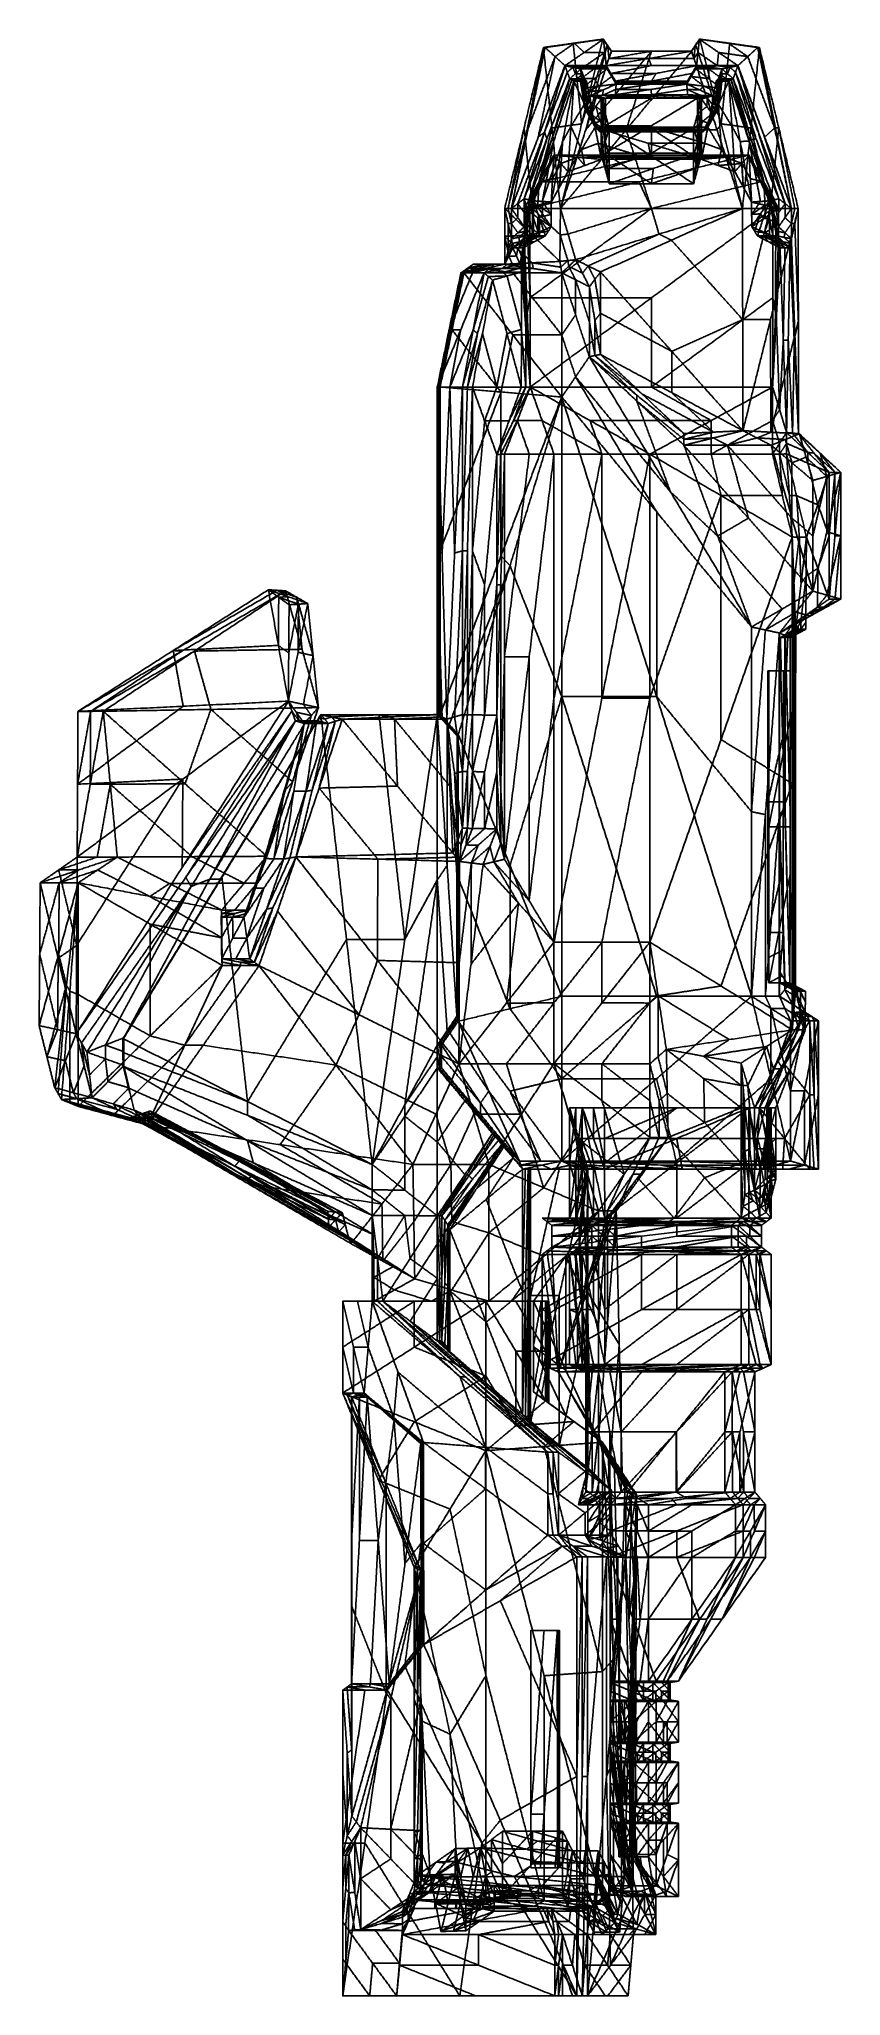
# Model space of a CAD drawing. Header units: millimetres. Extents: x -21 to -10.8, y -12.2 to 12.7.
import ezdxf

# ---------------------------------------------------------------- set-up
doc = ezdxf.new("R2010")
doc.units = ezdxf.units.MM
doc.header["$MEASUREMENT"] = 0
doc.layers.add('图层 03', color=5, linetype='Continuous', true_color=0x0000ff)

msp = doc.modelspace()

# ---------------------------------------------------------------- linework, layer by layer
at = {"layer": '图层 03'}
for points, degree in [([(-14.574, 12.608, -0.342), (-14.196, 12.661, -0.295), (-13.818, 12.714, -0.249)], 2), ([(-14.574, 12.608, -0.342), (-14.192, 12.661, -0.364), (-13.811, 12.714, -0.387)], 2), ([(-14.552, 12.608, -0.524), (-14.182, 12.661, -0.456), (-13.811, 12.714, -0.387)], 2), ([(-14.358, 10.56, 0.223), (-14.088, 11.637, -0.013), (-13.818, 12.714, -0.249)], 2), ([(-14.3, 12.377, -0.509), (-14.055, 12.545, -0.448), (-13.811, 12.714, -0.387)], 2), ([(-13.814, 12.714, -0.318), (-14.005, 12.688, -0.307), (-14.196, 12.661, -0.295)], 2), ([(-14.192, 12.661, -0.364), (-14.003, 12.688, -0.341), (-13.814, 12.714, -0.318)], 2), ([(-13.818, 12.714, -0.249), (-13.814, 12.714, -0.318), (-13.811, 12.714, -0.387)], 2), ([(-13.818, 12.714, -0.249), (-13.765, 12.637, -0.235), (-13.713, 12.56, -0.221)], 2), ([(-13.818, 12.714, -0.249), (-13.762, 12.637, -0.314), (-13.706, 12.56, -0.38)], 2), ([(-13.814, 12.714, -0.318), (-13.786, 12.676, -0.351), (-13.758, 12.637, -0.383)], 2), ([(-13.762, 12.637, -0.314), (-13.788, 12.676, -0.316), (-13.814, 12.714, -0.318)], 2), ([(-13.811, 12.714, -0.387), (-13.793, 12.545, -0.384), (-13.776, 12.377, -0.38)], 2), ([(-13.811, 12.714, -0.387), (-13.758, 12.637, -0.383), (-13.706, 12.56, -0.38)], 2), ([(-12.695, 12.56, -0.38), (-12.643, 12.637, -0.383), (-12.591, 12.714, -0.387)], 2), ([(-12.695, 12.56, -0.38), (-12.639, 12.637, -0.314), (-12.584, 12.714, -0.249)], 2), ([(-12.688, 12.56, -0.221), (-12.636, 12.637, -0.235), (-12.584, 12.714, -0.249)], 2), ([(-12.643, 12.637, -0.383), (-12.615, 12.676, -0.351), (-12.587, 12.714, -0.318)], 2), ([(-12.587, 12.714, -0.318), (-12.613, 12.676, -0.316), (-12.639, 12.637, -0.314)], 2), ([(-12.626, 12.377, -0.38), (-12.608, 12.545, -0.384), (-12.591, 12.714, -0.387)], 2), ([(-12.591, 12.714, -0.387), (-12.587, 12.714, -0.318), (-12.584, 12.714, -0.249)], 2), ([(-12.591, 12.714, -0.387), (-12.346, 12.545, -0.448), (-12.101, 12.377, -0.509)], 2), ([(-12.591, 12.714, -0.387), (-12.22, 12.661, -0.456), (-11.849, 12.608, -0.524)], 2), ([(-12.591, 12.714, -0.387), (-12.209, 12.661, -0.364), (-11.827, 12.608, -0.342)], 2), ([(-12.205, 12.661, -0.295), (-12.396, 12.688, -0.307), (-12.587, 12.714, -0.318)], 2), ([(-12.584, 12.714, -0.249), (-12.314, 11.637, -0.013), (-12.043, 10.56, 0.223)], 2), ([(-12.584, 12.714, -0.249), (-12.205, 12.661, -0.295), (-11.827, 12.608, -0.342)], 2), ([(-15.067, 10.56, 0.1), (-14.82, 11.584, -0.121), (-14.574, 12.608, -0.342)], 2), ([(-14.981, 10.56, -0.502), (-14.777, 11.584, -0.422), (-14.574, 12.608, -0.342)], 2), ([(-14.981, 10.56, -0.502), (-14.767, 11.584, -0.513), (-14.552, 12.608, -0.524)], 2), ([(-14.767, 11.584, -0.513), (-14.665, 12.096, -0.473), (-14.563, 12.608, -0.433)], 2), ([(-14.426, 12.492, -0.516), (-14.597, 12.038, -0.515), (-14.767, 11.584, -0.513)], 2), ([(-14.641, 11.468, -0.505), (-14.533, 11.98, -0.511), (-14.426, 12.492, -0.516)], 2), ([(-14.574, 12.608, -0.342), (-14.563, 12.608, -0.433), (-14.552, 12.608, -0.524)], 2), ([(-14.574, 12.608, -0.342), (-14.466, 11.584, -0.059), (-14.358, 10.56, 0.223)], 2), ([(-14.563, 12.608, -0.433), (-14.372, 12.634, -0.444), (-14.182, 12.661, -0.456)], 2), ([(-14.552, 12.608, -0.524), (-14.426, 12.492, -0.516), (-14.3, 12.377, -0.509)], 2), ([(-14.182, 12.661, -0.456), (-14.304, 12.577, -0.486), (-14.426, 12.492, -0.516)], 2), ([(-14.358, 10.56, 0.223), (-14.036, 11.56, 0.001), (-13.713, 12.56, -0.221)], 2), ([(-14.358, 10.56, 0.223), (-13.523, 11.56, 0.001), (-12.688, 12.56, -0.221)], 2), ([(-14.196, 12.661, -0.295), (-14.142, 12.149, -0.154), (-14.088, 11.637, -0.013)], 2), ([(-14.182, 12.661, -0.456), (-14.187, 12.661, -0.41), (-14.192, 12.661, -0.364)], 2), ([(-14.055, 12.545, -0.448), (-14.118, 12.603, -0.452), (-14.182, 12.661, -0.456)], 2), ([(-14.088, 11.637, -0.013), (-13.927, 12.137, -0.124), (-13.765, 12.637, -0.235)], 2), ([(-13.793, 12.545, -0.384), (-13.924, 12.545, -0.416), (-14.055, 12.545, -0.448)], 2), ([(-14.038, 12.377, -0.444), (-13.916, 12.461, -0.414), (-13.793, 12.545, -0.384)], 2), ([(-13.765, 12.637, -0.235), (-13.9, 12.098, -0.117), (-14.036, 11.56, 0.001)], 2), ([(-14.036, 11.56, 0.001), (-13.618, 12.06, -0.11), (-13.2, 12.56, -0.221)], 2), ([(-13.758, 12.637, -0.383), (-13.776, 12.591, -0.384), (-13.793, 12.545, -0.384)], 2), ([(-13.776, 12.377, -0.38), (-13.741, 12.468, -0.38), (-13.706, 12.56, -0.38)], 2), ([(-13.776, 12.377, -0.38), (-13.235, 12.468, -0.38), (-12.695, 12.56, -0.38)], 2), ([(-13.765, 12.637, -0.235), (-13.764, 12.637, -0.275), (-13.762, 12.637, -0.314)], 2), ([(-13.71, 12.56, -0.3), (-13.737, 12.598, -0.268), (-13.765, 12.637, -0.235)], 2), ([(-13.741, 12.468, -0.38), (-13.75, 12.553, -0.382), (-13.758, 12.637, -0.383)], 2), ([(-13.2, 12.56, -0.38), (-13.471, 12.514, -0.38), (-13.741, 12.468, -0.38)], 2), ([(-13.741, 12.468, -0.38), (-13.488, 12.468, -0.38), (-13.235, 12.468, -0.38)], 2), ([(-13.713, 12.56, -0.221), (-13.71, 12.56, -0.3), (-13.706, 12.56, -0.38)], 2), ([(-13.713, 12.56, -0.221), (-13.2, 12.56, -0.221), (-12.688, 12.56, -0.221)], 2), ([(-13.71, 12.56, -0.3), (-13.453, 12.56, -0.3), (-13.197, 12.56, -0.3)], 2), ([(-13.2, 12.56, -0.221), (-13.455, 12.56, -0.261), (-13.71, 12.56, -0.3)], 2), ([(-13.706, 12.56, -0.38), (-13.2, 12.56, -0.38), (-12.695, 12.56, -0.38)], 2), ([(-13.706, 12.56, -0.38), (-13.197, 12.56, -0.3), (-12.688, 12.56, -0.221)], 2), ([(-13.2, 12.56, -0.221), (-13.362, 12.06, -0.11), (-13.523, 11.56, 0.001)], 2), ([(-13.235, 12.468, -0.38), (-13.218, 12.422, -0.38), (-13.201, 12.377, -0.38)], 2), ([(-12.66, 12.468, -0.38), (-12.948, 12.468, -0.38), (-13.235, 12.468, -0.38)], 2), ([(-13.2, 12.56, -0.38), (-12.946, 12.56, -0.34), (-12.691, 12.56, -0.3)], 2), ([(-13.197, 12.56, -0.3), (-13.199, 12.56, -0.34), (-13.2, 12.56, -0.38)], 2), ([(-12.695, 12.56, -0.38), (-12.691, 12.56, -0.3), (-12.688, 12.56, -0.221)], 2), ([(-12.695, 12.56, -0.38), (-12.66, 12.468, -0.38), (-12.626, 12.377, -0.38)], 2), ([(-12.636, 12.637, -0.235), (-12.663, 12.598, -0.268), (-12.691, 12.56, -0.3)], 2), ([(-12.688, 12.56, -0.221), (-12.366, 11.56, 0.001), (-12.043, 10.56, 0.223)], 2), ([(-12.643, 12.637, -0.383), (-12.651, 12.553, -0.382), (-12.66, 12.468, -0.38)], 2), ([(-12.66, 12.468, -0.38), (-12.634, 12.507, -0.382), (-12.608, 12.545, -0.384)], 2), ([(-12.639, 12.637, -0.314), (-12.638, 12.637, -0.275), (-12.636, 12.637, -0.235)], 2), ([(-12.636, 12.637, -0.235), (-12.475, 12.137, -0.124), (-12.314, 11.637, -0.013)], 2), ([(-12.608, 12.545, -0.384), (-12.486, 12.461, -0.414), (-12.364, 12.377, -0.444)], 2), ([(-12.364, 12.377, -0.444), (-12.355, 12.461, -0.446), (-12.346, 12.545, -0.448)], 2), ([(-12.346, 12.545, -0.448), (-12.161, 12.519, -0.482), (-11.975, 12.492, -0.516)], 2), ([(-12.314, 11.637, -0.013), (-12.26, 12.149, -0.154), (-12.205, 12.661, -0.295)], 2), ([(-12.22, 12.661, -0.456), (-12.029, 12.634, -0.444), (-11.838, 12.608, -0.433)], 2), ([(-11.975, 12.492, -0.516), (-12.098, 12.577, -0.486), (-12.22, 12.661, -0.456)], 2), ([(-12.209, 12.661, -0.364), (-12.207, 12.661, -0.33), (-12.205, 12.661, -0.295)], 2), ([(-11.838, 12.608, -0.433), (-12.023, 12.634, -0.399), (-12.209, 12.661, -0.364)], 2), ([(-12.101, 12.377, -0.509), (-11.975, 12.492, -0.516), (-11.849, 12.608, -0.524)], 2), ([(-12.043, 10.56, 0.223), (-11.935, 11.584, -0.059), (-11.827, 12.608, -0.342)], 2), ([(-11.634, 11.584, -0.513), (-11.805, 12.038, -0.515), (-11.975, 12.492, -0.516)], 2), ([(-11.849, 12.608, -0.524), (-11.838, 12.608, -0.433), (-11.827, 12.608, -0.342)], 2), ([(-11.849, 12.608, -0.524), (-11.634, 11.584, -0.513), (-11.42, 10.56, -0.502)], 2), ([(-11.838, 12.608, -0.433), (-11.736, 12.096, -0.473), (-11.634, 11.584, -0.513)], 2), ([(-11.623, 11.584, -0.422), (-11.731, 12.096, -0.427), (-11.838, 12.608, -0.433)], 2), ([(-11.827, 12.608, -0.342), (-11.623, 11.584, -0.422), (-11.42, 10.56, -0.502)], 2), ([(-11.827, 12.608, -0.342), (-11.581, 11.584, -0.121), (-11.334, 10.56, 0.1)], 2), ([(-14.981, 10.56, -0.502), (-14.641, 11.468, -0.505), (-14.3, 12.377, -0.509)], 2), ([(-14.819, 10.683, -0.52), (-14.56, 11.53, -0.514), (-14.3, 12.377, -0.509)], 2), ([(-14.819, 10.683, -0.52), (-14.53, 11.447, -0.855), (-14.24, 12.21, -1.189)], 2), ([(-14.7, 10.657, -1.189), (-14.47, 11.434, -1.189), (-14.24, 12.21, -1.189)], 2), ([(-14.27, 12.294, -0.849), (-14.415, 11.912, -0.682), (-14.56, 11.53, -0.514)], 2), ([(-14.3, 12.377, -0.509), (-14.27, 12.294, -0.849), (-14.24, 12.21, -1.189)], 2), ([(-14.3, 12.377, -0.509), (-14.199, 12.356, -0.548), (-14.098, 12.335, -0.588)], 2), ([(-14.3, 12.377, -0.509), (-14.038, 12.377, -0.444), (-13.776, 12.377, -0.38)], 2), ([(-14.199, 12.356, -0.548), (-14.235, 12.325, -0.699), (-14.27, 12.294, -0.849)], 2), ([(-14.24, 12.21, -1.189), (-14.169, 12.273, -0.889), (-14.098, 12.335, -0.588)], 2), ([(-14.24, 12.21, -1.189), (-14.213, 12.196, -1.239), (-14.186, 12.181, -1.288)], 2), ([(-14.24, 12.21, -1.189), (-14.146, 12.21, -1.189), (-14.052, 12.21, -1.189)], 2), ([(-14.146, 12.21, -1.189), (-14.179, 12.203, -1.214), (-14.213, 12.196, -1.239)], 2), ([(-14.038, 12.377, -0.444), (-14.118, 12.366, -0.496), (-14.199, 12.356, -0.548)], 2), ([(-14.169, 12.273, -0.889), (-14.184, 12.314, -0.718), (-14.199, 12.356, -0.548)], 2), ([(-14.199, 12.356, -0.548), (-14.068, 12.356, -0.516), (-13.937, 12.356, -0.484)], 2), ([(-14.186, 12.181, -1.288), (-14.119, 12.196, -1.239), (-14.052, 12.21, -1.189)], 2), ([(-14.075, 12.273, -0.889), (-14.122, 12.273, -0.889), (-14.169, 12.273, -0.889)], 2), ([(-14.146, 12.21, -1.189), (-14.11, 12.242, -1.039), (-14.075, 12.273, -0.889)], 2), ([(-14.119, 12.196, -1.239), (-14.132, 12.203, -1.214), (-14.146, 12.21, -1.189)], 2), ([(-14.098, 12.335, -0.588), (-13.937, 12.356, -0.484), (-13.776, 12.377, -0.38)], 2), ([(-14.098, 12.335, -0.588), (-14.093, 12.212, -0.599), (-14.088, 12.088, -0.611)], 2), ([(-14.098, 12.335, -0.588), (-14.075, 12.273, -0.889), (-14.052, 12.21, -1.189)], 2), ([(-14.098, 12.335, -0.588), (-13.932, 12.335, -0.568), (-13.766, 12.335, -0.549)], 2), ([(-13.932, 12.335, -0.568), (-14.013, 12.274, -0.584), (-14.093, 12.212, -0.599)], 2), ([(-14.093, 12.212, -0.599), (-14.084, 12.242, -0.744), (-14.075, 12.273, -0.889)], 2), ([(-14.093, 12.212, -0.599), (-14.01, 12.212, -0.59), (-13.927, 12.212, -0.58)], 2), ([(-14.07, 12.149, -0.9), (-14.082, 12.18, -0.75), (-14.093, 12.212, -0.599)], 2), ([(-14.088, 12.088, -0.611), (-13.927, 12.212, -0.58), (-13.766, 12.335, -0.549)], 2), ([(-14.088, 12.088, -0.611), (-14.07, 12.149, -0.9), (-14.052, 12.21, -1.189)], 2), ([(-14.052, 11.84, -1.189), (-14.052, 12.025, -1.189), (-14.052, 12.21, -1.189)], 2), ([(-14.052, 12.21, -1.189), (-14.038, 12.196, -1.239), (-14.025, 12.181, -1.288)], 2), ([(-13.937, 12.356, -0.484), (-13.934, 12.346, -0.526), (-13.932, 12.335, -0.568)], 2), ([(-13.932, 12.335, -0.568), (-13.851, 12.346, -0.517), (-13.771, 12.356, -0.465)], 2), ([(-13.927, 12.212, -0.58), (-13.898, 12.164, -0.582), (-13.869, 12.116, -0.584)], 2), ([(-13.869, 12.116, -0.584), (-13.788, 12.177, -0.568), (-13.707, 12.239, -0.553)], 2), ([(-13.776, 12.377, -0.38), (-13.771, 12.356, -0.465), (-13.766, 12.335, -0.549)], 2), ([(-13.776, 12.377, -0.38), (-13.716, 12.278, -0.374), (-13.657, 12.18, -0.367)], 2), ([(-13.776, 12.377, -0.38), (-13.201, 12.377, -0.38), (-12.626, 12.377, -0.38)], 2), ([(-13.771, 12.356, -0.465), (-13.741, 12.307, -0.461), (-13.711, 12.258, -0.458)], 2), ([(-13.716, 12.278, -0.374), (-13.743, 12.317, -0.419), (-13.771, 12.356, -0.465)], 2), ([(-13.766, 12.335, -0.549), (-13.711, 12.258, -0.458), (-13.657, 12.18, -0.367)], 2), ([(-13.766, 12.335, -0.549), (-13.707, 12.239, -0.553), (-13.649, 12.143, -0.557)], 2), ([(-13.201, 12.377, -0.38), (-13.458, 12.327, -0.377), (-13.716, 12.278, -0.374)], 2), ([(-13.716, 12.278, -0.374), (-13.429, 12.278, -0.374), (-13.141, 12.278, -0.374)], 2), ([(-13.711, 12.258, -0.458), (-13.709, 12.249, -0.505), (-13.707, 12.239, -0.553)], 2), ([(-13.707, 12.239, -0.553), (-13.68, 12.201, -0.507), (-13.653, 12.162, -0.462)], 2), ([(-13.657, 12.18, -0.367), (-13.141, 12.278, -0.374), (-12.626, 12.377, -0.38)], 2), ([(-13.2, 12.18, -0.367), (-12.943, 12.229, -0.37), (-12.685, 12.278, -0.374)], 2), ([(-13.141, 12.278, -0.374), (-13.171, 12.229, -0.37), (-13.2, 12.18, -0.367)], 2), ([(-12.752, 12.143, -0.557), (-12.694, 12.239, -0.553), (-12.636, 12.335, -0.549)], 2), ([(-12.69, 12.258, -0.458), (-12.719, 12.21, -0.46), (-12.748, 12.162, -0.462)], 2), ([(-12.748, 12.162, -0.462), (-12.721, 12.201, -0.507), (-12.694, 12.239, -0.553)], 2), ([(-12.744, 12.18, -0.367), (-12.685, 12.278, -0.374), (-12.626, 12.377, -0.38)], 2), ([(-12.744, 12.18, -0.367), (-12.69, 12.258, -0.458), (-12.636, 12.335, -0.549)], 2), ([(-12.694, 12.239, -0.553), (-12.613, 12.177, -0.568), (-12.533, 12.116, -0.584)], 2), ([(-12.475, 12.212, -0.58), (-12.584, 12.225, -0.566), (-12.694, 12.239, -0.553)], 2), ([(-12.685, 12.278, -0.374), (-12.687, 12.268, -0.416), (-12.69, 12.258, -0.458)], 2), ([(-12.631, 12.356, -0.465), (-12.658, 12.317, -0.419), (-12.685, 12.278, -0.374)], 2), ([(-12.636, 12.335, -0.549), (-12.631, 12.356, -0.465), (-12.626, 12.377, -0.38)], 2), ([(-12.636, 12.335, -0.549), (-12.475, 12.212, -0.58), (-12.313, 12.088, -0.611)], 2), ([(-12.636, 12.335, -0.549), (-12.469, 12.335, -0.568), (-12.303, 12.335, -0.588)], 2), ([(-12.631, 12.356, -0.465), (-12.55, 12.346, -0.517), (-12.469, 12.335, -0.568)], 2), ([(-12.464, 12.356, -0.484), (-12.548, 12.356, -0.474), (-12.631, 12.356, -0.465)], 2), ([(-12.626, 12.377, -0.38), (-12.464, 12.356, -0.484), (-12.303, 12.335, -0.588)], 2), ([(-12.626, 12.377, -0.38), (-12.364, 12.377, -0.444), (-12.101, 12.377, -0.509)], 2), ([(-12.469, 12.335, -0.568), (-12.472, 12.274, -0.574), (-12.475, 12.212, -0.58)], 2), ([(-12.308, 12.212, -0.599), (-12.389, 12.274, -0.584), (-12.469, 12.335, -0.568)], 2), ([(-12.364, 12.377, -0.444), (-12.414, 12.366, -0.464), (-12.464, 12.356, -0.484)], 2), ([(-12.377, 12.181, -1.288), (-12.363, 12.196, -1.239), (-12.35, 12.21, -1.189)], 2), ([(-12.202, 12.356, -0.548), (-12.283, 12.366, -0.496), (-12.364, 12.377, -0.444)], 2), ([(-12.35, 12.21, -1.189), (-12.326, 12.273, -0.889), (-12.303, 12.335, -0.588)], 2), ([(-12.35, 11.84, -1.189), (-12.35, 12.025, -1.189), (-12.35, 12.21, -1.189)], 2), ([(-12.35, 12.21, -1.189), (-12.332, 12.149, -0.9), (-12.313, 12.088, -0.611)], 2), ([(-12.35, 12.21, -1.189), (-12.282, 12.196, -1.239), (-12.215, 12.181, -1.288)], 2), ([(-12.35, 12.21, -1.189), (-12.255, 12.21, -1.189), (-12.161, 12.21, -1.189)], 2), ([(-12.308, 12.212, -0.599), (-12.32, 12.18, -0.75), (-12.332, 12.149, -0.9)], 2), ([(-12.326, 12.273, -0.889), (-12.291, 12.242, -1.039), (-12.255, 12.21, -1.189)], 2), ([(-12.232, 12.273, -0.889), (-12.279, 12.273, -0.889), (-12.326, 12.273, -0.889)], 2), ([(-12.326, 12.273, -0.889), (-12.317, 12.242, -0.744), (-12.308, 12.212, -0.599)], 2), ([(-12.313, 12.088, -0.611), (-12.308, 12.212, -0.599), (-12.303, 12.335, -0.588)], 2), ([(-12.303, 12.335, -0.588), (-12.202, 12.356, -0.548), (-12.101, 12.377, -0.509)], 2), ([(-12.303, 12.335, -0.588), (-12.232, 12.273, -0.889), (-12.161, 12.21, -1.189)], 2), ([(-12.188, 12.196, -1.239), (-12.222, 12.203, -1.214), (-12.255, 12.21, -1.189)], 2), ([(-12.202, 12.356, -0.548), (-12.217, 12.314, -0.718), (-12.232, 12.273, -0.889)], 2), ([(-12.215, 12.181, -1.288), (-12.188, 12.196, -1.239), (-12.161, 12.21, -1.189)], 2), ([(-12.131, 12.294, -0.849), (-12.167, 12.325, -0.699), (-12.202, 12.356, -0.548)], 2), ([(-12.161, 12.21, -1.189), (-12.131, 12.294, -0.849), (-12.101, 12.377, -0.509)], 2), ([(-12.161, 12.21, -1.189), (-11.931, 11.434, -1.189), (-11.701, 10.657, -1.189)], 2), ([(-12.161, 12.21, -1.189), (-11.871, 11.447, -0.855), (-11.581, 10.683, -0.52)], 2), ([(-12.131, 12.294, -0.849), (-12.001, 11.87, -0.852), (-11.871, 11.447, -0.855)], 2), ([(-11.841, 11.53, -0.514), (-11.986, 11.912, -0.682), (-12.131, 12.294, -0.849)], 2), ([(-12.101, 12.377, -0.509), (-11.841, 11.53, -0.514), (-11.581, 10.683, -0.52)], 2), ([(-12.101, 12.377, -0.509), (-11.761, 11.468, -0.505), (-11.42, 10.56, -0.502)], 2), ([(-14.7, 10.657, -1.189), (-14.443, 11.419, -1.239), (-14.186, 12.181, -1.288)], 2), ([(-14.475, 10.641, -1.636), (-14.33, 11.411, -1.462), (-14.186, 12.181, -1.288)], 2), ([(-14.213, 12.196, -1.239), (-14.341, 11.815, -1.214), (-14.47, 11.434, -1.189)], 2), ([(-14.262, 11.028, -1.824), (-14.224, 11.605, -1.556), (-14.186, 12.181, -1.288)], 2), ([(-14.186, 12.181, -1.288), (-14.105, 12.181, -1.288), (-14.025, 12.181, -1.288)], 2), ([(-14.186, 12.181, -1.288), (-14.052, 11.887, -1.469), (-13.918, 11.593, -1.65)], 2), ([(-14.038, 12.196, -1.239), (-14.078, 12.196, -1.239), (-14.119, 12.196, -1.239)], 2), ([(-14.105, 12.181, -1.288), (-14.072, 12.189, -1.263), (-14.038, 12.196, -1.239)], 2), ([(-14.105, 12.181, -1.288), (-14.079, 12.034, -1.378), (-14.052, 11.887, -1.469)], 2), ([(-13.972, 11.887, -1.469), (-14.038, 12.034, -1.378), (-14.105, 12.181, -1.288)], 2), ([(-14.088, 12.088, -0.611), (-13.869, 12.116, -0.584), (-13.649, 12.143, -0.557)], 2), ([(-14.088, 12.088, -0.611), (-14.07, 11.964, -0.9), (-14.052, 11.84, -1.189)], 2), ([(-14.088, 12.088, -0.611), (-14.034, 12.04, -0.629), (-13.979, 11.993, -0.648)], 2), ([(-14.07, 11.964, -0.9), (-14.07, 12.056, -0.9), (-14.07, 12.149, -0.9)], 2), ([(-14.034, 12.04, -0.629), (-14.052, 12.002, -0.765), (-14.07, 11.964, -0.9)], 2), ([(-14.052, 12.025, -1.189), (-14.061, 11.994, -1.045), (-14.07, 11.964, -0.9)], 2), ([(-14.07, 11.964, -0.9), (-14.043, 11.94, -0.909), (-14.015, 11.917, -0.919)], 2), ([(-14.052, 12.025, -1.189), (-14.045, 12.111, -1.214), (-14.038, 12.196, -1.239)], 2), ([(-14.052, 11.84, -1.189), (-14.038, 12.011, -1.239), (-14.025, 12.181, -1.288)], 2), ([(-14.038, 12.011, -1.239), (-14.045, 12.018, -1.214), (-14.052, 12.025, -1.189)], 2), ([(-14.052, 11.84, -1.189), (-14.015, 11.917, -0.919), (-13.979, 11.993, -0.648)], 2), ([(-13.985, 11.716, -1.42), (-14.012, 11.864, -1.329), (-14.038, 12.011, -1.239)], 2), ([(-13.869, 12.116, -0.584), (-13.951, 12.078, -0.606), (-14.034, 12.04, -0.629)], 2), ([(-14.034, 12.04, -0.629), (-13.924, 12.054, -0.616), (-13.814, 12.068, -0.602)], 2), ([(-14.025, 12.181, -1.288), (-13.972, 11.887, -1.469), (-13.918, 11.593, -1.65)], 2), ([(-13.979, 11.993, -0.648), (-13.814, 12.068, -0.602), (-13.649, 12.143, -0.557)], 2), ([(-13.979, 11.993, -0.648), (-13.82, 12, -0.626), (-13.66, 12.006, -0.603)], 2), ([(-13.979, 11.993, -0.648), (-13.976, 11.878, -0.87), (-13.973, 11.764, -1.092)], 2), ([(-13.979, 11.993, -0.648), (-13.909, 11.973, -0.686), (-13.839, 11.953, -0.724)], 2), ([(-13.979, 11.993, -0.648), (-13.883, 11.978, -0.667), (-13.786, 11.963, -0.687)], 2), ([(-13.909, 11.973, -0.686), (-13.943, 11.926, -0.778), (-13.976, 11.878, -0.87)], 2), ([(-13.973, 11.764, -1.092), (-13.906, 11.858, -0.908), (-13.839, 11.953, -0.724)], 2), ([(-13.883, 11.978, -0.667), (-13.896, 11.976, -0.677), (-13.909, 11.973, -0.686)], 2), ([(-13.909, 11.973, -0.686), (-13.861, 11.966, -0.695), (-13.813, 11.958, -0.705)], 2), ([(-13.82, 12, -0.626), (-13.851, 11.989, -0.647), (-13.883, 11.978, -0.667)], 2), ([(-13.839, 11.953, -0.724), (-13.813, 11.958, -0.705), (-13.786, 11.963, -0.687)], 2), ([(-13.839, 11.253, -0.724), (-13.839, 11.603, -0.724), (-13.839, 11.953, -0.724)], 2), ([(-13.839, 11.953, -0.724), (-13.813, 11.608, -0.705), (-13.786, 11.263, -0.687)], 2), ([(-13.839, 11.953, -0.724), (-13.788, 11.764, -1.088), (-13.737, 11.576, -1.452)], 2), ([(-13.82, 12, -0.626), (-13.737, 12.037, -0.603), (-13.655, 12.075, -0.58)], 2), ([(-13.814, 12.068, -0.602), (-13.817, 12.034, -0.614), (-13.82, 12, -0.626)], 2), ([(-13.723, 11.985, -0.645), (-13.772, 11.992, -0.635), (-13.82, 12, -0.626)], 2), ([(-13.813, 11.958, -0.705), (-13.813, 11.783, -0.705), (-13.813, 11.608, -0.705)], 2), ([(-13.786, 11.613, -0.687), (-13.799, 11.786, -0.696), (-13.813, 11.958, -0.705)], 2), ([(-13.786, 11.963, -0.687), (-13.723, 11.985, -0.645), (-13.66, 12.006, -0.603)], 2), ([(-13.786, 11.963, -0.687), (-13.263, 11.985, -0.645), (-12.74, 12.006, -0.603)], 2), ([(-13.786, 11.263, -0.687), (-13.786, 11.613, -0.687), (-13.786, 11.963, -0.687)], 2), ([(-13.786, 11.263, -0.687), (-13.201, 11.613, -0.687), (-12.615, 11.963, -0.687)], 2), ([(-13.786, 11.963, -0.687), (-13.201, 11.963, -0.687), (-12.615, 11.963, -0.687)], 2), ([(-13.201, 11.963, -0.687), (-13.494, 11.788, -0.687), (-13.786, 11.613, -0.687)], 2), ([(-13.2, 12.006, -0.603), (-13.462, 11.995, -0.624), (-13.723, 11.985, -0.645)], 2), ([(-13.723, 11.985, -0.645), (-13.493, 11.985, -0.645), (-13.263, 11.985, -0.645)], 2), ([(-13.66, 12.006, -0.603), (-13.655, 12.075, -0.58), (-13.649, 12.143, -0.557)], 2), ([(-13.66, 12.006, -0.603), (-13.206, 12.075, -0.58), (-12.752, 12.143, -0.557)], 2), ([(-13.66, 12.006, -0.603), (-13.2, 12.006, -0.603), (-12.74, 12.006, -0.603)], 2), ([(-13.657, 12.18, -0.367), (-13.653, 12.162, -0.462), (-13.649, 12.143, -0.557)], 2), ([(-13.657, 12.18, -0.367), (-13.204, 12.162, -0.462), (-12.752, 12.143, -0.557)], 2), ([(-13.657, 12.18, -0.367), (-13.2, 12.18, -0.367), (-12.744, 12.18, -0.367)], 2), ([(-13.2, 12.143, -0.557), (-13.428, 12.109, -0.568), (-13.655, 12.075, -0.58)], 2), ([(-13.655, 12.075, -0.58), (-13.43, 12.075, -0.58), (-13.206, 12.075, -0.58)], 2), ([(-13.653, 12.162, -0.462), (-13.427, 12.152, -0.509), (-13.2, 12.143, -0.557)], 2), ([(-13.649, 12.143, -0.557), (-13.2, 12.143, -0.557), (-12.752, 12.143, -0.557)], 2), ([(-13.263, 11.985, -0.645), (-13.232, 11.974, -0.666), (-13.201, 11.963, -0.687)], 2), ([(-13.206, 12.075, -0.58), (-13.203, 12.04, -0.591), (-13.2, 12.006, -0.603)], 2), ([(-13.204, 12.162, -0.462), (-12.976, 12.162, -0.462), (-12.748, 12.162, -0.462)], 2), ([(-13.2, 12.143, -0.557), (-13.202, 12.152, -0.509), (-13.204, 12.162, -0.462)], 2), ([(-13.201, 11.963, -0.687), (-12.939, 11.974, -0.666), (-12.678, 11.985, -0.645)], 2), ([(-12.748, 12.162, -0.462), (-12.974, 12.171, -0.414), (-13.2, 12.18, -0.367)], 2), ([(-13.2, 12.006, -0.603), (-12.973, 12.04, -0.591), (-12.746, 12.075, -0.58)], 2), ([(-12.752, 12.143, -0.557), (-12.748, 12.162, -0.462), (-12.744, 12.18, -0.367)], 2), ([(-12.752, 12.143, -0.557), (-12.746, 12.075, -0.58), (-12.74, 12.006, -0.603)], 2), ([(-12.752, 12.143, -0.557), (-12.587, 12.068, -0.602), (-12.422, 11.993, -0.648)], 2), ([(-12.752, 12.143, -0.557), (-12.533, 12.116, -0.584), (-12.313, 12.088, -0.611)], 2), ([(-12.746, 12.075, -0.58), (-12.664, 12.037, -0.603), (-12.581, 12, -0.626)], 2), ([(-12.587, 12.068, -0.602), (-12.667, 12.071, -0.591), (-12.746, 12.075, -0.58)], 2), ([(-12.74, 12.006, -0.603), (-12.678, 11.985, -0.645), (-12.615, 11.963, -0.687)], 2), ([(-12.74, 12.006, -0.603), (-12.581, 12, -0.626), (-12.422, 11.993, -0.648)], 2), ([(-12.581, 12, -0.626), (-12.63, 11.992, -0.635), (-12.678, 11.985, -0.645)], 2), ([(-12.678, 11.985, -0.645), (-12.598, 11.982, -0.656), (-12.519, 11.978, -0.667)], 2), ([(-12.665, 11.576, -1.452), (-12.613, 11.764, -1.088), (-12.562, 11.953, -0.724)], 2), ([(-12.615, 11.963, -0.687), (-12.519, 11.978, -0.667), (-12.422, 11.993, -0.648)], 2), ([(-12.615, 11.263, -0.687), (-12.615, 11.613, -0.687), (-12.615, 11.963, -0.687)], 2), ([(-12.615, 11.963, -0.687), (-12.589, 11.958, -0.705), (-12.562, 11.953, -0.724)], 2), ([(-12.589, 11.958, -0.705), (-12.602, 11.786, -0.696), (-12.615, 11.613, -0.687)], 2), ([(-12.615, 11.263, -0.687), (-12.589, 11.608, -0.705), (-12.562, 11.953, -0.724)], 2), ([(-12.519, 11.978, -0.667), (-12.554, 11.968, -0.686), (-12.589, 11.958, -0.705)], 2), ([(-12.589, 11.958, -0.705), (-12.54, 11.966, -0.695), (-12.492, 11.973, -0.686)], 2), ([(-12.533, 12.116, -0.584), (-12.56, 12.092, -0.593), (-12.587, 12.068, -0.602)], 2), ([(-12.562, 11.953, -0.724), (-12.492, 11.973, -0.686), (-12.422, 11.993, -0.648)], 2), ([(-12.562, 11.253, -0.724), (-12.562, 11.603, -0.724), (-12.562, 11.953, -0.724)], 2), ([(-12.562, 11.953, -0.724), (-12.495, 11.858, -0.908), (-12.428, 11.764, -1.092)], 2), ([(-12.368, 12.04, -0.629), (-12.45, 12.078, -0.606), (-12.533, 12.116, -0.584)], 2), ([(-12.492, 11.973, -0.686), (-12.493, 11.916, -0.797), (-12.495, 11.858, -0.908)], 2), ([(-12.425, 11.878, -0.87), (-12.459, 11.926, -0.778), (-12.492, 11.973, -0.686)], 2), ([(-12.483, 11.593, -1.65), (-12.43, 11.887, -1.469), (-12.377, 12.181, -1.288)], 2), ([(-12.483, 11.593, -1.65), (-12.349, 11.887, -1.469), (-12.215, 12.181, -1.288)], 2), ([(-12.296, 12.181, -1.288), (-12.363, 12.034, -1.378), (-12.43, 11.887, -1.469)], 2), ([(-12.428, 11.764, -1.092), (-12.425, 11.878, -0.87), (-12.422, 11.993, -0.648)], 2), ([(-12.422, 11.993, -0.648), (-12.368, 12.04, -0.629), (-12.313, 12.088, -0.611)], 2), ([(-12.422, 11.993, -0.648), (-12.386, 11.917, -0.919), (-12.35, 11.84, -1.189)], 2), ([(-12.363, 12.011, -1.239), (-12.39, 11.864, -1.329), (-12.417, 11.716, -1.42)], 2), ([(-12.386, 11.917, -0.919), (-12.359, 11.94, -0.909), (-12.332, 11.964, -0.9)], 2), ([(-12.377, 12.181, -1.288), (-12.363, 12.011, -1.239), (-12.35, 11.84, -1.189)], 2), ([(-12.377, 12.181, -1.288), (-12.296, 12.181, -1.288), (-12.215, 12.181, -1.288)], 2), ([(-12.332, 11.964, -0.9), (-12.35, 12.002, -0.765), (-12.368, 12.04, -0.629)], 2), ([(-12.363, 12.196, -1.239), (-12.33, 12.189, -1.263), (-12.296, 12.181, -1.288)], 2), ([(-12.363, 12.196, -1.239), (-12.357, 12.111, -1.214), (-12.35, 12.025, -1.189)], 2), ([(-12.35, 12.025, -1.189), (-12.357, 12.018, -1.214), (-12.363, 12.011, -1.239)], 2), ([(-12.35, 11.84, -1.189), (-12.332, 11.964, -0.9), (-12.313, 12.088, -0.611)], 2), ([(-12.332, 11.964, -0.9), (-12.341, 11.994, -1.045), (-12.35, 12.025, -1.189)], 2), ([(-12.332, 12.149, -0.9), (-12.332, 12.056, -0.9), (-12.332, 11.964, -0.9)], 2), ([(-12.296, 12.181, -1.288), (-12.289, 12.189, -1.263), (-12.282, 12.196, -1.239)], 2), ([(-12.282, 12.196, -1.239), (-12.235, 12.196, -1.239), (-12.188, 12.196, -1.239)], 2), ([(-12.215, 12.181, -1.288), (-12.177, 11.605, -1.556), (-12.14, 11.028, -1.824)], 2), ([(-12.215, 12.181, -1.288), (-12.071, 11.411, -1.462), (-11.927, 10.641, -1.636)], 2), ([(-12.215, 12.181, -1.288), (-11.958, 11.419, -1.239), (-11.701, 10.657, -1.189)], 2), ([(-12.188, 12.196, -1.239), (-12.073, 11.808, -1.239), (-11.958, 11.419, -1.239)], 2), ([(-11.931, 11.434, -1.189), (-12.059, 11.815, -1.214), (-12.188, 12.196, -1.239)], 2), ([(-14.052, 11.887, -1.469), (-14.138, 11.746, -1.512), (-14.224, 11.605, -1.556)], 2), ([(-14.052, 11.84, -1.189), (-14.012, 11.802, -1.141), (-13.973, 11.764, -1.092)], 2), ([(-14.052, 11.84, -1.189), (-13.985, 11.716, -1.42), (-13.918, 11.593, -1.65)], 2), ([(-14.052, 11.84, -1.189), (-13.953, 11.687, -1.362), (-13.854, 11.533, -1.535)], 2), ([(-14.015, 11.917, -0.919), (-14.014, 11.859, -1.03), (-14.012, 11.802, -1.141)], 2), ([(-14.012, 11.802, -1.141), (-13.994, 11.84, -1.005), (-13.976, 11.878, -0.87)], 2), ([(-13.914, 11.649, -1.313), (-13.963, 11.725, -1.227), (-14.012, 11.802, -1.141)], 2), ([(-13.972, 11.887, -1.469), (-13.978, 11.802, -1.444), (-13.985, 11.716, -1.42)], 2), ([(-13.985, 11.716, -1.42), (-13.936, 11.64, -1.506), (-13.886, 11.563, -1.592)], 2), ([(-13.976, 11.878, -0.87), (-13.941, 11.868, -0.889), (-13.906, 11.858, -0.908)], 2), ([(-13.973, 11.764, -1.092), (-13.914, 11.649, -1.313), (-13.854, 11.533, -1.535)], 2), ([(-13.973, 11.764, -1.092), (-13.855, 11.67, -1.272), (-13.737, 11.576, -1.452)], 2), ([(-13.906, 11.858, -0.908), (-13.88, 11.764, -1.09), (-13.855, 11.67, -1.272)], 2), ([(-13.788, 11.764, -1.088), (-13.847, 11.811, -0.998), (-13.906, 11.858, -0.908)], 2), ([(-13.839, 11.603, -0.724), (-13.813, 11.684, -0.906), (-13.788, 11.764, -1.088)], 2), ([(-13.788, 11.764, -1.088), (-13.788, 11.589, -1.088), (-13.788, 11.414, -1.088)], 2), ([(-12.665, 11.576, -1.452), (-12.546, 11.67, -1.272), (-12.428, 11.764, -1.092)], 2), ([(-12.495, 11.858, -0.908), (-12.554, 11.811, -0.998), (-12.613, 11.764, -1.088)], 2), ([(-12.613, 11.764, -1.088), (-12.588, 11.684, -0.906), (-12.562, 11.603, -0.724)], 2), ([(-12.613, 11.414, -1.088), (-12.613, 11.589, -1.088), (-12.613, 11.764, -1.088)], 2), ([(-12.613, 11.764, -1.088), (-12.58, 11.717, -1.18), (-12.546, 11.67, -1.272)], 2), ([(-12.547, 11.533, -1.535), (-12.449, 11.687, -1.362), (-12.35, 11.84, -1.189)], 2), ([(-12.547, 11.533, -1.535), (-12.488, 11.649, -1.313), (-12.428, 11.764, -1.092)], 2), ([(-12.515, 11.563, -1.592), (-12.466, 11.64, -1.506), (-12.417, 11.716, -1.42)], 2), ([(-12.389, 11.802, -1.141), (-12.438, 11.725, -1.227), (-12.488, 11.649, -1.313)], 2), ([(-12.483, 11.593, -1.65), (-12.417, 11.716, -1.42), (-12.35, 11.84, -1.189)], 2), ([(-12.449, 11.687, -1.362), (-12.419, 11.744, -1.251), (-12.389, 11.802, -1.141)], 2), ([(-12.417, 11.716, -1.42), (-12.433, 11.702, -1.391), (-12.449, 11.687, -1.362)], 2), ([(-12.43, 11.887, -1.469), (-12.39, 11.887, -1.469), (-12.349, 11.887, -1.469)], 2), ([(-12.417, 11.716, -1.42), (-12.423, 11.802, -1.444), (-12.43, 11.887, -1.469)], 2), ([(-12.428, 11.764, -1.092), (-12.389, 11.802, -1.141), (-12.35, 11.84, -1.189)], 2), ([(-12.425, 11.878, -0.87), (-12.407, 11.84, -1.005), (-12.389, 11.802, -1.141)], 2), ([(-12.389, 11.802, -1.141), (-12.387, 11.859, -1.03), (-12.386, 11.917, -0.919)], 2), ([(-12.349, 11.887, -1.469), (-12.33, 11.599, -1.603), (-12.311, 11.31, -1.737)], 2), ([(-12.177, 11.605, -1.556), (-12.263, 11.746, -1.512), (-12.349, 11.887, -1.469)], 2), ([(-15.024, 10.56, -0.201), (-14.901, 11.072, -0.312), (-14.777, 11.584, -0.422)], 2), ([(-14.82, 11.584, -0.121), (-14.922, 11.072, -0.161), (-15.024, 10.56, -0.201)], 2), ([(-14.9, 10.621, -0.511), (-14.73, 11.075, -0.513), (-14.56, 11.53, -0.514)], 2), ([(-14.713, 10.56, 0.161), (-14.767, 11.072, 0.02), (-14.82, 11.584, -0.121)], 2), ([(-14.777, 11.584, -0.422), (-14.772, 11.584, -0.468), (-14.767, 11.584, -0.513)], 2), ([(-14.466, 11.584, -0.059), (-14.589, 11.072, 0.051), (-14.713, 10.56, 0.161)], 2), ([(-14.56, 11.53, -0.514), (-14.6, 11.499, -0.51), (-14.641, 11.468, -0.505)], 2), ([(-14.56, 11.53, -0.514), (-14.545, 11.488, -0.684), (-14.53, 11.447, -0.855)], 2), ([(-14.088, 11.637, -0.013), (-14.277, 11.61, -0.036), (-14.466, 11.584, -0.059)], 2), ([(-14.224, 11.605, -1.556), (-14.277, 11.508, -1.509), (-14.33, 11.411, -1.462)], 2), ([(-14.262, 11.028, -1.824), (-14.09, 11.31, -1.737), (-13.918, 11.593, -1.65)], 2), ([(-14.224, 11.605, -1.556), (-14.157, 11.458, -1.647), (-14.09, 11.31, -1.737)], 2), ([(-13.953, 11.687, -1.362), (-13.933, 11.668, -1.338), (-13.914, 11.649, -1.313)], 2), ([(-13.886, 11.563, -1.592), (-13.92, 11.625, -1.477), (-13.953, 11.687, -1.362)], 2), ([(-13.918, 11.593, -1.65), (-13.886, 11.563, -1.592), (-13.854, 11.533, -1.535)], 2), ([(-13.918, 11.593, -1.65), (-13.877, 11.389, -1.775), (-13.836, 11.185, -1.901)], 2), ([(-13.918, 11.593, -1.65), (-13.242, 11.389, -1.775), (-12.565, 11.185, -1.901)], 2), ([(-13.918, 11.593, -1.65), (-13.233, 11.563, -1.592), (-12.547, 11.533, -1.535)], 2), ([(-13.918, 11.593, -1.65), (-13.201, 11.593, -1.65), (-12.483, 11.593, -1.65)], 2), ([(-13.855, 11.67, -1.272), (-13.884, 11.659, -1.292), (-13.914, 11.649, -1.313)], 2), ([(-13.914, 11.649, -1.313), (-13.855, 11.602, -1.403), (-13.795, 11.555, -1.493)], 2), ([(-13.886, 11.563, -1.592), (-13.559, 11.563, -1.592), (-13.233, 11.563, -1.592)], 2), ([(-13.201, 11.533, -1.535), (-13.543, 11.548, -1.563), (-13.886, 11.563, -1.592)], 2), ([(-13.854, 11.533, -1.535), (-13.795, 11.555, -1.493), (-13.737, 11.576, -1.452)], 2), ([(-13.854, 11.533, -1.535), (-13.259, 11.555, -1.493), (-12.665, 11.576, -1.452)], 2), ([(-13.854, 11.533, -1.535), (-13.201, 11.533, -1.535), (-12.547, 11.533, -1.535)], 2), ([(-13.813, 11.608, -0.705), (-13.826, 11.605, -0.714), (-13.839, 11.603, -0.724)], 2), ([(-13.839, 11.603, -0.724), (-13.826, 11.43, -0.714), (-13.813, 11.258, -0.705)], 2), ([(-13.839, 11.253, -0.724), (-13.788, 11.414, -1.088), (-13.737, 11.576, -1.452)], 2), ([(-13.201, 11.576, -1.452), (-13.498, 11.565, -1.472), (-13.795, 11.555, -1.493)], 2), ([(-13.795, 11.555, -1.493), (-13.527, 11.555, -1.493), (-13.259, 11.555, -1.493)], 2), ([(-13.786, 11.613, -0.687), (-13.494, 11.613, -0.687), (-13.201, 11.613, -0.687)], 2), ([(-13.737, 10.875, -1.452), (-13.737, 11.226, -1.452), (-13.737, 11.576, -1.452)], 2), ([(-13.737, 11.576, -1.452), (-13.201, 11.226, -1.452), (-12.665, 10.875, -1.452)], 2), ([(-13.737, 11.576, -1.452), (-13.201, 11.576, -1.452), (-12.665, 11.576, -1.452)], 2), ([(-13.523, 11.56, 0.001), (-12.944, 11.56, 0.001), (-12.366, 11.56, 0.001)], 2), ([(-13.201, 10.56, 0.223), (-13.362, 11.06, 0.112), (-13.523, 11.56, 0.001)], 2), ([(-13.259, 11.555, -1.493), (-13.23, 11.544, -1.514), (-13.201, 11.533, -1.535)], 2), ([(-13.233, 11.563, -1.592), (-13.217, 11.578, -1.621), (-13.201, 11.593, -1.65)], 2), ([(-13.201, 11.263, -0.687), (-12.908, 11.438, -0.687), (-12.615, 11.613, -0.687)], 2), ([(-13.201, 11.613, -0.687), (-13.201, 11.438, -0.687), (-13.201, 11.263, -0.687)], 2), ([(-12.524, 11.389, -1.775), (-12.862, 11.491, -1.713), (-13.201, 11.593, -1.65)], 2), ([(-13.201, 11.593, -1.65), (-12.858, 11.578, -1.621), (-12.515, 11.563, -1.592)], 2), ([(-13.201, 11.576, -1.452), (-12.933, 11.401, -1.452), (-12.665, 11.226, -1.452)], 2), ([(-13.201, 11.226, -1.452), (-13.201, 11.401, -1.452), (-13.201, 11.576, -1.452)], 2), ([(-13.201, 11.533, -1.535), (-12.903, 11.544, -1.514), (-12.606, 11.555, -1.493)], 2), ([(-12.665, 10.875, -1.452), (-12.665, 11.226, -1.452), (-12.665, 11.576, -1.452)], 2), ([(-12.665, 11.576, -1.452), (-12.613, 11.414, -1.088), (-12.562, 11.253, -0.724)], 2), ([(-12.665, 11.576, -1.452), (-12.606, 11.555, -1.493), (-12.547, 11.533, -1.535)], 2), ([(-12.615, 11.613, -0.687), (-12.602, 11.61, -0.696), (-12.589, 11.608, -0.705)], 2), ([(-12.546, 11.67, -1.272), (-12.576, 11.612, -1.382), (-12.606, 11.555, -1.493)], 2), ([(-12.589, 11.608, -0.705), (-12.589, 11.433, -0.705), (-12.589, 11.258, -0.705)], 2), ([(-12.589, 11.258, -0.705), (-12.575, 11.43, -0.714), (-12.562, 11.603, -0.724)], 2), ([(-12.565, 11.185, -1.901), (-12.524, 11.389, -1.775), (-12.483, 11.593, -1.65)], 2), ([(-12.547, 11.533, -1.535), (-12.515, 11.563, -1.592), (-12.483, 11.593, -1.65)], 2), ([(-12.488, 11.649, -1.313), (-12.517, 11.659, -1.292), (-12.546, 11.67, -1.272)], 2), ([(-12.483, 11.593, -1.65), (-12.311, 11.31, -1.737), (-12.14, 11.028, -1.824)], 2), ([(-12.314, 11.637, -0.013), (-12.34, 11.598, -0.006), (-12.366, 11.56, 0.001)], 2), ([(-11.935, 11.584, -0.059), (-12.124, 11.61, -0.036), (-12.314, 11.637, -0.013)], 2), ([(-12.071, 11.411, -1.462), (-12.124, 11.508, -1.509), (-12.177, 11.605, -1.556)], 2), ([(-11.689, 10.56, 0.161), (-11.812, 11.072, 0.051), (-11.935, 11.584, -0.059)], 2), ([(-11.841, 11.53, -0.514), (-11.671, 11.075, -0.513), (-11.501, 10.621, -0.511)], 2), ([(-11.761, 11.468, -0.505), (-11.698, 11.526, -0.509), (-11.634, 11.584, -0.513)], 2), ([(-11.501, 10.621, -0.511), (-11.631, 11.045, -0.508), (-11.761, 11.468, -0.505)], 2), ([(-11.581, 11.584, -0.121), (-11.635, 11.072, 0.02), (-11.689, 10.56, 0.161)], 2), ([(-11.581, 11.584, -0.121), (-11.602, 11.584, -0.271), (-11.623, 11.584, -0.422)], 2), ([(-11.377, 10.56, -0.201), (-11.479, 11.072, -0.161), (-11.581, 11.584, -0.121)], 2), ([(-14.817, 10.56, -1.654), (-14.63, 10.898, -1.796), (-14.443, 11.237, -1.938)], 2), ([(-14.53, 11.447, -0.855), (-14.645, 11.058, -0.855), (-14.76, 10.67, -0.855)], 2), ([(-14.76, 10.67, -0.855), (-14.615, 11.052, -1.022), (-14.47, 11.434, -1.189)], 2), ([(-14.747, 10.56, -2.182), (-14.595, 10.898, -2.06), (-14.443, 11.237, -1.938)], 2), ([(-14.747, 10.56, -2.182), (-14.589, 10.898, -2.133), (-14.431, 11.237, -2.084)], 2), ([(-14.747, 10.56, -2.182), (-13.358, 10.898, -2.133), (-11.97, 11.237, -2.084)], 2), ([(-13.2, 11.237, -2.084), (-13.895, 11.068, -2.108), (-14.589, 10.898, -2.133)], 2), ([(-14.589, 10.898, -2.133), (-14.513, 11.068, -2.072), (-14.437, 11.237, -2.011)], 2), ([(-14.443, 11.419, -1.239), (-14.515, 11.034, -1.326), (-14.588, 10.649, -1.413)], 2), ([(-14.588, 10.649, -1.413), (-14.459, 11.03, -1.437), (-14.33, 11.411, -1.462)], 2), ([(-14.475, 10.641, -1.636), (-14.459, 10.939, -1.787), (-14.443, 11.237, -1.938)], 2), ([(-14.47, 11.434, -1.189), (-14.457, 11.427, -1.214), (-14.443, 11.419, -1.239)], 2), ([(-14.443, 11.237, -1.938), (-14.437, 11.237, -2.011), (-14.431, 11.237, -2.084)], 2), ([(-14.443, 11.237, -1.938), (-14.353, 11.132, -1.881), (-14.262, 11.028, -1.824)], 2), ([(-14.443, 11.237, -1.938), (-14.14, 11.211, -1.919), (-13.836, 11.185, -1.901)], 2), ([(-14.443, 11.237, -1.938), (-13.206, 11.237, -2.011), (-11.97, 11.237, -2.084)], 2), ([(-14.443, 11.237, -1.938), (-13.201, 11.237, -1.938), (-11.958, 11.237, -1.938)], 2), ([(-14.437, 11.237, -2.011), (-13.819, 11.237, -2.047), (-13.2, 11.237, -2.084)], 2), ([(-13.206, 11.237, -2.011), (-13.822, 11.237, -2.011), (-14.437, 11.237, -2.011)], 2), ([(-14.431, 11.237, -2.084), (-13.2, 11.237, -2.084), (-11.97, 11.237, -2.084)], 2), ([(-14.33, 11.411, -1.462), (-14.349, 11.123, -1.596), (-14.368, 10.835, -1.73)], 2), ([(-14.353, 11.132, -1.881), (-14.246, 11.172, -1.9), (-14.14, 11.211, -1.919)], 2), ([(-14.14, 11.211, -1.919), (-13.67, 11.224, -1.929), (-13.201, 11.237, -1.938)], 2), ([(-12.897, 11.211, -1.919), (-13.518, 11.211, -1.919), (-14.14, 11.211, -1.919)], 2), ([(-14.14, 11.211, -1.919), (-14.094, 11.159, -1.891), (-14.049, 11.106, -1.863)], 2), ([(-13.877, 11.389, -1.775), (-13.984, 11.35, -1.756), (-14.09, 11.31, -1.737)], 2), ([(-14.09, 11.31, -1.737), (-14.07, 11.208, -1.8), (-14.049, 11.106, -1.863)], 2), ([(-13.877, 11.389, -1.775), (-13.539, 11.287, -1.838), (-13.2, 11.185, -1.901)], 2), ([(-13.839, 11.253, -0.724), (-13.813, 11.258, -0.705), (-13.786, 11.263, -0.687)], 2), ([(-13.839, 11.253, -0.724), (-13.788, 11.064, -1.088), (-13.737, 10.875, -1.452)], 2), ([(-13.836, 11.185, -1.901), (-12.897, 11.211, -1.919), (-11.958, 11.237, -1.938)], 2), ([(-13.813, 11.258, -0.705), (-13.8, 11.161, -0.896), (-13.788, 11.064, -1.088)], 2), ([(-13.788, 11.414, -1.088), (-13.762, 11.32, -1.27), (-13.737, 11.226, -1.452)], 2), ([(-13.737, 11.226, -1.452), (-13.762, 11.145, -1.27), (-13.788, 11.064, -1.088)], 2), ([(-13.786, 11.263, -0.687), (-13.762, 11.069, -1.069), (-13.737, 10.875, -1.452)], 2), ([(-13.786, 11.263, -0.687), (-13.201, 11.263, -0.687), (-12.615, 11.263, -0.687)], 2), ([(-13.201, 11.263, -0.687), (-13.481, 11.166, -0.878), (-13.762, 11.069, -1.069)], 2), ([(-13.737, 10.875, -1.452), (-13.176, 11.069, -1.069), (-12.615, 11.263, -0.687)], 2), ([(-13.737, 11.226, -1.452), (-13.469, 11.226, -1.452), (-13.201, 11.226, -1.452)], 2), ([(-13.201, 10.875, -1.452), (-13.469, 11.051, -1.452), (-13.737, 11.226, -1.452)], 2), ([(-13.242, 11.389, -1.775), (-12.883, 11.389, -1.775), (-12.524, 11.389, -1.775)], 2), ([(-13.2, 11.185, -1.901), (-13.221, 11.287, -1.838), (-13.242, 11.389, -1.775)], 2), ([(-13.201, 11.237, -1.938), (-13.204, 11.237, -1.974), (-13.206, 11.237, -2.011)], 2), ([(-11.964, 11.237, -2.011), (-12.582, 11.237, -1.974), (-13.201, 11.237, -1.938)], 2), ([(-13.2, 11.185, -1.901), (-13.049, 11.198, -1.91), (-12.897, 11.211, -1.919)], 2), ([(-12.261, 11.211, -1.919), (-12.731, 11.198, -1.91), (-13.2, 11.185, -1.901)], 2), ([(-12.665, 11.226, -1.452), (-12.639, 11.32, -1.27), (-12.613, 11.414, -1.088)], 2), ([(-12.665, 10.875, -1.452), (-12.64, 11.069, -1.069), (-12.615, 11.263, -0.687)], 2), ([(-12.665, 10.875, -1.452), (-12.613, 11.064, -1.088), (-12.562, 11.253, -0.724)], 2), ([(-12.613, 11.064, -1.088), (-12.639, 11.145, -1.27), (-12.665, 11.226, -1.452)], 2), ([(-12.589, 11.258, -0.705), (-12.614, 11.163, -0.887), (-12.64, 11.069, -1.069)], 2), ([(-12.615, 11.263, -0.687), (-12.589, 11.258, -0.705), (-12.562, 11.253, -0.724)], 2), ([(-12.613, 11.064, -1.088), (-12.601, 11.161, -0.896), (-12.589, 11.258, -0.705)], 2), ([(-12.565, 11.185, -1.901), (-12.261, 11.211, -1.919), (-11.958, 11.237, -1.938)], 2), ([(-12.311, 11.31, -1.737), (-12.418, 11.35, -1.756), (-12.524, 11.389, -1.775)], 2), ([(-12.352, 11.106, -1.863), (-12.332, 11.208, -1.8), (-12.311, 11.31, -1.737)], 2), ([(-12.261, 11.211, -1.919), (-12.155, 11.172, -1.9), (-12.049, 11.132, -1.881)], 2), ([(-12.14, 11.028, -1.824), (-12.049, 11.132, -1.881), (-11.958, 11.237, -1.938)], 2), ([(-11.958, 11.419, -1.239), (-12.014, 11.415, -1.35), (-12.071, 11.411, -1.462)], 2), ([(-12.033, 10.835, -1.73), (-12.052, 11.123, -1.596), (-12.071, 11.411, -1.462)], 2), ([(-11.97, 11.237, -2.084), (-11.964, 11.237, -2.011), (-11.958, 11.237, -1.938)], 2), ([(-11.97, 11.237, -2.084), (-11.812, 10.898, -2.133), (-11.655, 10.56, -2.182)], 2), ([(-11.964, 11.237, -2.011), (-11.888, 11.068, -2.072), (-11.812, 10.898, -2.133)], 2), ([(-11.814, 10.649, -1.413), (-11.886, 11.034, -1.326), (-11.958, 11.419, -1.239)], 2), ([(-11.958, 11.237, -1.938), (-11.942, 10.939, -1.787), (-11.927, 10.641, -1.636)], 2), ([(-11.958, 11.237, -1.938), (-11.806, 10.898, -2.06), (-11.655, 10.56, -2.182)], 2), ([(-11.958, 11.237, -1.938), (-11.771, 10.898, -1.796), (-11.584, 10.56, -1.654)], 2), ([(-11.871, 11.447, -0.855), (-11.901, 11.44, -1.022), (-11.931, 11.434, -1.189)], 2), ([(-11.931, 11.434, -1.189), (-11.786, 11.052, -1.022), (-11.641, 10.67, -0.855)], 2), ([(-14.475, 10.641, -1.636), (-14.368, 10.835, -1.73), (-14.262, 11.028, -1.824)], 2), ([(-14.459, 10.939, -1.787), (-14.406, 11.036, -1.834), (-14.353, 11.132, -1.881)], 2), ([(-14.353, 11.132, -1.881), (-14.361, 10.984, -1.806), (-14.368, 10.835, -1.73)], 2), ([(-14.262, 11.028, -1.824), (-14.049, 11.106, -1.863), (-13.836, 11.185, -1.901)], 2), ([(-13.836, 11.185, -1.901), (-13.2, 11.185, -1.901), (-12.565, 11.185, -1.901)], 2), ([(-13.788, 11.064, -1.088), (-13.775, 11.067, -1.078), (-13.762, 11.069, -1.069)], 2), ([(-13.762, 11.069, -1.069), (-13.469, 11.069, -1.069), (-13.176, 11.069, -1.069)], 2), ([(-13.201, 10.875, -1.452), (-12.92, 10.972, -1.26), (-12.64, 11.069, -1.069)], 2), ([(-13.176, 11.069, -1.069), (-13.188, 10.972, -1.26), (-13.201, 10.875, -1.452)], 2), ([(-12.565, 11.185, -1.901), (-12.352, 11.106, -1.863), (-12.14, 11.028, -1.824)], 2), ([(-12.049, 11.132, -1.881), (-12.201, 11.119, -1.872), (-12.352, 11.106, -1.863)], 2), ([(-12.14, 11.028, -1.824), (-12.033, 10.835, -1.73), (-11.927, 10.641, -1.636)], 2), ([(-12.049, 11.132, -1.881), (-11.996, 11.036, -1.834), (-11.942, 10.939, -1.787)], 2), ([(-12.033, 10.835, -1.73), (-12.041, 10.984, -1.806), (-12.049, 11.132, -1.881)], 2), ([(-14.782, 10.56, -1.918), (-14.689, 10.729, -1.989), (-14.595, 10.898, -2.06)], 2), ([(-14.63, 10.898, -1.796), (-14.706, 10.729, -1.857), (-14.782, 10.56, -1.918)], 2), ([(-14.646, 10.601, -1.645), (-14.638, 10.749, -1.721), (-14.63, 10.898, -1.796)], 2), ([(-14.63, 10.898, -1.796), (-14.545, 10.919, -1.792), (-14.459, 10.939, -1.787)], 2), ([(-14.595, 10.898, -2.06), (-14.592, 10.898, -2.096), (-14.589, 10.898, -2.133)], 2), ([(-14.589, 10.898, -2.133), (-13.974, 10.898, -2.133), (-13.358, 10.898, -2.133)], 2), ([(-13.737, 10.875, -1.452), (-13.201, 10.875, -1.452), (-12.665, 10.875, -1.452)], 2), ([(-13.358, 10.898, -2.133), (-13.279, 10.729, -2.157), (-13.201, 10.56, -2.182)], 2), ([(-13.201, 10.56, -2.182), (-12.506, 10.729, -2.157), (-11.812, 10.898, -2.133)], 2), ([(-11.942, 10.939, -1.787), (-11.857, 10.919, -1.792), (-11.771, 10.898, -1.796)], 2), ([(-11.812, 10.898, -2.133), (-11.809, 10.898, -2.096), (-11.806, 10.898, -2.06)], 2), ([(-11.806, 10.898, -2.06), (-11.713, 10.729, -1.989), (-11.62, 10.56, -1.918)], 2), ([(-11.771, 10.898, -1.796), (-11.763, 10.749, -1.721), (-11.756, 10.601, -1.645)], 2), ([(-11.62, 10.56, -1.918), (-11.695, 10.729, -1.857), (-11.771, 10.898, -1.796)], 2), ([(-15.067, 9.85, 0.1), (-15.067, 10.205, 0.1), (-15.067, 10.56, 0.1)], 2), ([(-15.067, 10.56, 0.1), (-15.024, 10.367, -0.201), (-14.981, 10.174, -0.502)], 2), ([(-15.067, 10.56, 0.1), (-15.024, 10.56, -0.201), (-14.981, 10.56, -0.502)], 2), ([(-15.067, 10.56, 0.1), (-14.716, 10.223, 0.161), (-14.365, 9.886, 0.223)], 2), ([(-15.067, 10.56, 0.1), (-14.713, 10.56, 0.161), (-14.358, 10.56, 0.223)], 2), ([(-14.981, 10.367, -0.502), (-15.002, 10.463, -0.352), (-15.024, 10.56, -0.201)], 2), ([(-14.981, 10.56, -0.502), (-14.9, 10.621, -0.511), (-14.819, 10.683, -0.52)], 2), ([(-14.981, 10.174, -0.502), (-14.981, 10.367, -0.502), (-14.981, 10.56, -0.502)], 2), ([(-14.981, 10.56, -0.502), (-14.899, 10.443, -0.513), (-14.818, 10.327, -0.525)], 2), ([(-14.9, 10.621, -0.511), (-14.9, 10.532, -0.512), (-14.899, 10.443, -0.513)], 2), ([(-14.819, 10.505, -0.522), (-14.859, 10.563, -0.517), (-14.9, 10.621, -0.511)], 2), ([(-14.819, 10.683, -0.52), (-14.819, 10.505, -0.522), (-14.818, 10.327, -0.525)], 2), ([(-14.819, 10.683, -0.52), (-14.806, 10.447, -0.588), (-14.793, 10.211, -0.656)], 2), ([(-14.819, 10.683, -0.52), (-14.76, 10.67, -0.855), (-14.7, 10.657, -1.189)], 2), ([(-14.819, 10.683, -0.52), (-14.759, 10.447, -0.855), (-14.7, 10.211, -1.189)], 2), ([(-14.819, 10.505, -0.522), (-14.812, 10.387, -0.556), (-14.806, 10.269, -0.59)], 2), ([(-14.806, 10.447, -0.588), (-14.812, 10.476, -0.555), (-14.819, 10.505, -0.522)], 2), ([(-14.817, 10.56, -1.654), (-14.646, 10.601, -1.645), (-14.475, 10.641, -1.636)], 2), ([(-14.817, 10.174, -1.654), (-14.817, 10.367, -1.654), (-14.817, 10.56, -1.654)], 2), ([(-14.817, 10.174, -1.654), (-14.782, 10.367, -1.918), (-14.747, 10.56, -2.182)], 2), ([(-14.817, 10.56, -1.654), (-14.782, 10.56, -1.918), (-14.747, 10.56, -2.182)], 2), ([(-14.817, 10.56, -1.654), (-14.647, 10.443, -1.645), (-14.476, 10.327, -1.636)], 2), ([(-14.782, 10.56, -1.918), (-14.799, 10.463, -1.786), (-14.817, 10.367, -1.654)], 2), ([(-14.782, 10.367, -1.918), (-14.782, 10.463, -1.918), (-14.782, 10.56, -1.918)], 2), ([(-14.76, 10.67, -0.855), (-14.76, 10.558, -0.855), (-14.759, 10.447, -0.855)], 2), ([(-14.7, 10.434, -1.189), (-14.73, 10.552, -1.022), (-14.76, 10.67, -0.855)], 2), ([(-14.747, 10.56, -2.182), (-14.745, 9.424, -2.197), (-14.742, 8.288, -2.212)], 2), ([(-14.747, 10.56, -2.182), (-13.201, 10.56, -2.182), (-11.655, 10.56, -2.182)], 2), ([(-13.201, 10.56, -2.182), (-13.973, 9.992, -2.19), (-14.745, 9.424, -2.197)], 2), ([(-14.742, 8.288, -2.212), (-13.198, 9.424, -2.197), (-11.655, 10.56, -2.182)], 2), ([(-14.716, 10.223, 0.161), (-14.714, 10.391, 0.161), (-14.713, 10.56, 0.161)], 2), ([(-14.713, 10.56, 0.161), (-14.537, 10.391, 0.192), (-14.361, 10.223, 0.223)], 2), ([(-14.7, 10.657, -1.189), (-14.7, 10.434, -1.189), (-14.7, 10.211, -1.189)], 2), ([(-14.7, 10.657, -1.189), (-14.625, 10.434, -1.34), (-14.549, 10.211, -1.49)], 2), ([(-14.7, 10.657, -1.189), (-14.588, 10.492, -1.413), (-14.476, 10.327, -1.636)], 2), ([(-14.7, 10.657, -1.189), (-14.588, 10.649, -1.413), (-14.475, 10.641, -1.636)], 2), ([(-14.475, 10.484, -1.636), (-14.561, 10.464, -1.641), (-14.647, 10.443, -1.645)], 2), ([(-14.646, 10.601, -1.645), (-14.561, 10.542, -1.641), (-14.475, 10.484, -1.636)], 2), ([(-14.588, 10.492, -1.413), (-14.606, 10.463, -1.376), (-14.625, 10.434, -1.34)], 2), ([(-14.588, 10.649, -1.413), (-14.588, 10.571, -1.413), (-14.588, 10.492, -1.413)], 2), ([(-14.475, 10.484, -1.636), (-14.532, 10.567, -1.524), (-14.588, 10.649, -1.413)], 2), ([(-14.476, 10.327, -1.636), (-14.475, 10.484, -1.636), (-14.475, 10.641, -1.636)], 2), ([(-14.365, 9.886, 0.223), (-14.361, 10.223, 0.223), (-14.358, 10.56, 0.223)], 2), ([(-14.358, 10.56, 0.223), (-14.261, 10.234, 0.228), (-14.164, 9.907, 0.233)], 2), ([(-14.358, 10.56, 0.223), (-13.201, 10.56, 0.223), (-12.043, 10.56, 0.223)], 2), ([(-14.261, 10.234, 0.228), (-13.731, 10.397, 0.225), (-13.201, 10.56, 0.223)], 2), ([(-14.164, 9.907, 0.233), (-13.104, 10.234, 0.228), (-12.043, 10.56, 0.223)], 2), ([(-13.849, 9.752, 0.232), (-12.946, 10.156, 0.227), (-12.043, 10.56, 0.223)], 2), ([(-13.201, 10.56, 0.223), (-13.152, 10.397, 0.225), (-13.104, 10.234, 0.228)], 2), ([(-12.043, 10.56, 0.223), (-12.04, 9.146, 0.223), (-12.037, 7.732, 0.223)], 2), ([(-12.043, 10.56, 0.223), (-11.689, 10.56, 0.161), (-11.334, 10.56, 0.1)], 2), ([(-12.04, 9.146, 0.223), (-11.864, 9.853, 0.192), (-11.689, 10.56, 0.161)], 2), ([(-12.037, 7.732, 0.223), (-11.686, 9.146, 0.161), (-11.334, 10.56, 0.1)], 2), ([(-11.927, 10.641, -1.636), (-11.814, 10.649, -1.413), (-11.701, 10.657, -1.189)], 2), ([(-11.927, 10.641, -1.636), (-11.926, 10.484, -1.636), (-11.925, 10.327, -1.636)], 2), ([(-11.927, 10.641, -1.636), (-11.756, 10.601, -1.645), (-11.584, 10.56, -1.654)], 2), ([(-11.814, 10.649, -1.413), (-11.87, 10.567, -1.524), (-11.926, 10.484, -1.636)], 2), ([(-11.926, 10.484, -1.636), (-11.841, 10.542, -1.641), (-11.756, 10.601, -1.645)], 2), ([(-11.926, 10.484, -1.636), (-11.87, 10.488, -1.524), (-11.813, 10.492, -1.413)], 2), ([(-11.925, 10.327, -1.636), (-11.813, 10.492, -1.413), (-11.701, 10.657, -1.189)], 2), ([(-11.925, 10.327, -1.636), (-11.755, 10.443, -1.645), (-11.584, 10.56, -1.654)], 2), ([(-11.813, 10.492, -1.413), (-11.851, 10.38, -1.488), (-11.889, 10.269, -1.563)], 2), ([(-11.853, 10.211, -1.49), (-11.777, 10.434, -1.34), (-11.701, 10.657, -1.189)], 2), ([(-11.777, 10.434, -1.34), (-11.795, 10.463, -1.376), (-11.813, 10.492, -1.413)], 2), ([(-11.756, 10.601, -1.645), (-11.755, 10.522, -1.645), (-11.755, 10.443, -1.645)], 2), ([(-11.701, 10.657, -1.189), (-11.641, 10.67, -0.855), (-11.581, 10.683, -0.52)], 2), ([(-11.701, 10.211, -1.189), (-11.701, 10.434, -1.189), (-11.701, 10.657, -1.189)], 2), ([(-11.701, 10.657, -1.189), (-11.655, 10.434, -0.923), (-11.608, 10.211, -0.656)], 2), ([(-11.701, 10.657, -1.189), (-11.642, 10.492, -0.857), (-11.584, 10.327, -0.525)], 2), ([(-11.659, 8.288, -2.213), (-11.657, 9.424, -2.198), (-11.655, 10.56, -2.182)], 2), ([(-11.655, 10.56, -2.182), (-11.62, 10.367, -1.918), (-11.584, 10.174, -1.654)], 2), ([(-11.655, 10.56, -2.182), (-11.62, 10.56, -1.918), (-11.584, 10.56, -1.654)], 2), ([(-11.642, 10.492, -0.857), (-11.649, 10.463, -0.89), (-11.655, 10.434, -0.923)], 2), ([(-11.641, 10.67, -0.855), (-11.642, 10.581, -0.856), (-11.642, 10.492, -0.857)], 2), ([(-11.583, 10.505, -0.522), (-11.612, 10.587, -0.688), (-11.641, 10.67, -0.855)], 2), ([(-11.584, 10.367, -1.654), (-11.602, 10.463, -1.786), (-11.62, 10.56, -1.918)], 2), ([(-11.584, 10.327, -0.525), (-11.583, 10.505, -0.522), (-11.581, 10.683, -0.52)], 2), ([(-11.584, 10.174, -1.654), (-11.584, 10.367, -1.654), (-11.584, 10.56, -1.654)], 2), ([(-11.584, 10.327, -0.525), (-11.502, 10.443, -0.513), (-11.42, 10.56, -0.502)], 2), ([(-11.501, 10.621, -0.511), (-11.542, 10.563, -0.517), (-11.583, 10.505, -0.522)], 2), ([(-11.581, 10.683, -0.52), (-11.501, 10.621, -0.511), (-11.42, 10.56, -0.502)], 2), ([(-11.502, 10.443, -0.513), (-11.501, 10.532, -0.512), (-11.501, 10.621, -0.511)], 2), ([(-11.42, 10.174, -0.502), (-11.42, 10.367, -0.502), (-11.42, 10.56, -0.502)], 2), ([(-11.42, 10.174, -0.502), (-11.377, 10.367, -0.201), (-11.334, 10.56, 0.1)], 2), ([(-11.42, 10.56, -0.502), (-11.377, 10.56, -0.201), (-11.334, 10.56, 0.1)], 2), ([(-11.377, 10.56, -0.201), (-11.398, 10.463, -0.352), (-11.42, 10.367, -0.502)], 2), ([(-11.334, 10.56, 0.1), (-11.332, 9.127, 0.118), (-11.33, 7.694, 0.136)], 2), ([(-15.067, 10.205, 0.1), (-14.892, 10.214, 0.131), (-14.716, 10.223, 0.161)], 2), ([(-15.024, 10.367, -0.201), (-15.002, 10.367, -0.352), (-14.981, 10.367, -0.502)], 2), ([(-15.024, 10.012, -0.201), (-15.024, 10.19, -0.201), (-15.024, 10.367, -0.201)], 2), ([(-14.899, 10.443, -0.513), (-14.94, 10.405, -0.508), (-14.981, 10.367, -0.502)], 2), ([(-14.981, 10.367, -0.502), (-14.94, 10.309, -0.508), (-14.899, 10.25, -0.513)], 2), ([(-14.981, 10.174, -0.502), (-14.899, 10.25, -0.513), (-14.818, 10.327, -0.525)], 2), ([(-14.981, 10.174, -0.502), (-14.887, 10.192, -0.579), (-14.793, 10.211, -0.656)], 2), ([(-14.963, 10.058, -0.634), (-14.878, 10.134, -0.645), (-14.793, 10.211, -0.656)], 2), ([(-14.963, 10.058, -0.634), (-14.831, 10.134, -0.912), (-14.7, 10.211, -1.189)], 2), ([(-14.806, 10.269, -0.59), (-14.852, 10.259, -0.552), (-14.899, 10.25, -0.513)], 2), ([(-14.887, 10.192, -0.579), (-14.846, 10.23, -0.585), (-14.806, 10.269, -0.59)], 2), ([(-14.747, 10.211, -0.923), (-14.812, 10.173, -0.784), (-14.878, 10.134, -0.645)], 2), ([(-14.836, 10.058, -1.522), (-14.768, 10.134, -1.356), (-14.7, 10.211, -1.189)], 2), ([(-14.836, 10.058, -1.522), (-14.692, 10.134, -1.506), (-14.549, 10.211, -1.49)], 2), ([(-14.818, 10.327, -0.525), (-14.806, 10.269, -0.59), (-14.793, 10.211, -0.656)], 2), ([(-14.647, 10.25, -1.645), (-14.732, 10.309, -1.65), (-14.817, 10.367, -1.654)], 2), ([(-14.817, 10.174, -1.654), (-14.647, 10.25, -1.645), (-14.476, 10.327, -1.636)], 2), ([(-14.817, 10.174, -1.654), (-14.683, 10.192, -1.572), (-14.549, 10.211, -1.49)], 2), ([(-14.759, 10.447, -0.855), (-14.783, 10.447, -0.721), (-14.806, 10.447, -0.588)], 2), ([(-14.793, 10.211, -0.656), (-14.747, 10.211, -0.923), (-14.7, 10.211, -1.189)], 2), ([(-14.745, 9.424, -2.197), (-14.763, 9.895, -2.058), (-14.782, 10.367, -1.918)], 2), ([(-14.624, 10.211, -1.34), (-14.696, 10.173, -1.348), (-14.768, 10.134, -1.356)], 2), ([(-14.747, 10.211, -0.923), (-14.753, 10.329, -0.889), (-14.759, 10.447, -0.855)], 2), ([(-14.7, 10.434, -1.189), (-14.662, 10.322, -1.264), (-14.624, 10.211, -1.34)], 2), ([(-14.7, 10.211, -1.189), (-14.624, 10.211, -1.34), (-14.549, 10.211, -1.49)], 2), ([(-14.683, 10.192, -1.572), (-14.665, 10.221, -1.609), (-14.647, 10.25, -1.645)], 2), ([(-14.647, 10.443, -1.645), (-14.647, 10.347, -1.645), (-14.647, 10.25, -1.645)], 2), ([(-14.647, 10.25, -1.645), (-14.58, 10.259, -1.604), (-14.512, 10.269, -1.563)], 2), ([(-14.625, 10.434, -1.34), (-14.568, 10.351, -1.451), (-14.512, 10.269, -1.563)], 2), ([(-14.624, 10.211, -1.34), (-14.624, 10.322, -1.34), (-14.625, 10.434, -1.34)], 2), ([(-14.549, 10.211, -1.49), (-14.512, 10.269, -1.563), (-14.476, 10.327, -1.636)], 2), ([(-14.361, 10.223, 0.223), (-14.311, 10.228, 0.225), (-14.261, 10.234, 0.228)], 2), ([(-14.264, 9.897, 0.228), (-14.313, 10.06, 0.225), (-14.361, 10.223, 0.223)], 2), ([(-14.006, 9.829, 0.233), (-13.555, 10.032, 0.23), (-13.104, 10.234, 0.228)], 2), ([(-13.104, 10.234, 0.228), (-13.025, 10.195, 0.228), (-12.946, 10.156, 0.227)], 2), ([(-11.925, 10.327, -1.636), (-11.889, 10.269, -1.563), (-11.853, 10.211, -1.49)], 2), ([(-11.925, 10.327, -1.636), (-11.755, 10.25, -1.645), (-11.584, 10.174, -1.654)], 2), ([(-11.889, 10.269, -1.563), (-11.822, 10.259, -1.604), (-11.755, 10.25, -1.645)], 2), ([(-11.853, 10.211, -1.49), (-11.777, 10.211, -1.34), (-11.701, 10.211, -1.189)], 2), ([(-11.853, 10.211, -1.49), (-11.719, 10.192, -1.572), (-11.584, 10.174, -1.654)], 2), ([(-11.853, 10.211, -1.49), (-11.709, 10.134, -1.506), (-11.565, 10.058, -1.522)], 2), ([(-11.701, 10.434, -1.189), (-11.739, 10.434, -1.264), (-11.777, 10.434, -1.34)], 2), ([(-11.777, 10.211, -1.34), (-11.739, 10.322, -1.264), (-11.701, 10.434, -1.189)], 2), ([(-11.777, 10.211, -1.34), (-11.743, 10.173, -1.423), (-11.709, 10.134, -1.506)], 2), ([(-11.633, 10.134, -1.356), (-11.705, 10.173, -1.348), (-11.777, 10.211, -1.34)], 2), ([(-11.755, 10.443, -1.645), (-11.67, 10.405, -1.65), (-11.584, 10.367, -1.654)], 2), ([(-11.584, 10.367, -1.654), (-11.67, 10.309, -1.65), (-11.755, 10.25, -1.645)], 2), ([(-11.755, 10.25, -1.645), (-11.737, 10.221, -1.609), (-11.719, 10.192, -1.572)], 2), ([(-11.701, 10.434, -1.189), (-11.678, 10.322, -1.056), (-11.655, 10.211, -0.923)], 2), ([(-11.701, 10.211, -1.189), (-11.655, 10.211, -0.923), (-11.608, 10.211, -0.656)], 2), ([(-11.701, 10.211, -1.189), (-11.633, 10.134, -1.356), (-11.565, 10.058, -1.522)], 2), ([(-11.701, 10.211, -1.189), (-11.57, 10.134, -0.912), (-11.439, 10.058, -0.634)], 2), ([(-11.655, 10.434, -0.923), (-11.625, 10.351, -0.757), (-11.596, 10.269, -0.59)], 2), ([(-11.655, 10.211, -0.923), (-11.655, 10.322, -0.923), (-11.655, 10.434, -0.923)], 2), ([(-11.524, 10.134, -0.645), (-11.589, 10.173, -0.784), (-11.655, 10.211, -0.923)], 2), ([(-11.622, 9.231, -1.934), (-11.621, 9.799, -1.926), (-11.62, 10.367, -1.918)], 2), ([(-11.62, 10.367, -1.918), (-11.602, 10.367, -1.786), (-11.584, 10.367, -1.654)], 2), ([(-11.608, 10.211, -0.656), (-11.596, 10.269, -0.59), (-11.584, 10.327, -0.525)], 2), ([(-11.608, 10.211, -0.656), (-11.524, 10.134, -0.645), (-11.439, 10.058, -0.634)], 2), ([(-11.608, 10.211, -0.656), (-11.514, 10.192, -0.579), (-11.42, 10.174, -0.502)], 2), ([(-11.502, 10.25, -0.513), (-11.549, 10.259, -0.552), (-11.596, 10.269, -0.59)], 2), ([(-11.584, 10.327, -0.525), (-11.502, 10.25, -0.513), (-11.42, 10.174, -0.502)], 2), ([(-11.514, 10.192, -0.579), (-11.508, 10.221, -0.546), (-11.502, 10.25, -0.513)], 2), ([(-11.42, 10.367, -0.502), (-11.461, 10.405, -0.508), (-11.502, 10.443, -0.513)], 2), ([(-11.502, 10.25, -0.513), (-11.461, 10.309, -0.508), (-11.42, 10.367, -0.502)], 2), ([(-11.42, 10.367, -0.502), (-11.398, 10.367, -0.352), (-11.377, 10.367, -0.201)], 2), ([(-11.332, 9.127, 0.118), (-11.355, 9.747, -0.042), (-11.377, 10.367, -0.201)], 2), ([(-15.067, 10.205, 0.1), (-15.046, 10.109, -0.051), (-15.024, 10.012, -0.201)], 2), ([(-14.716, 9.868, 0.161), (-14.892, 10.036, 0.131), (-15.067, 10.205, 0.1)], 2), ([(-15.067, 9.85, 0.1), (-15.024, 10.012, -0.201), (-14.981, 10.174, -0.502)], 2), ([(-15.067, 9.85, 0.1), (-15.015, 9.954, -0.267), (-14.963, 10.058, -0.634)], 2), ([(-15.024, 10.012, -0.201), (-15.019, 9.983, -0.234), (-15.015, 9.954, -0.267)], 2), ([(-15.015, 9.954, -0.267), (-14.993, 10.035, -0.418), (-14.972, 10.116, -0.568)], 2), ([(-14.981, 10.174, -0.502), (-14.972, 10.116, -0.568), (-14.963, 10.058, -0.634)], 2), ([(-14.972, 10.116, -0.568), (-14.925, 10.125, -0.607), (-14.878, 10.134, -0.645)], 2), ([(-14.963, 10.058, -0.634), (-14.917, 9.955, -0.955), (-14.871, 9.852, -1.276)], 2), ([(-14.963, 10.058, -0.634), (-14.899, 10.058, -1.078), (-14.836, 10.058, -1.522)], 2), ([(-14.899, 10.058, -1.078), (-14.908, 10.007, -1.017), (-14.917, 9.955, -0.955)], 2), ([(-14.899, 10.058, -1.078), (-14.834, 10.096, -1.217), (-14.768, 10.134, -1.356)], 2), ([(-14.831, 10.134, -0.912), (-14.865, 10.096, -0.995), (-14.899, 10.058, -1.078)], 2), ([(-14.854, 9.955, -1.399), (-14.876, 10.007, -1.239), (-14.899, 10.058, -1.078)], 2), ([(-14.878, 10.134, -0.645), (-14.883, 10.163, -0.612), (-14.887, 10.192, -0.579)], 2), ([(-14.878, 10.134, -0.645), (-14.855, 10.134, -0.779), (-14.831, 10.134, -0.912)], 2), ([(-14.871, 9.852, -1.276), (-14.854, 9.955, -1.399), (-14.836, 10.058, -1.522)], 2), ([(-14.852, 9.752, -1.397), (-14.844, 9.905, -1.46), (-14.836, 10.058, -1.522)], 2), ([(-14.836, 10.058, -1.522), (-14.827, 10.116, -1.588), (-14.817, 10.174, -1.654)], 2), ([(-14.836, 10.058, -1.522), (-14.789, 9.173, -1.867), (-14.742, 8.288, -2.212)], 2), ([(-14.827, 10.116, -1.588), (-14.755, 10.154, -1.58), (-14.683, 10.192, -1.572)], 2), ([(-14.692, 10.134, -1.506), (-14.759, 10.125, -1.547), (-14.827, 10.116, -1.588)], 2), ([(-14.827, 10.116, -1.588), (-14.808, 9.645, -1.728), (-14.789, 9.173, -1.867)], 2), ([(-14.817, 10.174, -1.654), (-14.78, 9.231, -1.933), (-14.742, 8.288, -2.212)], 2), ([(-14.768, 10.134, -1.356), (-14.73, 10.134, -1.431), (-14.692, 10.134, -1.506)], 2), ([(-12.946, 10.156, 0.227), (-12.493, 9.651, 0.225), (-12.04, 9.146, 0.223)], 2), ([(-11.719, 10.192, -1.572), (-11.647, 10.154, -1.58), (-11.575, 10.116, -1.588)], 2), ([(-11.575, 10.116, -1.588), (-11.642, 10.125, -1.547), (-11.709, 10.134, -1.506)], 2), ([(-11.659, 8.288, -2.213), (-11.622, 9.231, -1.934), (-11.584, 10.174, -1.654)], 2), ([(-11.659, 8.288, -2.213), (-11.612, 9.173, -1.868), (-11.565, 10.058, -1.522)], 2), ([(-11.633, 10.134, -1.356), (-11.568, 10.096, -1.217), (-11.502, 10.058, -1.078)], 2), ([(-11.575, 10.116, -1.588), (-11.598, 9.674, -1.761), (-11.622, 9.231, -1.934)], 2), ([(-11.612, 9.173, -1.868), (-11.594, 9.645, -1.728), (-11.575, 10.116, -1.588)], 2), ([(-11.584, 10.174, -1.654), (-11.575, 10.116, -1.588), (-11.565, 10.058, -1.522)], 2), ([(-11.57, 10.134, -0.912), (-11.547, 10.134, -0.779), (-11.524, 10.134, -0.645)], 2), ([(-11.502, 10.058, -1.078), (-11.536, 10.096, -0.995), (-11.57, 10.134, -0.912)], 2), ([(-11.565, 10.058, -1.522), (-11.524, 8.883, -1.239), (-11.482, 7.709, -0.955)], 2), ([(-11.565, 10.058, -1.522), (-11.502, 10.058, -1.078), (-11.439, 10.058, -0.634)], 2), ([(-11.524, 10.134, -0.645), (-11.476, 10.125, -0.607), (-11.429, 10.116, -0.568)], 2), ([(-11.502, 10.058, -1.078), (-11.513, 9.471, -1.159), (-11.524, 8.883, -1.239)], 2), ([(-11.429, 10.116, -0.568), (-11.472, 10.154, -0.574), (-11.514, 10.192, -0.579)], 2), ([(-11.482, 7.709, -0.955), (-11.46, 8.883, -0.795), (-11.439, 10.058, -0.634)], 2), ([(-11.439, 10.058, -0.634), (-11.429, 10.116, -0.568), (-11.42, 10.174, -0.502)], 2), ([(-11.439, 10.058, -0.634), (-11.384, 8.876, -0.249), (-11.33, 7.694, 0.136)], 2), ([(-11.375, 8.934, -0.183), (-11.402, 9.525, -0.376), (-11.429, 10.116, -0.568)], 2), ([(-11.42, 10.174, -0.502), (-11.375, 8.934, -0.183), (-11.33, 7.694, 0.136)], 2), ([(-15.924, 8.288, -0.119), (-15.774, 9.014, -0.081), (-15.624, 9.74, -0.043)], 2), ([(-15.924, 8.288, -0.119), (-15.627, 9.014, -0.802), (-15.329, 9.74, -1.485)], 2), ([(-15.888, 8.288, 0.146), (-15.756, 9.014, 0.051), (-15.624, 9.74, -0.043)], 2), ([(-15.888, 8.288, 0.146), (-15.736, 9.014, 0.184), (-15.585, 9.74, 0.223)], 2), ([(-15.477, 9.74, -0.764), (-15.626, 9.377, -0.423), (-15.774, 9.014, -0.081)], 2), ([(-15.605, 9.74, 0.09), (-15.671, 9.377, 0.137), (-15.736, 9.014, 0.184)], 2), ([(-15.624, 9.74, -0.043), (-15.545, 9.796, -0.023), (-15.466, 9.852, -0.003)], 2), ([(-15.624, 9.74, -0.043), (-15.409, 9.796, -0.691), (-15.194, 9.852, -1.338)], 2), ([(-15.624, 9.74, -0.043), (-15.605, 9.74, 0.09), (-15.585, 9.74, 0.223)], 2), ([(-15.624, 9.74, -0.043), (-15.477, 9.74, -0.764), (-15.329, 9.74, -1.485)], 2), ([(-15.605, 9.74, 0.09), (-15.575, 9.768, 0.033), (-15.545, 9.796, -0.023)], 2), ([(-15.525, 9.796, 0.11), (-15.565, 9.768, 0.1), (-15.605, 9.74, 0.09)], 2), ([(-15.605, 8.288, -1.61), (-15.467, 9.014, -1.548), (-15.329, 9.74, -1.485)], 2), ([(-15.585, 9.74, 0.223), (-15.525, 9.796, 0.11), (-15.466, 9.852, -0.003)], 2), ([(-15.585, 9.74, 0.223), (-15.326, 9.795, 0.162), (-15.067, 9.85, 0.1)], 2), ([(-15.585, 9.74, 0.223), (-14.963, 8.95, 0.396), (-14.341, 8.161, 0.57)], 2), ([(-15.585, 9.74, 0.223), (-14.963, 9.74, 0.396), (-14.341, 9.74, 0.57)], 2), ([(-15.33, 9.852, -0.671), (-15.438, 9.824, -0.347), (-15.545, 9.796, -0.023)], 2), ([(-15.545, 9.796, -0.023), (-15.477, 9.796, -0.357), (-15.409, 9.796, -0.691)], 2), ([(-15.525, 9.796, 0.11), (-15.396, 9.824, 0.079), (-15.266, 9.851, 0.048)], 2), ([(-15.326, 9.795, 0.162), (-15.426, 9.795, 0.136), (-15.525, 9.796, 0.11)], 2), ([(-15.477, 9.74, -0.764), (-15.369, 9.768, -1.088), (-15.262, 9.796, -1.412)], 2), ([(-15.409, 9.796, -0.691), (-15.443, 9.768, -0.728), (-15.477, 9.74, -0.764)], 2), ([(-15.466, 9.852, -0.003), (-15.33, 9.852, -0.671), (-15.194, 9.852, -1.338)], 2), ([(-15.466, 9.852, -0.003), (-15.266, 9.851, 0.048), (-15.067, 9.85, 0.1)], 2), ([(-15.466, 9.852, -0.003), (-15.168, 9.852, -0.64), (-14.871, 9.852, -1.276)], 2), ([(-15.33, 9.852, -0.671), (-15.181, 9.852, -0.989), (-15.033, 9.852, -1.307)], 2), ([(-15.168, 9.852, -0.64), (-15.249, 9.852, -0.655), (-15.33, 9.852, -0.671)], 2), ([(-15.329, 9.74, -1.485), (-15.262, 9.796, -1.412), (-15.194, 9.852, -1.338)], 2), ([(-15.329, 9.74, -1.485), (-15.1, 9.796, -1.381), (-14.871, 9.852, -1.276)], 2), ([(-15.329, 9.74, -1.485), (-15.091, 9.746, -1.441), (-14.852, 9.752, -1.397)], 2), ([(-15.329, 9.74, -1.485), (-15.275, 9.694, -1.524), (-15.221, 9.649, -1.562)], 2), ([(-15.326, 9.795, 0.162), (-15.015, 9.795, 0.248), (-14.704, 9.795, 0.335)], 2), ([(-14.963, 9.74, 0.396), (-15.144, 9.767, 0.279), (-15.326, 9.795, 0.162)], 2), ([(-15.266, 9.851, 0.048), (-15.217, 9.852, -0.296), (-15.168, 9.852, -0.64)], 2), ([(-14.969, 9.851, -0.588), (-15.118, 9.851, -0.27), (-15.266, 9.851, 0.048)], 2), ([(-15.262, 9.796, -1.412), (-15.181, 9.796, -1.396), (-15.1, 9.796, -1.381)], 2), ([(-15.221, 9.649, -1.562), (-15.037, 9.701, -1.479), (-14.852, 9.752, -1.397)], 2), ([(-15.194, 9.852, -1.338), (-15.033, 9.852, -1.307), (-14.871, 9.852, -1.276)], 2), ([(-15.1, 9.796, -1.381), (-15.067, 9.824, -1.344), (-15.033, 9.852, -1.307)], 2), ([(-14.862, 9.802, -1.336), (-14.981, 9.799, -1.359), (-15.1, 9.796, -1.381)], 2), ([(-15.091, 9.746, -1.441), (-14.976, 9.774, -1.389), (-14.862, 9.802, -1.336)], 2), ([(-15.037, 9.701, -1.479), (-15.064, 9.723, -1.46), (-15.091, 9.746, -1.441)], 2), ([(-15.067, 9.85, 0.1), (-14.716, 9.868, 0.161), (-14.365, 9.886, 0.223)], 2), ([(-15.067, 9.85, 0.1), (-14.969, 9.851, -0.588), (-14.871, 9.852, -1.276)], 2), ([(-15.067, 9.85, 0.1), (-14.704, 9.795, 0.335), (-14.341, 9.74, 0.57)], 2), ([(-14.917, 9.955, -0.955), (-14.966, 9.955, -0.611), (-15.015, 9.954, -0.267)], 2), ([(-15.015, 9.954, -0.267), (-14.992, 9.903, -0.428), (-14.969, 9.851, -0.588)], 2), ([(-14.963, 9.74, 0.396), (-14.652, 9.345, 0.483), (-14.341, 8.95, 0.57)], 2), ([(-14.871, 9.852, -1.276), (-14.862, 9.802, -1.336), (-14.852, 9.752, -1.397)], 2), ([(-14.854, 9.955, -1.399), (-14.858, 9.879, -1.368), (-14.862, 9.802, -1.336)], 2), ([(-14.856, 8.288, -1.401), (-14.854, 9.02, -1.399), (-14.852, 9.752, -1.397)], 2), ([(-14.844, 9.905, -1.46), (-14.849, 9.93, -1.429), (-14.854, 9.955, -1.399)], 2), ([(-14.852, 9.752, -1.397), (-14.797, 9.02, -1.805), (-14.742, 8.288, -2.212)], 2), ([(-14.789, 9.173, -1.867), (-14.817, 9.539, -1.664), (-14.844, 9.905, -1.46)], 2), ([(-14.716, 9.868, 0.161), (-14.534, 9.84, 0.279), (-14.353, 9.813, 0.396)], 2), ([(-14.704, 9.795, 0.335), (-14.71, 9.831, 0.248), (-14.716, 9.868, 0.161)], 2), ([(-14.365, 9.886, 0.223), (-14.264, 9.897, 0.228), (-14.164, 9.907, 0.233)], 2), ([(-14.365, 9.886, 0.223), (-14.353, 9.813, 0.396), (-14.341, 9.74, 0.57)], 2), ([(-14.353, 9.813, 0.396), (-14.309, 9.855, 0.312), (-14.264, 9.897, 0.228)], 2), ([(-14.341, 9.74, 0.57), (-14.252, 9.823, 0.401), (-14.164, 9.907, 0.233)], 2), ([(-14.341, 8.161, 0.57), (-14.341, 8.95, 0.57), (-14.341, 9.74, 0.57)], 2), ([(-14.341, 9.74, 0.57), (-14.165, 9.207, 0.57), (-13.99, 8.674, 0.57)], 2), ([(-14.341, 9.74, 0.57), (-14.165, 9.652, 0.57), (-13.99, 9.564, 0.57)], 2), ([(-14.264, 9.897, 0.228), (-14.258, 9.86, 0.315), (-14.252, 9.823, 0.401)], 2), ([(-14.252, 9.823, 0.401), (-14.164, 9.78, 0.401), (-14.077, 9.736, 0.401)], 2), ([(-14.165, 9.652, 0.57), (-14.209, 9.738, 0.485), (-14.252, 9.823, 0.401)], 2), ([(-14.164, 9.907, 0.233), (-14.077, 9.736, 0.401), (-13.99, 9.564, 0.57)], 2), ([(-14.164, 9.907, 0.233), (-14.006, 9.829, 0.233), (-13.849, 9.752, 0.232)], 2), ([(-14.077, 9.736, 0.401), (-14.041, 9.783, 0.317), (-14.006, 9.829, 0.233)], 2), ([(-14.006, 9.829, 0.233), (-13.963, 9.744, 0.317), (-13.919, 9.658, 0.401)], 2), ([(-13.99, 9.564, 0.57), (-13.919, 9.658, 0.401), (-13.849, 9.752, 0.232)], 2), ([(-13.85, 8.702, 0.234), (-13.849, 9.227, 0.233), (-13.849, 9.752, 0.232)], 2), ([(-13.849, 9.752, 0.232), (-12.943, 8.742, 0.227), (-12.037, 7.732, 0.223)], 2), ([(-15.605, 8.288, -1.61), (-15.413, 8.968, -1.586), (-15.221, 9.649, -1.562)], 2), ([(-15.477, 8.288, -1.675), (-15.349, 8.968, -1.619), (-15.221, 9.649, -1.562)], 2), ([(-15.275, 9.694, -1.524), (-15.371, 9.354, -1.536), (-15.467, 9.014, -1.548)], 2), ([(-15.275, 9.694, -1.524), (-15.156, 9.697, -1.502), (-15.037, 9.701, -1.479)], 2), ([(-15.221, 9.649, -1.562), (-15.039, 8.968, -1.482), (-14.856, 8.288, -1.401)], 2), ([(-14.854, 9.02, -1.399), (-14.945, 9.36, -1.439), (-15.037, 9.701, -1.479)], 2), ([(-14.165, 9.652, 0.57), (-14.078, 9.386, 0.57), (-13.99, 9.119, 0.57)], 2), ([(-14.165, 9.207, 0.57), (-14.165, 9.429, 0.57), (-14.165, 9.652, 0.57)], 2), ([(-13.99, 8.674, 0.57), (-13.99, 9.119, 0.57), (-13.99, 9.564, 0.57)], 2), ([(-13.99, 9.564, 0.57), (-13.92, 9.133, 0.402), (-13.85, 8.702, 0.234)], 2), ([(-13.919, 9.658, 0.401), (-13.884, 9.442, 0.317), (-13.849, 9.227, 0.233)], 2), ([(-14.789, 9.173, -1.867), (-14.784, 9.202, -1.9), (-14.78, 9.231, -1.933)], 2), ([(-14.78, 9.231, -1.933), (-14.762, 9.327, -2.065), (-14.745, 9.424, -2.197)], 2), ([(-14.745, 9.424, -2.197), (-13.972, 9.424, -2.197), (-13.198, 9.424, -2.197)], 2), ([(-13.849, 9.227, 0.233), (-13.884, 9.18, 0.317), (-13.92, 9.133, 0.402)], 2), ([(-13.849, 9.227, 0.233), (-13.396, 8.984, 0.23), (-12.943, 8.742, 0.227)], 2), ([(-13.201, 8.288, -2.213), (-12.429, 8.856, -2.205), (-11.657, 9.424, -2.198)], 2), ([(-13.198, 9.424, -2.197), (-13.2, 8.856, -2.205), (-13.201, 8.288, -2.213)], 2), ([(-11.657, 9.424, -2.198), (-11.639, 9.327, -2.066), (-11.622, 9.231, -1.934)], 2), ([(-15.906, 8.288, 0.013), (-15.84, 8.651, -0.034), (-15.774, 9.014, -0.081)], 2), ([(-15.756, 9.014, 0.051), (-15.831, 8.651, 0.032), (-15.906, 8.288, 0.013)], 2), ([(-15.774, 9.014, -0.081), (-15.7, 9.014, -0.442), (-15.627, 9.014, -0.802)], 2), ([(-15.764, 8.288, -0.865), (-15.616, 8.651, -1.206), (-15.467, 9.014, -1.548)], 2), ([(-15.627, 9.014, -0.802), (-15.695, 8.651, -0.833), (-15.764, 8.288, -0.865)], 2), ([(-15.736, 9.014, 0.184), (-15.746, 9.014, 0.118), (-15.756, 9.014, 0.051)], 2), ([(-15.114, 8.225, 0.358), (-15.425, 8.619, 0.271), (-15.736, 9.014, 0.184)], 2), ([(-15.541, 8.288, -1.643), (-15.445, 8.628, -1.631), (-15.349, 8.968, -1.619)], 2), ([(-15.413, 8.968, -1.586), (-15.477, 8.628, -1.614), (-15.541, 8.288, -1.643)], 2), ([(-15.467, 9.014, -1.548), (-15.44, 8.991, -1.567), (-15.413, 8.968, -1.586)], 2), ([(-15.349, 8.968, -1.619), (-15.258, 8.628, -1.578), (-15.167, 8.288, -1.538)], 2), ([(-15.167, 8.288, -1.538), (-15.103, 8.628, -1.51), (-15.039, 8.968, -1.482)], 2), ([(-15.039, 8.968, -1.482), (-14.946, 8.994, -1.44), (-14.854, 9.02, -1.399)], 2), ([(-14.854, 9.02, -1.399), (-14.827, 8.654, -1.603), (-14.799, 8.288, -1.807)], 2), ([(-14.799, 8.288, -1.807), (-14.798, 8.654, -1.806), (-14.797, 9.02, -1.805)], 2), ([(-14.797, 9.02, -1.805), (-14.793, 9.097, -1.836), (-14.789, 9.173, -1.867)], 2), ([(-14.341, 8.95, 0.57), (-14.253, 9.079, 0.57), (-14.165, 9.207, 0.57)], 2), ([(-13.92, 8.688, 0.402), (-13.955, 8.904, 0.486), (-13.99, 9.119, 0.57)], 2), ([(-13.92, 9.133, 0.402), (-13.92, 8.911, 0.402), (-13.92, 8.688, 0.402)], 2), ([(-12.04, 9.146, 0.223), (-12.491, 8.944, 0.225), (-12.943, 8.742, 0.227)], 2), ([(-11.686, 9.146, 0.161), (-11.863, 9.146, 0.192), (-12.04, 9.146, 0.223)], 2), ([(-11.683, 7.713, 0.18), (-11.684, 8.43, 0.17), (-11.686, 9.146, 0.161)], 2), ([(-11.332, 9.127, 0.118), (-11.508, 8.42, 0.149), (-11.683, 7.713, 0.18)], 2), ([(-11.612, 9.173, -1.868), (-11.591, 8.586, -1.726), (-11.57, 7.998, -1.584)], 2), ([(-11.375, 8.934, -0.183), (-11.353, 9.03, -0.032), (-11.332, 9.127, 0.118)], 2), ([(-14.963, 8.95, 0.396), (-15.039, 8.588, 0.377), (-15.114, 8.225, 0.358)], 2), ([(-14.341, 8.95, 0.57), (-14.652, 8.95, 0.483), (-14.963, 8.95, 0.396)], 2), ([(-14.165, 8.418, 0.57), (-14.253, 8.684, 0.57), (-14.341, 8.95, 0.57)], 2), ([(-12.943, 8.742, 0.227), (-12.943, 8.479, 0.228), (-12.943, 8.217, 0.228)], 2), ([(-11.57, 7.998, -1.584), (-11.547, 8.441, -1.412), (-11.524, 8.883, -1.239)], 2), ([(-11.524, 8.883, -1.239), (-11.492, 8.883, -1.017), (-11.46, 8.883, -0.795)], 2), ([(-11.46, 8.883, -0.795), (-11.433, 8.292, -0.602), (-11.406, 7.701, -0.409)], 2), ([(-11.406, 7.701, -0.409), (-11.395, 8.289, -0.329), (-11.384, 8.876, -0.249)], 2), ([(-11.384, 8.876, -0.249), (-11.38, 8.905, -0.216), (-11.375, 8.934, -0.183)], 2), ([(-14.341, 8.161, 0.57), (-14.165, 8.418, 0.57), (-13.99, 8.674, 0.57)], 2), ([(-13.99, 8.674, 0.57), (-13.92, 8.688, 0.402), (-13.85, 8.702, 0.234)], 2), ([(-13.99, 8.674, 0.57), (-13.388, 8.111, 0.57), (-12.787, 7.547, 0.57)], 2), ([(-13.99, 8.674, 0.57), (-13.388, 8.185, 0.402), (-12.787, 7.696, 0.234)], 2), ([(-13.99, 8.674, 0.57), (-12.959, 6.955, 0.57), (-11.928, 5.235, 0.57)], 2), ([(-13.92, 8.688, 0.402), (-13.619, 8.444, 0.318), (-13.318, 8.199, 0.234)], 2), ([(-13.388, 8.185, 0.402), (-13.654, 8.437, 0.402), (-13.92, 8.688, 0.402)], 2), ([(-13.85, 8.702, 0.234), (-13.318, 8.199, 0.234), (-12.787, 7.696, 0.234)], 2), ([(-13.85, 8.702, 0.234), (-12.943, 8.217, 0.228), (-12.037, 7.732, 0.223)], 2), ([(-15.924, 4.119, -0.119), (-15.924, 6.204, -0.119), (-15.924, 8.288, -0.119)], 2), ([(-15.924, 4.119, -0.119), (-15.906, 6.204, 0.013), (-15.888, 8.288, 0.146)], 2), ([(-15.924, 8.288, -0.119), (-15.906, 8.288, 0.013), (-15.888, 8.288, 0.146)], 2), ([(-15.924, 8.288, -0.119), (-15.863, 6.175, -0.401), (-15.803, 4.062, -0.682)], 2), ([(-15.924, 8.288, -0.119), (-15.764, 8.288, -0.865), (-15.605, 8.288, -1.61)], 2), ([(-15.924, 6.204, -0.119), (-15.915, 7.246, -0.053), (-15.906, 8.288, 0.013)], 2), ([(-15.888, 4.119, 0.146), (-15.888, 6.204, 0.146), (-15.888, 8.288, 0.146)], 2), ([(-15.888, 8.288, 0.146), (-15.114, 8.225, 0.358), (-14.341, 8.161, 0.57)], 2), ([(-15.888, 6.204, 0.146), (-15.501, 7.214, 0.252), (-15.114, 8.225, 0.358)], 2), ([(-15.764, 8.288, -0.865), (-15.814, 7.231, -0.633), (-15.863, 6.175, -0.401)], 2), ([(-15.803, 4.062, -0.682), (-15.704, 6.175, -1.146), (-15.605, 8.288, -1.61)], 2), ([(-15.704, 6.175, -1.146), (-15.734, 7.231, -1.005), (-15.764, 8.288, -0.865)], 2), ([(-15.605, 4.119, -1.61), (-15.605, 6.204, -1.61), (-15.605, 8.288, -1.61)], 2), ([(-15.605, 4.119, -1.61), (-15.541, 6.204, -1.643), (-15.477, 8.288, -1.675)], 2), ([(-15.605, 8.288, -1.61), (-15.541, 8.288, -1.643), (-15.477, 8.288, -1.675)], 2), ([(-15.541, 8.288, -1.643), (-15.573, 7.246, -1.626), (-15.605, 6.204, -1.61)], 2), ([(-15.477, 4.117, -1.675), (-15.477, 6.202, -1.675), (-15.477, 8.288, -1.675)], 2), ([(-15.477, 8.288, -1.675), (-15.322, 7.858, -1.606), (-15.167, 7.429, -1.538)], 2), ([(-15.477, 8.288, -1.675), (-15.167, 8.288, -1.538), (-14.856, 8.288, -1.401)], 2), ([(-15.167, 8.288, -1.538), (-15.244, 8.073, -1.572), (-15.322, 7.858, -1.606)], 2), ([(-15.167, 7.429, -1.538), (-15.011, 7.858, -1.47), (-14.856, 8.288, -1.401)], 2), ([(-15.167, 7.429, -1.538), (-14.955, 7.858, -1.875), (-14.742, 8.288, -2.212)], 2), ([(-15.114, 8.225, 0.358), (-15.114, 7.182, 0.358), (-15.114, 6.14, 0.358)], 2), ([(-15.069, 7.434, -2.228), (-14.906, 7.861, -2.22), (-14.742, 8.288, -2.212)], 2), ([(-14.799, 8.288, -1.807), (-14.905, 8.073, -1.638), (-15.011, 7.858, -1.47)], 2), ([(-14.955, 7.858, -1.875), (-14.877, 8.073, -1.841), (-14.799, 8.288, -1.807)], 2), ([(-14.856, 8.288, -1.401), (-14.799, 8.288, -1.807), (-14.742, 8.288, -2.212)], 2), ([(-14.742, 8.288, -2.212), (-14.591, 7.861, -2.492), (-14.44, 7.433, -2.772)], 2), ([(-14.742, 8.288, -2.212), (-13.982, 7.861, -2.492), (-13.221, 7.434, -2.772)], 2), ([(-14.742, 8.288, -2.212), (-13.201, 8.288, -2.213), (-11.659, 8.288, -2.213)], 2), ([(-14.165, 8.418, 0.57), (-13.562, 7.686, 0.57), (-12.959, 6.955, 0.57)], 2), ([(-13.134, 6.698, 0.57), (-13.65, 7.558, 0.57), (-14.165, 8.418, 0.57)], 2), ([(-13.221, 7.434, -2.772), (-12.44, 7.861, -2.493), (-11.659, 8.288, -2.213)], 2), ([(-12.44, 7.861, -2.493), (-12.821, 8.074, -2.353), (-13.201, 8.288, -2.213)], 2), ([(-12.943, 8.217, 0.228), (-12.677, 7.966, 0.228), (-12.412, 7.714, 0.228)], 2), ([(-11.661, 7.434, -2.228), (-11.66, 7.861, -2.221), (-11.659, 8.288, -2.213)], 2), ([(-11.659, 8.288, -2.213), (-11.57, 7.998, -1.584), (-11.482, 7.709, -0.955)], 2), ([(-15.888, 4.119, 0.146), (-15.114, 6.14, 0.358), (-14.341, 8.161, 0.57)], 2), ([(-15.657, 3.866, 0.209), (-14.999, 6.014, 0.389), (-14.341, 8.161, 0.57)], 2), ([(-14.341, 0.536, 0.57), (-14.341, 4.349, 0.57), (-14.341, 8.161, 0.57)], 2), ([(-14.341, 8.161, 0.57), (-13.134, 4.349, 0.57), (-11.928, 0.536, 0.57)], 2), ([(-14.341, 8.161, 0.57), (-13.134, 6.698, 0.57), (-11.928, 5.235, 0.57)], 2), ([(-13.388, 8.111, 0.57), (-13.388, 8.148, 0.486), (-13.388, 8.185, 0.402)], 2), ([(-12.959, 6.955, 0.57), (-13.174, 7.533, 0.57), (-13.388, 8.111, 0.57)], 2), ([(-12.787, 7.622, 0.402), (-13.088, 7.866, 0.486), (-13.388, 8.111, 0.57)], 2), ([(-12.412, 7.714, 0.228), (-12.865, 7.957, 0.231), (-13.318, 8.199, 0.234)], 2), ([(-11.57, 7.998, -1.584), (-11.615, 7.93, -1.903), (-11.66, 7.861, -2.221)], 2), ([(-15.322, 7.858, -1.606), (-15.4, 7.03, -1.641), (-15.477, 6.202, -1.675)], 2), ([(-15.322, 7.858, -1.606), (-15.167, 7.858, -1.538), (-15.011, 7.858, -1.47)], 2), ([(-15.118, 7.431, -1.883), (-15.012, 7.646, -2.052), (-14.906, 7.861, -2.22)], 2), ([(-14.906, 7.861, -2.22), (-14.93, 7.86, -2.048), (-14.955, 7.858, -1.875)], 2), ([(-14.906, 7.861, -2.22), (-14.83, 7.647, -2.36), (-14.755, 7.434, -2.5)], 2), ([(-14.591, 7.861, -2.492), (-14.748, 7.861, -2.356), (-14.906, 7.861, -2.22)], 2), ([(-14.591, 7.861, -2.492), (-14.211, 7.647, -2.632), (-13.83, 7.434, -2.772)], 2), ([(-13.982, 7.861, -2.492), (-13.211, 7.861, -2.492), (-12.44, 7.861, -2.493)], 2), ([(-13.83, 7.434, -2.772), (-13.906, 7.647, -2.632), (-13.982, 7.861, -2.492)], 2), ([(-12.787, 7.547, 0.57), (-12.412, 7.64, 0.396), (-12.037, 7.732, 0.223)], 2), ([(-12.787, 7.696, 0.234), (-12.412, 7.714, 0.228), (-12.037, 7.732, 0.223)], 2), ([(-12.441, 7.434, -2.5), (-12.051, 7.648, -2.361), (-11.66, 7.861, -2.221)], 2), ([(-12.44, 7.861, -2.493), (-12.441, 7.648, -2.496), (-12.441, 7.434, -2.5)], 2), ([(-12.037, 7.732, 0.223), (-11.857, 7.64, 0.396), (-11.678, 7.547, 0.57)], 2), ([(-12.037, 7.732, 0.223), (-11.683, 7.713, 0.18), (-11.33, 7.694, 0.136)], 2), ([(-12.037, 7.732, 0.223), (-11.678, 7.713, 0.218), (-11.319, 7.693, 0.213)], 2), ([(-11.66, 7.861, -2.221), (-11.616, 7.716, -1.906), (-11.571, 7.571, -1.592)], 2), ([(-12.787, 7.622, 0.402), (-12.599, 7.668, 0.315), (-12.412, 7.714, 0.228)], 2), ([(-12.787, 7.547, 0.57), (-12.787, 7.622, 0.402), (-12.787, 7.696, 0.234)], 2), ([(-12.412, 7.64, 0.396), (-12.599, 7.631, 0.399), (-12.787, 7.622, 0.402)], 2), ([(-12.787, 7.547, 0.57), (-12.358, 6.391, 0.57), (-11.928, 5.235, 0.57)], 2), ([(-12.787, 7.547, 0.57), (-12.232, 7.547, 0.57), (-11.678, 7.547, 0.57)], 2), ([(-12.787, 7.547, 0.57), (-11.968, 6.619, 0.57), (-11.148, 5.691, 0.57)], 2), ([(-12.232, 7.547, 0.57), (-12.322, 7.593, 0.483), (-12.412, 7.64, 0.396)], 2), ([(-11.857, 7.64, 0.396), (-12.045, 7.593, 0.483), (-12.232, 7.547, 0.57)], 2), ([(-12.232, 7.547, 0.57), (-11.823, 7.083, 0.57), (-11.413, 6.619, 0.57)], 2), ([(-11.968, 6.619, 0.57), (-12.1, 7.083, 0.57), (-12.232, 7.547, 0.57)], 2), ([(-11.857, 7.64, 0.396), (-11.767, 7.676, 0.307), (-11.678, 7.713, 0.218)], 2), ([(-11.498, 7.62, 0.391), (-11.678, 7.63, 0.394), (-11.857, 7.64, 0.396)], 2), ([(-11.678, 7.713, 0.218), (-11.681, 7.713, 0.199), (-11.683, 7.713, 0.18)], 2), ([(-11.325, 7.694, 0.175), (-11.501, 7.703, 0.197), (-11.678, 7.713, 0.218)], 2), ([(-11.678, 7.547, 0.57), (-11.498, 7.62, 0.391), (-11.319, 7.693, 0.213)], 2), ([(-11.678, 7.547, 0.57), (-11.413, 6.619, 0.57), (-11.148, 5.691, 0.57)], 2), ([(-11.678, 7.547, 0.57), (-11.413, 7.323, 0.57), (-11.148, 7.099, 0.57)], 2), ([(-11.661, 7.434, -2.228), (-11.571, 7.571, -1.592), (-11.482, 7.709, -0.955)], 2), ([(-11.571, 7.435, -1.592), (-11.526, 7.503, -1.274), (-11.482, 7.572, -0.955)], 2), ([(-11.571, 7.571, -1.592), (-11.571, 7.503, -1.592), (-11.571, 7.435, -1.592)], 2), ([(-11.413, 7.323, 0.57), (-11.456, 7.471, 0.48), (-11.498, 7.62, 0.391)], 2), ([(-11.482, 7.436, -0.955), (-11.482, 7.572, -0.955), (-11.482, 7.709, -0.955)], 2), ([(-11.482, 7.709, -0.955), (-11.406, 7.701, -0.409), (-11.33, 7.694, 0.136)], 2), ([(-11.482, 7.709, -0.955), (-11.211, 7.455, -0.955), (-10.94, 7.202, -0.955)], 2), ([(-11.211, 7.455, -0.955), (-11.346, 7.514, -0.955), (-11.482, 7.572, -0.955)], 2), ([(-11.406, 7.701, -0.409), (-11.308, 7.578, -0.682), (-11.211, 7.455, -0.955)], 2), ([(-11.33, 7.694, 0.136), (-11.325, 7.694, 0.175), (-11.319, 7.693, 0.213)], 2), ([(-11.33, 7.694, 0.136), (-11.135, 7.448, -0.409), (-10.94, 7.202, -0.955)], 2), ([(-11.33, 7.694, 0.136), (-11.061, 7.448, 0.175), (-10.792, 7.202, 0.213)], 2), ([(-11.055, 7.447, 0.213), (-11.19, 7.571, 0.194), (-11.325, 7.694, 0.175)], 2), ([(-11.319, 7.693, 0.213), (-11.234, 7.396, 0.391), (-11.148, 7.099, 0.57)], 2), ([(-11.319, 7.693, 0.213), (-11.055, 7.447, 0.213), (-10.792, 7.202, 0.213)], 2), ([(-15.477, 4.117, -1.675), (-15.322, 5.773, -1.606), (-15.167, 7.429, -1.538)], 2), ([(-15.167, 4.111, -1.538), (-15.118, 5.772, -1.883), (-15.069, 7.434, -2.228)], 2), ([(-15.167, 7.429, -1.538), (-15.118, 7.431, -1.883), (-15.069, 7.434, -2.228)], 2), ([(-15.118, 7.431, -1.883), (-15.143, 6.601, -1.71), (-15.167, 5.77, -1.538)], 2), ([(-15.167, 4.111, -1.538), (-15.167, 5.77, -1.538), (-15.167, 7.429, -1.538)], 2), ([(-15.069, 2.279, -2.228), (-15.069, 4.856, -2.228), (-15.069, 7.434, -2.228)], 2), ([(-15.069, 7.434, -2.228), (-14.755, 7.434, -2.5), (-14.44, 7.433, -2.772)], 2), ([(-14.755, 7.434, -2.5), (-14.912, 6.145, -2.364), (-15.069, 4.856, -2.228)], 2), ([(-15.069, 2.279, -2.228), (-14.755, 4.856, -2.5), (-14.44, 7.433, -2.772)], 2), ([(-14.44, 1.224, -2.772), (-13.83, 4.329, -2.772), (-13.221, 7.434, -2.772)], 2), ([(-14.44, 7.433, -2.772), (-13.83, 7.434, -2.772), (-13.221, 7.434, -2.772)], 2), ([(-13.83, 7.434, -2.772), (-14.135, 5.881, -2.772), (-14.44, 4.329, -2.772)], 2), ([(-14.44, 1.224, -2.772), (-14.44, 4.329, -2.772), (-14.44, 7.433, -2.772)], 2), ([(-13.83, 4.329, -2.772), (-13.83, 5.881, -2.772), (-13.83, 7.434, -2.772)], 2), ([(-13.221, 1.224, -2.771), (-13.221, 4.329, -2.772), (-13.221, 7.434, -2.772)], 2), ([(-13.221, 7.434, -2.772), (-12.441, 7.434, -2.5), (-11.661, 7.434, -2.228)], 2), ([(-13.221, 7.434, -2.772), (-12.316, 6.907, -2.509), (-11.41, 6.38, -2.245)], 2), ([(-12.441, 7.434, -2.5), (-12.378, 7.17, -2.504), (-12.316, 6.907, -2.509)], 2), ([(-11.661, 7.434, -2.228), (-11.571, 7.435, -1.592), (-11.482, 7.436, -0.955)], 2), ([(-11.661, 7.434, -2.228), (-11.535, 6.907, -2.237), (-11.41, 6.38, -2.245)], 2), ([(-11.571, 7.435, -1.592), (-11.553, 7.171, -1.914), (-11.535, 6.907, -2.237)], 2), ([(-11.446, 6.908, -1.6), (-11.508, 7.171, -1.596), (-11.571, 7.435, -1.592)], 2), ([(-11.482, 7.436, -0.955), (-11.446, 6.908, -1.6), (-11.41, 6.38, -2.245)], 2), ([(-11.482, 7.436, -0.955), (-11.355, 6.906, -0.955), (-11.229, 6.376, -0.955)], 2), ([(-11.482, 7.436, -0.955), (-11.211, 7.319, -0.955), (-10.94, 7.202, -0.955)], 2), ([(-11.234, 7.396, 0.391), (-11.323, 7.359, 0.48), (-11.413, 7.323, 0.57)], 2), ([(-11.413, 6.619, 0.57), (-11.413, 6.971, 0.57), (-11.413, 7.323, 0.57)], 2), ([(-10.97, 7.15, 0.391), (-11.102, 7.273, 0.391), (-11.234, 7.396, 0.391)], 2), ([(-11.211, 7.319, -0.955), (-11.211, 7.387, -0.955), (-11.211, 7.455, -0.955)], 2), ([(-11.211, 7.455, -0.955), (-11.173, 7.451, -0.682), (-11.135, 7.448, -0.409)], 2), ([(-11.084, 6.789, -0.955), (-11.147, 7.054, -0.955), (-11.211, 7.319, -0.955)], 2), ([(-11.135, 7.448, -0.409), (-11, 7.325, -0.39), (-10.866, 7.202, -0.371)], 2), ([(-11.061, 7.448, 0.175), (-11.058, 7.448, 0.194), (-11.055, 7.447, 0.213)], 2), ([(-10.866, 7.202, -0.371), (-10.963, 7.325, -0.098), (-11.061, 7.448, 0.175)], 2), ([(-11.055, 7.447, 0.213), (-11.013, 7.299, 0.302), (-10.97, 7.15, 0.391)], 2), ([(-11.229, 6.376, -0.955), (-11.084, 6.789, -0.955), (-10.94, 7.202, -0.955)], 2), ([(-11.148, 5.691, 0.57), (-10.97, 6.446, 0.391), (-10.792, 7.202, 0.213)], 2), ([(-11.148, 7.099, 0.57), (-10.97, 7.15, 0.391), (-10.792, 7.202, 0.213)], 2), ([(-11.148, 6.395, 0.57), (-11.059, 6.772, 0.48), (-10.97, 7.15, 0.391)], 2), ([(-11.148, 5.691, 0.57), (-11.148, 6.395, 0.57), (-11.148, 7.099, 0.57)], 2), ([(-10.97, 7.15, 0.391), (-10.97, 6.798, 0.391), (-10.97, 6.446, 0.391)], 2), ([(-10.94, 5.589, -0.955), (-10.94, 6.395, -0.955), (-10.94, 7.202, -0.955)], 2), ([(-10.94, 5.589, -0.955), (-10.866, 6.395, -0.371), (-10.792, 7.202, 0.213)], 2), ([(-10.94, 7.202, -0.955), (-10.866, 7.202, -0.371), (-10.792, 7.202, 0.213)], 2), ([(-10.866, 7.202, -0.371), (-10.903, 6.798, -0.663), (-10.94, 6.395, -0.955)], 2), ([(-10.866, 6.395, -0.371), (-10.866, 6.798, -0.371), (-10.866, 7.202, -0.371)], 2), ([(-10.792, 5.589, 0.213), (-10.792, 6.395, 0.213), (-10.792, 7.202, 0.213)], 2), ([(-12.316, 6.907, -2.509), (-12.768, 5.618, -2.64), (-13.221, 4.329, -2.772)], 2), ([(-12.358, 6.391, 0.57), (-12.658, 6.673, 0.57), (-12.959, 6.955, 0.57)], 2), ([(-12.316, 3.802, -2.508), (-12.316, 5.354, -2.508), (-12.316, 6.907, -2.509)], 2), ([(-12.316, 6.907, -2.509), (-11.925, 6.907, -2.373), (-11.535, 6.907, -2.237)], 2), ([(-11.355, 6.906, -0.955), (-11.401, 6.907, -1.278), (-11.446, 6.908, -1.6)], 2), ([(-11.32, 6.378, -1.6), (-11.337, 6.642, -1.278), (-11.355, 6.906, -0.955)], 2), ([(-11.355, 6.906, -0.955), (-11.22, 6.847, -0.955), (-11.084, 6.789, -0.955)], 2), ([(-10.94, 6.395, -0.955), (-11.012, 6.592, -0.955), (-11.084, 6.789, -0.955)], 2), ([(-13.134, 4.349, 0.57), (-13.134, 5.523, 0.57), (-13.134, 6.698, 0.57)], 2), ([(-12.358, 6.391, 0.57), (-12.163, 6.505, 0.57), (-11.968, 6.619, 0.57)], 2), ([(-11.148, 6.395, 0.57), (-11.281, 6.507, 0.57), (-11.413, 6.619, 0.57)], 2), ([(-13.221, 1.224, -2.771), (-12.316, 3.802, -2.508), (-11.41, 6.38, -2.245)], 2), ([(-11.538, 5.463, 0.57), (-11.948, 5.927, 0.57), (-12.358, 6.391, 0.57)], 2), ([(-11.41, 6.38, -2.245), (-11.41, 3.244, -2.244), (-11.409, 0.109, -2.244)], 2), ([(-11.41, 6.38, -2.245), (-11.388, 5.792, -2.086), (-11.366, 5.205, -1.926)], 2), ([(-11.41, 6.38, -2.245), (-11.32, 6.378, -1.6), (-11.229, 6.376, -0.955)], 2), ([(-11.32, 6.378, -1.6), (-11.354, 6.085, -1.843), (-11.388, 5.792, -2.086)], 2), ([(-11.366, 5.205, -1.926), (-11.298, 5.79, -1.441), (-11.229, 6.376, -0.955)], 2), ([(-11.298, 5.79, -1.441), (-11.309, 6.084, -1.52), (-11.32, 6.378, -1.6)], 2), ([(-11.236, 5.386, -0.955), (-11.233, 5.881, -0.955), (-11.229, 6.376, -0.955)], 2), ([(-11.229, 6.376, -0.955), (-11.084, 5.982, -0.955), (-10.94, 5.589, -0.955)], 2), ([(-11.084, 5.982, -0.955), (-11.012, 6.189, -0.955), (-10.94, 6.395, -0.955)], 2), ([(-10.97, 6.446, 0.391), (-10.881, 6.421, 0.302), (-10.792, 6.395, 0.213)], 2), ([(-10.792, 6.395, 0.213), (-10.881, 6.018, 0.302), (-10.97, 5.64, 0.391)], 2), ([(-10.792, 6.395, 0.213), (-10.829, 6.395, -0.079), (-10.866, 6.395, -0.371)], 2), ([(-10.866, 5.589, -0.371), (-10.829, 5.992, -0.079), (-10.792, 6.395, 0.213)], 2), ([(-15.924, 6.204, -0.119), (-15.894, 5.147, -0.26), (-15.863, 4.091, -0.401)], 2), ([(-15.863, 6.175, -0.401), (-15.894, 6.189, -0.26), (-15.924, 6.204, -0.119)], 2), ([(-15.906, 6.204, 0.013), (-15.915, 6.204, -0.053), (-15.924, 6.204, -0.119)], 2), ([(-15.906, 4.119, 0.013), (-15.906, 5.161, 0.013), (-15.906, 6.204, 0.013)], 2), ([(-15.888, 6.204, 0.146), (-15.897, 5.161, 0.079), (-15.906, 4.119, 0.013)], 2), ([(-14.999, 6.014, 0.389), (-15.386, 5.003, 0.283), (-15.773, 3.993, 0.177)], 2), ([(-15.605, 6.204, -1.61), (-15.654, 6.189, -1.378), (-15.704, 6.175, -1.146)], 2), ([(-15.704, 4.091, -1.146), (-15.654, 5.147, -1.378), (-15.605, 6.204, -1.61)], 2), ([(-15.605, 6.204, -1.61), (-15.573, 6.204, -1.626), (-15.541, 6.204, -1.643)], 2), ([(-15.541, 6.204, -1.643), (-15.541, 5.161, -1.643), (-15.541, 4.118, -1.643)], 2), ([(-15.541, 4.118, -1.643), (-15.509, 5.16, -1.659), (-15.477, 6.202, -1.675)], 2), ([(-15.477, 6.202, -1.675), (-15.4, 5.988, -1.641), (-15.322, 5.773, -1.606)], 2), ([(-15.114, 6.14, 0.358), (-15.057, 6.077, 0.373), (-14.999, 6.014, 0.389)], 2), ([(-14.999, 6.014, 0.389), (-14.67, 5.181, 0.479), (-14.341, 4.349, 0.57)], 2), ([(-11.084, 5.982, -0.955), (-11.159, 5.932, -0.955), (-11.233, 5.881, -0.955)], 2), ([(-11.088, 5.487, -0.955), (-11.086, 5.735, -0.955), (-11.084, 5.982, -0.955)], 2), ([(-15.322, 5.773, -1.606), (-15.322, 4.943, -1.606), (-15.322, 4.114, -1.606)], 2), ([(-15.322, 4.114, -1.606), (-15.245, 4.942, -1.572), (-15.167, 5.77, -1.538)], 2), ([(-15.167, 5.77, -1.538), (-15.143, 5.771, -1.71), (-15.118, 5.772, -1.883)], 2), ([(-15.118, 5.772, -1.883), (-15.118, 4.484, -1.883), (-15.118, 3.195, -1.883)], 2), ([(-11.388, 5.792, -2.086), (-11.399, 4.518, -2.165), (-11.41, 3.244, -2.244)], 2), ([(-11.388, 2.657, -2.085), (-11.388, 4.225, -2.085), (-11.388, 5.792, -2.086)], 2), ([(-11.301, 5.295, -1.441), (-11.267, 5.588, -1.198), (-11.233, 5.881, -0.955)], 2), ([(-11.233, 5.881, -0.955), (-11.265, 5.836, -1.198), (-11.298, 5.79, -1.441)], 2), ([(-20.494, 4.161, -3.129), (-19.283, 4.935, -2.327), (-18.072, 5.708, -1.526)], 2), ([(-20.494, 4.161, -3.129), (-19.173, 4.927, -2.52), (-17.853, 5.694, -1.912)], 2), ([(-20.172, 4.162, -3.689), (-19.012, 4.928, -2.801), (-17.853, 5.694, -1.912)], 2), ([(-17.963, 5.701, -1.719), (-18.623, 5.318, -2.023), (-19.283, 4.935, -2.327)], 2), ([(-18.072, 5.708, -1.526), (-17.963, 5.701, -1.719), (-17.853, 5.694, -1.912)], 2), ([(-18.072, 5.708, -1.526), (-17.945, 5, -1.425), (-17.818, 4.291, -1.324)], 2), ([(-18.072, 5.708, -1.526), (-17.941, 5.613, -1.434), (-17.809, 5.517, -1.342)], 2), ([(-18.072, 5.708, -1.526), (-17.822, 5.62, -1.64), (-17.572, 5.533, -1.753)], 2), ([(-17.963, 5.701, -1.719), (-17.837, 5.657, -1.776), (-17.712, 5.613, -1.833)], 2), ([(-17.822, 5.62, -1.64), (-17.892, 5.661, -1.679), (-17.963, 5.701, -1.719)], 2), ([(-17.945, 5, -1.425), (-17.943, 5.306, -1.429), (-17.941, 5.613, -1.434)], 2), ([(-17.941, 5.613, -1.434), (-17.881, 5.617, -1.537), (-17.822, 5.62, -1.64)], 2), ([(-17.69, 5.525, -1.548), (-17.816, 5.569, -1.491), (-17.941, 5.613, -1.434)], 2), ([(-17.853, 5.694, -1.912), (-17.712, 5.613, -1.833), (-17.572, 5.533, -1.753)], 2), ([(-17.853, 5.694, -1.912), (-17.644, 4.951, -1.949), (-17.436, 4.209, -1.986)], 2), ([(-17.818, 4.291, -1.324), (-17.695, 4.912, -1.539), (-17.572, 5.533, -1.753)], 2), ([(-17.818, 4.291, -1.324), (-17.814, 4.904, -1.333), (-17.809, 5.517, -1.342)], 2), ([(-17.814, 4.904, -1.333), (-17.752, 5.215, -1.44), (-17.69, 5.525, -1.548)], 2), ([(-17.809, 5.517, -1.342), (-17.69, 5.525, -1.548), (-17.572, 5.533, -1.753)], 2), ([(-17.712, 5.613, -1.833), (-17.678, 5.282, -1.891), (-17.644, 4.951, -1.949)], 2), ([(-17.504, 4.871, -1.87), (-17.608, 5.242, -1.851), (-17.712, 5.613, -1.833)], 2), ([(-17.69, 5.525, -1.548), (-17.693, 5.219, -1.543), (-17.695, 4.912, -1.539)], 2), ([(-17.572, 5.533, -1.753), (-17.504, 4.871, -1.87), (-17.436, 4.209, -1.986)], 2), ([(-11.928, 5.235, 0.57), (-11.538, 5.463, 0.57), (-11.148, 5.691, 0.57)], 2), ([(-11.574, 5.158, 0.213), (-11.361, 5.424, 0.391), (-11.148, 5.691, 0.57)], 2), ([(-11.574, 5.158, 0.213), (-11.183, 5.373, 0.213), (-10.792, 5.589, 0.213)], 2), ([(-11.571, 5.158, -0.614), (-11.181, 5.373, -0.201), (-10.792, 5.589, 0.213)], 2), ([(-11.236, 5.386, -0.955), (-11.088, 5.487, -0.955), (-10.94, 5.589, -0.955)], 2), ([(-11.236, 5.386, -0.955), (-11.014, 5.487, -0.371), (-10.792, 5.589, 0.213)], 2), ([(-10.97, 5.64, 0.391), (-11.076, 5.507, 0.302), (-11.183, 5.373, 0.213)], 2), ([(-11.181, 5.373, -0.201), (-11.098, 5.43, -0.286), (-11.014, 5.487, -0.371)], 2), ([(-11.148, 5.691, 0.57), (-10.97, 5.64, 0.391), (-10.792, 5.589, 0.213)], 2), ([(-11.088, 5.487, -0.955), (-11.051, 5.487, -0.663), (-11.014, 5.487, -0.371)], 2), ([(-11.014, 5.487, -0.371), (-10.94, 5.538, -0.371), (-10.866, 5.589, -0.371)], 2), ([(-10.94, 5.589, -0.955), (-10.866, 5.589, -0.371), (-10.792, 5.589, 0.213)], 2), ([(-11.928, 0.536, 0.57), (-11.928, 2.885, 0.57), (-11.928, 5.235, 0.57)], 2), ([(-11.928, 5.235, 0.57), (-11.751, 5.196, 0.391), (-11.574, 5.158, 0.213)], 2), ([(-11.751, 5.196, 0.391), (-11.645, 5.329, 0.48), (-11.538, 5.463, 0.57)], 2), ([(-11.361, 5.424, 0.391), (-11.556, 5.31, 0.391), (-11.751, 5.196, 0.391)], 2), ([(-11.572, 5.158, -0.201), (-11.378, 5.265, 0.006), (-11.183, 5.373, 0.213)], 2), ([(-11.571, 5.158, -0.614), (-11.403, 5.272, -0.785), (-11.236, 5.386, -0.955)], 2), ([(-11.503, 5.129, -0.684), (-11.453, 5.2, -0.735), (-11.403, 5.272, -0.785)], 2), ([(-11.336, 5.243, -0.855), (-11.419, 5.186, -0.769), (-11.503, 5.129, -0.684)], 2), ([(-11.435, 5.1, -0.754), (-11.336, 5.243, -0.855), (-11.236, 5.386, -0.955)], 2), ([(-11.403, 5.272, -0.785), (-11.292, 5.322, -0.493), (-11.181, 5.373, -0.201)], 2), ([(-11.366, 5.205, -1.926), (-11.301, 5.295, -1.441), (-11.236, 5.386, -0.955)], 2), ([(-11.183, 5.373, 0.213), (-11.272, 5.399, 0.302), (-11.361, 5.424, 0.391)], 2), ([(-11.237, 5.295, -0.955), (-11.287, 5.224, -0.905), (-11.337, 5.153, -0.855)], 2), ([(-11.337, 5.153, -0.855), (-11.336, 5.198, -0.855), (-11.336, 5.243, -0.855)], 2), ([(-11.302, 5.205, -1.441), (-11.27, 5.25, -1.198), (-11.237, 5.295, -0.955)], 2), ([(-11.301, 5.295, -1.441), (-11.302, 5.25, -1.441), (-11.302, 5.205, -1.441)], 2), ([(-11.238, 5.205, -0.955), (-11.237, 5.295, -0.955), (-11.236, 5.386, -0.955)], 2), ([(-11.183, 5.373, 0.213), (-11.182, 5.373, 0.006), (-11.181, 5.373, -0.201)], 2), ([(-19.283, 4.935, -2.327), (-18.614, 4.967, -1.876), (-17.945, 5, -1.425)], 2), ([(-17.814, 4.904, -1.333), (-17.879, 4.952, -1.379), (-17.945, 5, -1.425)], 2), ([(-11.928, 2.885, 0.57), (-11.84, 4.041, 0.48), (-11.751, 5.196, 0.391)], 2), ([(-11.928, 0.536, 0.57), (-11.751, 2.847, 0.391), (-11.574, 5.158, 0.213)], 2), ([(-11.574, 0.536, 0.213), (-11.574, 2.847, 0.213), (-11.574, 5.158, 0.213)], 2), ([(-11.574, 5.158, 0.213), (-11.572, 2.847, -0.201), (-11.571, 0.536, -0.614)], 2), ([(-11.574, 5.158, 0.213), (-11.572, 5.158, -0.201), (-11.571, 5.158, -0.614)], 2), ([(-11.572, 5.158, -0.201), (-11.572, 4.002, -0.407), (-11.571, 2.847, -0.614)], 2), ([(-11.572, 2.847, -0.201), (-11.572, 4.002, -0.201), (-11.572, 5.158, -0.201)], 2), ([(-11.571, 0.536, -0.614), (-11.571, 2.847, -0.614), (-11.571, 5.158, -0.614)], 2), ([(-11.571, 5.158, -0.614), (-11.505, 2.931, -0.685), (-11.44, 0.704, -0.755)], 2), ([(-11.571, 5.158, -0.614), (-11.503, 5.129, -0.684), (-11.435, 5.1, -0.754)], 2), ([(-11.561, 5.1, -1.725), (-11.464, 5.153, -1.825), (-11.366, 5.205, -1.926)], 2), ([(-11.561, 5.1, -1.725), (-11.4, 5.153, -1.34), (-11.238, 5.205, -0.955)], 2), ([(-11.561, 5.1, -1.725), (-11.555, 4.888, -1.678), (-11.549, 4.676, -1.631)], 2), ([(-11.561, 5.1, -1.725), (-11.498, 5.1, -1.239), (-11.435, 5.1, -0.754)], 2), ([(-11.561, 4.676, -1.725), (-11.561, 4.888, -1.725), (-11.561, 5.1, -1.725)], 2), ([(-11.505, 2.931, -0.685), (-11.504, 4.03, -0.684), (-11.503, 5.129, -0.684)], 2), ([(-11.503, 5.129, -0.684), (-11.47, 4.016, -0.719), (-11.437, 2.902, -0.754)], 2), ([(-11.498, 5.1, -1.239), (-11.499, 4.001, -1.239), (-11.5, 2.902, -1.24)], 2), ([(-11.498, 5.1, -1.239), (-11.417, 5.126, -1.047), (-11.337, 5.153, -0.855)], 2), ([(-11.437, 2.902, -0.754), (-11.468, 4.001, -0.997), (-11.498, 5.1, -1.239)], 2), ([(-11.485, 4.676, -1.804), (-11.474, 4.915, -1.815), (-11.464, 5.153, -1.825)], 2), ([(-11.302, 5.205, -1.441), (-11.383, 5.179, -1.633), (-11.464, 5.153, -1.825)], 2), ([(-11.44, 0.704, -0.755), (-11.437, 2.902, -0.754), (-11.435, 5.1, -0.754)], 2), ([(-11.438, 3.585, -1.853), (-11.402, 4.395, -1.89), (-11.366, 5.205, -1.926)], 2), ([(-11.435, 5.1, -0.754), (-11.337, 5.153, -0.855), (-11.238, 5.205, -0.955)], 2), ([(-11.409, 0.109, -2.244), (-11.388, 2.657, -2.085), (-11.366, 5.205, -1.926)], 2), ([(-11.4, 5.153, -1.34), (-11.351, 5.179, -1.39), (-11.302, 5.205, -1.441)], 2), ([(-11.337, 5.153, -0.855), (-11.368, 5.153, -1.097), (-11.4, 5.153, -1.34)], 2), ([(-11.368, 0.599, -1.925), (-11.367, 2.902, -1.925), (-11.366, 5.205, -1.926)], 2), ([(-11.366, 5.205, -1.926), (-11.302, 5.205, -1.441), (-11.238, 5.205, -0.955)], 2), ([(-20.333, 4.161, -3.409), (-19.673, 4.545, -3.105), (-19.012, 4.928, -2.801)], 2), ([(-19.173, 4.927, -2.52), (-19.753, 4.544, -2.965), (-20.333, 4.161, -3.409)], 2), ([(-19.156, 4.226, -2.227), (-19.219, 4.58, -2.277), (-19.283, 4.935, -2.327)], 2), ([(-19.283, 4.935, -2.327), (-19.228, 4.931, -2.424), (-19.173, 4.927, -2.52)], 2), ([(-17.644, 4.951, -1.949), (-18.328, 4.94, -2.375), (-19.012, 4.928, -2.801)], 2), ([(-19.012, 4.928, -2.801), (-18.908, 4.557, -2.819), (-18.804, 4.186, -2.838)], 2), ([(-17.695, 4.912, -1.539), (-17.599, 4.891, -1.704), (-17.504, 4.871, -1.87)], 2), ([(-17.504, 4.871, -1.87), (-17.565, 4.561, -1.762), (-17.627, 4.25, -1.655)], 2), ([(-15.118, 3.195, -1.883), (-15.094, 4.026, -2.056), (-15.069, 4.856, -2.228)], 2), ([(-15.069, 4.856, -2.228), (-14.912, 4.856, -2.364), (-14.755, 4.856, -2.5)], 2), ([(-14.755, 4.856, -2.5), (-14.755, 3.304, -2.5), (-14.755, 1.752, -2.5)], 2), ([(-11.721, 1.346, -1.418), (-11.721, 3.011, -1.418), (-11.721, 4.676, -1.418)], 2), ([(-11.721, 1.346, -1.418), (-11.715, 3.011, -1.636), (-11.709, 4.676, -1.853)], 2), ([(-11.721, 4.676, -1.418), (-11.715, 4.676, -1.636), (-11.709, 4.676, -1.853)], 2), ([(-11.721, 4.676, -1.418), (-11.621, 4.676, -1.418), (-11.522, 4.676, -1.418)], 2), ([(-11.715, 4.676, -1.636), (-11.718, 3.844, -1.527), (-11.721, 3.011, -1.418)], 2), ([(-11.715, 4.676, -1.636), (-11.632, 4.676, -1.636), (-11.55, 4.676, -1.636)], 2), ([(-11.537, 4.676, -1.534), (-11.626, 4.676, -1.585), (-11.715, 4.676, -1.636)], 2), ([(-11.709, 0.708, -1.853), (-11.709, 2.692, -1.853), (-11.709, 4.676, -1.853)], 2), ([(-11.709, 4.676, -1.853), (-11.621, 4.676, -1.803), (-11.533, 4.676, -1.754)], 2), ([(-11.709, 4.676, -1.853), (-11.573, 4.676, -1.853), (-11.437, 4.676, -1.853)], 2), ([(-11.549, 4.676, -1.631), (-11.555, 4.676, -1.678), (-11.561, 4.676, -1.725)], 2), ([(-11.561, 4.676, -1.725), (-11.552, 4.676, -1.734), (-11.543, 4.676, -1.744), (-11.533, 4.676, -1.754)], 3), ([(-11.522, 4.676, -1.418), (-11.531, 4.676, -1.489), (-11.54, 4.676, -1.56), (-11.549, 4.676, -1.631)], 3), ([(-11.533, 4.676, -1.754), (-11.501, 4.676, -1.787), (-11.469, 4.676, -1.82), (-11.437, 4.676, -1.853)], 3), ([(-11.523, 3.711, -1.418), (-11.522, 4.033, -1.418), (-11.522, 4.355, -1.418), (-11.522, 4.676, -1.418)], 3), ([(-11.437, 4.676, -1.853), (-11.437, 4.313, -1.853), (-11.438, 3.949, -1.853), (-11.438, 3.585, -1.853)], 3), ([(-20.517, 0.059, -3.088), (-19.168, 2.175, -2.206), (-17.818, 4.291, -1.324)], 2), ([(-20.504, 2.307, -3.112), (-19.161, 3.299, -2.218), (-17.818, 4.291, -1.324)], 2), ([(-20.494, 4.161, -3.129), (-19.156, 4.226, -2.227), (-17.818, 4.291, -1.324)], 2), ([(-17.818, 4.291, -1.324), (-17.773, 4.166, -1.4), (-17.729, 4.041, -1.476)], 2), ([(-17.818, 4.291, -1.324), (-17.718, 4.149, -1.497), (-17.618, 4.007, -1.67)], 2), ([(-17.818, 4.291, -1.324), (-17.627, 4.25, -1.655), (-17.436, 4.209, -1.986)], 2), ([(-17.627, 4.25, -1.655), (-17.577, 4.179, -1.741), (-17.527, 4.108, -1.828)], 2), ([(-14.341, 4.349, 0.57), (-14.67, 3.275, 0.479), (-14.999, 2.201, 0.389)], 2), ([(-14.755, 1.752, -2.5), (-14.597, 3.04, -2.636), (-14.44, 4.329, -2.772)], 2), ([(-14.341, 4.349, 0.57), (-13.737, 4.349, 0.57), (-13.134, 4.349, 0.57)], 2), ([(-13.134, 0.536, 0.57), (-13.737, 2.442, 0.57), (-14.341, 4.349, 0.57)], 2), ([(-13.221, 4.329, -2.772), (-13.526, 4.329, -2.772), (-13.83, 4.329, -2.772)], 2), ([(-13.83, 1.224, -2.772), (-13.526, 2.777, -2.772), (-13.221, 4.329, -2.772)], 2), ([(-11.928, 2.885, 0.57), (-12.531, 3.617, 0.57), (-13.134, 4.349, 0.57)], 2), ([(-20.517, 0.059, -3.088), (-19.123, 2.05, -2.282), (-17.729, 4.041, -1.476)], 2), ([(-20.504, 2.307, -3.112), (-20.338, 3.234, -3.401), (-20.172, 4.162, -3.689)], 2), ([(-20.504, 2.307, -3.112), (-20.499, 3.234, -3.12), (-20.494, 4.161, -3.129)], 2), ([(-20.499, 3.234, -3.12), (-19.827, 3.73, -2.674), (-19.156, 4.226, -2.227)], 2), ([(-20.333, 4.161, -3.409), (-20.416, 3.698, -3.265), (-20.499, 3.234, -3.12)], 2), ([(-20.494, 4.161, -3.129), (-20.333, 4.161, -3.409), (-20.172, 4.162, -3.689)], 2), ([(-20.381, -0.175, -3.263), (-19.055, 1.933, -2.37), (-17.729, 4.041, -1.476)], 2), ([(-20.338, 3.234, -3.401), (-20.335, 3.698, -3.405), (-20.333, 4.161, -3.409)], 2), ([(-20.172, 4.162, -3.689), (-18.804, 4.186, -2.838), (-17.436, 4.209, -1.986)], 2), ([(-20.172, 4.162, -3.689), (-20.083, 3.234, -3.845), (-19.994, 2.307, -4.001)], 2), ([(-20.172, 4.162, -3.689), (-19.132, 3.239, -3.247), (-18.092, 2.317, -2.805)], 2), ([(-19.922, -0.003, -2.85), (-18.661, 2.058, -2.052), (-17.401, 4.119, -1.253)], 2), ([(-19.922, -0.003, -2.85), (-18.664, 2.057, -1.996), (-17.405, 4.118, -1.141)], 2), ([(-19.91, 0.007, -2.948), (-18.655, 2.063, -2.101), (-17.401, 4.119, -1.253)], 2), ([(-19.91, 0.007, -2.948), (-18.819, 2.024, -2.212), (-17.729, 4.041, -1.476)], 2), ([(-19.91, 0.007, -2.948), (-18.679, 2.024, -2.117), (-17.449, 4.041, -1.285)], 2), ([(-19.168, 2.175, -2.206), (-18.47, 3.171, -1.803), (-17.773, 4.166, -1.4)], 2), ([(-18.804, 4.186, -2.838), (-18.968, 3.712, -3.042), (-19.132, 3.239, -3.247)], 2), ([(-17.773, 4.166, -1.4), (-18.448, 3.108, -1.841), (-19.123, 2.05, -2.282)], 2), ([(-18.819, 2.024, -2.212), (-18.204, 3.033, -1.796), (-17.589, 4.041, -1.381)], 2), ([(-17.764, 3.263, -2.395), (-18.284, 3.724, -2.617), (-18.804, 4.186, -2.838)], 2), ([(-17.403, 4.118, -1.197), (-18.033, 3.088, -1.596), (-18.664, 2.057, -1.996)], 2), ([(-18.661, 2.058, -2.052), (-18.032, 3.088, -1.624), (-17.403, 4.118, -1.197)], 2), ([(-17.425, 4.08, -1.269), (-18.04, 3.072, -1.685), (-18.655, 2.063, -2.101)], 2), ([(-18.124, 2.288, -2.597), (-17.871, 3.148, -2.134), (-17.618, 4.007, -1.67)], 2), ([(-18.092, 2.317, -2.805), (-17.764, 3.263, -2.395), (-17.436, 4.209, -1.986)], 2), ([(-18.092, 2.317, -2.805), (-17.855, 3.162, -2.237), (-17.618, 4.007, -1.67)], 2), ([(-17.878, 2.282, -2.431), (-17.748, 3.144, -2.05), (-17.618, 4.007, -1.67)], 2), ([(-17.878, 2.282, -2.431), (-17.594, 3.144, -1.951), (-17.31, 4.006, -1.471)], 2), ([(-17.673, 4.024, -1.573), (-17.723, 4.095, -1.486), (-17.773, 4.166, -1.4)], 2), ([(-17.527, 4.108, -1.828), (-17.645, 3.686, -2.112), (-17.764, 3.263, -2.395)], 2), ([(-17.729, 4.041, -1.476), (-17.673, 4.024, -1.573), (-17.618, 4.007, -1.67)], 2), ([(-17.729, 4.041, -1.476), (-17.589, 4.041, -1.381), (-17.449, 4.041, -1.285)], 2), ([(-17.729, 4.041, -1.476), (-17.519, 4.024, -1.473), (-17.31, 4.006, -1.471)], 2), ([(-17.721, 2.309, -2.556), (-17.427, 3.185, -2.077), (-17.133, 4.061, -1.598)], 2), ([(-17.721, 2.309, -2.556), (-17.516, 3.157, -2.013), (-17.31, 4.006, -1.471)], 2), ([(-17.718, 4.149, -1.497), (-17.696, 4.087, -1.535), (-17.673, 4.024, -1.573)], 2), ([(-17.527, 4.108, -1.828), (-17.622, 4.129, -1.662), (-17.718, 4.149, -1.497)], 2), ([(-17.673, 4.024, -1.573), (-17.569, 4.016, -1.571), (-17.464, 4.007, -1.57)], 2), ([(-17.618, 4.007, -1.67), (-17.527, 4.108, -1.828), (-17.436, 4.209, -1.986)], 2), ([(-17.618, 4.007, -1.67), (-17.464, 4.007, -1.57), (-17.31, 4.006, -1.471)], 2), ([(-17.594, 3.144, -1.951), (-17.529, 3.575, -1.761), (-17.464, 4.007, -1.57)], 2), ([(-17.379, 4.024, -1.378), (-17.484, 4.033, -1.379), (-17.589, 4.041, -1.381)], 2), ([(-17.519, 4.024, -1.473), (-17.449, 4.024, -1.426), (-17.379, 4.024, -1.378)], 2), ([(-17.464, 4.007, -1.57), (-17.492, 4.015, -1.522), (-17.519, 4.024, -1.473)], 2), ([(-17.222, 4.034, -1.534), (-17.369, 3.596, -1.774), (-17.516, 3.157, -2.013)], 2), ([(-17.449, 4.041, -1.285), (-17.425, 4.08, -1.269), (-17.401, 4.119, -1.253)], 2), ([(-17.449, 4.041, -1.285), (-17.379, 4.024, -1.378), (-17.31, 4.006, -1.471)], 2), ([(-17.427, 3.185, -2.077), (-17.324, 3.609, -1.806), (-17.222, 4.034, -1.534)], 2), ([(-17.425, 4.08, -1.269), (-17.402, 4.052, -1.324), (-17.379, 4.024, -1.378)], 2), ([(-17.355, 4.063, -1.362), (-17.39, 4.072, -1.316), (-17.425, 4.08, -1.269)], 2), ([(-17.405, 4.118, -1.141), (-17.403, 4.118, -1.197), (-17.401, 4.119, -1.253)], 2), ([(-17.405, 4.118, -1.141), (-16.665, 4.118, -0.63), (-15.924, 4.119, -0.119)], 2), ([(-17.405, 4.118, -1.141), (-17.269, 4.089, -1.37), (-17.133, 4.061, -1.598)], 2), ([(-17.405, 4.118, -1.141), (-17.079, 1.257, -0.924), (-16.752, -1.604, -0.706)], 2), ([(-17.269, 4.089, -1.37), (-17.336, 4.104, -1.283), (-17.403, 4.118, -1.197)], 2), ([(-17.401, 4.119, -1.253), (-17.355, 4.063, -1.362), (-17.31, 4.006, -1.471)], 2), ([(-17.401, 4.119, -1.253), (-17.267, 4.09, -1.426), (-17.133, 4.061, -1.598)], 2), ([(-17.267, 4.09, -1.426), (-17.311, 4.076, -1.394), (-17.355, 4.063, -1.362)], 2), ([(-17.31, 4.006, -1.471), (-17.222, 4.034, -1.534), (-17.133, 4.061, -1.598)], 2), ([(-16.665, 4.118, -0.63), (-16.967, 4.104, -1), (-17.269, 4.089, -1.37)], 2), ([(-17.267, 4.09, -1.426), (-17.268, 4.09, -1.398), (-17.269, 4.089, -1.37)], 2), ([(-17.222, 4.034, -1.534), (-17.244, 4.062, -1.48), (-17.267, 4.09, -1.426)], 2), ([(-17.133, 4.061, -1.598), (-16.529, 4.09, -0.858), (-15.924, 4.119, -0.119)], 2), ([(-17.133, 4.061, -1.598), (-16.468, 4.062, -1.14), (-15.803, 4.062, -0.682)], 2), ([(-17.133, 4.061, -1.598), (-16.43, 3.21, -1.496), (-15.727, 2.359, -1.394)], 2), ([(-16.752, -1.604, -0.706), (-16.338, 1.258, -0.412), (-15.924, 4.119, -0.119)], 2), ([(-16.529, 4.09, -0.858), (-16.597, 4.104, -0.744), (-16.665, 4.118, -0.63)], 2), ([(-16.665, 4.118, -0.63), (-16.501, 2.688, -0.521), (-16.338, 1.258, -0.412)], 2), ([(-16.529, 4.09, -0.858), (-16.498, 4.076, -0.999), (-16.468, 4.062, -1.14)], 2), ([(-16.468, 4.062, -1.14), (-16.166, 4.076, -0.77), (-15.863, 4.091, -0.401)], 2), ([(-16.468, 4.062, -1.14), (-16.449, 3.636, -1.318), (-16.43, 3.21, -1.496)], 2), ([(-15.765, 3.21, -1.038), (-16.116, 3.636, -1.089), (-16.468, 4.062, -1.14)], 2), ([(-15.924, -0.087, -0.119), (-15.924, 2.016, -0.119), (-15.924, 4.119, -0.119)], 2), ([(-15.924, 4.119, -0.119), (-15.906, 4.119, 0.013), (-15.888, 4.119, 0.146)], 2), ([(-15.924, 4.119, -0.119), (-15.863, 4.091, -0.401), (-15.803, 4.062, -0.682)], 2), ([(-15.924, 4.119, -0.119), (-15.799, 2.201, -0.081), (-15.675, 0.282, -0.043)], 2), ([(-15.924, 4.119, -0.119), (-15.798, 3.985, -0.082), (-15.672, 3.852, -0.044)], 2), ([(-15.798, 3.985, -0.082), (-15.852, 4.052, -0.034), (-15.906, 4.119, 0.013)], 2), ([(-15.888, 4.119, 0.146), (-15.78, 3.985, 0.051), (-15.672, 3.852, -0.044)], 2), ([(-15.888, 4.119, 0.146), (-15.773, 3.993, 0.177), (-15.657, 3.866, 0.209)], 2), ([(-15.803, 4.062, -0.682), (-15.704, 4.091, -1.146), (-15.605, 4.119, -1.61)], 2), ([(-15.803, 4.062, -0.682), (-15.765, 3.21, -1.038), (-15.727, 2.359, -1.394)], 2), ([(-15.803, 4.062, -0.682), (-15.704, 3.368, -1.146), (-15.605, 2.674, -1.61)], 2), ([(-15.799, 2.201, -0.081), (-15.799, 3.093, -0.081), (-15.798, 3.985, -0.082)], 2), ([(-15.798, 3.985, -0.082), (-15.736, 3.026, -0.063), (-15.674, 2.067, -0.044)], 2), ([(-15.78, 3.985, 0.051), (-15.789, 3.985, -0.015), (-15.798, 3.985, -0.082)], 2), ([(-15.665, 3.859, 0.082), (-15.723, 3.922, 0.067), (-15.78, 3.985, 0.051)], 2), ([(-15.773, 3.993, 0.177), (-15.719, 3.926, 0.13), (-15.665, 3.859, 0.082)], 2), ([(-15.605, 3.397, -1.61), (-15.654, 3.744, -1.378), (-15.704, 4.091, -1.146)], 2), ([(-15.605, 2.674, -1.61), (-15.605, 3.397, -1.61), (-15.605, 4.119, -1.61)], 2), ([(-15.605, 4.119, -1.61), (-15.541, 4.118, -1.643), (-15.477, 4.117, -1.675)], 2), ([(-15.541, 4.118, -1.643), (-15.573, 3.757, -1.626), (-15.605, 3.397, -1.61)], 2), ([(-15.605, 2.674, -1.61), (-15.541, 3.396, -1.643), (-15.477, 4.117, -1.675)], 2), ([(-15.477, 2.672, -1.675), (-15.477, 3.395, -1.675), (-15.477, 4.117, -1.675)], 2), ([(-15.477, 4.117, -1.675), (-15.322, 4.114, -1.606), (-15.167, 4.111, -1.538)], 2), ([(-15.322, 4.114, -1.606), (-15.4, 3.754, -1.641), (-15.477, 3.395, -1.675)], 2), ([(-15.477, 2.672, -1.675), (-15.322, 3.391, -1.606), (-15.167, 4.111, -1.538)], 2), ([(-15.167, 2.666, -1.538), (-15.167, 3.388, -1.538), (-15.167, 4.111, -1.538)], 2), ([(-15.167, 4.111, -1.538), (-15.118, 3.195, -1.883), (-15.069, 2.279, -2.228)], 2), ([(-11.438, 4.075, -1.853), (-11.573, 3.384, -1.853), (-11.709, 2.692, -1.853)], 2), ([(-15.675, 0.282, -0.043), (-15.666, 2.074, 0.083), (-15.657, 3.866, 0.209)], 2), ([(-15.675, 0.282, -0.043), (-15.674, 2.067, -0.044), (-15.672, 3.852, -0.044)], 2), ([(-15.674, 2.067, -0.044), (-15.669, 2.963, 0.019), (-15.665, 3.859, 0.082)], 2), ([(-15.672, 3.852, -0.044), (-15.665, 3.859, 0.082), (-15.657, 3.866, 0.209)], 2), ([(-15.658, 0.217, 0.209), (-15.658, 2.042, 0.209), (-15.657, 3.866, 0.209)], 2), ([(-15.657, 3.866, 0.209), (-14.999, 2.201, 0.389), (-14.341, 0.536, 0.57)], 2), ([(-11.41, 3.244, -2.244), (-11.863, 3.523, -2.376), (-12.316, 3.802, -2.508)], 2), ([(-11.721, 3.011, -1.418), (-11.622, 3.437, -1.418), (-11.522, 3.862, -1.418)], 2), ([(-11.523, 3.711, -1.418), (-11.481, 2.208, -1.086), (-11.44, 0.704, -0.755)], 2), ([(-20.511, 1.183, -3.1), (-19.836, 2.241, -2.659), (-19.161, 3.299, -2.218)], 2), ([(-19.161, 3.299, -2.218), (-19.83, 3.267, -2.669), (-20.499, 3.234, -3.12)], 2), ([(-19.132, 3.239, -3.247), (-19.607, 3.237, -3.546), (-20.083, 3.234, -3.845)], 2), ([(-19.161, 3.299, -2.218), (-19.164, 2.737, -2.212), (-19.168, 2.175, -2.206)], 2), ([(-17.764, 3.263, -2.395), (-17.81, 3.213, -2.316), (-17.855, 3.162, -2.237)], 2), ([(-15.704, 3.368, -1.146), (-15.654, 3.383, -1.378), (-15.605, 3.397, -1.61)], 2), ([(-15.666, 2.517, -1.502), (-15.685, 2.942, -1.324), (-15.704, 3.368, -1.146)], 2), ([(-15.605, 3.397, -1.61), (-15.573, 3.396, -1.626), (-15.541, 3.396, -1.643)], 2), ([(-15.541, 3.396, -1.643), (-15.541, 3.034, -1.643), (-15.541, 2.673, -1.643)], 2), ([(-15.541, 2.673, -1.643), (-15.509, 3.034, -1.659), (-15.477, 3.395, -1.675)], 2), ([(-15.477, 3.395, -1.675), (-15.4, 3.393, -1.641), (-15.322, 3.391, -1.606)], 2), ([(-15.322, 3.391, -1.606), (-15.322, 3.03, -1.606), (-15.322, 2.669, -1.606)], 2), ([(-15.322, 2.669, -1.606), (-15.245, 3.029, -1.572), (-15.167, 3.388, -1.538)], 2), ([(-15.167, 3.388, -1.538), (-15.143, 2.93, -1.71), (-15.118, 2.472, -1.883)], 2), ([(-12.315, 0.667, -2.507), (-11.862, 1.956, -2.376), (-11.41, 3.244, -2.244)], 2), ([(-20.083, 3.234, -3.845), (-20.21, 3.234, -3.623), (-20.338, 3.234, -3.401)], 2), ([(-20.249, 2.307, -3.557), (-20.166, 2.771, -3.701), (-20.083, 3.234, -3.845)], 2), ([(-20.083, 3.234, -3.845), (-19.563, 2.773, -3.624), (-19.043, 2.312, -3.403)], 2), ([(-17.855, 3.162, -2.237), (-17.982, 2.732, -2.469), (-18.108, 2.302, -2.701)], 2), ([(-18.108, 2.302, -2.701), (-17.989, 2.725, -2.417), (-17.871, 3.148, -2.134)], 2), ([(-17.871, 3.148, -2.134), (-17.936, 2.716, -2.324), (-18.001, 2.285, -2.514)], 2), ([(-18.001, 2.285, -2.514), (-17.874, 2.715, -2.282), (-17.748, 3.144, -2.05)], 2), ([(-17.594, 3.144, -1.951), (-17.697, 2.72, -2.222), (-17.799, 2.295, -2.494)], 2), ([(-17.748, 3.144, -2.05), (-17.671, 3.144, -2.001), (-17.594, 3.144, -1.951)], 2), ([(-17.516, 3.157, -2.013), (-17.555, 3.151, -1.982), (-17.594, 3.144, -1.951)], 2), ([(-16.43, 3.21, -1.496), (-16.928, 3.197, -1.787), (-17.427, 3.185, -2.077)], 2), ([(-17.427, 3.185, -2.077), (-17.075, 2.759, -2.026), (-16.724, 2.334, -1.975)], 2), ([(-15.765, 3.21, -1.038), (-15.715, 2.864, -1.27), (-15.666, 2.517, -1.502)], 2), ([(-15.118, 2.472, -1.883), (-15.118, 2.834, -1.883), (-15.118, 3.195, -1.883)], 2), ([(-11.523, 3.011, -1.418), (-11.622, 3.011, -1.418), (-11.721, 3.011, -1.418)], 2), ([(-11.721, 3.011, -1.418), (-11.718, 3.011, -1.527), (-11.715, 3.011, -1.636)], 2), ([(-11.715, 3.011, -1.636), (-11.715, 2.019, -1.636), (-11.715, 1.027, -1.636)], 2), ([(-11.709, 2.692, -1.853), (-11.712, 2.852, -1.745), (-11.715, 3.011, -1.636)], 2), ([(-11.751, 2.847, 0.391), (-11.84, 2.866, 0.48), (-11.928, 2.885, 0.57)], 2), ([(-11.751, 0.536, 0.391), (-11.751, 1.691, 0.391), (-11.751, 2.847, 0.391)], 2), ([(-11.574, 2.847, 0.213), (-11.662, 1.691, 0.302), (-11.751, 0.536, 0.391)], 2), ([(-11.574, 2.847, 0.213), (-11.573, 2.847, 0.006), (-11.572, 2.847, -0.201)], 2), ([(-11.572, 0.536, -0.201), (-11.573, 1.691, 0.006), (-11.574, 2.847, 0.213)], 2), ([(-11.571, 2.847, -0.614), (-11.538, 2.889, -0.65), (-11.505, 2.931, -0.685)], 2), ([(-11.505, 0.62, -0.685), (-11.538, 1.733, -0.65), (-11.571, 2.847, -0.614)], 2), ([(-11.5, 2.902, -1.24), (-11.512, 2.902, -1.329), (-11.523, 2.902, -1.418)], 2), ([(-11.367, 2.902, -1.925), (-11.403, 2.097, -1.889), (-11.438, 1.291, -1.853)], 2), ([(-11.389, 0.354, -2.084), (-11.378, 1.628, -2.005), (-11.367, 2.902, -1.925)], 2), ([(-11.367, 2.902, -1.925), (-11.378, 2.779, -2.005), (-11.388, 2.657, -2.085)], 2), ([(-15.727, 2.359, -1.394), (-15.666, 2.517, -1.502), (-15.605, 2.674, -1.61)], 2), ([(-15.666, 2.517, -1.502), (-15.675, 2.411, -1.446), (-15.683, 2.305, -1.391)], 2), ([(-15.622, 2.463, -1.498), (-15.644, 2.49, -1.5), (-15.666, 2.517, -1.502)], 2), ([(-15.64, 2.251, -1.387), (-15.622, 2.463, -1.498), (-15.605, 2.674, -1.61)], 2), ([(-15.64, 2.251, -1.387), (-15.559, 2.461, -1.531), (-15.477, 2.672, -1.675)], 2), ([(-15.64, 2.251, -1.387), (-15.404, 2.458, -1.462), (-15.167, 2.666, -1.538)], 2), ([(-15.541, 2.673, -1.643), (-15.582, 2.568, -1.571), (-15.622, 2.463, -1.498)], 2), ([(-15.605, 2.674, -1.61), (-15.541, 2.673, -1.643), (-15.477, 2.672, -1.675)], 2), ([(-15.559, 2.461, -1.531), (-15.55, 2.567, -1.587), (-15.541, 2.673, -1.643)], 2), ([(-15.322, 2.669, -1.606), (-15.44, 2.565, -1.569), (-15.559, 2.461, -1.531)], 2), ([(-15.477, 2.672, -1.675), (-15.322, 2.669, -1.606), (-15.167, 2.666, -1.538)], 2), ([(-15.342, 2.214, -1.23), (-15.254, 2.44, -1.384), (-15.167, 2.666, -1.538)], 2), ([(-15.167, 2.666, -1.538), (-15.118, 2.472, -1.883), (-15.069, 2.279, -2.228)], 2), ([(-11.709, 2.692, -1.853), (-11.573, 2.692, -1.853), (-11.438, 2.692, -1.853)], 2), ([(-20.975, 1.98, -3.435), (-20.739, 2.143, -3.273), (-20.504, 2.307, -3.112)], 2), ([(-20.975, 1.98, -3.435), (-20.484, 2.143, -3.718), (-19.994, 2.307, -4.001)], 2), ([(-20.249, 2.307, -3.557), (-20.494, 2.225, -3.415), (-20.739, 2.143, -3.273)], 2), ([(-20.517, 0.059, -3.088), (-20.511, 1.183, -3.1), (-20.504, 2.307, -3.112)], 2), ([(-20.504, 2.307, -3.112), (-20.249, 2.307, -3.557), (-19.994, 2.307, -4.001)], 2), ([(-20.491, 1.98, -4.276), (-20.243, 2.143, -4.139), (-19.994, 2.307, -4.001)], 2), ([(-19.994, 2.307, -4.001), (-19.043, 2.312, -3.403), (-18.092, 2.317, -2.805)], 2), ([(-19.994, 2.307, -4.001), (-19.33, 1.97, -3.586), (-18.667, 1.633, -3.172)], 2), ([(-18.38, 1.975, -2.988), (-18.711, 2.143, -3.196), (-19.043, 2.312, -3.403)], 2), ([(-18.667, 1.633, -3.172), (-18.38, 1.975, -2.988), (-18.092, 2.317, -2.805)], 2), ([(-18.383, 1.541, -2.777), (-18.253, 1.914, -2.687), (-18.124, 2.288, -2.597)], 2), ([(-18.383, 1.541, -2.777), (-18.13, 1.911, -2.604), (-17.878, 2.282, -2.431)], 2), ([(-18.335, 1.632, -2.972), (-18.214, 1.974, -2.888), (-18.092, 2.317, -2.805)], 2), ([(-18.335, 1.632, -2.972), (-18.229, 1.96, -2.785), (-18.124, 2.288, -2.597)], 2), ([(-18.31, 1.011, -2.745), (-18.015, 1.66, -2.651), (-17.721, 2.309, -2.556)], 2), ([(-18.31, 1.011, -2.745), (-18.094, 1.646, -2.588), (-17.878, 2.282, -2.431)], 2), ([(-18.001, 2.285, -2.514), (-18.127, 2.1, -2.601), (-18.253, 1.914, -2.687)], 2), ([(-18.108, 2.302, -2.701), (-18.161, 2.138, -2.795), (-18.214, 1.974, -2.888)], 2), ([(-18.191, 0.926, -2.903), (-17.956, 1.617, -2.73), (-17.721, 2.309, -2.556)], 2), ([(-18.124, 2.288, -2.597), (-18.108, 2.302, -2.701), (-18.092, 2.317, -2.805)], 2), ([(-18.124, 2.288, -2.597), (-18.001, 2.285, -2.514), (-17.878, 2.282, -2.431)], 2), ([(-17.799, 2.295, -2.494), (-17.947, 1.971, -2.541), (-18.094, 1.646, -2.588)], 2), ([(-17.878, 2.282, -2.431), (-17.799, 2.295, -2.494), (-17.721, 2.309, -2.556)], 2), ([(-17.721, 2.309, -2.556), (-16.724, 2.334, -1.975), (-15.727, 2.359, -1.394)], 2), ([(-17.721, 2.309, -2.556), (-16.685, 0.992, -2.03), (-15.649, -0.325, -1.503)], 2), ([(-17.721, 2.309, -2.556), (-16.681, 2.28, -1.972), (-15.64, 2.251, -1.387)], 2), ([(-16.724, 2.334, -1.975), (-16.702, 2.307, -1.973), (-16.681, 2.28, -1.972)], 2), ([(-16.681, 2.28, -1.972), (-16.683, 1.636, -2.001), (-16.685, 0.992, -2.03)], 2), ([(-16.681, 2.28, -1.972), (-16.182, 2.292, -1.681), (-15.683, 2.305, -1.391)], 2), ([(-15.727, 2.359, -1.394), (-15.683, 2.305, -1.391), (-15.64, 2.251, -1.387)], 2), ([(-15.649, -0.325, -1.503), (-15.645, 0.963, -1.445), (-15.64, 2.251, -1.387)], 2), ([(-15.64, 2.251, -1.387), (-15.491, 2.232, -1.308), (-15.342, 2.214, -1.23)], 2), ([(-15.559, 2.461, -1.531), (-15.481, 2.46, -1.497), (-15.404, 2.458, -1.462)], 2), ([(-15.404, 2.458, -1.462), (-15.447, 2.345, -1.385), (-15.491, 2.232, -1.308)], 2), ([(-15.491, 2.232, -1.308), (-15.373, 2.336, -1.346), (-15.254, 2.44, -1.384)], 2), ([(-15.342, 2.214, -1.23), (-15.205, 2.246, -1.729), (-15.069, 2.279, -2.228)], 2), ([(-15.254, 2.44, -1.384), (-15.23, 2.343, -1.556), (-15.205, 2.246, -1.729)], 2), ([(-15.205, 2.246, -1.729), (-15.162, 2.359, -1.806), (-15.118, 2.472, -1.883)], 2), ([(-15.205, 2.246, -1.729), (-15.048, 1.983, -1.865), (-14.891, 1.719, -2.001)], 2), ([(-14.755, 1.752, -2.5), (-14.98, 1.999, -2.115), (-15.205, 2.246, -1.729)], 2), ([(-15.069, 2.279, -2.228), (-14.755, 1.752, -2.5), (-14.44, 1.224, -2.772)], 2), ([(-20.739, 2.143, -3.273), (-20.625, 1.663, -3.187), (-20.511, 1.183, -3.1)], 2), ([(-20.739, 2.143, -3.273), (-20.612, 2.143, -3.496), (-20.484, 2.143, -3.718)], 2), ([(-20.733, 1.98, -3.855), (-20.488, 2.062, -3.997), (-20.243, 2.143, -4.139)], 2), ([(-20.484, 2.143, -3.718), (-20.609, 2.062, -3.787), (-20.733, 1.98, -3.855)], 2), ([(-20.243, 2.143, -4.139), (-19.911, 1.975, -3.931), (-19.579, 1.806, -3.724)], 2), ([(-19.916, 0.002, -2.899), (-19.286, 1.032, -2.5), (-18.655, 2.063, -2.101)], 2), ([(-19.123, 2.05, -2.282), (-19.089, 1.992, -2.326), (-19.055, 1.933, -2.37)], 2), ([(-19.055, 1.933, -2.37), (-18.937, 1.979, -2.291), (-18.819, 2.024, -2.212)], 2), ([(-18.679, 2.024, -2.117), (-18.749, 2.024, -2.164), (-18.819, 2.024, -2.212)], 2), ([(-18.655, 2.063, -2.101), (-18.667, 2.044, -2.109), (-18.679, 2.024, -2.117)], 2), ([(-18.337, -0.804, -1.778), (-18.5, 0.627, -1.887), (-18.664, 2.057, -1.996)], 2), ([(-18.655, 2.063, -2.101), (-18.658, 2.061, -2.076), (-18.661, 2.058, -2.052)], 2), ([(-15.924, 2.016, -0.119), (-16.131, 0.585, -0.266), (-16.338, -0.845, -0.412)], 2), ([(-16.338, 1.258, -0.412), (-16.131, 1.637, -0.266), (-15.924, 2.016, -0.119)], 2), ([(-15.924, 2.016, -0.119), (-15.862, 2.108, -0.1), (-15.799, 2.201, -0.081)], 2), ([(-15.799, 0.098, -0.081), (-15.862, 1.057, -0.1), (-15.924, 2.016, -0.119)], 2), ([(-15.666, 2.074, 0.083), (-15.67, 2.07, 0.019), (-15.674, 2.067, -0.044)], 2), ([(-15.666, 0.25, 0.083), (-15.666, 1.162, 0.083), (-15.666, 2.074, 0.083)], 2), ([(-15.658, 2.042, 0.209), (-15.662, 1.146, 0.146), (-15.666, 0.25, 0.083)], 2), ([(-14.999, 0.377, 0.389), (-15.328, 1.209, 0.299), (-15.658, 2.042, 0.209)], 2), ([(-15.649, -0.325, -1.503), (-15.495, 0.945, -1.367), (-15.342, 2.214, -1.23)], 2), ([(-15.491, 2.232, -1.308), (-15.568, 1.598, -1.377), (-15.645, 0.963, -1.445)], 2), ([(-15.495, 0.945, -1.367), (-15.493, 1.588, -1.337), (-15.491, 2.232, -1.308)], 2), ([(-15.342, 2.214, -1.23), (-14.891, 1.719, -2.001), (-14.44, 1.224, -2.772)], 2), ([(-14.999, 2.201, 0.389), (-14.999, 1.289, 0.389), (-14.999, 0.377, 0.389)], 2), ([(-11.721, 1.346, -1.418), (-11.623, 1.768, -1.418), (-11.524, 2.189, -1.418)], 2), ([(-11.709, 0.708, -1.853), (-11.574, 1.398, -1.853), (-11.438, 2.087, -1.853)], 2), ([(-11.525, 1.346, -1.418), (-11.525, 1.627, -1.418), (-11.524, 1.908, -1.418), (-11.524, 2.189, -1.418)], 3), ([(-11.438, 2.087, -1.853), (-11.438, 1.627, -1.853), (-11.438, 1.168, -1.853), (-11.439, 0.708, -1.853)], 3), ([(-20.988, 0.162, -3.416), (-20.981, 1.071, -3.425), (-20.975, 1.98, -3.435)], 2), ([(-20.988, 0.162, -3.416), (-20.74, 1.071, -3.846), (-20.491, 1.98, -4.276)], 2), ([(-20.733, 1.98, -3.855), (-20.857, 1.525, -3.64), (-20.981, 1.071, -3.425)], 2), ([(-20.975, 1.98, -3.435), (-20.746, 1.02, -3.261), (-20.517, 0.059, -3.088)], 2), ([(-20.975, 1.98, -3.435), (-20.733, 1.98, -3.855), (-20.491, 1.98, -4.276)], 2), ([(-20.79, -0.628, -3.755), (-20.641, 0.676, -4.016), (-20.491, 1.98, -4.276)], 2), ([(-20.74, 1.071, -3.846), (-20.736, 1.525, -3.851), (-20.733, 1.98, -3.855)], 2), ([(-20.704, -0.778, -3.903), (-20.598, 0.601, -4.09), (-20.491, 1.98, -4.276)], 2), ([(-20.491, -0.865, -4.276), (-20.491, 0.558, -4.276), (-20.491, 1.98, -4.276)], 2), ([(-20.491, 1.98, -4.276), (-19.579, 1.806, -3.724), (-18.667, 1.633, -3.172)], 2), ([(-20.491, 1.98, -4.276), (-19.576, 1.454, -3.728), (-18.66, 0.928, -3.18)], 2), ([(-19.055, 1.933, -2.37), (-19.752, 0.938, -2.772), (-20.449, -0.058, -3.175)], 2), ([(-20.145, -0.084, -3.106), (-19.6, 0.924, -2.738), (-19.055, 1.933, -2.37)], 2), ([(-19.579, 1.806, -3.724), (-19.455, 1.888, -3.655), (-19.33, 1.97, -3.586)], 2), ([(-18.664, 1.28, -3.176), (-19.121, 1.543, -3.45), (-19.579, 1.806, -3.724)], 2), ([(-19.33, 1.97, -3.586), (-18.855, 1.972, -3.287), (-18.38, 1.975, -2.988)], 2), ([(-18.501, 1.632, -3.072), (-18.358, 1.803, -2.98), (-18.214, 1.974, -2.888)], 2), ([(-18.214, 1.974, -2.888), (-18.297, 1.975, -2.938), (-18.38, 1.975, -2.988)], 2), ([(-18.229, 1.96, -2.785), (-18.294, 1.773, -2.83), (-18.359, 1.586, -2.875)], 2), ([(-18.359, 1.586, -2.875), (-18.306, 1.75, -2.781), (-18.253, 1.914, -2.687)], 2), ([(-18.13, 1.911, -2.604), (-18.238, 1.594, -2.683), (-18.346, 1.276, -2.761)], 2), ([(-18.253, 1.914, -2.687), (-18.192, 1.913, -2.646), (-18.13, 1.911, -2.604)], 2), ([(-18.214, 1.974, -2.888), (-18.222, 1.967, -2.836), (-18.229, 1.96, -2.785)], 2), ([(-18.672, 1.543, -2.952), (-18.669, 1.588, -3.062), (-18.667, 1.633, -3.172)], 2), ([(-18.672, 1.543, -2.952), (-18.504, 1.587, -2.962), (-18.335, 1.632, -2.972)], 2), ([(-18.672, 1.543, -2.952), (-18.669, 1.278, -2.96), (-18.666, 1.013, -2.968)], 2), ([(-18.672, 1.543, -2.952), (-18.527, 1.542, -2.865), (-18.383, 1.541, -2.777)], 2), ([(-18.501, 1.632, -3.072), (-18.585, 1.61, -3.067), (-18.669, 1.588, -3.062)], 2), ([(-18.669, 1.588, -3.062), (-18.586, 1.588, -3.012), (-18.504, 1.587, -2.962)], 2), ([(-18.669, 1.278, -2.96), (-18.669, 1.433, -3.011), (-18.669, 1.588, -3.062)], 2), ([(-18.527, 1.542, -2.865), (-18.598, 1.41, -2.912), (-18.669, 1.278, -2.96)], 2), ([(-18.667, 1.633, -3.172), (-18.666, 1.323, -3.07), (-18.666, 1.013, -2.968)], 2), ([(-18.667, 1.633, -3.172), (-18.664, 1.28, -3.176), (-18.66, 0.928, -3.18)], 2), ([(-18.667, 1.633, -3.172), (-18.501, 1.632, -3.072), (-18.335, 1.632, -2.972)], 2), ([(-18.666, 1.013, -2.968), (-18.524, 1.277, -2.873), (-18.383, 1.541, -2.777)], 2), ([(-18.504, 1.587, -2.962), (-18.515, 1.565, -2.913), (-18.527, 1.542, -2.865)], 2), ([(-18.527, 1.542, -2.865), (-18.443, 1.564, -2.87), (-18.359, 1.586, -2.875)], 2), ([(-18.524, 1.277, -2.873), (-18.526, 1.409, -2.869), (-18.527, 1.542, -2.865)], 2), ([(-18.383, 1.541, -2.777), (-18.359, 1.586, -2.875), (-18.335, 1.632, -2.972)], 2), ([(-18.383, 1.541, -2.777), (-18.346, 1.276, -2.761), (-18.31, 1.011, -2.745)], 2), ([(-18.346, 1.276, -2.761), (-18.22, 1.461, -2.675), (-18.094, 1.646, -2.588)], 2), ([(-18.015, 1.66, -2.651), (-18.133, 1.314, -2.738), (-18.25, 0.968, -2.824)], 2), ([(-18.25, 0.968, -2.824), (-18.103, 1.293, -2.777), (-17.956, 1.617, -2.73)], 2), ([(-18.094, 1.646, -2.588), (-18.055, 1.653, -2.62), (-18.015, 1.66, -2.651)], 2), ([(-17.956, 1.617, -2.73), (-17.438, 0.959, -2.467), (-16.92, 0.3, -2.203)], 2), ([(-14.891, 1.719, -2.001), (-15.193, 1.332, -1.684), (-15.495, 0.945, -1.367)], 2), ([(-15.044, 0.45, -2.138), (-14.967, 1.084, -2.069), (-14.891, 1.719, -2.001)], 2), ([(-11.525, 1.513, -1.418), (-11.514, 1.109, -1.329), (-11.503, 0.704, -1.24)], 2), ([(-19.576, 1.454, -3.728), (-19.12, 1.367, -3.452), (-18.664, 1.28, -3.176)], 2), ([(-19.576, 0.032, -3.728), (-19.576, 0.743, -3.728), (-19.576, 1.454, -3.728)], 2), ([(-18.666, 1.323, -3.07), (-18.667, 1.301, -3.015), (-18.669, 1.278, -2.96)], 2), ([(-18.663, 0.971, -3.074), (-18.665, 1.147, -3.072), (-18.666, 1.323, -3.07)], 2), ([(-18.664, 1.28, -3.176), (-18.663, 1.125, -3.125), (-18.663, 0.971, -3.074)], 2), ([(-18.346, 1.276, -2.761), (-18.435, 1.276, -2.817), (-18.524, 1.277, -2.873)], 2), ([(-18.488, 1.012, -2.857), (-18.417, 1.144, -2.809), (-18.346, 1.276, -2.761)], 2), ([(-17.079, 1.257, -0.924), (-17.708, 0.227, -1.351), (-18.337, -0.804, -1.778)], 2), ([(-16.338, 1.258, -0.412), (-16.708, 1.257, -0.668), (-17.079, 1.257, -0.924)], 2), ([(-11.721, 1.346, -1.418), (-11.715, 1.027, -1.636), (-11.709, 0.708, -1.853)], 2), ([(-11.721, 1.346, -1.418), (-11.715, 1.027, -1.613), (-11.709, 0.708, -1.808)], 2), ([(-11.721, 1.346, -1.418), (-11.623, 1.346, -1.418), (-11.525, 1.346, -1.418)], 2), ([(-11.565, 0.844, -1.725), (-11.552, 1.012, -1.622), (-11.538, 1.179, -1.52), (-11.525, 1.346, -1.418)], 3), ([(-20.753, 0.111, -3.252), (-20.867, 0.591, -3.338), (-20.981, 1.071, -3.425)], 2), ([(-20.746, 1.02, -3.261), (-20.749, 0.565, -3.256), (-20.753, 0.111, -3.252)], 2), ([(-20.511, 1.183, -3.1), (-20.628, 1.101, -3.18), (-20.746, 1.02, -3.261)], 2), ([(-20.641, 0.676, -4.016), (-20.69, 0.873, -3.931), (-20.74, 1.071, -3.846)], 2), ([(-18.666, 1.013, -2.968), (-18.663, 0.971, -3.074), (-18.66, 0.928, -3.18)], 2), ([(-18.666, 1.013, -2.968), (-18.488, 1.012, -2.857), (-18.31, 1.011, -2.745)], 2), ([(-18.666, 1.013, -2.968), (-18.428, 0.969, -2.936), (-18.191, 0.926, -2.903)], 2), ([(-18.25, 0.968, -2.824), (-18.369, 0.99, -2.84), (-18.488, 1.012, -2.857)], 2), ([(-18.31, 1.011, -2.745), (-18.25, 0.968, -2.824), (-18.191, 0.926, -2.903)], 2), ([(-15.649, -0.325, -1.503), (-15.044, 0.45, -2.138), (-14.44, 1.224, -2.772)], 2), ([(-14.44, -0.322, -3.55), (-14.44, 0.451, -3.161), (-14.44, 1.224, -2.772)], 2), ([(-14.44, -0.322, -3.55), (-13.83, 0.451, -3.161), (-13.221, 1.224, -2.771)], 2), ([(-14.44, 1.224, -2.772), (-13.83, 1.224, -2.772), (-13.221, 1.224, -2.771)], 2), ([(-13.83, 1.224, -2.772), (-14.135, 0.838, -2.966), (-14.44, 0.451, -3.161)], 2), ([(-13.83, 0.451, -3.161), (-13.83, 0.838, -2.966), (-13.83, 1.224, -2.772)], 2), ([(-13.221, -0.324, -3.553), (-13.221, 0.45, -3.162), (-13.221, 1.224, -2.771)], 2), ([(-13.221, 1.224, -2.771), (-13.116, 0.542, -2.597), (-13.011, -0.14, -2.422)], 2), ([(-13.221, 1.224, -2.771), (-12.315, 0.667, -2.507), (-11.409, 0.109, -2.244)], 2), ([(-11.715, 1.027, -1.613), (-11.629, 1.071, -1.586), (-11.544, 1.115, -1.559)], 2), ([(-11.715, 1.027, -1.636), (-11.715, 1.027, -1.624), (-11.715, 1.027, -1.613)], 2), ([(-11.709, 0.708, -1.83), (-11.712, 0.868, -1.733), (-11.715, 1.027, -1.636)], 2), ([(-20.491, -0.865, -4.276), (-19.576, 0.032, -3.728), (-18.66, 0.928, -3.18)], 2), ([(-19.613, -1.101, -3.787), (-19.137, -0.087, -3.483), (-18.66, 0.928, -3.18)], 2), ([(-19.613, -1.101, -3.787), (-18.902, -0.088, -3.345), (-18.191, 0.926, -2.903)], 2), ([(-18.425, 0.927, -3.042), (-18.781, 0.42, -3.262), (-19.137, -0.087, -3.483)], 2), ([(-18.663, 0.971, -3.074), (-18.544, 0.949, -3.058), (-18.425, 0.927, -3.042)], 2), ([(-18.66, 0.928, -3.18), (-18.425, 0.927, -3.042), (-18.191, 0.926, -2.903)], 2), ([(-18.428, 0.969, -2.936), (-18.339, 0.969, -2.88), (-18.25, 0.968, -2.824)], 2), ([(-18.425, 0.927, -3.042), (-18.427, 0.948, -2.989), (-18.428, 0.969, -2.936)], 2), ([(-18.191, 0.926, -2.903), (-17.212, -0.339, -2.391), (-16.234, -1.604, -1.879)], 2), ([(-18.191, 0.926, -2.903), (-16.92, 0.3, -2.203), (-15.649, -0.325, -1.503)], 2), ([(-16.92, 0.3, -2.203), (-16.802, 0.646, -2.117), (-16.685, 0.992, -2.03)], 2), ([(-16.685, 0.992, -2.03), (-16.165, 0.977, -1.737), (-15.645, 0.963, -1.445)], 2), ([(-11.709, 0.708, -1.808), (-11.623, 0.752, -1.781), (-11.536, 0.796, -1.754)], 2), ([(-11.565, 0.704, -1.725), (-11.565, 0.774, -1.725), (-11.565, 0.844, -1.725)], 2), ([(-11.56, 0.835, -1.73), (-11.562, 0.838, -1.728), (-11.563, 0.841, -1.726), (-11.565, 0.844, -1.725)], 3), ([(-11.565, 0.704, -1.725), (-11.563, 0.77, -1.727), (-11.56, 0.835, -1.73)], 2), ([(-11.536, 0.796, -1.754), (-11.544, 0.809, -1.746), (-11.552, 0.822, -1.738), (-11.56, 0.835, -1.73)], 3), ([(-11.484, 0.708, -1.808), (-11.501, 0.738, -1.79), (-11.519, 0.767, -1.772), (-11.536, 0.796, -1.754)], 3), ([(-20.889, -0.233, -3.585), (-20.765, 0.221, -3.8), (-20.641, 0.676, -4.016)], 2), ([(-20.641, 0.676, -4.016), (-20.694, -0.014, -3.922), (-20.747, -0.703, -3.829)], 2), ([(-20.598, 0.601, -4.09), (-20.619, 0.639, -4.053), (-20.641, 0.676, -4.016)], 2), ([(-20.598, 0.601, -4.09), (-20.598, -0.11, -4.09), (-20.598, -0.821, -4.09)], 2), ([(-20.491, 0.558, -4.276), (-20.545, 0.579, -4.183), (-20.598, 0.601, -4.09)], 2), ([(-20.491, 0.558, -4.276), (-20.034, 0.295, -4.002), (-19.576, 0.032, -3.728)], 2), ([(-15.658, 0.217, 0.209), (-14.999, 0.377, 0.389), (-14.341, 0.536, 0.57)], 2), ([(-14.341, -1.561, 0.57), (-14.341, -0.513, 0.57), (-14.341, 0.536, 0.57)], 2), ([(-14.341, -1.561, 0.57), (-13.134, -0.513, 0.57), (-11.928, 0.536, 0.57)], 2), ([(-14.341, 0.536, 0.57), (-13.134, 0.536, 0.57), (-11.928, 0.536, 0.57)], 2), ([(-14.341, -0.513, 0.57), (-13.737, 0.012, 0.57), (-13.134, 0.536, 0.57)], 2), ([(-13.116, 0.542, -2.597), (-13.169, 0.496, -2.88), (-13.221, 0.45, -3.162)], 2), ([(-12.315, 0.667, -2.507), (-12.716, 0.604, -2.552), (-13.116, 0.542, -2.597)], 2), ([(-13.116, -0.232, -2.988), (-13.116, 0.155, -2.792), (-13.116, 0.542, -2.597)], 2), ([(-13.116, 0.542, -2.597), (-12.663, 0.263, -2.465), (-12.21, -0.016, -2.333)], 2), ([(-11.928, 0.536, 0.57), (-11.751, 0.536, 0.391), (-11.574, 0.536, 0.213)], 2), ([(-11.928, 0.536, 0.57), (-11.68, -0.513, 0.57), (-11.432, -1.561, 0.57)], 2), ([(-11.928, 0.536, 0.57), (-11.68, 0.38, 0.57), (-11.432, 0.223, 0.57)], 2), ([(-11.68, 0.38, 0.57), (-11.716, 0.458, 0.48), (-11.751, 0.536, 0.391)], 2), ([(-11.709, 0.708, -1.853), (-11.709, 0.708, -1.83), (-11.709, 0.708, -1.808)], 2), ([(-11.709, 0.708, -1.853), (-11.574, 0.708, -1.853), (-11.439, 0.708, -1.853)], 2), ([(-11.709, 0.708, -1.808), (-11.592, 0.708, -1.812), (-11.475, 0.708, -1.816)], 2), ([(-11.709, 0.708, -1.808), (-11.596, 0.708, -1.808), (-11.484, 0.708, -1.808)], 2), ([(-11.709, 0.708, -1.83), (-11.585, 0.708, -1.83), (-11.461, 0.708, -1.83)], 2), ([(-11.452, 0.708, -1.84), (-11.58, 0.708, -1.835), (-11.709, 0.708, -1.83)], 2), ([(-11.574, 0.536, 0.213), (-11.572, 0.536, -0.201), (-11.571, 0.536, -0.614)], 2), ([(-11.574, 0.536, 0.213), (-11.503, 0.38, 0.391), (-11.432, 0.223, 0.57)], 2), ([(-11.574, 0.536, 0.213), (-11.326, 0.38, 0.213), (-11.078, 0.223, 0.213)], 2), ([(-11.572, 0.536, -0.201), (-11.448, 0.458, -0.201), (-11.324, 0.38, -0.201)], 2), ([(-11.571, 0.536, -0.614), (-11.505, 0.62, -0.685), (-11.44, 0.704, -0.755)], 2), ([(-11.571, 0.536, -0.614), (-11.407, 0.433, -0.785), (-11.244, 0.33, -0.955)], 2), ([(-11.571, 0.536, -0.614), (-11.324, 0.38, -0.201), (-11.078, 0.223, 0.213)], 2), ([(-11.565, 0.704, -1.725), (-11.503, 0.704, -1.24), (-11.44, 0.704, -0.755)], 2), ([(-11.565, 0.704, -1.725), (-11.467, 0.652, -1.825), (-11.368, 0.599, -1.925)], 2), ([(-11.565, 0.704, -1.725), (-11.404, 0.652, -1.34), (-11.242, 0.599, -0.955)], 2), ([(-11.505, 0.62, -0.685), (-11.423, 0.569, -0.77), (-11.342, 0.517, -0.855)], 2), ([(-11.407, 0.433, -0.785), (-11.456, 0.527, -0.735), (-11.505, 0.62, -0.685)], 2), ([(-11.503, 0.704, -1.24), (-11.453, 0.678, -1.29), (-11.404, 0.652, -1.34)], 2), ([(-11.341, 0.652, -0.855), (-11.422, 0.678, -1.047), (-11.503, 0.704, -1.24)], 2), ([(-11.475, 0.708, -1.816), (-11.478, 0.708, -1.813), (-11.481, 0.708, -1.81), (-11.484, 0.708, -1.808)], 3), ([(-11.439, 0.708, -1.853), (-11.451, 0.708, -1.841), (-11.463, 0.708, -1.829), (-11.475, 0.708, -1.816)], 3), ([(-11.467, 0.652, -1.825), (-11.467, 0.68, -1.825), (-11.467, 0.708, -1.825)], 2), ([(-11.464, 0.708, -1.827), (-11.465, 0.68, -1.826), (-11.467, 0.652, -1.825)], 2), ([(-11.467, 0.652, -1.825), (-11.386, 0.626, -1.632), (-11.305, 0.599, -1.44)], 2), ([(-11.404, 0.652, -1.34), (-11.435, 0.652, -1.582), (-11.467, 0.652, -1.825)], 2), ([(-11.44, 0.704, -0.755), (-11.342, 0.517, -0.855), (-11.244, 0.33, -0.955)], 2), ([(-11.44, 0.704, -0.755), (-11.341, 0.652, -0.855), (-11.242, 0.599, -0.955)], 2), ([(-11.409, 0.109, -2.244), (-11.389, 0.354, -2.084), (-11.368, 0.599, -1.925)], 2), ([(-11.368, 0.599, -1.925), (-11.306, 0.354, -1.494), (-11.244, 0.108, -1.062)], 2), ([(-11.368, 0.599, -1.925), (-11.306, 0.465, -1.44), (-11.244, 0.33, -0.955)], 2), ([(-11.368, 0.599, -1.925), (-11.305, 0.599, -1.44), (-11.242, 0.599, -0.955)], 2), ([(-11.342, 0.517, -0.855), (-11.341, 0.585, -0.855), (-11.341, 0.652, -0.855)], 2), ([(-11.341, 0.652, -0.855), (-11.292, 0.558, -0.905), (-11.243, 0.465, -0.955)], 2), ([(-11.305, 0.599, -1.44), (-11.305, 0.532, -1.44), (-11.306, 0.465, -1.44)], 2), ([(-11.243, 0.465, -0.955), (-11.274, 0.532, -1.198), (-11.305, 0.599, -1.44)], 2), ([(-11.244, 0.33, -0.955), (-11.243, 0.465, -0.955), (-11.242, 0.599, -0.955)], 2), ([(-16.92, 0.3, -2.203), (-17.066, -0.019, -2.297), (-17.212, -0.339, -2.391)], 2), ([(-15.924, -0.087, -0.119), (-15.799, 0.098, -0.081), (-15.675, 0.282, -0.043)], 2), ([(-15.871, -0.084, 0.15), (-15.773, 0.099, 0.053), (-15.675, 0.282, -0.043)], 2), ([(-15.773, 0.099, 0.053), (-15.72, 0.174, 0.068), (-15.666, 0.25, 0.083)], 2), ([(-15.666, 0.25, 0.083), (-15.715, 0.158, 0.131), (-15.764, 0.067, 0.18)], 2), ([(-15.675, 0.282, -0.043), (-15.666, 0.25, 0.083), (-15.658, 0.217, 0.209)], 2), ([(-14.44, 0.451, -3.161), (-14.742, 0.45, -2.649), (-15.044, 0.45, -2.138)], 2), ([(-15.044, -0.324, -2.527), (-14.742, 0.064, -2.844), (-14.44, 0.451, -3.161)], 2), ([(-14.999, 0.377, 0.389), (-14.67, -0.068, 0.479), (-14.341, -0.513, 0.57)], 2), ([(-13.221, 0.45, -3.162), (-13.526, 0.451, -3.162), (-13.83, 0.451, -3.161)], 2), ([(-13.83, -0.323, -3.552), (-13.526, 0.063, -3.357), (-13.221, 0.45, -3.162)], 2), ([(-11.828, -0.882, -1.513), (-11.596, -0.274, -1.513), (-11.363, 0.333, -1.513)], 2), ([(-11.503, 0.38, 0.391), (-11.592, 0.38, 0.48), (-11.68, 0.38, 0.57)], 2), ([(-11.68, 0.38, 0.57), (-11.556, -0.145, 0.57), (-11.432, -0.669, 0.57)], 2), ([(-11.68, -0.513, 0.57), (-11.68, -0.067, 0.57), (-11.68, 0.38, 0.57)], 2), ([(-11.275, 0.278, -1.513), (-11.435, 0.002, -1.513), (-11.596, -0.274, -1.513)], 2), ([(-11.508, -0.329, -1.513), (-11.392, -0.026, -1.513), (-11.275, 0.278, -1.513)], 2), ([(-11.255, 0.223, 0.391), (-11.379, 0.302, 0.391), (-11.503, 0.38, 0.391)], 2), ([(-11.407, 0.433, -0.785), (-11.284, 0.355, -0.578), (-11.161, 0.277, -0.371)], 2), ([(-11.389, 0.354, -2.084), (-11.358, 0.231, -1.869), (-11.327, 0.109, -1.653)], 2), ([(-11.363, 0.333, -1.513), (-11.304, 0.221, -1.288), (-11.244, 0.108, -1.062)], 2), ([(-11.363, 0.333, -1.513), (-11.303, 0.332, -1.234), (-11.244, 0.33, -0.955)], 2), ([(-11.363, 0.333, -1.513), (-11.275, 0.278, -1.513), (-11.188, 0.223, -1.513)], 2), ([(-11.327, 0.109, -1.653), (-11.317, 0.231, -1.573), (-11.306, 0.354, -1.494)], 2), ([(-11.326, 0.38, 0.213), (-11.29, 0.302, 0.302), (-11.255, 0.223, 0.391)], 2), ([(-11.324, 0.38, -0.201), (-11.325, 0.38, 0.006), (-11.326, 0.38, 0.213)], 2), ([(-11.161, 0.277, -0.371), (-11.242, 0.328, -0.286), (-11.324, 0.38, -0.201)], 2), ([(-11.306, 0.465, -1.44), (-11.306, 0.409, -1.467), (-11.306, 0.354, -1.494)], 2), ([(-11.306, 0.354, -1.494), (-11.275, 0.286, -1.251), (-11.244, 0.219, -1.009)], 2), ([(-11.304, 0.221, -1.288), (-11.303, 0.276, -1.261), (-11.303, 0.332, -1.234)], 2), ([(-11.303, 0.332, -1.234), (-11.289, 0.305, -1.374), (-11.275, 0.278, -1.513)], 2), ([(-11.216, 0.277, -1.234), (-11.26, 0.304, -1.234), (-11.303, 0.332, -1.234)], 2), ([(-11.244, 0.108, -1.062), (-11.244, 0.219, -1.009), (-11.244, 0.33, -0.955)], 2), ([(-11.244, 0.33, -0.955), (-11.216, 0.277, -1.234), (-11.188, 0.223, -1.513)], 2), ([(-11.244, 0.33, -0.955), (-11.161, 0.277, -0.371), (-11.078, 0.223, 0.213)], 2), ([(-11.244, 0.33, -0.955), (-11.159, 0.277, -0.955), (-11.074, 0.223, -0.955)], 2), ([(-11.159, 0.277, -0.955), (-11.187, 0.277, -1.095), (-11.216, 0.277, -1.234)], 2), ([(-11.076, 0.223, -0.371), (-11.118, 0.25, -0.371), (-11.161, 0.277, -0.371)], 2), ([(-11.131, 0.223, -1.234), (-11.145, 0.25, -1.095), (-11.159, 0.277, -0.955)], 2), ([(-11.159, 0.277, -0.955), (-11.117, 0.25, -0.663), (-11.076, 0.223, -0.371)], 2), ([(-20.988, 0.162, -3.416), (-20.889, -0.233, -3.585), (-20.79, -0.628, -3.755)], 2), ([(-20.988, 0.162, -3.416), (-20.753, 0.111, -3.252), (-20.517, 0.059, -3.088)], 2), ([(-20.889, -0.233, -3.585), (-20.821, -0.061, -3.418), (-20.753, 0.111, -3.252)], 2), ([(-20.79, -0.628, -3.755), (-20.654, -0.284, -3.421), (-20.517, 0.059, -3.088)], 2), ([(-20.517, 0.059, -3.088), (-20.449, -0.058, -3.175), (-20.381, -0.175, -3.263)], 2), ([(-20.517, 0.059, -3.088), (-20.416, -0.348, -3.265), (-20.314, -0.756, -3.442)], 2), ([(-20.381, -0.175, -3.263), (-20.145, -0.084, -3.106), (-19.91, 0.007, -2.948)], 2), ([(-19.922, -0.003, -2.85), (-19.916, 0.002, -2.899), (-19.91, 0.007, -2.948)], 2), ([(-19.91, -0.169, -2.949), (-19.913, -0.084, -2.924), (-19.916, 0.002, -2.899)], 2), ([(-19.911, -0.345, -2.949), (-19.91, -0.169, -2.949), (-19.91, 0.007, -2.948)], 2), ([(-19.137, -0.087, -3.483), (-19.356, -0.027, -3.606), (-19.576, 0.032, -3.728)], 2), ([(-15.897, -0.085, 0.016), (-15.848, 0.006, -0.033), (-15.799, 0.098, -0.081)], 2), ([(-15.871, -0.084, 0.15), (-15.764, 0.067, 0.18), (-15.658, 0.217, 0.209)], 2), ([(-15.799, 0.098, -0.081), (-15.786, 0.098, -0.014), (-15.773, 0.099, 0.053)], 2), ([(-15.764, 0.067, 0.18), (-15.517, -0.303, 0.248), (-15.269, -0.672, 0.316)], 2), ([(-15.658, 0.217, 0.209), (-15.269, -0.672, 0.316), (-14.88, -1.561, 0.422)], 2), ([(-15.658, 0.217, 0.209), (-14.999, -0.672, 0.389), (-14.341, -1.561, 0.57)], 2), ([(-13.011, -0.14, -2.422), (-12.21, -0.016, -2.333), (-11.409, 0.109, -2.244)], 2), ([(-12.06, -0.314, -2.241), (-11.735, -0.103, -2.243), (-11.409, 0.109, -2.244)], 2), ([(-11.889, -0.884, -2.027), (-11.649, -0.387, -2.135), (-11.409, 0.109, -2.244)], 2), ([(-11.889, -0.884, -2.027), (-11.567, -0.388, -1.545), (-11.244, 0.108, -1.062)], 2), ([(-11.828, -0.882, -1.513), (-11.508, -0.329, -1.513), (-11.188, 0.223, -1.513)], 2), ([(-11.828, -0.882, -1.513), (-11.536, -0.387, -1.288), (-11.244, 0.108, -1.062)], 2), ([(-11.327, 0.109, -1.653), (-11.488, -0.139, -1.894), (-11.649, -0.387, -2.135)], 2), ([(-11.618, -0.884, -1.007), (-11.431, -0.388, -1.035), (-11.244, 0.108, -1.062)], 2), ([(-11.304, 0.221, -1.288), (-11.42, -0.083, -1.288), (-11.536, -0.387, -1.288)], 2), ([(-11.432, -1.561, 0.57), (-11.432, -0.669, 0.57), (-11.432, 0.223, 0.57)], 2), ([(-11.432, -1.561, 0.57), (-11.255, -0.669, 0.391), (-11.078, 0.223, 0.213)], 2), ([(-11.432, 0.223, 0.57), (-11.255, 0.223, 0.391), (-11.078, 0.223, 0.213)], 2), ([(-11.432, -0.669, 0.57), (-11.343, -0.223, 0.48), (-11.255, 0.223, 0.391)], 2), ([(-11.409, 0.109, -2.244), (-11.327, 0.109, -1.653), (-11.244, 0.108, -1.062)], 2), ([(-11.244, 0.219, -1.009), (-11.274, 0.22, -1.148), (-11.304, 0.221, -1.288)], 2), ([(-11.188, -1.664, -1.513), (-11.188, -0.72, -1.513), (-11.188, 0.223, -1.513)], 2), ([(-11.188, 0.223, -1.513), (-11.132, -0.72, -1.234), (-11.076, -1.664, -0.955)], 2), ([(-11.188, 0.223, -1.513), (-11.131, 0.223, -1.234), (-11.074, 0.223, -0.955)], 2), ([(-11.131, 0.223, -1.234), (-11.131, -0.248, -1.234), (-11.132, -0.72, -1.234)], 2), ([(-11.075, -0.72, -0.955), (-11.103, -0.248, -1.095), (-11.131, 0.223, -1.234)], 2), ([(-11.078, -1.664, 0.213), (-11.078, -0.72, 0.213), (-11.078, 0.223, 0.213)], 2), ([(-11.078, -1.664, 0.213), (-11.076, -0.72, -0.371), (-11.074, 0.223, -0.955)], 2), ([(-11.078, 0.223, 0.213), (-11.076, 0.223, -0.371), (-11.074, 0.223, -0.955)], 2), ([(-11.078, -0.72, 0.213), (-11.077, -0.248, -0.079), (-11.076, 0.223, -0.371)], 2), ([(-11.076, -1.664, -0.955), (-11.075, -0.72, -0.955), (-11.074, 0.223, -0.955)], 2), ([(-20.654, -0.284, -3.421), (-20.771, -0.259, -3.503), (-20.889, -0.233, -3.585)], 2), ([(-20.449, -0.058, -3.175), (-20.398, -0.262, -3.264), (-20.347, -0.466, -3.353)], 2), ([(-20.416, -0.348, -3.265), (-20.432, -0.203, -3.22), (-20.449, -0.058, -3.175)], 2), ([(-20.381, -0.175, -3.263), (-20.347, -0.466, -3.353), (-20.314, -0.756, -3.442)], 2), ([(-20.381, -0.175, -3.263), (-20.146, -0.26, -3.106), (-19.911, -0.345, -2.949)], 2), ([(-20.146, -0.26, -3.106), (-20.146, -0.172, -3.106), (-20.145, -0.084, -3.106)], 2), ([(-20.145, -0.084, -3.106), (-20.028, -0.127, -3.027), (-19.91, -0.169, -2.949)], 2), ([(-20.052, -0.983, -4.032), (-19.595, -0.535, -3.757), (-19.137, -0.087, -3.483)], 2), ([(-19.922, -0.003, -2.85), (-19.922, -0.178, -2.849), (-19.921, -0.354, -2.849)], 2), ([(-19.922, -0.003, -2.85), (-19.916, -0.174, -2.899), (-19.911, -0.345, -2.949)], 2), ([(-19.922, -0.003, -2.85), (-18.337, -0.804, -1.778), (-16.752, -1.604, -0.706)], 2), ([(-19.922, -0.178, -2.849), (-19.129, -0.491, -2.314), (-18.337, -0.804, -1.778)], 2), ([(-19.922, -0.178, -2.849), (-19.919, -0.264, -2.874), (-19.916, -0.35, -2.899)], 2), ([(-19.916, -0.174, -2.899), (-19.913, -0.172, -2.924), (-19.91, -0.169, -2.949)], 2), ([(-19.916, -0.35, -2.899), (-19.916, -0.262, -2.899), (-19.916, -0.174, -2.899)], 2), ([(-19.137, -0.087, -3.483), (-19.019, -0.087, -3.414), (-18.902, -0.088, -3.345)], 2), ([(-17.212, -0.339, -2.391), (-18.057, -0.213, -2.868), (-18.902, -0.088, -3.345)], 2), ([(-16.752, -1.604, -0.706), (-16.338, -0.845, -0.412), (-15.924, -0.087, -0.119)], 2), ([(-16.338, -0.845, -0.412), (-16.131, -0.539, -0.266), (-15.924, -0.233, -0.119)], 2), ([(-15.924, -0.087, -0.119), (-15.897, -0.085, 0.016), (-15.871, -0.084, 0.15)], 2), ([(-15.924, -0.378, -0.119), (-15.924, -0.233, -0.119), (-15.924, -0.087, -0.119)], 2), ([(-15.924, -0.087, -0.119), (-15.897, -0.231, 0.016), (-15.871, -0.375, 0.15)], 2), ([(-15.897, -0.377, 0.016), (-15.911, -0.305, -0.052), (-15.924, -0.233, -0.119)], 2), ([(-15.897, -0.085, 0.016), (-15.884, -0.157, 0.083), (-15.871, -0.229, 0.15)], 2), ([(-15.871, -0.229, 0.15), (-15.884, -0.23, 0.083), (-15.897, -0.231, 0.016)], 2), ([(-15.897, -0.231, 0.016), (-15.897, -0.304, 0.016), (-15.897, -0.377, 0.016)], 2), ([(-15.871, -0.375, 0.15), (-15.871, -0.229, 0.15), (-15.871, -0.084, 0.15)], 2), ([(-15.871, -0.084, 0.15), (-15.375, -0.823, 0.286), (-14.88, -1.561, 0.422)], 2), ([(-15.871, -0.229, 0.15), (-15.623, -0.526, 0.218), (-15.375, -0.823, 0.286)], 2), ([(-13.221, -0.324, -3.553), (-13.116, -0.232, -2.988), (-13.011, -0.14, -2.422)], 2), ([(-12.999, -0.7, -2.419), (-13.058, -0.466, -2.703), (-13.116, -0.232, -2.988)], 2), ([(-13.011, -0.14, -2.422), (-12.999, -0.7, -2.419), (-12.987, -1.26, -2.416)], 2), ([(-13.011, -0.14, -2.422), (-12.536, -0.512, -2.332), (-12.06, -0.884, -2.241)], 2), ([(-13.011, -0.14, -2.422), (-12.536, -0.227, -2.332), (-12.06, -0.314, -2.241)], 2), ([(-12.21, -0.016, -2.333), (-12.373, -0.121, -2.332), (-12.536, -0.227, -2.332)], 2), ([(-12.536, -0.227, -2.332), (-12.135, -0.165, -2.287), (-11.735, -0.103, -2.243)], 2), ([(-12.06, -0.599, -2.241), (-12.298, -0.413, -2.287), (-12.536, -0.227, -2.332)], 2), ([(-11.735, -0.103, -2.243), (-11.855, -0.351, -2.188), (-11.975, -0.599, -2.134)], 2), ([(-11.649, -0.387, -2.135), (-11.692, -0.245, -2.189), (-11.735, -0.103, -2.243)], 2), ([(-20.552, -0.692, -3.598), (-20.603, -0.488, -3.51), (-20.654, -0.284, -3.421)], 2), ([(-20.416, -0.348, -3.265), (-20.484, -0.52, -3.432), (-20.552, -0.692, -3.598)], 2), ([(-20.347, -0.466, -3.353), (-20.247, -0.363, -3.229), (-20.146, -0.26, -3.106)], 2), ([(-20.314, -0.756, -3.442), (-20.112, -0.551, -3.196), (-19.911, -0.345, -2.949)], 2), ([(-20.146, -0.26, -3.106), (-20.129, -0.406, -3.151), (-20.112, -0.551, -3.196)], 2), ([(-19.921, -0.354, -2.849), (-19.916, -0.35, -2.899), (-19.911, -0.345, -2.949)], 2), ([(-19.921, -0.354, -2.849), (-19.85, -0.633, -2.97), (-19.779, -0.913, -3.091)], 2), ([(-19.921, -0.354, -2.849), (-18.337, -1.303, -1.777), (-16.752, -2.252, -0.705)], 2), ([(-19.921, -0.354, -2.849), (-18.337, -0.979, -1.778), (-16.752, -1.604, -0.706)], 2), ([(-19.845, -0.629, -3.02), (-19.88, -0.489, -2.959), (-19.916, -0.35, -2.899)], 2), ([(-19.911, -0.345, -2.949), (-19.845, -0.629, -3.02), (-19.779, -0.913, -3.091)], 2), ([(-17.923, -1.352, -2.833), (-17.568, -0.846, -2.612), (-17.212, -0.339, -2.391)], 2), ([(-17.212, -0.339, -2.391), (-16.577, -0.652, -2.041), (-15.941, -0.964, -1.691)], 2), ([(-16.752, -1.604, -0.706), (-16.338, -0.991, -0.412), (-15.924, -0.378, -0.119)], 2), ([(-16.234, -1.604, -1.879), (-15.941, -0.964, -1.691), (-15.649, -0.325, -1.503)], 2), ([(-15.924, -0.378, -0.119), (-15.897, -0.377, 0.016), (-15.871, -0.375, 0.15)], 2), ([(-15.924, -2.257, -0.12), (-15.924, -1.318, -0.12), (-15.924, -0.378, -0.119)], 2), ([(-15.924, -0.378, -0.119), (-15.573, -0.794, -0.023), (-15.223, -1.209, 0.073)], 2), ([(-15.573, -0.794, -0.023), (-15.735, -0.585, -0.004), (-15.897, -0.377, 0.016)], 2), ([(-15.871, -0.375, 0.15), (-15.547, -0.792, 0.112), (-15.223, -1.209, 0.073)], 2), ([(-15.871, -0.375, 0.15), (-15.375, -0.968, 0.286), (-14.88, -1.561, 0.422)], 2), ([(-15.649, -0.325, -1.503), (-15.044, -0.324, -2.527), (-14.44, -0.322, -3.55)], 2), ([(-15.649, -0.325, -1.503), (-15.458, -0.964, -2.529), (-15.268, -1.604, -3.554)], 2), ([(-15.268, -1.604, -3.554), (-14.854, -0.963, -3.552), (-14.44, -0.322, -3.55)], 2), ([(-14.854, -0.963, -3.552), (-14.949, -0.643, -3.04), (-15.044, -0.324, -2.527)], 2), ([(-14.44, -0.322, -3.55), (-14.157, -1.259, -3.552), (-13.874, -2.196, -3.553)], 2), ([(-14.44, -0.322, -3.55), (-13.83, -0.791, -3.552), (-13.221, -1.26, -3.553)], 2), ([(-14.44, -0.322, -3.55), (-13.83, -0.323, -3.552), (-13.221, -0.324, -3.553)], 2), ([(-13.83, -0.323, -3.552), (-13.83, -0.557, -3.552), (-13.83, -0.791, -3.552)], 2), ([(-13.221, -0.792, -3.553), (-13.526, -0.558, -3.553), (-13.83, -0.323, -3.552)], 2), ([(-13.221, -1.26, -3.553), (-13.221, -0.792, -3.553), (-13.221, -0.324, -3.553)], 2), ([(-13.221, -0.324, -3.553), (-13.104, -0.792, -2.985), (-12.987, -1.26, -2.416)], 2), ([(-12.06, -0.884, -2.241), (-12.06, -0.599, -2.241), (-12.06, -0.314, -2.241)], 2), ([(-12.06, -0.314, -2.241), (-12.036, -0.599, -2.147), (-12.012, -0.884, -2.052)], 2), ([(-12.06, -0.314, -2.241), (-11.975, -0.599, -2.134), (-11.889, -0.884, -2.027)], 2), ([(-11.754, -0.884, -1.517), (-11.593, -0.636, -1.276), (-11.431, -0.388, -1.035)], 2), ([(-11.567, -0.388, -1.545), (-11.66, -0.636, -1.531), (-11.754, -0.884, -1.517)], 2), ([(-11.723, -0.883, -1.26), (-11.63, -0.635, -1.274), (-11.536, -0.387, -1.288)], 2), ([(-11.431, -0.388, -1.035), (-11.577, -0.635, -1.147), (-11.723, -0.883, -1.26)], 2), ([(-11.649, -0.387, -2.135), (-11.608, -0.387, -1.84), (-11.567, -0.388, -1.545)], 2), ([(-11.536, -0.387, -1.288), (-11.566, -0.331, -1.401), (-11.596, -0.274, -1.513)], 2), ([(-11.188, -0.72, -1.513), (-11.348, -0.525, -1.513), (-11.508, -0.329, -1.513)], 2), ([(-20.79, -0.628, -3.755), (-20.747, -0.703, -3.829), (-20.704, -0.778, -3.903)], 2), ([(-20.79, -0.628, -3.755), (-20.552, -0.692, -3.598), (-20.314, -0.756, -3.442)], 2), ([(-20.509, -0.767, -3.673), (-20.628, -0.735, -3.751), (-20.747, -0.703, -3.829)], 2), ([(-20.552, -0.692, -3.598), (-20.531, -0.73, -3.636), (-20.509, -0.767, -3.673)], 2), ([(-20.112, -0.551, -3.196), (-19.978, -0.59, -3.108), (-19.845, -0.629, -3.02)], 2), ([(-19.845, -0.629, -3.02), (-19.945, -0.732, -3.143), (-20.046, -0.834, -3.266)], 2), ([(-19.85, -0.633, -2.97), (-19.847, -0.631, -2.995), (-19.845, -0.629, -3.02)], 2), ([(-19.85, -0.633, -2.97), (-19.093, -0.968, -2.374), (-18.337, -1.303, -1.777)], 2), ([(-15.269, -0.672, 0.316), (-15.322, -0.747, 0.301), (-15.375, -0.823, 0.286)], 2), ([(-14.61, -1.561, 0.496), (-14.939, -1.117, 0.406), (-15.269, -0.672, 0.316)], 2), ([(-14.341, -0.513, 0.57), (-14.67, -0.592, 0.479), (-14.999, -0.672, 0.389)], 2), ([(-14.999, -0.672, 0.389), (-14.805, -1.117, 0.443), (-14.61, -1.561, 0.496)], 2), ([(-13.134, -0.513, 0.57), (-13.737, -0.513, 0.57), (-14.341, -0.513, 0.57)], 2), ([(-12.886, -1.561, 0.57), (-13.01, -1.037, 0.57), (-13.134, -0.513, 0.57)], 2), ([(-13.104, -0.792, -2.985), (-13.052, -0.746, -2.702), (-12.999, -0.7, -2.419)], 2), ([(-12.999, -0.7, -2.419), (-12.761, -0.886, -2.374), (-12.524, -1.072, -2.329)], 2), ([(-11.68, -0.513, 0.57), (-12.283, -1.037, 0.57), (-12.886, -1.561, 0.57)], 2), ([(-12.536, -0.512, -2.332), (-12.298, -0.555, -2.287), (-12.06, -0.599, -2.241)], 2), ([(-12.524, -1.072, -2.329), (-12.53, -0.792, -2.33), (-12.536, -0.512, -2.332)], 2), ([(-12.036, -0.599, -2.147), (-12.048, -0.599, -2.194), (-12.06, -0.599, -2.241)], 2), ([(-12.036, -0.884, -2.147), (-12.036, -0.741, -2.147), (-12.036, -0.599, -2.147)], 2), ([(-11.975, -0.599, -2.134), (-12.006, -0.599, -2.141), (-12.036, -0.599, -2.147)], 2), ([(-11.951, -0.884, -2.04), (-11.963, -0.741, -2.087), (-11.975, -0.599, -2.134)], 2), ([(-11.508, -1.273, -1.513), (-11.348, -0.996, -1.513), (-11.188, -0.72, -1.513)], 2), ([(-11.255, -0.669, 0.391), (-11.343, -0.669, 0.48), (-11.432, -0.669, 0.57)], 2), ([(-11.255, -1.612, 0.391), (-11.255, -1.141, 0.391), (-11.255, -0.669, 0.391)], 2), ([(-11.078, -0.72, 0.213), (-11.166, -1.166, 0.302), (-11.255, -1.612, 0.391)], 2), ([(-11.188, -0.72, -1.513), (-11.16, -1.192, -1.374), (-11.132, -1.664, -1.234)], 2), ([(-11.132, -0.72, -1.234), (-11.16, -0.72, -1.374), (-11.188, -0.72, -1.513)], 2), ([(-11.076, -0.72, -0.371), (-11.077, -0.72, -0.079), (-11.078, -0.72, 0.213)], 2), ([(-11.077, -1.664, -0.371), (-11.076, -1.192, -0.371), (-11.076, -0.72, -0.371)], 2), ([(-11.075, -0.72, -0.955), (-11.076, -1.192, -0.663), (-11.077, -1.664, -0.371)], 2), ([(-20.704, -0.778, -3.903), (-20.509, -0.767, -3.673), (-20.314, -0.756, -3.442)], 2), ([(-20.704, -0.778, -3.903), (-20.598, -0.821, -4.09), (-20.491, -0.865, -4.276)], 2), ([(-20.704, -0.778, -3.903), (-20.27, -0.895, -3.668), (-19.835, -1.012, -3.432)], 2), ([(-20.704, -0.778, -3.903), (-20.242, -0.911, -3.785), (-19.779, -1.044, -3.666)], 2), ([(-20.704, -0.778, -3.903), (-20.191, -0.914, -3.584), (-19.678, -1.051, -3.265)], 2), ([(-20.135, -0.954, -3.971), (-20.367, -0.888, -4.031), (-20.598, -0.821, -4.09)], 2), ([(-20.509, -0.767, -3.673), (-20.252, -0.835, -3.513), (-19.996, -0.904, -3.354)], 2), ([(-20.191, -0.914, -3.584), (-20.35, -0.841, -3.629), (-20.509, -0.767, -3.673)], 2), ([(-20.491, -0.865, -4.276), (-20.135, -0.954, -3.971), (-19.779, -1.044, -3.666)], 2), ([(-20.491, -0.865, -4.276), (-20.089, -0.97, -4.005), (-19.687, -1.076, -3.733)], 2), ([(-20.491, -0.865, -4.276), (-20.052, -0.983, -4.032), (-19.613, -1.101, -3.787)], 2), ([(-20.314, -0.756, -3.442), (-20.046, -0.834, -3.266), (-19.779, -0.913, -3.091)], 2), ([(-20.314, -0.756, -3.442), (-19.996, -0.904, -3.354), (-19.678, -1.051, -3.265)], 2), ([(-19.757, -1.032, -3.349), (-20.013, -0.963, -3.508), (-20.27, -0.895, -3.668)], 2), ([(-20.27, -0.895, -3.668), (-20.038, -0.962, -3.609), (-19.807, -1.028, -3.549)], 2), ([(-20.242, -0.911, -3.785), (-20.189, -0.932, -3.878), (-20.135, -0.954, -3.971)], 2), ([(-19.807, -1.028, -3.549), (-20.025, -0.969, -3.667), (-20.242, -0.911, -3.785)], 2), ([(-20.191, -0.914, -3.584), (-19.974, -0.973, -3.467), (-19.757, -1.032, -3.349)], 2), ([(-20.135, -0.954, -3.971), (-19.934, -1.007, -3.836), (-19.733, -1.06, -3.7)], 2), ([(-19.733, -1.06, -3.7), (-19.911, -1.015, -3.852), (-20.089, -0.97, -4.005)], 2), ([(-20.052, -0.983, -4.032), (-20.071, -0.976, -4.018), (-20.089, -0.97, -4.005)], 2), ([(-19.65, -1.088, -3.76), (-19.851, -1.036, -3.896), (-20.052, -0.983, -4.032)], 2), ([(-20.046, -0.834, -3.266), (-19.887, -0.908, -3.222), (-19.728, -0.982, -3.178)], 2), ([(-19.996, -0.904, -3.354), (-20.021, -0.869, -3.31), (-20.046, -0.834, -3.266)], 2), ([(-19.835, -1.012, -3.432), (-19.704, -0.968, -3.388), (-19.572, -0.924, -3.344)], 2), ([(-19.835, -1.012, -3.432), (-19.676, -1.004, -3.505), (-19.516, -0.996, -3.579)], 2), ([(-19.779, -0.913, -3.091), (-19.728, -0.982, -3.178), (-19.678, -1.051, -3.265)], 2), ([(-19.779, -0.913, -3.091), (-18.54, -1.656, -2.378), (-17.302, -2.4, -1.664)], 2), ([(-19.779, -0.913, -3.091), (-18.265, -1.582, -1.898), (-16.752, -2.252, -0.705)], 2), ([(-19.779, -0.913, -3.091), (-18.255, -1.824, -2.064), (-16.732, -2.735, -1.038)], 2), ([(-19.779, -1.044, -3.666), (-19.648, -1.02, -3.622), (-19.516, -0.996, -3.579)], 2), ([(-19.704, -0.968, -3.388), (-19.73, -1, -3.368), (-19.757, -1.032, -3.349)], 2), ([(-19.728, -0.982, -3.178), (-19.134, -1.319, -2.778), (-18.54, -1.656, -2.378)], 2), ([(-18.49, -1.726, -2.465), (-19.109, -1.354, -2.821), (-19.728, -0.982, -3.178)], 2), ([(-19.704, -0.968, -3.388), (-19.624, -0.964, -3.425), (-19.544, -0.96, -3.461)], 2), ([(-19.625, -0.988, -3.305), (-19.664, -0.978, -3.346), (-19.704, -0.968, -3.388)], 2), ([(-19.687, -1.076, -3.733), (-19.602, -1.036, -3.656), (-19.516, -0.996, -3.579)], 2), ([(-19.678, -1.051, -3.265), (-19.625, -0.988, -3.305), (-19.572, -0.924, -3.344)], 2), ([(-19.544, -0.96, -3.461), (-19.61, -0.982, -3.483), (-19.676, -1.004, -3.505)], 2), ([(-18.445, -1.562, -2.599), (-19.035, -1.275, -2.952), (-19.625, -0.988, -3.305)], 2), ([(-19.572, -0.924, -3.344), (-19.544, -0.96, -3.461), (-19.516, -0.996, -3.579)], 2), ([(-19.572, -0.924, -3.344), (-18.445, -1.562, -2.599), (-17.318, -2.2, -1.855)], 2), ([(-19.572, -0.924, -3.344), (-18.352, -1.571, -2.77), (-17.132, -2.218, -2.196)], 2), ([(-18.324, -1.607, -2.887), (-18.934, -1.283, -3.174), (-19.544, -0.96, -3.461)], 2), ([(-19.516, -0.996, -3.579), (-18.324, -1.607, -2.887), (-17.132, -2.218, -2.196)], 2), ([(-19.516, -0.996, -3.579), (-18.286, -1.76, -2.931), (-17.056, -2.524, -2.283)], 2), ([(-18.337, -0.804, -1.778), (-18.337, -0.891, -1.778), (-18.337, -0.979, -1.778)], 2), ([(-18.337, -0.979, -1.778), (-17.544, -1.453, -1.242), (-16.752, -1.928, -0.706)], 2), ([(-16.338, -0.991, -0.412), (-16.338, -0.918, -0.412), (-16.338, -0.845, -0.412)], 2), ([(-16.338, -0.991, -0.412), (-16.131, -1.154, -0.266), (-15.924, -1.318, -0.12)], 2), ([(-16.338, -1.931, -0.413), (-16.338, -1.461, -0.413), (-16.338, -0.991, -0.412)], 2), ([(-15.941, -0.964, -1.691), (-15.846, -1.284, -2.204), (-15.751, -1.604, -2.717)], 2), ([(-15.924, -1.318, -0.12), (-15.749, -1.056, -0.071), (-15.573, -0.794, -0.023)], 2), ([(-15.751, -1.604, -2.717), (-15.604, -1.284, -2.623), (-15.458, -0.964, -2.529)], 2), ([(-15.547, -0.792, 0.112), (-15.56, -0.793, 0.044), (-15.573, -0.794, -0.023)], 2), ([(-15.547, -0.792, 0.112), (-15.461, -0.88, 0.199), (-15.375, -0.968, 0.286)], 2), ([(-15.051, -1.385, 0.248), (-15.299, -1.089, 0.18), (-15.547, -0.792, 0.112)], 2), ([(-15.458, -0.964, -2.529), (-15.156, -0.964, -3.041), (-14.854, -0.963, -3.552)], 2), ([(-15.375, -0.823, 0.286), (-15.375, -0.895, 0.286), (-15.375, -0.968, 0.286)], 2), ([(-14.854, -0.963, -3.552), (-14.712, -1.432, -3.553), (-14.571, -1.9, -3.554)], 2), ([(-14.242, -2.286, -0.892), (-14.242, -1.585, -0.892), (-14.242, -0.884, -0.891)], 2), ([(-14.242, -2.286, -0.892), (-14.161, -1.585, -0.395), (-14.08, -0.884, 0.102)], 2), ([(-14.242, -0.884, -0.891), (-14.163, -1.274, -0.736), (-14.084, -1.664, -0.58)], 2), ([(-14.242, -0.884, -0.891), (-14.161, -0.884, -0.395), (-14.08, -0.884, 0.102)], 2), ([(-14.242, -0.884, -0.891), (-14.127, -1.274, -0.942), (-14.011, -1.664, -0.993)], 2), ([(-14.242, -1.585, -0.892), (-14.202, -1.234, -0.643), (-14.161, -0.884, -0.395)], 2), ([(-14.161, -0.884, -0.395), (-14.162, -1.079, -0.565), (-14.163, -1.274, -0.736)], 2), ([(-14.1, -1.664, -0.059), (-14.09, -1.274, 0.022), (-14.08, -0.884, 0.102)], 2), ([(-14.084, -1.664, -0.58), (-14.082, -1.274, -0.239), (-14.08, -0.884, 0.102)], 2), ([(-14.08, -2.286, 0.101), (-14.08, -1.585, 0.102), (-14.08, -0.884, 0.102)], 2), ([(-14.08, -0.884, 0.102), (-13.938, -1.274, 0.206), (-13.796, -1.664, 0.31)], 2), ([(-14.08, -0.884, 0.102), (-13.938, -0.884, 0.216), (-13.796, -0.884, 0.329)], 2), ([(-14.08, -0.884, 0.102), (-13.938, -1.585, 0.216), (-13.795, -2.286, 0.329)], 2), ([(-13.938, -0.884, 0.216), (-13.867, -1.234, 0.273), (-13.796, -1.585, 0.329)], 2), ([(-13.938, -0.884, 0.216), (-13.938, -1.079, 0.211), (-13.938, -1.274, 0.206)], 2), ([(-13.548, -1.728, -3.553), (-13.689, -1.26, -3.553), (-13.83, -0.791, -3.552)], 2), ([(-13.796, -1.664, 0.31), (-13.796, -1.274, 0.32), (-13.796, -0.884, 0.329)], 2), ([(-13.796, -1.664, 0.31), (-12.879, -1.274, 0.32), (-11.961, -0.884, 0.329)], 2), ([(-13.796, -0.884, 0.329), (-13.796, -1.585, 0.329), (-13.795, -2.286, 0.329)], 2), ([(-13.796, -0.884, 0.329), (-12.879, -0.884, 0.329), (-11.961, -0.884, 0.329)], 2), ([(-13.796, -1.585, 0.329), (-13.337, -1.234, 0.329), (-12.879, -0.884, 0.329)], 2), ([(-12.879, -0.884, 0.329), (-13.337, -1.079, 0.325), (-13.796, -1.274, 0.32)], 2), ([(-13.795, -2.286, 0.329), (-12.878, -1.585, 0.329), (-11.961, -0.884, 0.329)], 2), ([(-13.221, -0.792, -3.553), (-13.163, -1.026, -3.269), (-13.104, -1.26, -2.985)], 2), ([(-13.104, -1.26, -2.985), (-13.104, -1.026, -2.985), (-13.104, -0.792, -2.985)], 2), ([(-12.987, -1.26, -2.416), (-12.524, -1.072, -2.329), (-12.06, -0.884, -2.241)], 2), ([(-12.06, -2.286, -2.241), (-12.06, -1.585, -2.241), (-12.06, -0.884, -2.241)], 2), ([(-12.06, -0.884, -2.241), (-12.036, -0.884, -2.147), (-12.012, -0.884, -2.052)], 2), ([(-12.06, -0.884, -2.241), (-12.036, -1.436, -2.145), (-12.011, -1.988, -2.049)], 2), ([(-12.036, -0.884, -2.147), (-12.036, -1.16, -2.146), (-12.036, -1.436, -2.145)], 2), ([(-12.012, -1.436, -2.05), (-12.024, -1.16, -2.099), (-12.036, -0.884, -2.147)], 2), ([(-12.012, -0.884, -2.052), (-12.012, -1.436, -2.05), (-12.011, -1.988, -2.049)], 2), ([(-12.012, -0.884, -2.052), (-11.951, -1.407, -2.04), (-11.889, -1.931, -2.027)], 2), ([(-12.012, -0.884, -2.052), (-11.951, -0.884, -2.04), (-11.889, -0.884, -2.027)], 2), ([(-11.963, -2.286, 0.329), (-11.962, -1.585, 0.329), (-11.961, -0.884, 0.329)], 2), ([(-11.961, -0.884, 0.329), (-11.89, -1.274, 0.271), (-11.819, -1.664, 0.213)], 2), ([(-11.961, -0.884, 0.329), (-11.819, -1.585, 0.215), (-11.678, -2.286, 0.101)], 2), ([(-11.961, -0.884, 0.329), (-11.819, -0.884, 0.216), (-11.678, -0.884, 0.102)], 2), ([(-11.951, -0.884, -2.04), (-11.951, -1.145, -2.04), (-11.951, -1.407, -2.04)], 2), ([(-11.889, -1.407, -2.027), (-11.92, -1.145, -2.033), (-11.951, -0.884, -2.04)], 2), ([(-11.819, -0.884, 0.216), (-11.855, -1.079, 0.244), (-11.89, -1.274, 0.271)], 2), ([(-11.889, -1.931, -2.027), (-11.889, -1.407, -2.027), (-11.889, -0.884, -2.027)], 2), ([(-11.889, -1.931, -2.027), (-11.754, -1.407, -1.517), (-11.618, -0.884, -1.007)], 2), ([(-11.889, -0.884, -2.027), (-11.754, -0.884, -1.517), (-11.618, -0.884, -1.007)], 2), ([(-11.754, -0.884, -1.517), (-11.822, -1.145, -1.772), (-11.889, -1.407, -2.027)], 2), ([(-11.874, -1.664, -1.513), (-11.851, -1.273, -1.513), (-11.828, -0.882, -1.513)], 2), ([(-11.828, -0.882, -1.513), (-11.723, -1.273, -1.26), (-11.618, -1.664, -1.007)], 2), ([(-11.828, -0.882, -1.513), (-11.723, -0.883, -1.26), (-11.618, -0.884, -1.007)], 2), ([(-11.828, -0.882, -1.513), (-11.508, -1.273, -1.513), (-11.188, -1.664, -1.513)], 2), ([(-11.819, -1.664, 0.213), (-11.748, -1.274, -0.266), (-11.678, -0.884, -0.746)], 2), ([(-11.819, -1.664, 0.213), (-11.748, -1.274, 0.158), (-11.678, -0.884, 0.102)], 2), ([(-11.819, -0.884, 0.216), (-11.748, -1.234, 0.159), (-11.678, -1.585, 0.102)], 2), ([(-11.678, -0.884, -0.322), (-11.713, -1.079, -0.082), (-11.748, -1.274, 0.158)], 2), ([(-11.732, -0.884, -0.958), (-11.732, -1.078, -0.957), (-11.732, -1.273, -0.956)], 2), ([(-11.732, -0.884, -0.958), (-11.731, -1.274, -0.956), (-11.73, -1.664, -0.954)], 2), ([(-11.732, -0.884, -0.958), (-11.705, -0.884, -0.852), (-11.678, -0.884, -0.746)], 2), ([(-11.732, -0.884, -0.958), (-11.703, -1.274, -0.969), (-11.674, -1.664, -0.98)], 2), ([(-11.732, -0.884, -0.958), (-11.675, -1.274, -0.983), (-11.618, -1.664, -1.007)], 2), ([(-11.732, -1.273, -0.956), (-11.705, -1.078, -0.851), (-11.678, -0.884, -0.746)], 2), ([(-11.73, -1.842, -0.951), (-11.704, -1.363, -0.849), (-11.678, -0.884, -0.746)], 2), ([(-11.73, -1.664, -0.954), (-11.704, -1.274, -0.85), (-11.678, -0.884, -0.746)], 2), ([(-11.723, -1.273, -1.26), (-11.723, -1.078, -1.26), (-11.723, -0.883, -1.26)], 2), ([(-11.705, -1.078, -0.851), (-11.705, -0.981, -0.852), (-11.705, -0.884, -0.852)], 2), ([(-11.705, -0.884, -0.852), (-11.704, -1.079, -0.851), (-11.704, -1.274, -0.85)], 2), ([(-11.704, -1.273, -0.85), (-11.691, -1.078, -0.798), (-11.678, -0.884, -0.746)], 2), ([(-11.678, -2.286, -0.747), (-11.678, -1.585, -0.747), (-11.678, -0.884, -0.746)], 2), ([(-11.678, -2.286, -0.747), (-11.678, -1.585, -0.322), (-11.678, -0.884, 0.102)], 2), ([(-11.678, -2.286, 0.101), (-11.678, -1.585, 0.102), (-11.678, -0.884, 0.102)], 2), ([(-11.678, -0.884, -0.746), (-11.678, -0.884, -0.322), (-11.678, -0.884, 0.102)], 2), ([(-11.678, -0.884, -0.322), (-11.678, -1.234, -0.534), (-11.678, -1.585, -0.747)], 2), ([(-11.618, -1.664, -1.007), (-11.618, -1.274, -1.007), (-11.618, -0.884, -1.007)], 2), ([(-19.835, -1.012, -3.432), (-19.807, -1.028, -3.549), (-19.779, -1.044, -3.666)], 2), ([(-19.835, -1.012, -3.432), (-19.757, -1.032, -3.349), (-19.678, -1.051, -3.265)], 2), ([(-19.648, -1.02, -3.622), (-19.728, -1.024, -3.586), (-19.807, -1.028, -3.549)], 2), ([(-19.779, -1.044, -3.666), (-19.733, -1.06, -3.7), (-19.687, -1.076, -3.733)], 2), ([(-19.733, -1.06, -3.7), (-19.691, -1.04, -3.661), (-19.648, -1.02, -3.622)], 2), ([(-19.602, -1.036, -3.656), (-19.668, -1.048, -3.678), (-19.733, -1.06, -3.7)], 2), ([(-19.687, -1.076, -3.733), (-19.65, -1.088, -3.76), (-19.613, -1.101, -3.787)], 2), ([(-19.687, -1.076, -3.733), (-18.372, -1.8, -3.008), (-17.056, -2.524, -2.283)], 2), ([(-19.678, -1.051, -3.265), (-18.498, -1.626, -2.56), (-17.318, -2.2, -1.855)], 2), ([(-19.678, -1.051, -3.265), (-18.49, -1.726, -2.465), (-17.302, -2.4, -1.664)], 2), ([(-19.676, -1.004, -3.505), (-19.662, -1.012, -3.564), (-19.648, -1.02, -3.622)], 2), ([(-19.65, -1.088, -3.76), (-19.011, -1.444, -3.384), (-18.372, -1.8, -3.008)], 2), ([(-18.335, -1.812, -3.035), (-18.992, -1.45, -3.398), (-19.65, -1.088, -3.76)], 2), ([(-19.613, -1.101, -3.787), (-18.335, -1.812, -3.035), (-17.056, -2.524, -2.283)], 2), ([(-19.613, -1.101, -3.787), (-18.318, -1.856, -3.072), (-17.022, -2.611, -2.358)], 2), ([(-19.613, -1.101, -3.787), (-17.923, -1.352, -2.833), (-16.234, -1.604, -1.879)], 2), ([(-18.372, -1.8, -3.008), (-18.987, -1.418, -3.332), (-19.602, -1.036, -3.656)], 2), ([(-15.924, -2.257, -0.12), (-15.573, -1.733, -0.024), (-15.223, -1.209, 0.073)], 2), ([(-15.867, -2.257, -0.222), (-15.545, -1.733, -0.074), (-15.223, -1.209, 0.073)], 2), ([(-15.867, -2.257, -0.222), (-15.521, -1.745, -0.123), (-15.175, -1.233, -0.024)], 2), ([(-15.199, -1.221, 0.025), (-15.36, -1.483, -0.049), (-15.521, -1.745, -0.123)], 2), ([(-15.223, -1.209, 0.073), (-15.199, -1.221, 0.025), (-15.175, -1.233, -0.024)], 2), ([(-15.223, -1.209, 0.073), (-15.156, -1.271, 0.037), (-15.09, -1.333)], 2), ([(-15.223, -1.209, 0.073), (-15.15, -1.295, 0.093), (-15.078, -1.381, 0.113)], 2), ([(-15.223, -1.209, 0.073), (-15.051, -1.385, 0.248), (-14.88, -1.561, 0.422)], 2), ([(-15.133, -1.283, -0.012), (-15.166, -1.252, 0.006), (-15.199, -1.221, 0.025)], 2), ([(-15.175, -1.233, -0.024), (-15.133, -1.283, -0.012), (-15.09, -1.333)], 2), ([(-12.06, -1.585, -2.241), (-12.292, -1.328, -2.285), (-12.524, -1.072, -2.329)], 2), ([(-11.732, -1.078, -0.957), (-11.718, -1.176, -0.963), (-11.703, -1.274, -0.969)], 2), ([(-11.732, -1.078, -0.957), (-11.718, -1.078, -0.904), (-11.705, -1.078, -0.851)], 2), ([(-11.705, -1.078, -0.851), (-11.711, -1.176, -0.877), (-11.718, -1.273, -0.903)], 2), ([(-11.691, -1.078, -0.798), (-11.704, -1.318, -0.849), (-11.717, -1.558, -0.9)], 2), ([(-11.691, -1.078, -0.798), (-11.698, -1.078, -0.825), (-11.705, -1.078, -0.851)], 2), ([(-18.337, -1.303, -1.777), (-18.301, -1.443, -1.838), (-18.265, -1.582, -1.898)], 2), ([(-16.752, -1.928, -0.706), (-17.544, -1.616, -1.241), (-18.337, -1.303, -1.777)], 2), ([(-16.628, -2.108, -2.119), (-17.276, -1.73, -2.476), (-17.923, -1.352, -2.833)], 2), ([(-15.573, -1.733, -0.024), (-15.749, -1.526, -0.072), (-15.924, -1.318, -0.12)], 2), ([(-15.867, -2.257, -0.222), (-15.478, -1.795, -0.111), (-15.09, -1.333)], 2), ([(-15.791, -2.373, -0.194), (-15.44, -1.853, -0.097), (-15.09, -1.333)], 2), ([(-15.791, -2.373, -0.194), (-15.434, -1.877, -0.04), (-15.078, -1.381, 0.113)], 2), ([(-15.765, -2.434, -0.077), (-15.422, -1.908, 0.018), (-15.078, -1.381, 0.113)], 2), ([(-15.521, -1.745, -0.123), (-15.327, -1.514, -0.067), (-15.133, -1.283, -0.012)], 2), ([(-15.44, -1.853, -0.097), (-15.262, -1.605, -0.02), (-15.084, -1.357, 0.056)], 2), ([(-15.156, -1.271, 0.037), (-15.144, -1.277, 0.012), (-15.133, -1.283, -0.012)], 2), ([(-15.084, -1.357, 0.056), (-15.12, -1.314, 0.047), (-15.156, -1.271, 0.037)], 2), ([(-15.15, -1.295, 0.093), (-15.117, -1.326, 0.075), (-15.084, -1.357, 0.056)], 2), ([(-15.15, -1.295, 0.093), (-15.101, -1.34, 0.17), (-15.051, -1.385, 0.248)], 2), ([(-14.979, -1.471, 0.268), (-15.064, -1.383, 0.18), (-15.15, -1.295, 0.093)], 2), ([(-15.09, -1.333), (-15.084, -1.357, 0.056), (-15.078, -1.381, 0.113)], 2), ([(-15.078, -1.381, 0.113), (-14.979, -1.471, 0.268), (-14.88, -1.561, 0.422)], 2), ([(-15.078, -1.381, 0.113), (-14.958, -1.522, 0.145), (-14.839, -1.664, 0.178)], 2), ([(-14.958, -1.522, 0.145), (-14.969, -1.497, 0.206), (-14.979, -1.471, 0.268)], 2), ([(-14.571, -1.9, -3.554), (-14.364, -1.58, -3.553), (-14.157, -1.259, -3.552)], 2), ([(-14.163, -1.274, -0.736), (-14.122, -1.274, -0.487), (-14.082, -1.274, -0.239)], 2), ([(-14.163, -1.274, -0.736), (-14.145, -1.274, -0.839), (-14.127, -1.274, -0.942)], 2), ([(-14.157, -1.259, -3.552), (-13.852, -1.494, -3.553), (-13.548, -1.728, -3.553)], 2), ([(-14.127, -1.274, -0.942), (-14.087, -1.469, -0.864), (-14.047, -1.664, -0.786)], 2), ([(-14.127, -1.975, -0.942), (-14.127, -1.624, -0.942), (-14.127, -1.274, -0.942)], 2), ([(-14.082, -1.274, -0.239), (-14.087, -1.469, -0.279), (-14.092, -1.664, -0.319)], 2), ([(-14.09, -1.274, 0.022), (-14.019, -1.469, 0.074), (-13.948, -1.664, 0.126)], 2), ([(-13.938, -1.274, 0.206), (-14.014, -1.274, 0.114), (-14.09, -1.274, 0.022)], 2), ([(-14.09, -1.274, 0.022), (-14.086, -1.274, -0.109), (-14.082, -1.274, -0.239)], 2), ([(-13.938, -1.274, 0.206), (-13.867, -1.274, 0.263), (-13.796, -1.274, 0.32)], 2), ([(-13.874, -2.196, -3.553), (-13.548, -1.728, -3.553), (-13.221, -1.26, -3.553)], 2), ([(-13.796, -1.274, 0.32), (-13.337, -1.274, 0.32), (-12.879, -1.274, 0.32)], 2), ([(-13.766, -2.286, -2.566), (-13.377, -1.773, -2.491), (-12.987, -1.26, -2.416)], 2), ([(-13.648, -2.196, -2.455), (-13.435, -1.728, -3.004), (-13.221, -1.26, -3.553)], 2), ([(-13.648, -2.196, -2.455), (-13.318, -1.728, -2.435), (-12.987, -1.26, -2.416)], 2), ([(-13.318, -1.728, -2.435), (-13.211, -1.494, -2.71), (-13.104, -1.26, -2.985)], 2), ([(-13.221, -1.26, -3.553), (-13.104, -1.26, -2.985), (-12.987, -1.26, -2.416)], 2), ([(-12.987, -1.26, -2.416), (-12.524, -1.773, -2.329), (-12.06, -2.286, -2.241)], 2), ([(-12.879, -1.274, 0.32), (-12.843, -1.469, 0.291), (-12.808, -1.664, 0.262)], 2), ([(-11.89, -1.274, 0.271), (-12.384, -1.274, 0.296), (-12.879, -1.274, 0.32)], 2), ([(-12.036, -1.436, -2.145), (-12.048, -1.51, -2.193), (-12.06, -1.585, -2.241)], 2), ([(-11.951, -1.407, -2.04), (-11.981, -1.422, -2.045), (-12.012, -1.436, -2.05)], 2), ([(-12.012, -1.436, -2.05), (-11.981, -1.698, -2.044), (-11.95, -1.96, -2.038)], 2), ([(-11.89, -1.274, 0.271), (-11.819, -1.274, 0.215), (-11.748, -1.274, 0.158)], 2), ([(-11.889, -1.407, -2.027), (-11.822, -1.407, -1.772), (-11.754, -1.407, -1.517)], 2), ([(-11.508, -1.273, -1.513), (-11.68, -1.273, -1.513), (-11.851, -1.273, -1.513)], 2), ([(-11.746, -1.664, -1.26), (-11.799, -1.468, -1.387), (-11.851, -1.273, -1.513)], 2), ([(-11.748, -1.274, -0.266), (-11.762, -1.469, -0.318), (-11.775, -1.664, -0.37)], 2), ([(-11.618, -1.274, -1.007), (-11.686, -1.34, -1.262), (-11.754, -1.407, -1.517)], 2), ([(-11.754, -1.407, -1.517), (-11.754, -1.602, -1.517), (-11.754, -1.797, -1.517)], 2), ([(-11.704, -1.274, -0.85), (-11.726, -1.274, -0.558), (-11.748, -1.274, -0.266)], 2), ([(-11.748, -1.274, 0.158), (-11.748, -1.274, -0.054), (-11.748, -1.274, -0.266)], 2), ([(-11.723, -1.273, -1.26), (-11.735, -1.468, -1.26), (-11.746, -1.664, -1.26)], 2), ([(-11.732, -1.273, -0.956), (-11.731, -1.468, -0.955), (-11.73, -1.664, -0.954)], 2), ([(-11.732, -1.273, -0.956), (-11.718, -1.273, -0.903), (-11.704, -1.273, -0.85)], 2), ([(-11.732, -1.273, -0.956), (-11.703, -1.468, -0.968), (-11.674, -1.664, -0.98)], 2), ([(-11.718, -1.273, -0.903), (-11.724, -1.371, -0.929), (-11.731, -1.468, -0.955)], 2), ([(-11.731, -1.274, -0.956), (-11.703, -1.469, -0.968), (-11.674, -1.664, -0.98)], 2), ([(-11.675, -1.274, -0.983), (-11.703, -1.274, -0.969), (-11.731, -1.274, -0.956)], 2), ([(-11.704, -1.274, -0.85), (-11.718, -1.274, -0.903), (-11.731, -1.274, -0.956)], 2), ([(-11.731, -1.468, -0.955), (-11.717, -1.468, -0.962), (-11.703, -1.468, -0.968)], 2), ([(-11.73, -1.842, -0.951), (-11.717, -1.558, -0.9), (-11.704, -1.273, -0.85)], 2), ([(-11.73, -1.664, -0.954), (-11.717, -1.468, -0.902), (-11.704, -1.273, -0.85)], 2), ([(-11.717, -1.468, -0.902), (-11.724, -1.611, -0.927), (-11.73, -1.753, -0.952)], 2), ([(-11.618, -1.274, -1.007), (-11.671, -1.273, -1.134), (-11.723, -1.273, -1.26)], 2), ([(-11.717, -1.468, -0.902), (-11.718, -1.371, -0.902), (-11.718, -1.273, -0.903)], 2), ([(-11.717, -1.558, -0.9), (-11.71, -1.46, -0.874), (-11.704, -1.363, -0.849)], 2), ([(-11.678, -1.585, -0.747), (-11.691, -1.474, -0.798), (-11.704, -1.363, -0.849)], 2), ([(-11.703, -1.274, -0.969), (-11.703, -1.371, -0.969), (-11.703, -1.468, -0.968)], 2), ([(-11.703, -1.274, -0.969), (-11.689, -1.274, -0.976), (-11.675, -1.274, -0.983)], 2), ([(-11.646, -1.664, -0.994), (-11.674, -1.469, -0.982), (-11.703, -1.274, -0.969)], 2), ([(-11.703, -1.468, -0.968), (-11.702, -1.566, -0.968), (-11.702, -1.664, -0.967)], 2), ([(-11.531, -1.664, -1.513), (-11.52, -1.468, -1.513), (-11.508, -1.273, -1.513)], 2), ([(-18.54, -1.656, -2.378), (-18.398, -1.74, -2.221), (-18.255, -1.824, -2.064)], 2), ([(-18.498, -1.626, -2.56), (-18.471, -1.594, -2.58), (-18.445, -1.562, -2.599)], 2), ([(-17.31, -2.3, -1.76), (-17.904, -1.963, -2.16), (-18.498, -1.626, -2.56)], 2), ([(-18.49, -1.726, -2.465), (-17.9, -2.013, -2.112), (-17.31, -2.3, -1.76)], 2), ([(-18.445, -1.562, -2.599), (-17.835, -1.886, -2.312), (-17.225, -2.209, -2.025)], 2), ([(-18.352, -1.571, -2.77), (-18.338, -1.589, -2.828), (-18.324, -1.607, -2.887)], 2), ([(-17.225, -2.209, -2.025), (-17.788, -1.89, -2.398), (-18.352, -1.571, -2.77)], 2), ([(-18.324, -1.607, -2.887), (-17.709, -1.989, -2.563), (-17.094, -2.371, -2.24)], 2), ([(-18.265, -1.582, -1.898), (-17.504, -2.038, -1.385), (-16.742, -2.493, -0.871)], 2), ([(-17.022, -2.611, -2.358), (-16.628, -2.108, -2.119), (-16.234, -1.604, -1.879)], 2), ([(-16.752, -2.252, -0.705), (-16.752, -1.928, -0.706), (-16.752, -1.604, -0.706)], 2), ([(-16.752, -1.604, -0.706), (-16.338, -1.931, -0.413), (-15.924, -2.257, -0.12)], 2), ([(-16.234, -1.604, -1.879), (-16.222, -2.331, -1.895), (-16.211, -3.058, -1.911)], 2), ([(-16.234, -1.604, -1.879), (-15.751, -1.604, -2.717), (-15.268, -1.604, -3.554)], 2), ([(-15.751, -1.604, -2.717), (-15.987, -1.968, -2.306), (-16.222, -2.331, -1.895)], 2), ([(-16.211, -3.058, -1.911), (-15.74, -2.331, -2.733), (-15.268, -1.604, -3.554)], 2), ([(-15.895, -2.257, -0.171), (-15.734, -1.995, -0.097), (-15.573, -1.733, -0.024)], 2), ([(-15.545, -1.733, -0.074), (-15.72, -1.995, -0.123), (-15.895, -2.257, -0.171)], 2), ([(-15.765, -2.434, -0.077), (-15.302, -2.049, 0.05), (-14.839, -1.664, 0.178)], 2), ([(-15.74, -2.331, -2.733), (-15.745, -1.968, -2.725), (-15.751, -1.604, -2.717)], 2), ([(-15.521, -1.745, -0.123), (-15.533, -1.739, -0.099), (-15.545, -1.733, -0.074)], 2), ([(-15.422, -1.908, 0.018), (-15.19, -1.715, 0.082), (-14.958, -1.522, 0.145)], 2), ([(-14.958, -1.522, 0.145), (-15.13, -1.786, 0.098), (-15.302, -2.049, 0.05)], 2), ([(-15.268, -3.345, -3.554), (-15.268, -2.474, -3.554), (-15.268, -1.604, -3.554)], 2), ([(-15.268, -1.604, -3.554), (-14.571, -1.9, -3.554), (-13.874, -2.196, -3.553)], 2), ([(-14.859, -1.612, 0.3), (-14.909, -1.567, 0.223), (-14.958, -1.522, 0.145)], 2), ([(-14.88, -1.561, 0.422), (-14.859, -1.612, 0.3), (-14.839, -1.664, 0.178)], 2), ([(-14.88, -1.561, 0.422), (-14.61, -1.561, 0.496), (-14.341, -1.561, 0.57)], 2), ([(-14.859, -1.612, 0.3), (-14.735, -1.587, 0.398), (-14.61, -1.561, 0.496)], 2), ([(-14.59, -1.612, 0.374), (-14.725, -1.612, 0.337), (-14.859, -1.612, 0.3)], 2), ([(-14.839, -1.664, 0.178), (-14.59, -1.612, 0.374), (-14.341, -1.561, 0.57)], 2), ([(-14.839, -4.786, 0.178), (-14.839, -3.225, 0.178), (-14.839, -1.664, 0.178)], 2), ([(-14.839, -4.786, 0.178), (-14.804, -3.225, -0.078), (-14.769, -1.664, -0.333)], 2), ([(-14.839, -1.664, 0.178), (-14.804, -1.664, -0.078), (-14.769, -1.664, -0.333)], 2), ([(-14.839, -1.664, 0.178), (-14.476, -1.664, 0.252), (-14.113, -1.664, 0.326)], 2), ([(-14.839, -1.664, 0.178), (-14.47, -1.664, 0.059), (-14.1, -1.664, -0.059)], 2), ([(-14.839, -1.664, 0.178), (-14.461, -1.664, -0.201), (-14.084, -1.664, -0.58)], 2), ([(-14.839, -3.225, 0.178), (-14.822, -2.444, 0.05), (-14.804, -1.664, -0.078)], 2), ([(-14.804, -1.664, -0.078), (-14.633, -1.664, -0.14), (-14.461, -1.664, -0.201)], 2), ([(-14.769, -4.853, -0.333), (-14.769, -3.258, -0.333), (-14.769, -1.664, -0.333)], 2), ([(-14.769, -4.853, -0.333), (-14.753, -3.258, -0.432), (-14.738, -1.664, -0.531)], 2), ([(-14.769, -1.664, -0.333), (-14.753, -1.664, -0.432), (-14.738, -1.664, -0.531)], 2), ([(-14.769, -1.664, -0.333), (-14.426, -1.664, -0.457), (-14.084, -1.664, -0.58)], 2), ([(-14.769, -3.258, -0.333), (-14.761, -2.461, -0.383), (-14.753, -1.664, -0.432)], 2), ([(-14.753, -1.664, -0.432), (-14.59, -1.664, -0.444), (-14.426, -1.664, -0.457)], 2), ([(-14.738, -4.882, -0.531), (-14.738, -3.273, -0.531), (-14.738, -1.664, -0.531)], 2), ([(-14.738, -4.882, -0.531), (-14.374, -3.273, -0.762), (-14.011, -1.664, -0.993)], 2), ([(-14.738, -1.664, -0.531), (-14.411, -1.664, -0.556), (-14.084, -1.664, -0.58)], 2), ([(-14.738, -1.664, -0.531), (-14.374, -1.664, -0.762), (-14.011, -1.664, -0.993)], 2), ([(-14.738, -3.273, -0.531), (-14.556, -2.468, -0.647), (-14.374, -1.664, -0.762)], 2), ([(-14.476, -1.664, 0.252), (-14.533, -1.638, 0.313), (-14.59, -1.612, 0.374)], 2), ([(-14.227, -1.612, 0.448), (-14.352, -1.638, 0.35), (-14.476, -1.664, 0.252)], 2), ([(-14.476, -1.664, 0.252), (-14.292, -1.664, 0.193), (-14.107, -1.664, 0.133)], 2), ([(-14.47, -1.664, 0.059), (-14.281, -1.664, -0.13), (-14.092, -1.664, -0.319)], 2), ([(-14.107, -1.664, 0.133), (-14.288, -1.664, 0.096), (-14.47, -1.664, 0.059)], 2), ([(-14.461, -1.664, -0.201), (-14.444, -1.664, -0.329), (-14.426, -1.664, -0.457)], 2), ([(-14.092, -1.664, -0.319), (-14.277, -1.664, -0.26), (-14.461, -1.664, -0.201)], 2), ([(-14.426, -1.664, -0.457), (-14.418, -1.664, -0.506), (-14.411, -1.664, -0.556)], 2), ([(-14.411, -1.664, -0.556), (-14.229, -1.664, -0.671), (-14.047, -1.664, -0.786)], 2), ([(-14.047, -1.664, -0.786), (-14.211, -1.664, -0.774), (-14.374, -1.664, -0.762)], 2), ([(-14.341, -1.561, 0.57), (-14.227, -1.612, 0.448), (-14.113, -1.664, 0.326)], 2), ([(-14.341, -1.561, 0.57), (-14.068, -1.612, 0.44), (-13.796, -1.664, 0.31)], 2), ([(-14.341, -1.561, 0.57), (-13.08, -1.612, 0.391), (-11.819, -1.664, 0.213)], 2), ([(-14.341, -1.561, 0.57), (-12.886, -1.561, 0.57), (-11.432, -1.561, 0.57)], 2), ([(-14.161, -1.585, -0.395), (-14.202, -1.585, -0.643), (-14.242, -1.585, -0.892)], 2), ([(-14.242, -1.585, -0.892), (-14.184, -1.78, -0.917), (-14.127, -1.975, -0.942)], 2), ([(-14.242, -2.286, -0.892), (-14.127, -1.975, -0.942), (-14.011, -1.664, -0.993)], 2), ([(-14.227, -1.612, 0.448), (-14.148, -1.612, 0.444), (-14.068, -1.612, 0.44)], 2), ([(-13.955, -1.664, 0.318), (-14.091, -1.638, 0.383), (-14.227, -1.612, 0.448)], 2), ([(-14.161, -2.286, -0.395), (-14.161, -1.935, -0.395), (-14.161, -1.585, -0.395)], 2), ([(-14.08, -1.585, 0.102), (-14.12, -1.935, -0.147), (-14.161, -2.286, -0.395)], 2), ([(-14.119, -2.656, -0.934), (-14.065, -2.16, -0.963), (-14.011, -1.664, -0.993)], 2), ([(-14.119, -2.379, -0.934), (-14.065, -2.021, -0.963), (-14.011, -1.664, -0.993)], 2), ([(-14.113, -1.664, 0.326), (-14.107, -1.664, 0.133), (-14.1, -1.664, -0.059)], 2), ([(-14.113, -1.664, 0.326), (-13.955, -1.664, 0.318), (-13.796, -1.664, 0.31)], 2), ([(-14.107, -1.664, 0.133), (-14.031, -1.664, 0.226), (-13.955, -1.664, 0.318)], 2), ([(-14.1, -1.664, -0.059), (-14.092, -1.664, -0.319), (-14.084, -1.664, -0.58)], 2), ([(-14.1, -1.664, -0.059), (-13.948, -1.664, 0.126), (-13.796, -1.664, 0.31)], 2), ([(-14.084, -1.664, -0.58), (-14.047, -1.664, -0.786), (-14.011, -1.664, -0.993)], 2), ([(-13.938, -2.286, 0.215), (-14.009, -1.935, 0.159), (-14.08, -1.585, 0.102)], 2), ([(-12.808, -1.664, 0.262), (-13.438, -1.638, 0.351), (-14.068, -1.612, 0.44)], 2), ([(-14.036, -4.243, -0.997), (-14.023, -2.953, -0.995), (-14.011, -1.664, -0.993)], 2), ([(-14.011, -5.484, -0.993), (-14.011, -3.574, -0.993), (-14.011, -1.664, -0.993)], 2), ([(-13.955, -1.664, 0.318), (-13.952, -1.664, 0.222), (-13.948, -1.664, 0.126)], 2), ([(-13.938, -1.585, 0.216), (-13.938, -1.935, 0.216), (-13.938, -2.286, 0.215)], 2), ([(-13.796, -1.585, 0.329), (-13.867, -1.585, 0.273), (-13.938, -1.585, 0.216)], 2), ([(-12.878, -1.585, 0.329), (-13.337, -1.585, 0.329), (-13.796, -1.585, 0.329)], 2), ([(-13.796, -1.664, 0.31), (-12.808, -1.664, 0.262), (-11.819, -1.664, 0.213)], 2), ([(-13.761, -2.196, -3.004), (-13.598, -1.962, -3.004), (-13.435, -1.728, -3.004)], 2), ([(-13.548, -1.728, -3.553), (-13.654, -1.962, -3.279), (-13.761, -2.196, -3.004)], 2), ([(-13.435, -1.728, -3.004), (-13.376, -1.728, -2.72), (-13.318, -1.728, -2.435)], 2), ([(-13.377, -1.773, -2.491), (-13.347, -1.751, -2.463), (-13.318, -1.728, -2.435)], 2), ([(-13.08, -1.612, 0.391), (-12.944, -1.638, 0.327), (-12.808, -1.664, 0.262)], 2), ([(-11.626, -1.612, 0.391), (-12.353, -1.612, 0.391), (-13.08, -1.612, 0.391)], 2), ([(-12.886, -1.561, 0.57), (-12.256, -1.587, 0.48), (-11.626, -1.612, 0.391)], 2), ([(-12.879, -2.286, 0.329), (-12.879, -1.935, 0.329), (-12.878, -1.585, 0.329)], 2), ([(-11.962, -1.585, 0.329), (-12.42, -1.935, 0.329), (-12.879, -2.286, 0.329)], 2), ([(-12.524, -1.773, -2.329), (-12.292, -1.679, -2.285), (-12.06, -1.585, -2.241)], 2), ([(-12.06, -1.585, -2.241), (-12.048, -1.861, -2.193), (-12.036, -2.137, -2.145)], 2), ([(-11.82, -2.286, 0.215), (-11.891, -1.935, 0.272), (-11.962, -1.585, 0.329)], 2), ([(-11.889, -1.931, -2.027), (-11.754, -1.797, -1.517), (-11.618, -1.664, -1.007)], 2), ([(-11.874, -1.664, -1.513), (-11.802, -1.664, -1.234), (-11.73, -1.664, -0.954)], 2), ([(-11.874, -1.664, -1.513), (-11.746, -1.664, -1.26), (-11.618, -1.664, -1.007)], 2), ([(-11.874, -1.664, -1.513), (-11.531, -1.664, -1.513), (-11.188, -1.664, -1.513)], 2), ([(-11.819, -1.585, 0.215), (-11.82, -1.935, 0.215), (-11.82, -2.286, 0.215)], 2), ([(-11.819, -1.664, 0.213), (-11.626, -1.612, 0.391), (-11.432, -1.561, 0.57)], 2), ([(-11.678, -1.585, 0.102), (-11.748, -1.585, 0.159), (-11.819, -1.585, 0.215)], 2), ([(-11.819, -1.664, 0.213), (-11.775, -1.664, -0.37), (-11.73, -1.664, -0.954)], 2), ([(-11.819, -1.664, 0.213), (-11.448, -1.664, 0.213), (-11.078, -1.664, 0.213)], 2), ([(-11.531, -1.664, -1.513), (-11.667, -1.664, -1.373), (-11.802, -1.664, -1.234)], 2), ([(-11.674, -1.664, -0.98), (-11.738, -1.664, -1.107), (-11.802, -1.664, -1.234)], 2), ([(-11.775, -1.664, -0.37), (-11.612, -1.664, -0.078), (-11.448, -1.664, 0.213)], 2), ([(-11.618, -1.725, -1.007), (-11.686, -1.761, -1.262), (-11.754, -1.797, -1.517)], 2), ([(-11.754, -1.859, -1.517), (-11.686, -1.792, -1.262), (-11.618, -1.725, -1.007)], 2), ([(-11.746, -1.664, -1.26), (-11.71, -1.664, -1.12), (-11.674, -1.664, -0.98)], 2), ([(-11.73, -1.753, -0.952), (-11.724, -1.655, -0.926), (-11.717, -1.558, -0.9)], 2), ([(-11.73, -1.842, -0.951), (-11.73, -1.753, -0.952), (-11.73, -1.664, -0.954)], 2), ([(-11.73, -1.664, -0.954), (-11.702, -1.664, -0.967), (-11.674, -1.664, -0.98)], 2), ([(-11.73, -1.664, -0.954), (-11.674, -1.725, -0.98), (-11.618, -1.786, -1.007)], 2), ([(-11.73, -1.664, -0.954), (-11.674, -1.664, -0.98), (-11.618, -1.664, -1.007)], 2), ([(-11.73, -1.664, -0.954), (-11.459, -1.664, -1.234), (-11.188, -1.664, -1.513)], 2), ([(-11.73, -1.664, -0.954), (-11.404, -1.664, -0.37), (-11.078, -1.664, 0.213)], 2), ([(-11.73, -1.664, -0.954), (-11.403, -1.664, -0.955), (-11.076, -1.664, -0.955)], 2), ([(-11.704, -2.064, -0.849), (-11.691, -1.824, -0.798), (-11.678, -1.585, -0.747)], 2), ([(-11.702, -1.664, -0.967), (-11.674, -1.694, -0.98), (-11.646, -1.725, -0.994)], 2), ([(-11.678, -2.286, -0.323), (-11.678, -1.935, -0.111), (-11.678, -1.585, 0.102)], 2), ([(-11.678, -1.585, -0.322), (-11.678, -1.935, -0.323), (-11.678, -2.286, -0.323)], 2), ([(-11.678, -1.585, -0.747), (-11.678, -1.585, -0.535), (-11.678, -1.585, -0.322)], 2), ([(-11.674, -1.664, -0.98), (-11.646, -1.725, -0.994), (-11.618, -1.786, -1.007)], 2), ([(-11.674, -1.664, -0.98), (-11.646, -1.664, -0.994), (-11.618, -1.664, -1.007)], 2), ([(-11.674, -1.725, -0.98), (-11.674, -1.77, -0.98), (-11.674, -1.814, -0.979)], 2), ([(-11.646, -1.725, -0.994), (-11.66, -1.725, -0.987), (-11.674, -1.725, -0.98)], 2), ([(-11.646, -1.664, -0.994), (-11.632, -1.694, -1), (-11.618, -1.725, -1.007)], 2), ([(-11.618, -1.725, -1.007), (-11.632, -1.725, -1), (-11.646, -1.725, -0.994)], 2), ([(-11.626, -1.612, 0.391), (-11.44, -1.612, 0.391), (-11.255, -1.612, 0.391)], 2), ([(-11.618, -1.786, -1.007), (-11.618, -1.725, -1.007), (-11.618, -1.664, -1.007)], 2), ([(-11.459, -1.664, -1.234), (-11.495, -1.664, -1.373), (-11.531, -1.664, -1.513)], 2), ([(-11.132, -1.664, -1.234), (-11.296, -1.664, -1.234), (-11.459, -1.664, -1.234)], 2), ([(-11.255, -1.612, 0.391), (-11.352, -1.638, 0.302), (-11.448, -1.664, 0.213)], 2), ([(-11.448, -1.664, 0.213), (-11.426, -1.664, -0.078), (-11.404, -1.664, -0.37)], 2), ([(-11.432, -1.561, 0.57), (-11.255, -1.612, 0.391), (-11.078, -1.664, 0.213)], 2), ([(-11.404, -1.664, -0.37), (-11.24, -1.664, -0.371), (-11.077, -1.664, -0.371)], 2), ([(-11.403, -1.664, -0.955), (-11.268, -1.664, -1.094), (-11.132, -1.664, -1.234)], 2), ([(-11.077, -1.664, -0.371), (-11.24, -1.664, -0.663), (-11.403, -1.664, -0.955)], 2), ([(-11.188, -1.664, -1.513), (-11.132, -1.664, -1.234), (-11.076, -1.664, -0.955)], 2), ([(-11.078, -1.664, 0.213), (-11.077, -1.664, -0.371), (-11.076, -1.664, -0.955)], 2), ([(-18.286, -1.76, -2.931), (-18.329, -1.78, -2.97), (-18.372, -1.8, -3.008)], 2), ([(-18.318, -1.856, -3.072), (-18.326, -1.834, -3.054), (-18.335, -1.812, -3.035)], 2), ([(-17.039, -2.567, -2.321), (-17.678, -2.212, -2.697), (-18.318, -1.856, -3.072)], 2), ([(-18.318, -1.856, -3.072), (-17.473, -1.982, -2.596), (-16.628, -2.108, -2.119)], 2), ([(-17.094, -2.371, -2.24), (-17.69, -2.065, -2.585), (-18.286, -1.76, -2.931)], 2), ([(-18.255, -1.824, -2.064), (-17.636, -2.195, -1.708), (-17.017, -2.567, -1.351)], 2), ([(-16.742, -2.493, -0.871), (-17.499, -2.159, -1.468), (-18.255, -1.824, -2.064)], 2), ([(-16.752, -1.928, -0.706), (-16.545, -1.929, -0.559), (-16.338, -1.931, -0.413)], 2), ([(-16.338, -2.255, -0.413), (-16.545, -2.091, -0.559), (-16.752, -1.928, -0.706)], 2), ([(-15.829, -2.315, -0.208), (-15.654, -2.055, -0.159), (-15.478, -1.795, -0.111)], 2), ([(-15.44, -1.853, -0.097), (-15.634, -2.084, -0.152), (-15.829, -2.315, -0.208)], 2), ([(-15.778, -2.403, -0.135), (-15.606, -2.14, -0.088), (-15.434, -1.877, -0.04)], 2), ([(-15.422, -1.908, 0.018), (-15.6, -2.156, -0.059), (-15.778, -2.403, -0.135)], 2), ([(-15.478, -1.795, -0.111), (-15.5, -1.77, -0.117), (-15.521, -1.745, -0.123)], 2), ([(-15.434, -1.877, -0.04), (-15.437, -1.865, -0.069), (-15.44, -1.853, -0.097)], 2), ([(-14.571, -1.9, -3.554), (-14.919, -2.187, -3.554), (-15.268, -2.474, -3.554)], 2), ([(-14.065, -2.021, -0.963), (-14.096, -1.998, -0.953), (-14.127, -1.975, -0.942)], 2), ([(-13.707, -2.241, -2.511), (-13.542, -2.007, -2.501), (-13.377, -1.773, -2.491)], 2), ([(-13.377, -1.773, -2.491), (-13.145, -2.029, -2.447), (-12.913, -2.286, -2.404)], 2), ([(-12.913, -2.286, -2.404), (-12.719, -2.029, -2.366), (-12.524, -1.773, -2.329)], 2), ([(-12.06, -2.286, -2.241), (-12.036, -2.137, -2.145), (-12.011, -1.988, -2.049)], 2), ([(-12.011, -1.988, -2.049), (-11.95, -1.96, -2.038), (-11.889, -1.931, -2.027)], 2), ([(-12.011, -1.988, -2.049), (-11.909, -2.067, -1.649), (-11.806, -2.146, -1.249)], 2), ([(-11.95, -1.96, -2.038), (-11.93, -2.013, -1.843), (-11.909, -2.067, -1.649)], 2), ([(-11.848, -2.039, -1.638), (-11.899, -1.999, -1.838), (-11.95, -1.96, -2.038)], 2), ([(-11.889, -1.931, -2.027), (-11.754, -1.859, -1.517), (-11.618, -1.786, -1.007)], 2), ([(-11.889, -1.931, -2.027), (-11.848, -2.039, -1.638), (-11.806, -2.146, -1.249)], 2), ([(-11.889, -1.931, -2.027), (-11.793, -2.012, -1.665), (-11.697, -2.092, -1.303)], 2), ([(-11.806, -2.146, -1.249), (-11.768, -1.994, -1.1), (-11.73, -1.842, -0.951)], 2), ([(-11.754, -1.859, -1.517), (-11.773, -1.935, -1.591), (-11.793, -2.012, -1.665)], 2), ([(-11.793, -2.012, -1.665), (-11.725, -1.975, -1.41), (-11.657, -1.939, -1.155)], 2), ([(-11.713, -1.967, -1.127), (-11.732, -2.043, -1.201), (-11.751, -2.119, -1.276)], 2), ([(-11.674, -1.814, -0.979), (-11.702, -1.783, -0.966), (-11.73, -1.753, -0.952)], 2), ([(-11.73, -1.842, -0.951), (-11.674, -1.814, -0.979), (-11.618, -1.786, -1.007)], 2), ([(-11.73, -1.842, -0.951), (-11.713, -1.967, -1.127), (-11.697, -2.092, -1.303)], 2), ([(-11.73, -1.842, -0.951), (-11.704, -2.064, -0.849), (-11.678, -2.286, -0.747)], 2), ([(-11.657, -1.939, -1.155), (-11.685, -1.953, -1.141), (-11.713, -1.967, -1.127)], 2), ([(-11.697, -2.092, -1.303), (-11.657, -1.939, -1.155), (-11.618, -1.786, -1.007)], 2), ([(-11.674, -1.814, -0.979), (-11.666, -1.877, -1.067), (-11.657, -1.939, -1.155)], 2), ([(-17.318, -2.2, -1.855), (-17.31, -2.3, -1.76), (-17.302, -2.4, -1.664)], 2), ([(-17.318, -2.2, -1.855), (-17.225, -2.209, -2.025), (-17.132, -2.218, -2.196)], 2), ([(-17.225, -2.209, -2.025), (-17.267, -2.255, -1.892), (-17.31, -2.3, -1.76)], 2), ([(-17.302, -2.4, -1.664), (-17.217, -2.309, -1.93), (-17.132, -2.218, -2.196)], 2), ([(-17.132, -2.218, -2.196), (-17.094, -2.371, -2.24), (-17.056, -2.524, -2.283)], 2), ([(-16.628, -2.108, -2.119), (-16.622, -2.471, -2.127), (-16.617, -2.835, -2.135)], 2), ([(-15.302, -2.049, 0.05), (-15.071, -2.637, 0.114), (-14.839, -3.225, 0.178)], 2), ([(-15.268, -3.345, -3.554), (-14.571, -2.771, -3.554), (-13.874, -2.196, -3.553)], 2), ([(-14.702, -3.345, -3.553), (-14.288, -2.771, -3.553), (-13.874, -2.196, -3.553)], 2), ([(-14.385, -4.243, -2.558), (-14.017, -3.22, -2.506), (-13.648, -2.196, -2.455)], 2), ([(-14.181, -2.332, -0.913), (-14.123, -2.177, -0.938), (-14.065, -2.021, -0.963)], 2), ([(-14.119, -2.517, -0.934), (-14.092, -2.339, -0.949), (-14.065, -2.16, -0.963)], 2), ([(-14.065, -2.16, -0.963), (-14.065, -2.09, -0.963), (-14.065, -2.021, -0.963)], 2), ([(-14.023, -2.953, -0.995), (-14.044, -2.557, -0.979), (-14.065, -2.16, -0.963)], 2), ([(-13.874, -5.103, -3.553), (-13.874, -3.65, -3.553), (-13.874, -2.196, -3.553)], 2), ([(-13.874, -5.103, -3.553), (-13.761, -3.65, -3.004), (-13.648, -2.196, -2.455)], 2), ([(-13.874, -2.196, -3.553), (-13.761, -2.196, -3.004), (-13.648, -2.196, -2.455)], 2), ([(-13.761, -2.196, -3.004), (-13.818, -2.923, -3.279), (-13.874, -3.65, -3.553)], 2), ([(-13.766, -2.286, -2.566), (-13.707, -2.241, -2.511), (-13.648, -2.196, -2.455)], 2), ([(-13.761, -3.65, -3.004), (-13.761, -2.923, -3.004), (-13.761, -2.196, -3.004)], 2), ([(-13.648, -2.196, -2.455), (-13.61, -3.894, -2.27), (-13.572, -5.592, -2.086)], 2), ([(-12.06, -2.286, -2.241), (-11.933, -2.216, -1.745), (-11.806, -2.146, -1.249)], 2), ([(-11.909, -2.067, -1.649), (-11.972, -2.102, -1.897), (-12.036, -2.137, -2.145)], 2), ([(-12.036, -2.137, -2.145), (-11.985, -2.176, -1.945), (-11.933, -2.216, -1.745)], 2), ([(-11.933, -2.216, -1.745), (-11.901, -2.251, -1.62), (-11.869, -2.286, -1.494)], 2), ([(-11.869, -2.286, -1.494), (-11.805, -2.251, -1.246), (-11.742, -2.216, -0.998)], 2), ([(-11.793, -2.012, -1.665), (-11.82, -2.025, -1.652), (-11.848, -2.039, -1.638)], 2), ([(-11.806, -2.146, -1.249), (-11.751, -2.119, -1.276), (-11.697, -2.092, -1.303)], 2), ([(-11.806, -2.146, -1.249), (-11.742, -2.216, -0.998), (-11.678, -2.286, -0.747)], 2), ([(-11.751, -2.119, -1.276), (-11.772, -2.065, -1.47), (-11.793, -2.012, -1.665)], 2), ([(-11.751, -2.119, -1.276), (-11.76, -2.057, -1.188), (-11.768, -1.994, -1.1)], 2), ([(-11.768, -1.994, -1.1), (-11.755, -2.105, -1.049), (-11.742, -2.216, -0.998)], 2), ([(-11.742, -2.216, -0.998), (-11.723, -2.14, -0.923), (-11.704, -2.064, -0.849)], 2), ([(-17.31, -2.3, -1.76), (-17.263, -2.305, -1.845), (-17.217, -2.309, -1.93)], 2), ([(-17.302, -2.4, -1.664), (-17.179, -2.462, -1.974), (-17.056, -2.524, -2.283)], 2), ([(-17.302, -2.4, -1.664), (-17.017, -2.567, -1.351), (-16.732, -2.735, -1.038)], 2), ([(-17.217, -2.309, -1.93), (-17.198, -2.385, -1.952), (-17.179, -2.462, -1.974)], 2), ([(-17.179, -2.462, -1.974), (-17.136, -2.416, -2.107), (-17.094, -2.371, -2.24)], 2), ([(-16.894, -2.629, -1.66), (-17.037, -2.545, -1.817), (-17.179, -2.462, -1.974)], 2), ([(-16.752, -3.345, -0.706), (-16.752, -2.798, -0.706), (-16.752, -2.252, -0.705)], 2), ([(-16.752, -2.252, -0.705), (-16.742, -2.493, -0.871), (-16.732, -2.735, -1.038)], 2), ([(-16.752, -2.252, -0.705), (-16.684, -2.798, -0.658), (-16.616, -3.345, -0.61)], 2), ([(-16.752, -2.252, -0.705), (-16.338, -2.255, -0.413), (-15.924, -2.257, -0.12)], 2), ([(-16.684, -2.798, -0.658), (-16.511, -2.527, -0.535), (-16.338, -2.255, -0.413)], 2), ([(-16.617, -2.835, -2.135), (-16.42, -2.583, -2.015), (-16.222, -2.331, -1.895)], 2), ([(-16.616, -3.345, -0.61), (-16.27, -2.801, -0.365), (-15.924, -2.257, -0.12)], 2), ([(-16.338, -2.255, -0.413), (-16.304, -2.528, -0.389), (-16.27, -2.801, -0.365)], 2), ([(-15.924, -3.85, -0.121), (-15.924, -3.054, -0.121), (-15.924, -2.257, -0.12)], 2), ([(-15.924, -2.257, -0.12), (-15.895, -3.054, -0.172), (-15.867, -3.85, -0.223)], 2), ([(-15.924, -2.257, -0.12), (-15.895, -2.257, -0.171), (-15.867, -2.257, -0.222)], 2), ([(-15.895, -2.257, -0.171), (-15.881, -2.656, -0.197), (-15.867, -3.054, -0.222)], 2), ([(-15.867, -3.85, -0.223), (-15.867, -3.054, -0.222), (-15.867, -2.257, -0.222)], 2), ([(-15.867, -2.257, -0.222), (-15.829, -2.315, -0.208), (-15.791, -2.373, -0.194)], 2), ([(-15.867, -3.054, -0.222), (-15.848, -2.684, -0.215), (-15.829, -2.315, -0.208)], 2), ([(-15.867, -3.85, -0.223), (-15.829, -3.111, -0.208), (-15.791, -2.373, -0.194)], 2), ([(-15.829, -2.315, -0.208), (-15.829, -2.713, -0.208), (-15.829, -3.111, -0.208)], 2), ([(-15.792, -3.929, -0.197), (-15.791, -3.151, -0.196), (-15.791, -2.373, -0.194)], 2), ([(-15.792, -3.929, -0.197), (-15.779, -3.181, -0.137), (-15.765, -2.434, -0.077)], 2), ([(-15.791, -2.373, -0.194), (-15.778, -2.403, -0.135), (-15.765, -2.434, -0.077)], 2), ([(-15.791, -3.151, -0.196), (-15.785, -2.777, -0.165), (-15.778, -2.403, -0.135)], 2), ([(-15.765, -3.987, -0.078), (-15.765, -3.211, -0.077), (-15.765, -2.434, -0.077)], 2), ([(-15.765, -2.434, -0.077), (-15.302, -3.61, 0.05), (-14.839, -4.786, 0.178)], 2), ([(-15.268, -2.474, -3.554), (-15.504, -2.403, -3.144), (-15.74, -2.331, -2.733)], 2), ([(-15.74, -3.201, -2.733), (-15.504, -2.838, -3.144), (-15.268, -2.474, -3.554)], 2), ([(-15.268, -2.474, -3.554), (-14.919, -2.622, -3.554), (-14.571, -2.771, -3.554)], 2), ([(-14.591, -2.286, -2.723), (-14.53, -2.332, -2.674), (-14.468, -2.379, -2.625)], 2), ([(-14.591, -2.286, -2.723), (-14.354, -2.309, -2.659), (-14.117, -2.332, -2.595)], 2), ([(-14.591, -2.286, -2.723), (-14.179, -2.286, -2.645), (-13.766, -2.286, -2.566)], 2), ([(-14.354, -2.309, -2.659), (-14.442, -2.321, -2.667), (-14.53, -2.332, -2.674)], 2), ([(-14.117, -2.332, -2.596), (-14.323, -2.332, -2.635), (-14.53, -2.332, -2.674)], 2), ([(-14.468, -2.656, -2.625), (-14.117, -2.471, -2.596), (-13.766, -2.286, -2.566)], 2), ([(-14.468, -2.379, -2.625), (-14.117, -2.332, -2.596), (-13.766, -2.286, -2.566)], 2), ([(-14.468, -2.379, -2.625), (-14.293, -2.355, -2.61), (-14.117, -2.332, -2.595)], 2), ([(-14.468, -2.656, -2.625), (-14.468, -2.517, -2.625), (-14.468, -2.379, -2.625)], 2), ([(-14.468, -2.656, -2.625), (-13.326, -2.517, -2.384), (-12.184, -2.379, -2.142)], 2), ([(-14.468, -2.379, -2.625), (-13.326, -2.379, -2.384), (-12.184, -2.379, -2.142)], 2), ([(-13.326, -2.379, -2.384), (-13.897, -2.448, -2.504), (-14.468, -2.517, -2.625)], 2), ([(-14.117, -2.471, -2.596), (-14.293, -2.494, -2.61), (-14.468, -2.517, -2.625)], 2), ([(-14.385, -4.243, -2.558), (-14.076, -3.265, -2.562), (-13.766, -2.286, -2.566)], 2), ([(-14.179, -2.286, -2.645), (-14.267, -2.297, -2.652), (-14.354, -2.309, -2.659)], 2), ([(-14.293, -2.355, -2.61), (-14.323, -2.332, -2.635), (-14.354, -2.309, -2.659)], 2), ([(-14.293, -2.355, -2.61), (-13.809, -2.367, -2.497), (-13.326, -2.379, -2.384)], 2), ([(-14.242, -2.286, -0.892), (-14.181, -2.332, -0.913), (-14.119, -2.379, -0.934)], 2), ([(-14.242, -2.286, -0.892), (-14.161, -2.286, -0.395), (-14.08, -2.286, 0.101)], 2), ([(-14.242, -2.286, -0.892), (-14.1, -2.332, -0.449), (-13.957, -2.379, -0.005)], 2), ([(-14.038, -2.379, -0.47), (-14.11, -2.355, -0.691), (-14.181, -2.332, -0.913)], 2), ([(-14.179, -2.286, -2.645), (-14.148, -2.309, -2.62), (-14.117, -2.332, -2.596)], 2), ([(-13.942, -2.309, -2.581), (-14.06, -2.297, -2.613), (-14.179, -2.286, -2.645)], 2), ([(-14.161, -2.286, -0.395), (-14.09, -2.309, -0.174), (-14.018, -2.332, 0.048)], 2), ([(-14.119, -2.656, -0.934), (-14.119, -2.517, -0.934), (-14.119, -2.379, -0.934)], 2), ([(-14.119, -2.656, -0.934), (-14.038, -2.517, -0.47), (-13.957, -2.379, -0.005)], 2), ([(-14.119, -2.379, -0.934), (-14.038, -2.379, -0.47), (-13.957, -2.379, -0.005)], 2), ([(-14.119, -2.517, -0.934), (-14.079, -2.448, -0.702), (-14.038, -2.379, -0.47)], 2), ([(-14.117, -2.332, -2.595), (-13.942, -2.309, -2.581), (-13.766, -2.286, -2.566)], 2), ([(-14.117, -2.332, -2.595), (-13.15, -2.355, -2.369), (-12.184, -2.379, -2.142)], 2), ([(-14.117, -2.332, -2.596), (-14.117, -2.402, -2.596), (-14.117, -2.471, -2.596)], 2), ([(-14.117, -2.471, -2.596), (-14.096, -2.868, -2.579), (-14.076, -3.265, -2.562)], 2), ([(-14.1, -2.332, -0.449), (-14.069, -2.355, -0.459), (-14.038, -2.379, -0.47)], 2), ([(-14.018, -2.332, 0.048), (-14.059, -2.332, -0.2), (-14.1, -2.332, -0.449)], 2), ([(-14.08, -2.286, 0.101), (-14.018, -2.332, 0.048), (-13.957, -2.379, -0.005)], 2), ([(-14.08, -2.286, 0.101), (-13.938, -2.286, 0.215), (-13.795, -2.286, 0.329)], 2), ([(-14.076, -3.265, -2.562), (-13.891, -2.753, -2.536), (-13.707, -2.241, -2.511)], 2), ([(-14.038, -2.379, -0.47), (-14.038, -2.448, -0.47), (-14.038, -2.517, -0.47)], 2), ([(-14.018, -2.332, 0.048), (-13.978, -2.309, 0.132), (-13.938, -2.286, 0.215)], 2), ([(-13.707, -2.241, -2.511), (-13.862, -2.73, -2.508), (-14.017, -3.22, -2.506)], 2), ([(-13.957, -2.379, -0.005), (-13.876, -2.332, 0.162), (-13.795, -2.286, 0.329)], 2), ([(-13.957, -2.656, -0.005), (-13.957, -2.517, -0.005), (-13.957, -2.379, -0.005)], 2), ([(-13.957, -2.379, -0.005), (-13.809, -2.517, 0.113), (-13.661, -2.656, 0.231)], 2), ([(-13.957, -2.379, -0.005), (-13.809, -2.379, 0.113), (-13.661, -2.379, 0.231)], 2), ([(-13.942, -2.309, -2.581), (-13.546, -2.332, -2.475), (-13.15, -2.355, -2.369)], 2), ([(-13.938, -2.286, 0.215), (-13.907, -2.309, 0.189), (-13.876, -2.332, 0.162)], 2), ([(-13.876, -2.332, 0.162), (-13.802, -2.332, 0.221), (-13.728, -2.332, 0.28)], 2), ([(-13.728, -2.332, 0.28), (-13.769, -2.355, 0.197), (-13.809, -2.379, 0.113)], 2), ([(-13.809, -2.379, 0.113), (-13.735, -2.448, 0.172), (-13.661, -2.517, 0.231)], 2), ([(-13.809, -2.517, 0.113), (-13.809, -2.448, 0.113), (-13.809, -2.379, 0.113)], 2), ([(-13.795, -2.286, 0.329), (-13.728, -2.332, 0.28), (-13.661, -2.379, 0.231)], 2), ([(-13.795, -2.286, 0.329), (-12.879, -2.286, 0.329), (-11.963, -2.286, 0.329)], 2), ([(-13.766, -2.286, -2.566), (-12.975, -2.332, -2.354), (-12.184, -2.379, -2.142)], 2), ([(-13.766, -2.286, -2.566), (-12.913, -2.286, -2.404), (-12.06, -2.286, -2.241)], 2), ([(-13.728, -2.332, 0.28), (-13.304, -2.309, 0.305), (-12.879, -2.286, 0.329)], 2), ([(-12.812, -2.332, 0.28), (-13.27, -2.332, 0.28), (-13.728, -2.332, 0.28)], 2), ([(-13.661, -2.379, 0.231), (-12.812, -2.332, 0.28), (-11.963, -2.286, 0.329)], 2), ([(-13.661, -2.656, 0.231), (-13.661, -2.517, 0.231), (-13.661, -2.379, 0.231)], 2), ([(-13.661, -2.656, 0.231), (-12.879, -2.517, 0.231), (-12.096, -2.379, 0.231)], 2), ([(-13.661, -2.379, 0.231), (-12.879, -2.379, 0.231), (-12.096, -2.379, 0.231)], 2), ([(-13.661, -2.517, 0.231), (-13.27, -2.448, 0.231), (-12.879, -2.379, 0.231)], 2), ([(-13.326, -2.379, -2.384), (-13.238, -2.367, -2.376), (-13.15, -2.355, -2.369)], 2), ([(-13.15, -2.355, -2.369), (-13.063, -2.344, -2.361), (-12.975, -2.332, -2.354)], 2), ([(-12.913, -2.286, -2.404), (-12.944, -2.309, -2.379), (-12.975, -2.332, -2.354)], 2), ([(-12.975, -2.332, -2.354), (-12.549, -2.332, -2.273), (-12.122, -2.332, -2.192)], 2), ([(-12.879, -2.379, 0.231), (-12.845, -2.355, 0.256), (-12.812, -2.332, 0.28)], 2), ([(-12.029, -2.332, 0.28), (-12.454, -2.355, 0.256), (-12.879, -2.379, 0.231)], 2), ([(-12.879, -2.379, 0.231), (-12.879, -2.448, 0.231), (-12.879, -2.517, 0.231)], 2), ([(-12.184, -2.379, -2.142), (-12.122, -2.332, -2.192), (-12.06, -2.286, -2.241)], 2), ([(-12.184, -2.656, -2.142), (-12.184, -2.517, -2.142), (-12.184, -2.379, -2.142)], 2), ([(-12.184, -2.379, -2.142), (-11.992, -2.517, -1.498), (-11.801, -2.656, -0.854)], 2), ([(-12.184, -2.379, -2.142), (-11.992, -2.379, -1.498), (-11.801, -2.379, -0.854)], 2), ([(-12.122, -2.332, -2.192), (-12.057, -2.355, -1.845), (-11.992, -2.379, -1.498)], 2), ([(-11.931, -2.332, -1.548), (-12.026, -2.332, -1.87), (-12.122, -2.332, -2.192)], 2), ([(-12.096, -2.379, 0.231), (-12.029, -2.332, 0.28), (-11.963, -2.286, 0.329)], 2), ([(-12.096, -2.656, 0.231), (-12.096, -2.517, 0.231), (-12.096, -2.379, 0.231)], 2), ([(-12.096, -2.379, 0.231), (-11.949, -2.517, 0.113), (-11.801, -2.656, -0.005)], 2), ([(-12.096, -2.379, 0.231), (-11.949, -2.379, 0.113), (-11.801, -2.379, -0.005)], 2), ([(-12.06, -2.286, -2.241), (-11.931, -2.332, -1.548), (-11.801, -2.379, -0.854)], 2), ([(-12.06, -2.286, -2.241), (-11.869, -2.286, -1.494), (-11.678, -2.286, -0.747)], 2), ([(-11.949, -2.379, 0.113), (-11.989, -2.355, 0.197), (-12.029, -2.332, 0.28)], 2), ([(-11.801, -2.517, -0.854), (-11.897, -2.448, -1.176), (-11.992, -2.379, -1.498)], 2), ([(-11.963, -2.286, 0.329), (-11.882, -2.332, 0.162), (-11.801, -2.379, -0.005)], 2), ([(-11.963, -2.286, 0.329), (-11.82, -2.286, 0.215), (-11.678, -2.286, 0.101)], 2), ([(-11.882, -2.332, 0.162), (-11.915, -2.355, 0.137), (-11.949, -2.379, 0.113)], 2), ([(-11.949, -2.379, 0.113), (-11.875, -2.448, 0.054), (-11.801, -2.517, -0.005)], 2), ([(-11.949, -2.517, 0.113), (-11.949, -2.448, 0.113), (-11.949, -2.379, 0.113)], 2), ([(-11.869, -2.286, -1.494), (-11.9, -2.309, -1.521), (-11.931, -2.332, -1.548)], 2), ([(-11.739, -2.332, 0.048), (-11.811, -2.332, 0.105), (-11.882, -2.332, 0.162)], 2), ([(-11.739, -2.332, -0.801), (-11.804, -2.309, -1.147), (-11.869, -2.286, -1.494)], 2), ([(-11.82, -2.286, 0.215), (-11.78, -2.309, 0.132), (-11.739, -2.332, 0.048)], 2), ([(-11.801, -2.379, -0.854), (-11.739, -2.332, -0.801), (-11.678, -2.286, -0.747)], 2), ([(-11.801, -2.379, -0.005), (-11.739, -2.332, -0.376), (-11.678, -2.286, -0.747)], 2), ([(-11.801, -2.379, -0.005), (-11.739, -2.332, 0.048), (-11.678, -2.286, 0.101)], 2), ([(-11.801, -2.379, -0.43), (-11.77, -2.355, -0.403), (-11.739, -2.332, -0.376)], 2), ([(-11.739, -2.332, -0.801), (-11.77, -2.355, -0.615), (-11.801, -2.379, -0.43)], 2), ([(-11.801, -2.656, -0.854), (-11.801, -2.517, -0.854), (-11.801, -2.379, -0.854)], 2), ([(-11.801, -2.656, -0.005), (-11.801, -2.517, -0.43), (-11.801, -2.379, -0.854)], 2), ([(-11.801, -2.656, -0.005), (-11.801, -2.517, -0.005), (-11.801, -2.379, -0.005)], 2), ([(-11.801, -2.379, -0.854), (-11.801, -2.379, -0.43), (-11.801, -2.379, -0.005)], 2), ([(-11.801, -2.517, -0.005), (-11.801, -2.448, -0.217), (-11.801, -2.379, -0.43)], 2), ([(-11.739, -2.332, 0.048), (-11.708, -2.309, -0.137), (-11.678, -2.286, -0.323)], 2), ([(-11.739, -2.332, -0.376), (-11.739, -2.332, -0.164), (-11.739, -2.332, 0.048)], 2), ([(-11.678, -2.286, -0.747), (-11.678, -2.286, -0.323), (-11.678, -2.286, 0.101)], 2), ([(-17.056, -2.524, -2.283), (-17.039, -2.567, -2.321), (-17.022, -2.611, -2.358)], 2), ([(-17.056, -2.524, -2.283), (-16.894, -2.629, -1.66), (-16.732, -2.735, -1.038)], 2), ([(-17.056, -2.524, -2.283), (-16.634, -2.791, -2.097), (-16.211, -3.058, -1.911)], 2), ([(-16.617, -2.835, -2.135), (-16.828, -2.701, -2.228), (-17.039, -2.567, -2.321)], 2), ([(-17.022, -2.611, -2.358), (-16.617, -2.835, -2.135), (-16.211, -3.058, -1.911)], 2), ([(-17.017, -2.567, -1.351), (-16.956, -2.598, -1.506), (-16.894, -2.629, -1.66)], 2), ([(-16.894, -2.629, -1.66), (-16.683, -2.763, -1.567), (-16.472, -2.896, -1.474)], 2), ([(-16.742, -2.493, -0.871), (-16.747, -2.646, -0.789), (-16.752, -2.798, -0.706)], 2), ([(-16.752, -3.345, -0.706), (-16.742, -3.04, -0.872), (-16.732, -2.735, -1.038)], 2), ([(-16.742, -3.04, -0.872), (-16.742, -2.767, -0.872), (-16.742, -2.493, -0.871)], 2), ([(-16.732, -2.735, -1.038), (-16.73, -3.04, -1.036), (-16.728, -3.345, -1.034)], 2), ([(-16.732, -2.735, -1.038), (-16.472, -2.896, -1.474), (-16.211, -3.058, -1.911)], 2), ([(-14.591, -2.749, -2.723), (-14.53, -2.703, -2.674), (-14.468, -2.656, -2.625)], 2), ([(-14.53, -2.703, -2.674), (-13.928, -2.726, -2.578), (-13.326, -2.749, -2.482)], 2), ([(-14.53, -2.703, -2.674), (-14.478, -3.076, -2.633), (-14.426, -3.45, -2.591)], 2), ([(-14.468, -2.517, -2.625), (-13.897, -2.517, -2.504), (-13.326, -2.517, -2.384)], 2), ([(-14.468, -2.656, -2.625), (-14.426, -3.45, -2.591), (-14.385, -4.243, -2.558)], 2), ([(-14.468, -2.656, -2.625), (-13.326, -2.656, -2.384), (-12.184, -2.656, -2.142)], 2), ([(-14.468, -2.656, -2.625), (-13.264, -2.703, -2.433), (-12.06, -2.749, -2.241)], 2), ([(-14.242, -2.749, -0.892), (-14.181, -2.703, -0.913), (-14.119, -2.656, -0.934)], 2), ([(-14.242, -2.749, -0.892), (-14.1, -2.703, -0.449), (-13.957, -2.656, -0.005)], 2), ([(-14.181, -2.703, -0.913), (-14.11, -2.679, -0.691), (-14.038, -2.656, -0.47)], 2), ([(-14.1, -2.703, -0.449), (-14.14, -2.703, -0.681), (-14.181, -2.703, -0.913)], 2), ([(-14.078, -3.45, -0.966), (-14.129, -3.076, -0.939), (-14.181, -2.703, -0.913)], 2), ([(-14.161, -2.749, -0.395), (-14.13, -2.726, -0.422), (-14.1, -2.703, -0.449)], 2), ([(-14.018, -2.703, 0.048), (-14.09, -2.726, -0.174), (-14.161, -2.749, -0.395)], 2), ([(-14.119, -2.656, -0.934), (-14.078, -3.45, -0.966), (-14.036, -4.243, -0.997)], 2), ([(-14.119, -2.656, -0.934), (-14.038, -2.656, -0.47), (-13.957, -2.656, -0.005)], 2), ([(-14.08, -2.749, 0.101), (-14.018, -2.703, 0.048), (-13.957, -2.656, -0.005)], 2), ([(-13.957, -2.517, -0.005), (-13.998, -2.587, -0.237), (-14.038, -2.656, -0.47)], 2), ([(-14.038, -2.517, -0.47), (-13.998, -2.517, -0.237), (-13.957, -2.517, -0.005)], 2), ([(-14.018, -2.703, 0.048), (-13.947, -2.703, 0.105), (-13.876, -2.703, 0.162)], 2), ([(-13.938, -2.749, 0.215), (-13.978, -2.726, 0.132), (-14.018, -2.703, 0.048)], 2), ([(-13.957, -2.517, -0.005), (-13.883, -2.517, 0.054), (-13.809, -2.517, 0.113)], 2), ([(-13.809, -2.656, 0.113), (-13.883, -2.587, 0.054), (-13.957, -2.517, -0.005)], 2), ([(-13.957, -2.656, -0.005), (-13.876, -2.703, 0.162), (-13.795, -2.749, 0.329)], 2), ([(-13.957, -2.656, -0.005), (-13.809, -2.656, 0.113), (-13.661, -2.656, 0.231)], 2), ([(-13.876, -2.703, 0.162), (-13.843, -2.679, 0.137), (-13.809, -2.656, 0.113)], 2), ([(-13.809, -2.656, 0.113), (-13.769, -2.679, 0.197), (-13.728, -2.703, 0.28)], 2), ([(-13.795, -2.749, 0.329), (-13.728, -2.703, 0.28), (-13.661, -2.656, 0.231)], 2), ([(-13.795, -2.749, 0.329), (-12.946, -2.703, 0.28), (-12.096, -2.656, 0.231)], 2), ([(-13.728, -2.703, 0.28), (-13.303, -2.679, 0.256), (-12.879, -2.656, 0.231)], 2), ([(-13.661, -2.656, 0.231), (-12.879, -2.656, 0.231), (-12.096, -2.656, 0.231)], 2), ([(-13.326, -2.656, -2.384), (-12.755, -2.587, -2.263), (-12.184, -2.517, -2.142)], 2), ([(-13.326, -2.517, -2.384), (-13.326, -2.587, -2.384), (-13.326, -2.656, -2.384)], 2), ([(-12.122, -2.703, -2.192), (-12.724, -2.679, -2.288), (-13.326, -2.656, -2.384)], 2), ([(-13.326, -2.749, -2.482), (-13.295, -2.726, -2.458), (-13.264, -2.703, -2.433)], 2), ([(-13.264, -2.703, -2.433), (-12.693, -2.703, -2.313), (-12.122, -2.703, -2.192)], 2), ([(-12.879, -2.656, 0.231), (-12.912, -2.679, 0.256), (-12.946, -2.703, 0.28)], 2), ([(-12.946, -2.703, 0.28), (-12.488, -2.703, 0.28), (-12.029, -2.703, 0.28)], 2), ([(-12.096, -2.517, 0.231), (-12.487, -2.587, 0.231), (-12.879, -2.656, 0.231)], 2), ([(-12.879, -2.517, 0.231), (-12.487, -2.517, 0.231), (-12.096, -2.517, 0.231)], 2), ([(-12.029, -2.703, 0.28), (-12.454, -2.726, 0.305), (-12.879, -2.749, 0.329)], 2), ([(-12.184, -2.517, -2.142), (-12.088, -2.587, -1.82), (-11.992, -2.656, -1.498)], 2), ([(-12.184, -2.656, -2.142), (-12.122, -2.703, -2.192), (-12.06, -2.749, -2.241)], 2), ([(-12.184, -2.656, -2.142), (-11.992, -2.656, -1.498), (-11.801, -2.656, -0.854)], 2), ([(-11.992, -2.656, -1.498), (-12.057, -2.679, -1.845), (-12.122, -2.703, -2.192)], 2), ([(-12.096, -2.517, 0.231), (-12.022, -2.517, 0.172), (-11.949, -2.517, 0.113)], 2), ([(-11.949, -2.656, 0.113), (-12.022, -2.587, 0.172), (-12.096, -2.517, 0.231)], 2), ([(-12.096, -2.656, 0.231), (-12.029, -2.703, 0.28), (-11.963, -2.749, 0.329)], 2), ([(-12.096, -2.656, 0.231), (-11.949, -2.656, 0.113), (-11.801, -2.656, -0.005)], 2), ([(-12.06, -2.749, -2.241), (-11.931, -2.703, -1.548), (-11.801, -2.656, -0.854)], 2), ([(-12.029, -2.703, 0.28), (-11.989, -2.679, 0.197), (-11.949, -2.656, 0.113)], 2), ([(-11.882, -2.703, 0.162), (-11.956, -2.703, 0.221), (-12.029, -2.703, 0.28)], 2), ([(-11.992, -2.517, -1.498), (-11.897, -2.517, -1.176), (-11.801, -2.517, -0.854)], 2), ([(-11.992, -2.656, -1.498), (-11.992, -2.587, -1.498), (-11.992, -2.517, -1.498)], 2), ([(-11.931, -2.703, -1.548), (-11.962, -2.679, -1.523), (-11.992, -2.656, -1.498)], 2), ([(-11.963, -2.749, 0.329), (-11.882, -2.703, 0.162), (-11.801, -2.656, -0.005)], 2), ([(-11.739, -2.703, -0.801), (-11.835, -2.703, -1.174), (-11.931, -2.703, -1.548)], 2), ([(-11.82, -2.749, 0.215), (-11.851, -2.726, 0.189), (-11.882, -2.703, 0.162)], 2), ([(-11.869, -2.749, -1.494), (-11.804, -2.726, -1.147), (-11.739, -2.703, -0.801)], 2), ([(-11.739, -2.703, 0.048), (-11.78, -2.726, 0.132), (-11.82, -2.749, 0.215)], 2), ([(-11.801, -2.517, -0.43), (-11.801, -2.517, -0.217), (-11.801, -2.517, -0.005)], 2), ([(-11.801, -2.656, -0.43), (-11.801, -2.587, -0.43), (-11.801, -2.517, -0.43)], 2), ([(-11.801, -2.517, -0.854), (-11.801, -2.587, -0.642), (-11.801, -2.656, -0.43)], 2), ([(-11.801, -2.656, -0.854), (-11.801, -2.656, -0.43), (-11.801, -2.656, -0.005)], 2), ([(-11.801, -2.656, -0.854), (-11.739, -2.703, -0.801), (-11.678, -2.749, -0.747)], 2), ([(-11.801, -2.656, -0.005), (-11.739, -2.703, -0.376), (-11.678, -2.749, -0.747)], 2), ([(-11.801, -2.656, -0.005), (-11.739, -2.703, 0.048), (-11.678, -2.749, 0.101)], 2), ([(-11.801, -2.656, -0.43), (-11.77, -2.679, -0.615), (-11.739, -2.703, -0.801)], 2), ([(-11.739, -2.703, -0.376), (-11.77, -2.679, -0.403), (-11.801, -2.656, -0.43)], 2), ([(-11.739, -2.703, 0.048), (-11.739, -2.703, -0.164), (-11.739, -2.703, -0.376)], 2), ([(-11.678, -2.749, -0.323), (-11.708, -2.726, -0.137), (-11.739, -2.703, 0.048)], 2), ([(-16.752, -2.798, -0.706), (-16.718, -2.798, -0.682), (-16.684, -2.798, -0.658)], 2), ([(-16.472, -2.896, -1.474), (-16.601, -2.968, -1.255), (-16.73, -3.04, -1.036)], 2), ([(-16.684, -2.798, -0.658), (-16.684, -3.071, -0.658), (-16.684, -3.345, -0.658)], 2), ([(-16.472, -2.896, -1.474), (-16.553, -2.844, -1.786), (-16.634, -2.791, -2.097)], 2), ([(-16.634, -2.791, -2.097), (-16.625, -2.813, -2.116), (-16.617, -2.835, -2.135)], 2), ([(-16.27, -2.801, -0.365), (-16.097, -2.927, -0.243), (-15.924, -3.054, -0.121)], 2), ([(-14.985, -3.345, -3.554), (-14.636, -3.058, -3.554), (-14.288, -2.771, -3.553)], 2), ([(-14.571, -2.771, -3.554), (-14.778, -3.058, -3.554), (-14.985, -3.345, -3.554)], 2), ([(-14.591, -4.151, -2.723), (-14.591, -3.45, -2.723), (-14.591, -2.749, -2.723)], 2), ([(-14.591, -4.151, -2.723), (-13.326, -3.45, -2.482), (-12.06, -2.749, -2.241)], 2), ([(-14.591, -2.749, -2.723), (-14.488, -3.496, -2.641), (-14.385, -4.243, -2.558)], 2), ([(-14.591, -2.749, -2.723), (-13.326, -2.749, -2.482), (-12.06, -2.749, -2.241)], 2), ([(-13.326, -2.749, -2.482), (-13.959, -3.1, -2.603), (-14.591, -3.45, -2.723)], 2), ([(-14.288, -2.771, -3.553), (-14.288, -3.497, -3.553), (-14.288, -4.224, -3.553)], 2), ([(-13.874, -3.65, -3.553), (-14.081, -3.21, -3.553), (-14.288, -2.771, -3.553)], 2), ([(-14.242, -4.151, -0.893), (-14.242, -3.45, -0.892), (-14.242, -2.749, -0.892)], 2), ([(-14.242, -2.749, -0.892), (-14.161, -3.45, -0.396), (-14.08, -4.151, 0.101)], 2), ([(-14.242, -2.749, -0.892), (-14.161, -2.749, -0.395), (-14.08, -2.749, 0.101)], 2), ([(-14.242, -2.749, -0.892), (-14.139, -3.496, -0.945), (-14.036, -4.243, -0.997)], 2), ([(-14.161, -2.749, -0.395), (-14.12, -3.1, -0.147), (-14.08, -3.45, 0.101)], 2), ([(-14.161, -3.45, -0.396), (-14.161, -3.1, -0.395), (-14.161, -2.749, -0.395)], 2), ([(-14.08, -4.151, 0.101), (-14.08, -3.45, 0.101), (-14.08, -2.749, 0.101)], 2), ([(-14.08, -2.749, 0.101), (-13.938, -2.749, 0.215), (-13.795, -2.749, 0.329)], 2), ([(-14.08, -2.749, 0.101), (-13.937, -3.45, 0.215), (-13.794, -4.151, 0.329)], 2), ([(-14.078, -3.45, -0.966), (-14.05, -3.202, -0.98), (-14.023, -2.953, -0.995)], 2), ([(-14.023, -2.953, -0.995), (-14.023, -3.909, -0.995), (-14.023, -4.864, -0.995)], 2), ([(-13.938, -2.749, 0.215), (-13.866, -3.1, 0.272), (-13.795, -3.45, 0.329)], 2), ([(-13.937, -3.45, 0.215), (-13.937, -3.1, 0.215), (-13.938, -2.749, 0.215)], 2), ([(-13.795, -2.749, 0.329), (-13.795, -3.45, 0.329), (-13.794, -4.151, 0.329)], 2), ([(-13.795, -2.749, 0.329), (-12.879, -2.749, 0.329), (-11.963, -2.749, 0.329)], 2), ([(-13.795, -3.45, 0.329), (-13.337, -3.1, 0.329), (-12.879, -2.749, 0.329)], 2), ([(-13.794, -4.151, 0.329), (-12.878, -3.45, 0.329), (-11.963, -2.749, 0.329)], 2), ([(-13.326, -3.45, -2.482), (-13.326, -3.1, -2.482), (-13.326, -2.749, -2.482)], 2), ([(-12.879, -2.749, 0.329), (-12.879, -3.1, 0.329), (-12.878, -3.45, 0.329)], 2), ([(-12.06, -4.151, -2.241), (-12.06, -3.45, -2.241), (-12.06, -2.749, -2.241)], 2), ([(-12.06, -2.749, -2.241), (-11.869, -3.45, -1.495), (-11.678, -4.151, -0.748)], 2), ([(-12.06, -2.749, -2.241), (-11.869, -2.749, -1.494), (-11.678, -2.749, -0.747)], 2), ([(-11.963, -4.151, 0.329), (-11.963, -3.45, 0.329), (-11.963, -2.749, 0.329)], 2), ([(-11.963, -2.749, 0.329), (-11.82, -3.45, 0.215), (-11.678, -4.151, 0.101)], 2), ([(-11.963, -2.749, 0.329), (-11.82, -2.749, 0.215), (-11.678, -2.749, 0.101)], 2), ([(-11.869, -2.749, -1.494), (-11.869, -3.1, -1.494), (-11.869, -3.45, -1.495)], 2), ([(-11.678, -3.45, -0.748), (-11.773, -3.1, -1.121), (-11.869, -2.749, -1.494)], 2), ([(-11.82, -2.749, 0.215), (-11.749, -3.1, 0.158), (-11.678, -3.45, 0.101)], 2), ([(-11.82, -3.45, 0.215), (-11.82, -3.1, 0.215), (-11.82, -2.749, 0.215)], 2), ([(-11.678, -4.151, -0.748), (-11.678, -3.45, -0.748), (-11.678, -2.749, -0.747)], 2), ([(-11.678, -4.151, 0.101), (-11.678, -3.45, -0.323), (-11.678, -2.749, -0.747)], 2), ([(-11.678, -4.151, 0.101), (-11.678, -3.45, 0.101), (-11.678, -2.749, 0.101)], 2), ([(-11.678, -2.749, -0.747), (-11.678, -2.749, -0.323), (-11.678, -2.749, 0.101)], 2), ([(-11.678, -2.749, -0.323), (-11.678, -3.1, -0.323), (-11.678, -3.45, -0.323)], 2), ([(-11.678, -3.45, 0.101), (-11.678, -3.1, -0.111), (-11.678, -2.749, -0.323)], 2), ([(-16.73, -3.04, -1.036), (-16.736, -3.04, -0.954), (-16.742, -3.04, -0.872)], 2), ([(-16.74, -3.345, -0.87), (-16.735, -3.192, -0.953), (-16.73, -3.04, -1.036)], 2), ([(-16.73, -3.04, -1.036), (-16.6, -3.12, -1.254), (-16.47, -3.201, -1.473)], 2), ([(-16.728, -3.345, -1.034), (-16.47, -3.201, -1.473), (-16.211, -3.058, -1.911)], 2), ([(-16.47, -3.201, -1.473), (-16.234, -3.273, -1.883), (-15.998, -3.345, -2.294)], 2), ([(-15.924, -3.054, -0.121), (-16.097, -3.326, -0.243), (-16.27, -3.597, -0.366)], 2), ([(-16.211, -3.058, -1.911), (-15.74, -3.201, -2.733), (-15.268, -3.345, -3.554)], 2), ([(-15.998, -3.345, -2.294), (-15.869, -3.273, -2.513), (-15.74, -3.201, -2.733)], 2), ([(-15.895, -3.85, -0.172), (-15.91, -3.452, -0.146), (-15.924, -3.054, -0.121)], 2), ([(-15.895, -3.054, -0.172), (-15.895, -3.452, -0.172), (-15.895, -3.85, -0.172)], 2), ([(-15.867, -3.054, -0.222), (-15.881, -3.054, -0.197), (-15.895, -3.054, -0.172)], 2), ([(-15.829, -3.111, -0.208), (-15.81, -3.131, -0.202), (-15.791, -3.151, -0.196)], 2), ([(-15.791, -3.151, -0.196), (-15.81, -3.52, -0.203), (-15.829, -3.889, -0.21)], 2), ([(-15.779, -3.181, -0.137), (-15.785, -3.166, -0.166), (-15.791, -3.151, -0.196)], 2), ([(-15.779, -3.958, -0.138), (-15.779, -3.57, -0.137), (-15.779, -3.181, -0.137)], 2), ([(-15.765, -3.211, -0.077), (-15.772, -3.584, -0.107), (-15.779, -3.958, -0.138)], 2), ([(-15.765, -3.211, -0.077), (-15.534, -3.41, -0.014), (-15.302, -3.61, 0.05)], 2), ([(-15.302, -4.386, 0.05), (-15.534, -3.799, -0.014), (-15.765, -3.211, -0.077)], 2), ([(-14.839, -3.225, 0.178), (-15.071, -3.417, 0.114), (-15.302, -3.61, 0.05)], 2), ([(-14.804, -3.225, -0.078), (-14.822, -3.225, 0.05), (-14.839, -3.225, 0.178)], 2), ([(-14.804, -4.819, -0.078), (-14.804, -4.022, -0.078), (-14.804, -3.225, -0.078)], 2), ([(-14.017, -3.22, -2.506), (-13.813, -3.557, -2.388), (-13.61, -3.894, -2.27)], 2), ([(-13.978, -4.918, -2.322), (-13.997, -4.069, -2.414), (-14.017, -3.22, -2.506)], 2), ([(-17.127, -4.513, -0.801), (-17.127, -3.929, -0.801), (-17.127, -3.345, -0.801)], 2), ([(-17.127, -4.513, -0.801), (-16.217, -3.929, -2.453), (-15.306, -3.345, -4.105)], 2), ([(-17.127, -4.513, 0.428), (-17.127, -3.929, -0.186), (-17.127, -3.345, -0.801)], 2), ([(-17.127, -4.513, 0.428), (-17.127, -3.929, 0.428), (-17.127, -3.345, 0.428)], 2), ([(-17.127, -3.345, -0.801), (-17.127, -3.345, -0.186), (-17.127, -3.345, 0.428)], 2), ([(-17.127, -3.345, -0.801), (-16.94, -3.345, -0.754), (-16.752, -3.345, -0.706)], 2), ([(-17.127, -3.345, -0.801), (-16.927, -3.345, -0.918), (-16.728, -3.345, -1.034)], 2), ([(-17.127, -3.345, -0.801), (-16.217, -3.345, -2.453), (-15.306, -3.345, -4.105)], 2), ([(-17.127, -3.345, 0.428), (-16.991, -3.929, 0.466), (-16.854, -4.513, 0.503)], 2), ([(-17.127, -3.345, 0.428), (-16.94, -3.345, -0.139), (-16.752, -3.345, -0.706)], 2), ([(-17.127, -3.345, 0.428), (-16.94, -3.345, 0.48), (-16.752, -3.345, 0.531)], 2), ([(-16.217, -3.345, -2.453), (-16.672, -3.637, -1.627), (-17.127, -3.929, -0.801)], 2), ([(-17.127, -3.345, -0.186), (-17.127, -3.637, 0.121), (-17.127, -3.929, 0.428)], 2), ([(-17.127, -3.929, -0.186), (-17.127, -3.637, -0.186), (-17.127, -3.345, -0.186)], 2), ([(-16.94, -3.345, -0.139), (-17.033, -3.345, -0.163), (-17.127, -3.345, -0.186)], 2), ([(-16.94, -3.345, 0.48), (-16.871, -3.637, 0.499), (-16.803, -3.929, 0.517)], 2), ([(-16.94, -3.345, -0.754), (-16.94, -3.345, -0.446), (-16.94, -3.345, -0.139)], 2), ([(-16.74, -3.345, -0.87), (-16.84, -3.345, -0.812), (-16.94, -3.345, -0.754)], 2), ([(-16.94, -3.345, 0.48), (-16.94, -3.345, 0.171), (-16.94, -3.345, -0.139)], 2), ([(-16.752, -3.345, -0.087), (-16.846, -3.345, 0.196), (-16.94, -3.345, 0.48)], 2), ([(-16.927, -3.345, -0.918), (-16.572, -3.345, -1.685), (-16.217, -3.345, -2.453)], 2), ([(-16.927, -3.345, -0.918), (-16.834, -3.345, -0.894), (-16.74, -3.345, -0.87)], 2), ([(-16.854, -4.513, 0.503), (-16.803, -3.929, 0.517), (-16.752, -3.345, 0.531)], 2), ([(-16.752, -3.345, -0.706), (-16.752, -3.345, -0.087), (-16.752, -3.345, 0.531)], 2), ([(-16.752, -3.345, -0.706), (-16.74, -3.345, -0.87), (-16.728, -3.345, -1.034)], 2), ([(-16.752, -3.345, -0.706), (-16.684, -3.345, -0.658), (-16.616, -3.345, -0.61)], 2), ([(-16.752, -3.345, -0.706), (-16.684, -3.345, -0.14), (-16.616, -3.345, 0.426)], 2), ([(-16.752, -3.345, 0.531), (-16.684, -3.345, 0.479), (-16.616, -3.345, 0.426)], 2), ([(-16.752, -3.345, 0.531), (-16.426, -4.243, 0.622), (-16.1, -5.141, 0.712)], 2), ([(-16.752, -3.345, 0.531), (-15.635, -4.305, 0.839), (-14.519, -5.266, 1.147)], 2), ([(-16.684, -3.345, 0.479), (-16.718, -3.345, 0.196), (-16.752, -3.345, -0.087)], 2), ([(-16.728, -3.345, -1.034), (-16.017, -3.345, -2.57), (-15.306, -3.345, -4.105)], 2), ([(-16.728, -3.345, -1.034), (-15.998, -3.345, -2.294), (-15.268, -3.345, -3.554)], 2), ([(-15.635, -4.305, 0.839), (-16.16, -3.825, 0.659), (-16.684, -3.345, 0.479)], 2), ([(-16.684, -3.345, -0.14), (-16.684, -3.345, 0.169), (-16.684, -3.345, 0.479)], 2), ([(-16.616, -3.345, -0.092), (-16.65, -3.345, -0.116), (-16.684, -3.345, -0.14)], 2), ([(-16.684, -3.345, -0.658), (-16.65, -3.345, -0.375), (-16.616, -3.345, -0.092)], 2), ([(-16.616, -3.345, -0.61), (-16.616, -3.345, -0.092), (-16.616, -3.345, 0.426)], 2), ([(-16.616, -3.345, -0.61), (-16.27, -3.597, -0.366), (-15.924, -3.85, -0.121)], 2), ([(-16.616, -3.345, 0.426), (-16.27, -3.597, 0.152), (-15.924, -3.85, -0.121)], 2), ([(-16.616, -3.345, 0.426), (-15.567, -4.305, 0.786), (-14.519, -5.266, 1.147)], 2), ([(-16.616, -3.345, 0.426), (-15.499, -4.305, 0.734), (-14.383, -5.266, 1.041)], 2), ([(-16.616, -3.345, -0.092), (-16.443, -3.471, -0.229), (-16.27, -3.597, -0.366)], 2), ([(-16.27, -3.597, 0.152), (-16.443, -3.471, 0.03), (-16.616, -3.345, -0.092)], 2), ([(-16.217, -3.929, -2.453), (-16.217, -3.637, -2.453), (-16.217, -3.345, -2.453)], 2), ([(-16.217, -3.345, -2.453), (-16.117, -3.345, -2.511), (-16.017, -3.345, -2.57)], 2), ([(-16.017, -3.345, -2.57), (-15.652, -3.345, -3.2), (-15.287, -3.345, -3.83)], 2), ([(-15.998, -3.345, -2.294), (-16.007, -3.345, -2.432), (-16.017, -3.345, -2.57)], 2), ([(-15.306, -5.246, -4.117), (-15.306, -4.295, -4.111), (-15.306, -3.345, -4.105)], 2), ([(-15.306, -3.345, -4.105), (-15.287, -3.345, -3.83), (-15.268, -3.345, -3.554)], 2), ([(-15.306, -3.345, -4.105), (-15.004, -3.345, -3.829), (-14.702, -3.345, -3.553)], 2), ([(-15.306, -3.345, -4.105), (-14.926, -3.978, -4.105), (-14.546, -4.612, -4.105)], 2), ([(-15.306, -3.345, -4.105), (-14.926, -3.345, -4.105), (-14.546, -3.345, -4.105)], 2), ([(-15.306, -3.345, -4.105), (-14.905, -3.345, -4.001), (-14.504, -3.345, -3.897)], 2), ([(-15.287, -3.345, -3.83), (-15.146, -3.345, -3.83), (-15.004, -3.345, -3.829)], 2), ([(-14.985, -3.345, -3.554), (-15.136, -3.345, -3.692), (-15.287, -3.345, -3.83)], 2), ([(-15.268, -3.345, -3.554), (-14.985, -3.345, -3.554), (-14.702, -3.345, -3.553)], 2), ([(-15.004, -3.345, -3.829), (-14.955, -3.345, -3.915), (-14.905, -3.345, -4.001)], 2), ([(-14.603, -3.345, -3.725), (-14.803, -3.345, -3.777), (-15.004, -3.345, -3.829)], 2), ([(-14.546, -3.978, -4.105), (-14.736, -3.661, -4.105), (-14.926, -3.345, -4.105)], 2), ([(-14.926, -3.345, -4.105), (-14.726, -3.345, -4.053), (-14.525, -3.345, -4.001)], 2), ([(-14.525, -3.345, -4.001), (-14.715, -3.345, -4.001), (-14.905, -3.345, -4.001)], 2), ([(-14.769, -3.258, -0.333), (-14.787, -4.039, -0.205), (-14.804, -4.819, -0.078)], 2), ([(-14.753, -3.258, -0.432), (-14.761, -3.258, -0.383), (-14.769, -3.258, -0.333)], 2), ([(-14.753, -4.867, -0.432), (-14.753, -4.063, -0.432), (-14.753, -3.258, -0.432)], 2), ([(-14.738, -3.273, -0.531), (-14.746, -4.07, -0.482), (-14.753, -4.867, -0.432)], 2), ([(-14.374, -3.273, -0.762), (-14.556, -3.273, -0.647), (-14.738, -3.273, -0.531)], 2), ([(-14.702, -4.498, -3.553), (-14.702, -3.921, -3.553), (-14.702, -3.345, -3.553)], 2), ([(-14.702, -4.498, -3.553), (-14.603, -3.921, -3.725), (-14.504, -3.345, -3.897)], 2), ([(-14.702, -3.345, -3.553), (-14.603, -3.345, -3.725), (-14.504, -3.345, -3.897)], 2), ([(-14.702, -3.345, -3.553), (-14.288, -4.224, -3.553), (-13.874, -5.103, -3.553)], 2), ([(-14.702, -3.921, -3.553), (-14.652, -3.633, -3.639), (-14.603, -3.345, -3.725)], 2), ([(-14.603, -3.345, -3.725), (-14.603, -3.633, -3.725), (-14.603, -3.921, -3.725)], 2), ([(-14.591, -3.45, -2.723), (-14.54, -3.473, -2.682), (-14.488, -3.496, -2.641)], 2), ([(-14.546, -4.612, -4.105), (-14.546, -3.978, -4.105), (-14.546, -3.345, -4.105)], 2), ([(-14.546, -4.612, -4.105), (-14.525, -3.978, -4.001), (-14.504, -3.345, -3.897)], 2), ([(-14.546, -3.345, -4.105), (-14.525, -3.345, -4.001), (-14.504, -3.345, -3.897)], 2), ([(-14.525, -3.345, -4.001), (-14.536, -3.661, -4.053), (-14.546, -3.978, -4.105)], 2), ([(-14.504, -4.643, -3.897), (-14.504, -3.994, -3.897), (-14.504, -3.345, -3.897)], 2), ([(-14.426, -3.45, -2.591), (-14.457, -3.473, -2.616), (-14.488, -3.496, -2.641)], 2), ([(-14.076, -3.265, -2.562), (-14.251, -3.357, -2.577), (-14.426, -3.45, -2.591)], 2), ([(-14.374, -5.183, -0.762), (-14.374, -4.228, -0.762), (-14.374, -3.273, -0.762)], 2), ([(-14.242, -3.45, -0.892), (-14.202, -3.45, -0.644), (-14.161, -3.45, -0.396)], 2), ([(-14.161, -4.151, -0.396), (-14.202, -3.801, -0.644), (-14.242, -3.45, -0.892)], 2), ([(-14.139, -3.496, -0.945), (-14.191, -3.473, -0.918), (-14.242, -3.45, -0.892)], 2), ([(-14.139, -3.496, -0.945), (-14.108, -3.473, -0.955), (-14.078, -3.45, -0.966)], 2), ([(-14.08, -3.45, 0.101), (-14.008, -3.45, 0.158), (-13.937, -3.45, 0.215)], 2), ([(-13.937, -4.151, 0.215), (-14.008, -3.801, 0.158), (-14.08, -3.45, 0.101)], 2), ([(-12.06, -3.45, -2.241), (-12.693, -3.45, -2.362), (-13.326, -3.45, -2.482)], 2), ([(-13.326, -4.151, -2.482), (-12.693, -3.801, -2.362), (-12.06, -3.45, -2.241)], 2), ([(-11.963, -3.45, 0.329), (-12.421, -3.801, 0.329), (-12.879, -4.151, 0.329)], 2), ([(-12.878, -3.45, 0.329), (-12.421, -3.45, 0.329), (-11.963, -3.45, 0.329)], 2), ([(-12.06, -3.45, -2.241), (-11.965, -3.801, -1.868), (-11.869, -4.151, -1.495)], 2), ([(-11.869, -3.45, -1.495), (-11.965, -3.45, -1.868), (-12.06, -3.45, -2.241)], 2), ([(-11.963, -3.45, 0.329), (-11.892, -3.45, 0.272), (-11.82, -3.45, 0.215)], 2), ([(-11.82, -4.151, 0.215), (-11.892, -3.801, 0.272), (-11.963, -3.45, 0.329)], 2), ([(-11.678, -3.45, -0.748), (-11.678, -3.801, -0.536), (-11.678, -4.151, -0.324)], 2), ([(-11.678, -3.45, -0.323), (-11.678, -3.45, -0.535), (-11.678, -3.45, -0.748)], 2), ([(-16.27, -3.597, 0.152), (-15.712, -4.078, 0.306), (-15.154, -4.558, 0.46)], 2), ([(-15.499, -4.305, 0.734), (-15.885, -3.951, 0.443), (-16.27, -3.597, 0.152)], 2), ([(-14.488, -3.496, -2.641), (-14.488, -3.847, -2.641), (-14.488, -4.197, -2.641)], 2), ([(-14.011, -3.574, -0.993), (-14.193, -4.378, -0.877), (-14.374, -5.183, -0.762)], 2), ([(-14.139, -4.197, -0.945), (-14.139, -3.847, -0.945), (-14.139, -3.496, -0.945)], 2), ([(-14.023, -4.864, -0.995), (-14.017, -4.219, -0.994), (-14.011, -3.574, -0.993)], 2), ([(-13.61, -3.894, -2.27), (-13.686, -3.772, -2.637), (-13.761, -3.65, -3.004)], 2), ([(-17.127, -3.929, -0.801), (-17.127, -3.929, -0.494), (-17.127, -3.929, -0.186)], 2), ([(-17.127, -4.513, -0.186), (-17.127, -4.221, -0.494), (-17.127, -3.929, -0.801)], 2), ([(-16.991, -4.513, 0.466), (-17.059, -4.221, 0.447), (-17.127, -3.929, 0.428)], 2), ([(-16.991, -3.929, 0.466), (-16.991, -4.221, 0.466), (-16.991, -4.513, 0.466)], 2), ([(-16.803, -3.929, 0.517), (-16.897, -3.929, 0.492), (-16.991, -3.929, 0.466)], 2), ([(-16.477, -4.827, 0.608), (-16.64, -4.378, 0.562), (-16.803, -3.929, 0.517)], 2), ([(-15.306, -4.295, -4.111), (-15.762, -4.112, -3.282), (-16.217, -3.929, -2.453)], 2), ([(-15.924, -3.85, -0.121), (-15.895, -3.85, -0.172), (-15.867, -3.85, -0.223)], 2), ([(-15.924, -3.85, -0.121), (-15.858, -3.889, -0.159), (-15.792, -3.929, -0.197)], 2), ([(-15.924, -3.85, -0.121), (-15.845, -3.919, -0.099), (-15.765, -3.987, -0.078)], 2), ([(-15.924, -3.85, -0.121), (-15.154, -4.558, 0.46), (-14.383, -5.266, 1.041)], 2), ([(-15.895, -3.85, -0.172), (-15.862, -3.87, -0.191), (-15.829, -3.889, -0.21)], 2), ([(-15.858, -3.889, -0.159), (-15.877, -3.87, -0.166), (-15.895, -3.85, -0.172)], 2), ([(-15.867, -3.85, -0.223), (-15.829, -3.889, -0.21), (-15.792, -3.929, -0.197)], 2), ([(-15.845, -3.919, -0.099), (-15.851, -3.904, -0.129), (-15.858, -3.889, -0.159)], 2), ([(-15.779, -3.958, -0.138), (-15.812, -3.938, -0.119), (-15.845, -3.919, -0.099)], 2), ([(-15.154, -4.558, 0.46), (-15.499, -4.238, 0.18), (-15.845, -3.919, -0.099)], 2), ([(-15.792, -3.929, -0.197), (-15.779, -3.958, -0.138), (-15.765, -3.987, -0.078)], 2), ([(-14.926, -3.978, -4.105), (-14.736, -3.978, -4.105), (-14.546, -3.978, -4.105)], 2), ([(-14.926, -4.929, -4.111), (-14.926, -4.453, -4.108), (-14.926, -3.978, -4.105)], 2), ([(-14.702, -3.921, -3.553), (-14.495, -4.361, -3.553), (-14.288, -4.8, -3.553)], 2), ([(-14.288, -4.224, -3.553), (-14.495, -4.072, -3.553), (-14.702, -3.921, -3.553)], 2), ([(-14.603, -3.921, -3.725), (-14.553, -3.958, -3.811), (-14.504, -3.994, -3.897)], 2), ([(-14.546, -3.978, -4.105), (-14.536, -3.978, -4.053), (-14.525, -3.978, -4.001)], 2), ([(-14.525, -3.978, -4.001), (-14.525, -4.303, -4.001), (-14.525, -4.627, -4.001)], 2), ([(-13.723, -5.347, -2.82), (-13.667, -4.621, -2.545), (-13.61, -3.894, -2.27)], 2), ([(-15.765, -3.987, -0.078), (-15.302, -4.386, 0.05), (-14.839, -4.786, 0.178)], 2), ([(-15.765, -3.987, -0.078), (-15.074, -4.627, 0.482), (-14.383, -5.266, 1.041)], 2), ([(-14.504, -3.994, -3.897), (-14.553, -4.282, -3.811), (-14.603, -4.571, -3.725)], 2), ([(-14.591, -4.151, -2.723), (-14.488, -4.197, -2.641), (-14.385, -4.243, -2.558)], 2), ([(-14.591, -4.151, -2.723), (-13.326, -4.151, -2.482), (-12.06, -4.151, -2.241)], 2), ([(-14.525, -4.627, -4.001), (-14.514, -4.311, -3.949), (-14.504, -3.994, -3.897)], 2), ([(-13.326, -4.151, -2.482), (-13.907, -4.174, -2.561), (-14.488, -4.197, -2.641)], 2), ([(-14.488, -4.197, -2.641), (-13.855, -4.197, -2.52), (-13.222, -4.197, -2.4)], 2), ([(-14.385, -4.243, -2.558), (-13.222, -4.197, -2.4), (-12.06, -4.151, -2.241)], 2), ([(-14.242, -4.151, -0.893), (-14.161, -4.151, -0.396), (-14.08, -4.151, 0.101)], 2), ([(-14.242, -4.151, -0.893), (-14.139, -4.197, -0.945), (-14.036, -4.243, -0.997)], 2), ([(-14.242, -4.151, -0.893), (-14.058, -4.197, -0.48), (-13.873, -4.243, -0.067)], 2), ([(-14.161, -4.151, -0.396), (-14.069, -4.174, -0.19), (-13.976, -4.197, 0.017)], 2), ([(-13.954, -4.243, -0.532), (-14.047, -4.22, -0.739), (-14.139, -4.197, -0.945)], 2), ([(-14.08, -4.151, 0.101), (-13.976, -4.197, 0.017), (-13.873, -4.243, -0.067)], 2), ([(-14.08, -4.151, 0.101), (-13.937, -4.151, 0.215), (-13.794, -4.151, 0.329)], 2), ([(-14.058, -4.197, -0.48), (-14.006, -4.22, -0.506), (-13.954, -4.243, -0.532)], 2), ([(-13.976, -4.197, 0.017), (-14.017, -4.197, -0.232), (-14.058, -4.197, -0.48)], 2), ([(-13.976, -4.197, 0.017), (-13.957, -4.174, 0.116), (-13.937, -4.151, 0.215)], 2), ([(-13.937, -4.151, 0.215), (-13.885, -4.174, 0.173), (-13.834, -4.197, 0.131)], 2), ([(-13.873, -4.243, -0.067), (-13.834, -4.197, 0.131), (-13.794, -4.151, 0.329)], 2), ([(-13.834, -4.197, 0.131), (-13.761, -4.197, 0.189), (-13.689, -4.197, 0.247)], 2), ([(-13.794, -4.151, 0.329), (-13.689, -4.197, 0.247), (-13.584, -4.243, 0.164)], 2), ([(-13.794, -4.151, 0.329), (-12.879, -4.151, 0.329), (-11.963, -4.151, 0.329)], 2), ([(-13.689, -4.197, 0.247), (-13.709, -4.22, 0.148), (-13.729, -4.243, 0.048)], 2), ([(-13.689, -4.197, 0.247), (-13.284, -4.174, 0.288), (-12.879, -4.151, 0.329)], 2), ([(-12.774, -4.197, 0.247), (-13.231, -4.197, 0.247), (-13.689, -4.197, 0.247)], 2), ([(-13.584, -4.243, 0.164), (-12.774, -4.197, 0.247), (-11.963, -4.151, 0.329)], 2), ([(-13.326, -4.243, -2.317), (-12.745, -4.22, -2.238), (-12.164, -4.197, -2.159)], 2), ([(-13.222, -4.197, -2.4), (-13.274, -4.22, -2.358), (-13.326, -4.243, -2.317)], 2), ([(-12.879, -4.243, 0.164), (-12.826, -4.22, 0.205), (-12.774, -4.197, 0.247)], 2), ([(-12.069, -4.197, 0.247), (-12.474, -4.22, 0.205), (-12.879, -4.243, 0.164)], 2), ([(-12.267, -4.243, -2.076), (-12.164, -4.197, -2.159), (-12.06, -4.151, -2.241)], 2), ([(-12.174, -4.243, 0.164), (-12.069, -4.197, 0.247), (-11.963, -4.151, 0.329)], 2), ([(-12.164, -4.197, -2.159), (-12.12, -4.22, -1.827), (-12.075, -4.243, -1.496)], 2), ([(-11.972, -4.197, -1.579), (-12.068, -4.197, -1.869), (-12.164, -4.197, -2.159)], 2), ([(-12.029, -4.243, 0.048), (-12.049, -4.22, 0.148), (-12.069, -4.197, 0.247)], 2), ([(-12.06, -4.151, -2.241), (-11.972, -4.197, -1.579), (-11.884, -4.243, -0.916)], 2), ([(-12.06, -4.151, -2.241), (-11.869, -4.151, -1.495), (-11.678, -4.151, -0.748)], 2), ([(-11.924, -4.197, 0.131), (-11.976, -4.22, 0.09), (-12.029, -4.243, 0.048)], 2), ([(-11.869, -4.151, -1.495), (-11.921, -4.174, -1.537), (-11.972, -4.197, -1.579)], 2), ([(-11.963, -4.151, 0.329), (-11.924, -4.197, 0.131), (-11.884, -4.243, -0.067)], 2), ([(-11.963, -4.151, 0.329), (-11.82, -4.151, 0.215), (-11.678, -4.151, 0.101)], 2), ([(-11.781, -4.197, 0.017), (-11.852, -4.197, 0.074), (-11.924, -4.197, 0.131)], 2), ([(-11.884, -4.243, -0.916), (-11.781, -4.197, -0.832), (-11.678, -4.151, -0.748)], 2), ([(-11.884, -4.243, -0.067), (-11.781, -4.197, -0.407), (-11.678, -4.151, -0.748)], 2), ([(-11.884, -4.243, -0.067), (-11.781, -4.197, 0.017), (-11.678, -4.151, 0.101)], 2), ([(-11.884, -4.243, -0.492), (-11.832, -4.22, -0.45), (-11.781, -4.197, -0.407)], 2), ([(-11.781, -4.197, -0.832), (-11.832, -4.22, -0.662), (-11.884, -4.243, -0.492)], 2), ([(-11.781, -4.197, -0.832), (-11.825, -4.174, -1.163), (-11.869, -4.151, -1.495)], 2), ([(-11.82, -4.151, 0.215), (-11.801, -4.174, 0.116), (-11.781, -4.197, 0.017)], 2), ([(-11.781, -4.197, 0.017), (-11.729, -4.174, -0.153), (-11.678, -4.151, -0.324)], 2), ([(-11.781, -4.197, -0.407), (-11.781, -4.197, -0.195), (-11.781, -4.197, 0.017)], 2), ([(-11.678, -4.151, -0.748), (-11.678, -4.151, -0.324), (-11.678, -4.151, 0.101)], 2), ([(-16.426, -4.243, 0.622), (-16.452, -4.535, 0.615), (-16.477, -4.827, 0.608)], 2), ([(-15.31, -5.203, 0.929), (-15.868, -4.723, 0.776), (-16.426, -4.243, 0.622)], 2), ([(-16.217, -4.879, -2.459), (-15.762, -4.587, -3.285), (-15.306, -4.295, -4.111)], 2), ([(-15.635, -4.305, 0.839), (-15.472, -4.754, 0.884), (-15.31, -5.203, 0.929)], 2), ([(-15.567, -4.305, 0.786), (-15.601, -4.305, 0.813), (-15.635, -4.305, 0.839)], 2), ([(-14.451, -5.266, 1.094), (-15.009, -4.786, 0.94), (-15.567, -4.305, 0.786)], 2), ([(-15.499, -4.305, 0.734), (-14.975, -4.786, 0.914), (-14.451, -5.266, 1.094)], 2), ([(-15.306, -4.295, -4.111), (-15.116, -4.612, -4.111), (-14.926, -4.929, -4.111)], 2), ([(-15.302, -4.386, 0.05), (-14.957, -4.706, 0.33), (-14.611, -5.026, 0.61)], 2), ([(-15.074, -4.627, 0.482), (-15.188, -4.506, 0.266), (-15.302, -4.386, 0.05)], 2), ([(-14.385, -4.243, -2.558), (-13.978, -4.918, -2.322), (-13.572, -5.592, -2.086)], 2), ([(-14.385, -4.243, -2.558), (-13.944, -5.008, -2.458), (-13.503, -5.772, -2.357)], 2), ([(-14.385, -4.243, -2.558), (-13.326, -4.243, -2.317), (-12.267, -4.243, -2.076)], 2), ([(-14.036, -5.772, -0.995), (-14.036, -5.008, -0.996), (-14.036, -4.243, -0.997)], 2), ([(-14.036, -5.772, -0.995), (-13.954, -5.008, -0.531), (-13.873, -4.243, -0.067)], 2), ([(-14.036, -4.243, -0.997), (-14.023, -4.864, -0.995), (-14.011, -5.484, -0.993)], 2), ([(-14.036, -4.243, -0.997), (-13.954, -4.243, -0.532), (-13.873, -4.243, -0.067)], 2), ([(-14.036, -5.008, -0.996), (-13.995, -4.626, -0.764), (-13.954, -4.243, -0.532)], 2), ([(-13.326, -4.243, -2.317), (-13.635, -4.626, -2.387), (-13.944, -5.008, -2.458)], 2), ([(-13.873, -5.772, -0.065), (-13.873, -5.008, -0.066), (-13.873, -4.243, -0.067)], 2), ([(-13.873, -4.243, -0.067), (-13.73, -5.008, 0.048), (-13.587, -5.772, 0.164)], 2), ([(-13.873, -4.243, -0.067), (-13.729, -4.243, 0.048), (-13.584, -4.243, 0.164)], 2), ([(-13.729, -4.243, 0.048), (-13.657, -4.626, 0.106), (-13.586, -5.008, 0.164)], 2), ([(-13.587, -5.772, 0.164), (-13.586, -5.008, 0.164), (-13.584, -4.243, 0.164)], 2), ([(-13.587, -5.772, 0.164), (-12.881, -5.008, 0.164), (-12.174, -4.243, 0.164)], 2), ([(-13.586, -5.008, 0.164), (-13.232, -4.626, 0.164), (-12.879, -4.243, 0.164)], 2), ([(-13.584, -4.243, 0.164), (-12.879, -4.243, 0.164), (-12.174, -4.243, 0.164)], 2), ([(-13.503, -5.772, -2.357), (-12.885, -5.008, -2.217), (-12.267, -4.243, -2.076)], 2), ([(-12.267, -5.772, -2.076), (-12.267, -5.008, -2.076), (-12.267, -4.243, -2.076)], 2), ([(-12.267, -5.772, -2.076), (-12.075, -5.008, -1.496), (-11.884, -4.243, -0.916)], 2), ([(-12.267, -4.243, -2.076), (-12.075, -4.243, -1.496), (-11.884, -4.243, -0.916)], 2), ([(-12.075, -4.243, -1.496), (-12.171, -4.626, -1.786), (-12.267, -5.008, -2.076)], 2), ([(-12.174, -4.243, 0.164), (-12.172, -5.008, 0.164), (-12.17, -5.772, 0.164)], 2), ([(-12.174, -4.243, 0.164), (-12.029, -5.008, 0.05), (-11.884, -5.772, -0.065)], 2), ([(-12.174, -4.243, 0.164), (-12.029, -4.243, 0.048), (-11.884, -4.243, -0.067)], 2), ([(-12.029, -4.243, 0.048), (-11.957, -4.626, -0.009), (-11.884, -5.008, -0.066)], 2), ([(-11.884, -5.772, -0.913), (-11.884, -5.008, -0.915), (-11.884, -4.243, -0.916)], 2), ([(-11.884, -5.772, -0.913), (-11.884, -5.008, -0.49), (-11.884, -4.243, -0.067)], 2), ([(-11.884, -5.772, -0.065), (-11.884, -5.008, -0.066), (-11.884, -4.243, -0.067)], 2), ([(-11.884, -4.243, -0.916), (-11.884, -4.243, -0.492), (-11.884, -4.243, -0.067)], 2), ([(-11.884, -4.243, -0.492), (-11.884, -4.626, -0.703), (-11.884, -5.008, -0.915)], 2), ([(-17.127, -4.513, -0.801), (-17.127, -4.513, -0.186), (-17.127, -4.513, 0.428)], 2), ([(-17.127, -4.513, -0.801), (-17.069, -4.539, -0.733), (-17.011, -4.565, -0.664)], 2), ([(-17.127, -4.513, -0.801), (-16.672, -5.622, -1.627), (-16.217, -6.732, -2.453)], 2), ([(-17.127, -4.513, -0.801), (-16.632, -5.64, -1.551), (-16.136, -6.768, -2.301)], 2), ([(-17.127, -4.513, -0.801), (-16.217, -4.879, -2.459), (-15.306, -5.246, -4.117)], 2), ([(-17.127, -4.513, 0.428), (-17.071, -4.539, 0.368), (-17.014, -4.565, 0.307)], 2), ([(-17.127, -4.513, 0.428), (-17.069, -4.539, -0.118), (-17.011, -4.565, -0.664)], 2), ([(-17.127, -4.513, 0.428), (-16.991, -4.513, 0.466), (-16.854, -4.513, 0.503)], 2), ([(-17.127, -4.513, -0.186), (-17.098, -4.526, -0.152), (-17.069, -4.539, -0.118)], 2), ([(-17.069, -4.539, -0.733), (-17.098, -4.526, -0.46), (-17.127, -4.513, -0.186)], 2), ([(-17.071, -4.539, 0.368), (-17.031, -4.526, 0.417), (-16.991, -4.513, 0.466)], 2), ([(-17.071, -4.539, 0.368), (-17.042, -4.552, 0.095), (-17.013, -4.565, -0.178)], 2), ([(-17.069, -4.539, -0.118), (-17.07, -4.539, 0.125), (-17.071, -4.539, 0.368)], 2), ([(-17.069, -4.539, -0.733), (-16.821, -5.103, -1.108), (-16.574, -5.666, -1.482)], 2), ([(-16.632, -5.64, -1.551), (-16.85, -5.09, -1.142), (-17.069, -4.539, -0.733)], 2), ([(-17.014, -4.565, 0.307), (-16.934, -4.539, 0.405), (-16.854, -4.513, 0.503)], 2), ([(-17.014, -8.211, 0.307), (-17.014, -6.388, 0.307), (-17.014, -4.565, 0.307)], 2), ([(-17.014, -8.211, 0.307), (-17.013, -6.388, -0.178), (-17.011, -4.565, -0.664)], 2), ([(-17.014, -8.211, 0.307), (-16.915, -6.388, 0.335), (-16.815, -4.565, 0.363)], 2), ([(-17.014, -4.565, 0.307), (-17.013, -4.565, -0.178), (-17.011, -4.565, -0.664)], 2), ([(-17.014, -4.565, 0.307), (-16.915, -4.565, 0.335), (-16.815, -4.565, 0.363)], 2), ([(-17.014, -6.388, 0.307), (-16.964, -5.477, 0.321), (-16.915, -4.565, 0.335)], 2), ([(-17.013, -4.565, -0.178), (-17.013, -5.477, 0.064), (-17.014, -6.388, 0.307)], 2), ([(-17.013, -6.388, -0.178), (-17.013, -5.477, -0.178), (-17.013, -4.565, -0.178)], 2), ([(-17.011, -9.895, -0.664), (-17.011, -7.23, -0.664), (-17.011, -4.565, -0.664)], 2), ([(-17.011, -4.565, -0.664), (-16.574, -5.666, -1.482), (-16.136, -6.768, -2.301)], 2), ([(-16.991, -4.513, 0.466), (-16.962, -4.526, 0.436), (-16.934, -4.539, 0.405)], 2), ([(-16.934, -4.539, 0.405), (-16.884, -4.539, 0.419), (-16.835, -4.539, 0.433)], 2), ([(-16.835, -4.539, 0.433), (-16.875, -4.552, 0.384), (-16.915, -4.565, 0.335)], 2), ([(-16.915, -4.565, 0.335), (-16.915, -5.477, 0.335), (-16.915, -6.388, 0.335)], 2), ([(-16.854, -4.513, 0.503), (-16.835, -4.539, 0.433), (-16.815, -4.565, 0.363)], 2), ([(-16.854, -4.513, 0.503), (-16.494, -4.834, 0.537), (-16.134, -5.156, 0.571)], 2), ([(-16.854, -4.513, 0.503), (-16.477, -4.827, 0.608), (-16.1, -5.141, 0.712)], 2), ([(-16.474, -4.861, 0.467), (-16.655, -4.7, 0.45), (-16.835, -4.539, 0.433)], 2), ([(-16.815, -4.565, 0.363), (-16.676, -6.388, 0.404), (-16.536, -8.211, 0.445)], 2), ([(-16.815, -4.565, 0.363), (-16.474, -4.861, 0.467), (-16.134, -5.156, 0.571)], 2), ([(-15.306, -5.246, -4.117), (-14.926, -4.929, -4.111), (-14.546, -4.612, -4.105)], 2), ([(-15.074, -4.627, 0.482), (-15.114, -4.592, 0.471), (-15.154, -4.558, 0.46)], 2), ([(-14.702, -4.498, -3.553), (-14.603, -4.571, -3.725), (-14.504, -4.643, -3.897)], 2), ([(-14.702, -4.498, -3.553), (-14.288, -4.8, -3.553), (-13.874, -5.103, -3.553)], 2), ([(-14.288, -4.8, -3.553), (-14.445, -4.685, -3.639), (-14.603, -4.571, -3.725)], 2), ([(-14.546, -4.612, -4.105), (-14.525, -4.627, -4.001), (-14.504, -4.643, -3.897)], 2), ([(-14.546, -4.612, -4.105), (-14.185, -4.875, -4.105), (-13.823, -5.139, -4.105)], 2), ([(-14.163, -4.891, -4.001), (-14.344, -4.759, -4.001), (-14.525, -4.627, -4.001)], 2), ([(-14.504, -4.643, -3.897), (-14.189, -4.873, -3.725), (-13.874, -5.103, -3.553)], 2), ([(-14.504, -4.643, -3.897), (-14.163, -4.891, -4.001), (-13.823, -5.139, -4.105)], 2), ([(-16.676, -6.388, 0.404), (-16.575, -5.624, 0.436), (-16.474, -4.861, 0.467)], 2), ([(-16.217, -4.879, -2.459), (-16.444, -5.251, -2.043), (-16.672, -5.622, -1.627)], 2), ([(-16.494, -4.834, 0.537), (-16.484, -4.847, 0.502), (-16.474, -4.861, 0.467)], 2), ([(-16.117, -5.148, 0.642), (-16.305, -4.991, 0.589), (-16.494, -4.834, 0.537)], 2), ([(-16.477, -4.827, 0.608), (-16.297, -4.988, 0.625), (-16.117, -5.148, 0.642)], 2), ([(-16.474, -4.861, 0.467), (-16.405, -5.772, 0.488), (-16.335, -6.683, 0.508)], 2), ([(-14.185, -4.875, -4.105), (-14.556, -4.902, -4.108), (-14.926, -4.929, -4.111)], 2), ([(-14.839, -4.786, 0.178), (-14.804, -4.819, -0.078), (-14.769, -4.853, -0.333)], 2), ([(-14.839, -4.786, 0.178), (-14.788, -4.834, -0.177), (-14.738, -4.882, -0.531)], 2), ([(-14.839, -4.786, 0.178), (-14.611, -5.026, 0.61), (-14.383, -5.266, 1.041)], 2), ([(-14.839, -4.786, 0.178), (-14.273, -5.268, -0.099), (-13.707, -5.751, -0.377)], 2), ([(-14.788, -4.834, -0.177), (-14.796, -4.826, -0.127), (-14.804, -4.819, -0.078)], 2), ([(-14.788, -4.834, -0.177), (-14.505, -5.075, -0.315), (-14.222, -5.317, -0.454)], 2), ([(-14.273, -5.268, -0.099), (-14.531, -5.051, -0.138), (-14.788, -4.834, -0.177)], 2), ([(-14.753, -4.867, -0.432), (-14.771, -4.851, -0.305), (-14.788, -4.834, -0.177)], 2), ([(-14.769, -4.853, -0.333), (-14.753, -4.867, -0.432), (-14.738, -4.882, -0.531)], 2), ([(-14.738, -4.882, -0.531), (-14.374, -5.183, -0.762), (-14.011, -5.484, -0.993)], 2), ([(-14.738, -4.882, -0.531), (-14.374, -5.173, -0.767), (-14.01, -5.464, -1.003)], 2), ([(-14.738, -4.882, -0.531), (-14.222, -5.317, -0.454), (-13.707, -5.751, -0.377)], 2), ([(-14.565, -5.193, -4.111), (-14.375, -5.034, -4.108), (-14.185, -4.875, -4.105)], 2), ([(-14.189, -4.873, -3.725), (-14.238, -4.837, -3.639), (-14.288, -4.8, -3.553)], 2), ([(-13.848, -5.121, -3.829), (-14.019, -4.997, -3.777), (-14.189, -4.873, -3.725)], 2), ([(-14.185, -4.875, -4.105), (-14.174, -4.883, -4.053), (-14.163, -4.891, -4.001)], 2), ([(-14.163, -4.891, -4.001), (-14.006, -5.006, -3.915), (-13.848, -5.121, -3.829)], 2), ([(-14.023, -5.628, -0.994), (-14.023, -5.246, -0.994), (-14.023, -4.864, -0.995)], 2), ([(-13.978, -4.918, -2.322), (-13.758, -5.3, -2.272), (-13.537, -5.682, -2.222)], 2), ([(-13.944, -5.008, -2.458), (-13.961, -4.963, -2.39), (-13.978, -4.918, -2.322)], 2), ([(-16.536, -8.211, 0.445), (-16.335, -6.683, 0.508), (-16.134, -5.156, 0.571)], 2), ([(-16.134, -5.156, 0.571), (-16.117, -5.148, 0.642), (-16.1, -5.141, 0.712)], 2), ([(-16.134, -5.156, 0.571), (-16.131, -6.424, 0.572), (-16.129, -7.692, 0.573)], 2), ([(-16.131, -6.424, 0.572), (-16.124, -5.786, 0.607), (-16.117, -5.148, 0.642)], 2), ([(-16.129, -7.692, 0.573), (-16.115, -6.416, 0.642), (-16.1, -5.141, 0.712)], 2), ([(-16.1, -5.141, 0.712), (-16.098, -6.427, 0.713), (-16.096, -7.714, 0.714)], 2), ([(-16.1, -5.141, 0.712), (-15.31, -5.732, 0.929), (-14.519, -6.322, 1.147)], 2), ([(-16.1, -5.141, 0.712), (-15.31, -5.203, 0.929), (-14.519, -5.266, 1.147)], 2), ([(-15.31, -5.203, 0.929), (-14.914, -5.499, 1.038), (-14.519, -5.794, 1.147)], 2), ([(-15.31, -5.732, 0.929), (-15.31, -5.467, 0.929), (-15.31, -5.203, 0.929)], 2), ([(-15.306, -5.246, -4.117), (-14.565, -5.193, -4.111), (-13.823, -5.139, -4.105)], 2), ([(-14.611, -5.026, 0.61), (-14.442, -5.147, 0.255), (-14.273, -5.268, -0.099)], 2), ([(-14.045, -5.509, 0.332), (-14.328, -5.267, 0.471), (-14.611, -5.026, 0.61)], 2), ([(-13.823, -8.057, -4.128), (-14.194, -6.625, -4.12), (-14.565, -5.193, -4.111)], 2), ([(-14.222, -5.317, -0.454), (-14.298, -5.245, -0.611), (-14.374, -5.173, -0.767)], 2), ([(-14.01, -5.474, -0.998), (-14.192, -5.324, -0.883), (-14.374, -5.173, -0.767)], 2), ([(-14.374, -5.183, -0.762), (-14.192, -5.329, -0.88), (-14.01, -5.474, -0.998)], 2), ([(-13.954, -5.008, -0.531), (-13.995, -5.008, -0.764), (-14.036, -5.008, -0.996)], 2), ([(-14.036, -5.008, -0.996), (-14.029, -5.318, -0.995), (-14.023, -5.628, -0.994)], 2), ([(-13.954, -5.772, -0.53), (-13.954, -5.39, -0.53), (-13.954, -5.008, -0.531)], 2), ([(-13.873, -5.008, -0.066), (-13.914, -5.39, -0.298), (-13.954, -5.772, -0.53)], 2), ([(-13.944, -5.008, -2.458), (-13.414, -5.008, -2.337), (-12.885, -5.008, -2.217)], 2), ([(-13.874, -5.103, -3.553), (-13.848, -5.121, -3.829), (-13.823, -5.139, -4.105)], 2), ([(-13.874, -5.103, -3.553), (-13.774, -5.235, -3.469), (-13.674, -5.367, -3.384)], 2), ([(-13.874, -5.103, -3.553), (-13.723, -5.347, -2.82), (-13.572, -5.592, -2.086)], 2), ([(-13.73, -5.772, 0.05), (-13.802, -5.39, -0.008), (-13.873, -5.008, -0.066)], 2), ([(-13.848, -5.121, -3.829), (-13.798, -5.187, -3.787), (-13.749, -5.253, -3.745)], 2), ([(-13.823, -10.974, -4.15), (-13.823, -8.057, -4.128), (-13.823, -5.139, -4.105)], 2), ([(-13.823, -5.139, -4.105), (-13.749, -5.253, -3.745), (-13.674, -5.367, -3.384)], 2), ([(-13.823, -5.139, -4.105), (-13.685, -7.901, -3.435), (-13.547, -10.664, -2.764)], 2), ([(-13.73, -5.008, 0.048), (-13.73, -5.39, 0.049), (-13.73, -5.772, 0.05)], 2), ([(-13.586, -5.008, 0.164), (-13.658, -5.008, 0.106), (-13.73, -5.008, 0.048)], 2), ([(-12.881, -5.008, 0.164), (-13.233, -5.008, 0.164), (-13.586, -5.008, 0.164)], 2), ([(-12.885, -5.772, -2.217), (-12.576, -5.39, -2.146), (-12.267, -5.008, -2.076)], 2), ([(-12.885, -5.008, -2.217), (-12.885, -5.39, -2.217), (-12.885, -5.772, -2.217)], 2), ([(-12.879, -5.772, 0.164), (-12.88, -5.39, 0.164), (-12.881, -5.008, 0.164)], 2), ([(-12.172, -5.008, 0.164), (-12.525, -5.39, 0.164), (-12.879, -5.772, 0.164)], 2), ([(-12.267, -5.008, -2.076), (-12.171, -5.008, -1.786), (-12.075, -5.008, -1.496)], 2), ([(-12.027, -5.772, 0.05), (-12.099, -5.39, 0.107), (-12.172, -5.008, 0.164)], 2), ([(-12.075, -5.772, -1.495), (-11.98, -5.39, -1.205), (-11.884, -5.008, -0.915)], 2), ([(-12.075, -5.008, -1.496), (-12.075, -5.39, -1.495), (-12.075, -5.772, -1.495)], 2), ([(-12.029, -5.008, 0.05), (-12.028, -5.39, 0.05), (-12.027, -5.772, 0.05)], 2), ([(-11.884, -5.008, -0.066), (-11.957, -5.008, -0.008), (-12.029, -5.008, 0.05)], 2), ([(-11.884, -5.772, -0.489), (-11.884, -5.39, -0.278), (-11.884, -5.008, -0.066)], 2), ([(-11.884, -5.008, -0.49), (-11.884, -5.39, -0.49), (-11.884, -5.772, -0.489)], 2), ([(-11.884, -5.008, -0.915), (-11.884, -5.008, -0.703), (-11.884, -5.008, -0.49)], 2), ([(-16.217, -6.732, -2.453), (-15.762, -5.989, -3.285), (-15.306, -5.246, -4.117)], 2), ([(-15.306, -10.974, -4.15), (-15.306, -8.11, -4.134), (-15.306, -5.246, -4.117)], 2), ([(-15.306, -5.246, -4.117), (-14.565, -8.11, -4.134), (-13.823, -10.974, -4.15)], 2), ([(-14.519, -6.322, 1.147), (-14.519, -5.794, 1.147), (-14.519, -5.266, 1.147)], 2), ([(-14.519, -5.266, 1.147), (-14.451, -5.794, 1.094), (-14.383, -6.322, 1.041)], 2), ([(-14.519, -5.266, 1.147), (-14.451, -5.266, 1.094), (-14.383, -5.266, 1.041)], 2), ([(-14.451, -5.266, 1.094), (-14.417, -5.53, 1.068), (-14.383, -5.794, 1.041)], 2), ([(-14.451, -5.794, 1.094), (-14.451, -5.53, 1.094), (-14.451, -5.266, 1.094)], 2), ([(-14.383, -6.322, 1.041), (-14.383, -5.794, 1.041), (-14.383, -5.266, 1.041)], 2), ([(-14.383, -5.266, 1.041), (-14.045, -5.509, 0.332), (-13.707, -5.751, -0.377)], 2), ([(-13.858, -5.608, -0.69), (-14.04, -5.462, -0.572), (-14.222, -5.317, -0.454)], 2), ([(-14.011, -5.484, -0.993), (-14.01, -5.474, -0.998), (-14.01, -5.464, -1.003)], 2), ([(-14.01, -5.464, -1.003), (-13.858, -5.608, -0.69), (-13.707, -5.751, -0.377)], 2), ([(-14.01, -5.474, -0.998), (-13.935, -5.546, -0.841), (-13.859, -5.618, -0.685)], 2), ([(-13.749, -5.253, -3.745), (-13.761, -5.244, -3.607), (-13.774, -5.235, -3.469)], 2), ([(-13.774, -5.235, -3.469), (-13.699, -5.357, -3.102), (-13.623, -5.48, -2.735)], 2), ([(-13.723, -5.347, -2.82), (-13.749, -5.291, -3.144), (-13.774, -5.235, -3.469)], 2), ([(-13.749, -5.253, -3.745), (-13.717, -6.577, -3.59), (-13.685, -7.901, -3.435)], 2), ([(-13.611, -8.015, -3.074), (-13.68, -6.634, -3.41), (-13.749, -5.253, -3.745)], 2), ([(-13.674, -5.367, -3.384), (-13.623, -5.48, -2.735), (-13.572, -5.592, -2.086)], 2), ([(-13.674, -5.367, -3.384), (-13.611, -8.015, -3.074), (-13.547, -10.664, -2.764)], 2), ([(-13.674, -5.367, -3.384), (-13.578, -5.533, -2.715), (-13.481, -5.698, -2.046)], 2), ([(-13.674, -5.367, -3.384), (-13.532, -5.585, -2.695), (-13.391, -5.803, -2.006)], 2), ([(-16.672, -5.622, -1.627), (-16.217, -5.806, -2.456), (-15.762, -5.989, -3.285)], 2), ([(-16.672, -5.622, -1.627), (-16.652, -5.631, -1.589), (-16.632, -5.64, -1.551)], 2), ([(-16.176, -6.75, -2.377), (-16.424, -6.186, -2.002), (-16.672, -5.622, -1.627)], 2), ([(-16.574, -8.331, -1.482), (-16.574, -6.999, -1.482), (-16.574, -5.666, -1.482)], 2), ([(-14.383, -5.794, 1.041), (-14.214, -5.651, 0.687), (-14.045, -5.509, 0.332)], 2), ([(-14.129, -5.934, -0.659), (-14.07, -5.709, -0.826), (-14.011, -5.484, -0.993)], 2), ([(-14.082, -5.853, -0.827), (-14.076, -5.781, -0.826), (-14.07, -5.709, -0.826)], 2), ([(-14.07, -5.709, -0.826), (-14.047, -5.669, -0.91), (-14.023, -5.628, -0.994)], 2), ([(-14.07, -5.709, -0.826), (-13.994, -5.776, -0.672), (-13.918, -5.843, -0.518)], 2), ([(-14.036, -5.772, -0.995), (-14.023, -5.628, -0.994), (-14.011, -5.484, -0.993)], 2), ([(-14.011, -5.484, -0.993), (-13.859, -5.618, -0.685), (-13.707, -5.751, -0.377)], 2), ([(-13.918, -5.843, -0.518), (-13.888, -5.73, -0.601), (-13.859, -5.618, -0.685)], 2), ([(-13.859, -5.618, -0.685), (-13.859, -5.613, -0.687), (-13.858, -5.608, -0.69)], 2), ([(-13.623, -5.48, -2.735), (-13.6, -5.506, -2.725), (-13.578, -5.533, -2.715)], 2), ([(-13.527, -5.645, -2.066), (-13.575, -5.562, -2.401), (-13.623, -5.48, -2.735)], 2), ([(-13.532, -5.585, -2.695), (-13.571, -6.8, -2.885), (-13.611, -8.015, -3.074)], 2), ([(-13.578, -5.533, -2.715), (-13.555, -5.559, -2.705), (-13.532, -5.585, -2.695)], 2), ([(-13.436, -5.751, -2.026), (-13.507, -5.642, -2.371), (-13.578, -5.533, -2.715)], 2), ([(-13.572, -5.592, -2.086), (-13.558, -5.615, -2.015), (-13.543, -5.638, -1.945)], 2), ([(-13.572, -5.592, -2.086), (-13.537, -5.682, -2.222), (-13.503, -5.772, -2.357)], 2), ([(-13.572, -5.592, -2.086), (-13.527, -5.645, -2.066), (-13.481, -5.698, -2.046)], 2), ([(-13.572, -5.592, -2.086), (-13.481, -5.698, -2.046), (-13.391, -5.803, -2.006)], 2), ([(-13.512, -5.668, -1.996), (-13.535, -5.641, -2.005), (-13.558, -5.615, -2.015)], 2), ([(-13.481, -5.698, -2.046), (-13.519, -5.656, -2.031), (-13.558, -5.615, -2.015)], 2), ([(-13.543, -5.638, -1.945), (-13.512, -5.668, -1.996), (-13.481, -5.698, -2.046)], 2), ([(-13.543, -5.638, -1.945), (-13.467, -5.721, -1.975), (-13.391, -5.803, -2.006)], 2), ([(-13.537, -5.682, -2.222), (-13.509, -5.69, -2.134), (-13.481, -5.698, -2.046)], 2), ([(-13.447, -5.788, -2.182), (-13.492, -5.735, -2.202), (-13.537, -5.682, -2.222)], 2), ([(-13.527, -5.645, -2.066), (-13.519, -5.657, -2.031), (-13.512, -5.668, -1.996)], 2), ([(-13.467, -5.721, -1.975), (-13.49, -5.694, -1.985), (-13.512, -5.668, -1.996)], 2), ([(-13.481, -5.698, -2.046), (-13.436, -5.751, -2.026), (-13.391, -5.803, -2.006)], 2), ([(-13.467, -5.721, -1.975), (-13.474, -5.709, -2.011), (-13.481, -5.698, -2.046)], 2), ([(-13.436, -5.751, -2.026), (-13.451, -5.736, -2.001), (-13.467, -5.721, -1.975)], 2), ([(-16.098, -6.427, 0.713), (-15.704, -6.079, 0.821), (-15.31, -5.732, 0.929)], 2), ([(-14.519, -5.794, 1.147), (-14.485, -5.794, 1.12), (-14.451, -5.794, 1.094)], 2), ([(-14.451, -6.322, 1.094), (-14.485, -6.058, 1.12), (-14.519, -5.794, 1.147)], 2), ([(-14.383, -6.322, 1.041), (-14.045, -6.037, 0.332), (-13.707, -5.751, -0.377)], 2), ([(-14.045, -6.037, 0.332), (-14.214, -5.916, 0.687), (-14.383, -5.794, 1.041)], 2), ([(-14.129, -5.934, -0.659), (-13.918, -5.843, -0.518), (-13.707, -5.751, -0.377)], 2), ([(-14.129, -5.934, -0.659), (-14.082, -5.853, -0.827), (-14.036, -5.772, -0.995)], 2), ([(-14.129, -5.934, -0.659), (-14.001, -5.853, -0.362), (-13.873, -5.772, -0.065)], 2), ([(-14.129, -5.934, -0.659), (-14.068, -5.934, -0.308), (-14.008, -5.934, 0.043)], 2), ([(-14.082, -5.853, -0.827), (-14.018, -5.813, -0.678), (-13.954, -5.772, -0.53)], 2), ([(-14.001, -5.853, -0.362), (-14.041, -5.853, -0.594), (-14.082, -5.853, -0.827)], 2), ([(-14.068, -5.934, -0.308), (-13.963, -5.889, -0.237), (-13.858, -5.843, -0.167)], 2), ([(-14.068, -5.934, -0.308), (-14.035, -5.894, -0.335), (-14.001, -5.853, -0.362)], 2), ([(-13.941, -5.853, -0.011), (-14.005, -5.894, -0.16), (-14.068, -5.934, -0.308)], 2), ([(-14.036, -5.772, -0.995), (-13.954, -5.772, -0.53), (-13.873, -5.772, -0.065)], 2), ([(-14.008, -6.376, 0.043), (-13.858, -6.064, -0.167), (-13.707, -5.751, -0.377)], 2), ([(-14.008, -5.934, 0.043), (-13.858, -5.843, -0.167), (-13.707, -5.751, -0.377)], 2), ([(-14.008, -5.934, 0.043), (-13.941, -5.853, -0.011), (-13.873, -5.772, -0.065)], 2), ([(-14.008, -6.376, 0.043), (-14.008, -6.155, 0.043), (-14.008, -5.934, 0.043)], 2), ([(-14.008, -6.376, 0.043), (-13.865, -6.155, 0.158), (-13.721, -5.934, 0.272)], 2), ([(-14.008, -5.934, 0.043), (-13.865, -5.934, 0.157), (-13.721, -5.934, 0.272)], 2), ([(-14.008, -6.155, 0.043), (-13.936, -6.045, 0.1), (-13.865, -5.934, 0.157)], 2), ([(-13.865, -5.934, 0.157), (-13.903, -5.894, 0.073), (-13.941, -5.853, -0.011)], 2), ([(-13.858, -5.843, -0.167), (-13.888, -5.843, -0.342), (-13.918, -5.843, -0.518)], 2), ([(-13.873, -5.772, -0.065), (-13.797, -5.853, 0.104), (-13.721, -5.934, 0.272)], 2), ([(-13.873, -5.772, -0.065), (-13.73, -5.772, 0.05), (-13.587, -5.772, 0.164)], 2), ([(-13.797, -5.853, 0.104), (-13.831, -5.894, 0.131), (-13.865, -5.934, 0.157)], 2), ([(-13.865, -5.934, 0.157), (-13.865, -6.045, 0.158), (-13.865, -6.155, 0.158)], 2), ([(-13.858, -6.064, -0.167), (-13.858, -5.953, -0.167), (-13.858, -5.843, -0.167)], 2), ([(-13.654, -5.853, 0.218), (-13.726, -5.853, 0.161), (-13.797, -5.853, 0.104)], 2), ([(-13.73, -5.772, 0.05), (-13.692, -5.813, 0.134), (-13.654, -5.853, 0.218)], 2), ([(-13.723, -6.602, 0.272), (-13.722, -6.268, 0.272), (-13.721, -5.934, 0.272)], 2), ([(-13.723, -6.602, 0.272), (-12.879, -6.268, 0.272), (-12.036, -5.934, 0.272)], 2), ([(-13.722, -6.268, 0.272), (-13.3, -6.101, 0.272), (-12.879, -5.934, 0.272)], 2), ([(-13.721, -5.934, 0.272), (-13.654, -5.853, 0.218), (-13.587, -5.772, 0.164)], 2), ([(-13.721, -5.934, 0.272), (-12.946, -5.853, 0.218), (-12.17, -5.772, 0.164)], 2), ([(-13.721, -5.934, 0.272), (-12.879, -5.934, 0.272), (-12.036, -5.934, 0.272)], 2), ([(-13.707, -6.322, -0.377), (-13.707, -6.037, -0.377), (-13.707, -5.751, -0.377)], 2), ([(-13.654, -5.853, 0.218), (-13.267, -5.813, 0.191), (-12.879, -5.772, 0.164)], 2), ([(-12.946, -5.853, 0.218), (-13.3, -5.853, 0.218), (-13.654, -5.853, 0.218)], 2), ([(-13.587, -5.772, 0.164), (-12.879, -5.772, 0.164), (-12.17, -5.772, 0.164)], 2), ([(-13.547, -10.664, -2.764), (-13.469, -8.233, -2.385), (-13.391, -5.803, -2.006)], 2), ([(-13.526, -5.934, -2.507), (-13.514, -5.853, -2.432), (-13.503, -5.772, -2.357)], 2), ([(-13.526, -6.604, -2.507), (-13.458, -6.204, -2.256), (-13.391, -5.803, -2.006)], 2), ([(-13.526, -5.934, -2.507), (-13.458, -5.869, -2.256), (-13.391, -5.803, -2.006)], 2), ([(-13.526, -6.269, -2.507), (-13.492, -6.069, -2.382), (-13.458, -5.869, -2.256)], 2), ([(-13.526, -6.604, -2.507), (-13.526, -6.269, -2.507), (-13.526, -5.934, -2.507)], 2), ([(-13.526, -5.934, -2.507), (-13.383, -6.269, -2.507), (-13.24, -6.604, -2.507)], 2), ([(-13.526, -5.934, -2.507), (-13.383, -5.934, -2.507), (-13.24, -5.934, -2.507)], 2), ([(-13.514, -5.853, -2.432), (-13.48, -5.82, -2.307), (-13.447, -5.788, -2.182)], 2), ([(-13.514, -5.853, -2.432), (-13.448, -5.894, -2.469), (-13.383, -5.934, -2.507)], 2), ([(-13.371, -5.853, -2.432), (-13.443, -5.853, -2.432), (-13.514, -5.853, -2.432)], 2), ([(-13.503, -5.772, -2.357), (-13.447, -5.788, -2.182), (-13.391, -5.803, -2.006)], 2), ([(-13.503, -5.772, -2.357), (-13.371, -5.853, -2.432), (-13.24, -5.934, -2.507)], 2), ([(-13.503, -5.772, -2.357), (-12.885, -5.772, -2.217), (-12.267, -5.772, -2.076)], 2), ([(-13.447, -5.788, -2.182), (-13.452, -5.828, -2.219), (-13.458, -5.869, -2.256)], 2), ([(-13.458, -5.869, -2.256), (-13.458, -6.036, -2.256), (-13.458, -6.204, -2.256)], 2), ([(-13.449, -8.953, -2.184), (-13.42, -7.378, -2.095), (-13.391, -5.803, -2.006)], 2), ([(-13.449, -8.177, -2.174), (-13.42, -6.99, -2.09), (-13.391, -5.803, -2.006)], 2), ([(-13.408, -10.362, -2.092), (-13.399, -8.083, -2.049), (-13.391, -5.803, -2.006)], 2), ([(-13.383, -5.934, -2.507), (-13.383, -6.102, -2.507), (-13.383, -6.269, -2.507)], 2), ([(-13.24, -6.269, -2.507), (-13.311, -6.102, -2.507), (-13.383, -5.934, -2.507)], 2), ([(-12.885, -5.772, -2.217), (-13.128, -5.813, -2.324), (-13.371, -5.853, -2.432)], 2), ([(-13.24, -5.934, -2.507), (-12.753, -5.853, -2.291), (-12.267, -5.772, -2.076)], 2), ([(-13.24, -6.604, -2.507), (-13.24, -6.269, -2.507), (-13.24, -5.934, -2.507)], 2), ([(-13.24, -6.604, -2.507), (-12.686, -6.269, -2.345), (-12.132, -5.934, -2.184)], 2), ([(-13.24, -5.934, -2.507), (-12.686, -5.934, -2.345), (-12.132, -5.934, -2.184)], 2), ([(-12.686, -5.934, -2.345), (-12.963, -6.102, -2.426), (-13.24, -6.269, -2.507)], 2), ([(-12.879, -5.934, 0.272), (-12.912, -5.894, 0.245), (-12.946, -5.853, 0.218)], 2), ([(-12.753, -5.853, -2.291), (-12.819, -5.813, -2.254), (-12.885, -5.772, -2.217)], 2), ([(-12.103, -5.853, 0.218), (-12.491, -5.894, 0.245), (-12.879, -5.934, 0.272)], 2), ([(-12.199, -5.853, -2.13), (-12.476, -5.853, -2.211), (-12.753, -5.853, -2.291)], 2), ([(-12.686, -5.934, -2.345), (-12.443, -5.894, -2.238), (-12.199, -5.853, -2.13)], 2), ([(-12.267, -5.772, -2.076), (-12.199, -5.853, -2.13), (-12.132, -5.934, -2.184)], 2), ([(-12.267, -5.772, -2.076), (-12.075, -5.772, -1.495), (-11.884, -5.772, -0.913)], 2), ([(-12.075, -5.772, -1.495), (-12.137, -5.813, -1.812), (-12.199, -5.853, -2.13)], 2), ([(-12.199, -5.853, -2.13), (-12.104, -5.853, -1.839), (-12.008, -5.853, -1.549)], 2), ([(-12.17, -5.772, 0.164), (-12.103, -5.853, 0.218), (-12.036, -5.934, 0.272)], 2), ([(-12.17, -5.772, 0.164), (-12.027, -5.772, 0.05), (-11.884, -5.772, -0.065)], 2), ([(-12.132, -5.934, -2.184), (-12.008, -5.853, -1.549), (-11.884, -5.772, -0.913)], 2), ([(-12.132, -6.604, -2.184), (-12.132, -6.269, -2.184), (-12.132, -5.934, -2.184)], 2), ([(-12.132, -6.604, -2.184), (-11.941, -6.269, -1.495), (-11.749, -5.934, -0.806)], 2), ([(-12.132, -5.934, -2.184), (-11.941, -5.934, -1.495), (-11.749, -5.934, -0.806)], 2), ([(-11.941, -5.934, -1.495), (-12.036, -6.102, -1.84), (-12.132, -6.269, -2.184)], 2), ([(-12.103, -5.853, 0.218), (-12.065, -5.813, 0.134), (-12.027, -5.772, 0.05)], 2), ([(-12.036, -5.934, 0.272), (-11.96, -5.853, 0.104), (-11.884, -5.772, -0.065)], 2), ([(-12.036, -5.934, 0.272), (-12.034, -6.269, 0.272), (-12.033, -6.604, 0.272)], 2), ([(-12.036, -5.934, 0.272), (-11.893, -5.934, 0.157), (-11.749, -5.934, 0.043)], 2), ([(-12.034, -6.269, 0.272), (-11.963, -6.102, 0.215), (-11.893, -5.934, 0.157)], 2), ([(-12.033, -6.604, 0.272), (-11.891, -6.269, 0.157), (-11.749, -5.934, 0.043)], 2), ([(-12.027, -5.772, 0.05), (-11.994, -5.813, 0.077), (-11.96, -5.853, 0.104)], 2), ([(-12.008, -5.853, -1.549), (-11.974, -5.894, -1.522), (-11.941, -5.934, -1.495)], 2), ([(-11.96, -5.853, 0.104), (-11.888, -5.853, 0.046), (-11.817, -5.853, -0.011)], 2), ([(-11.941, -5.934, -1.495), (-11.879, -5.894, -1.177), (-11.817, -5.853, -0.86)], 2), ([(-11.817, -5.853, -0.011), (-11.855, -5.894, 0.073), (-11.893, -5.934, 0.157)], 2), ([(-11.893, -5.934, 0.157), (-11.892, -6.102, 0.157), (-11.891, -6.269, 0.157)], 2), ([(-11.884, -5.772, -0.913), (-11.884, -5.772, -0.489), (-11.884, -5.772, -0.065)], 2), ([(-11.884, -5.772, -0.913), (-11.817, -5.853, -0.86), (-11.749, -5.934, -0.806)], 2), ([(-11.884, -5.772, -0.065), (-11.817, -5.853, -0.435), (-11.749, -5.934, -0.806)], 2), ([(-11.884, -5.772, -0.065), (-11.817, -5.853, -0.011), (-11.749, -5.934, 0.043)], 2), ([(-11.884, -5.772, -0.489), (-11.85, -5.813, -0.674), (-11.817, -5.853, -0.86)], 2), ([(-11.749, -5.934, -0.382), (-11.783, -5.894, -0.196), (-11.817, -5.853, -0.011)], 2), ([(-11.817, -5.853, -0.435), (-11.783, -5.894, -0.408), (-11.749, -5.934, -0.382)], 2), ([(-11.817, -5.853, -0.86), (-11.817, -5.853, -0.647), (-11.817, -5.853, -0.435)], 2), ([(-11.749, -6.604, -0.804), (-11.749, -6.269, -0.805), (-11.749, -5.934, -0.806)], 2), ([(-11.749, -6.604, -0.804), (-11.749, -6.269, -0.38), (-11.749, -5.934, 0.043)], 2), ([(-11.749, -6.604, 0.045), (-11.749, -6.269, 0.044), (-11.749, -5.934, 0.043)], 2), ([(-11.749, -5.934, -0.806), (-11.749, -5.934, -0.382), (-11.749, -5.934, 0.043)], 2), ([(-11.749, -5.934, -0.382), (-11.749, -6.102, -0.593), (-11.749, -6.269, -0.805)], 2), ([(-15.306, -8.11, -4.134), (-15.534, -7.049, -3.709), (-15.762, -5.989, -3.285)], 2), ([(-14.045, -6.322, 0.332), (-14.045, -6.18, 0.332), (-14.045, -6.037, 0.332)], 2), ([(-13.707, -6.037, -0.377), (-13.876, -6.18, -0.022), (-14.045, -6.322, 0.332)], 2), ([(-14.008, -6.155, 0.043), (-13.933, -6.109, -0.062), (-13.858, -6.064, -0.167)], 2), ([(-13.865, -6.155, 0.158), (-13.794, -6.212, 0.215), (-13.722, -6.268, 0.272)], 2), ([(-13.858, -6.349, -0.167), (-13.782, -6.193, -0.272), (-13.707, -6.037, -0.377)], 2), ([(-13.858, -6.064, -0.167), (-13.858, -6.206, -0.167), (-13.858, -6.349, -0.167)], 2), ([(-13.487, -7.391, -2.341), (-13.473, -6.797, -2.298), (-13.458, -6.204, -2.256)], 2), ([(-13.458, -6.204, -2.256), (-13.439, -6.597, -2.173), (-13.42, -6.99, -2.09)], 2), ([(-17.011, -7.23, -0.664), (-17.012, -6.809, -0.421), (-17.013, -6.388, -0.178)], 2), ([(-16.915, -6.388, 0.335), (-16.795, -6.388, 0.37), (-16.676, -6.388, 0.404)], 2), ([(-16.676, -6.388, 0.404), (-16.725, -7.299, 0.39), (-16.775, -8.211, 0.376)], 2), ([(-16.335, -6.683, 0.508), (-16.233, -6.554, 0.54), (-16.131, -6.424, 0.572)], 2), ([(-16.131, -6.424, 0.572), (-16.232, -7.188, 0.54), (-16.333, -7.951, 0.509)], 2), ([(-16.115, -6.416, 0.642), (-16.123, -6.42, 0.607), (-16.131, -6.424, 0.572)], 2), ([(-16.112, -7.703, 0.643), (-16.113, -7.06, 0.643), (-16.115, -6.416, 0.642)], 2), ([(-16.098, -6.427, 0.713), (-16.105, -7.065, 0.678), (-16.112, -7.703, 0.643)], 2), ([(-15.307, -7.018, 0.93), (-15.703, -6.723, 0.821), (-16.098, -6.427, 0.713)], 2), ([(-16.096, -7.714, 0.714), (-15.307, -7.018, 0.93), (-14.519, -6.322, 1.147)], 2), ([(-15.307, -7.018, 0.93), (-14.821, -6.739, 1.064), (-14.334, -6.46, 1.199)], 2), ([(-14.334, -6.46, 1.199), (-14.729, -6.808, 1.091), (-15.123, -7.155, 0.982)], 2), ([(-14.519, -6.322, 1.147), (-14.451, -6.322, 1.094), (-14.383, -6.322, 1.041)], 2), ([(-14.519, -6.322, 1.147), (-14.334, -6.46, 1.199), (-14.15, -6.597, 1.251)], 2), ([(-14.334, -6.46, 1.199), (-14.393, -6.391, 1.146), (-14.451, -6.322, 1.094)], 2), ([(-14.383, -6.322, 1.041), (-14.267, -6.46, 1.146), (-14.15, -6.597, 1.251)], 2), ([(-14.383, -6.322, 1.041), (-14.198, -6.46, 1.094), (-14.013, -6.597, 1.146)], 2), ([(-14.383, -6.322, 1.041), (-14.045, -6.322, 0.332), (-13.707, -6.322, -0.377)], 2), ([(-14.383, -6.322, 1.041), (-13.957, -6.46, 0.554), (-13.531, -6.597, 0.066)], 2), ([(-14.267, -6.46, 1.146), (-14.301, -6.46, 1.173), (-14.334, -6.46, 1.199)], 2), ([(-14.082, -6.597, 1.198), (-14.174, -6.528, 1.172), (-14.267, -6.46, 1.146)], 2), ([(-14.198, -6.46, 1.094), (-14.078, -6.46, 0.824), (-13.957, -6.46, 0.554)], 2), ([(-13.772, -6.597, 0.606), (-13.985, -6.528, 0.85), (-14.198, -6.46, 1.094)], 2), ([(-14.198, -6.46, 1.094), (-14.14, -6.528, 1.146), (-14.082, -6.597, 1.198)], 2), ([(-14.045, -6.322, 0.332), (-13.832, -6.391, 0.089), (-13.619, -6.46, -0.155)], 2), ([(-13.957, -6.46, 0.554), (-14.001, -6.391, 0.443), (-14.045, -6.322, 0.332)], 2), ([(-14.008, -6.376, 0.043), (-13.858, -6.349, -0.167), (-13.707, -6.322, -0.377)], 2), ([(-14.008, -6.376, 0.043), (-13.866, -6.489, 0.158), (-13.723, -6.602, 0.272)], 2), ([(-14.008, -6.376, 0.043), (-13.77, -6.486, 0.055), (-13.531, -6.597, 0.066)], 2), ([(-13.722, -6.268, 0.272), (-13.794, -6.379, 0.215), (-13.866, -6.489, 0.158)], 2), ([(-13.858, -6.349, -0.167), (-13.814, -6.418, -0.056), (-13.77, -6.486, 0.055)], 2), ([(-13.77, -6.486, 0.055), (-13.694, -6.473, -0.05), (-13.619, -6.46, -0.155)], 2), ([(-12.879, -6.268, 0.272), (-13.301, -6.268, 0.272), (-13.722, -6.268, 0.272)], 2), ([(-13.707, -6.322, -0.377), (-13.619, -6.46, -0.155), (-13.531, -6.597, 0.066)], 2), ([(-13.526, -6.269, -2.507), (-13.454, -6.436, -2.507), (-13.383, -6.604, -2.507)], 2), ([(-13.383, -6.269, -2.507), (-13.454, -6.269, -2.507), (-13.526, -6.269, -2.507)], 2), ([(-13.24, -6.269, -2.507), (-12.963, -6.269, -2.426), (-12.686, -6.269, -2.345)], 2), ([(-12.878, -6.603, 0.272), (-12.879, -6.436, 0.272), (-12.879, -6.268, 0.272)], 2), ([(-12.034, -6.269, 0.272), (-12.456, -6.436, 0.272), (-12.878, -6.603, 0.272)], 2), ([(-12.686, -6.604, -2.345), (-12.409, -6.436, -2.265), (-12.132, -6.269, -2.184)], 2), ([(-12.686, -6.269, -2.345), (-12.686, -6.436, -2.345), (-12.686, -6.604, -2.345)], 2), ([(-12.132, -6.269, -2.184), (-12.036, -6.269, -1.84), (-11.941, -6.269, -1.495)], 2), ([(-11.941, -6.604, -1.494), (-11.845, -6.436, -1.149), (-11.749, -6.269, -0.805)], 2), ([(-11.941, -6.269, -1.495), (-11.941, -6.436, -1.494), (-11.941, -6.604, -1.494)], 2), ([(-11.749, -6.269, 0.044), (-11.82, -6.436, 0.101), (-11.891, -6.604, 0.159)], 2), ([(-11.891, -6.269, 0.157), (-11.82, -6.269, 0.101), (-11.749, -6.269, 0.044)], 2), ([(-11.749, -6.604, -0.379), (-11.749, -6.436, -0.168), (-11.749, -6.269, 0.044)], 2), ([(-11.749, -6.269, -0.38), (-11.749, -6.436, -0.38), (-11.749, -6.604, -0.379)], 2), ([(-11.749, -6.269, -0.805), (-11.749, -6.269, -0.593), (-11.749, -6.269, -0.38)], 2), ([(-16.096, -7.714, 0.714), (-15.123, -7.155, 0.982), (-14.15, -6.597, 1.251)], 2), ([(-14.15, -12.183, 1.251), (-14.15, -9.39, 1.251), (-14.15, -6.597, 1.251)], 2), ([(-14.15, -12.183, 1.251), (-14.082, -9.39, 1.198), (-14.013, -6.597, 1.146)], 2), ([(-14.15, -6.597, 1.251), (-14.082, -6.597, 1.198), (-14.013, -6.597, 1.146)], 2), ([(-14.15, -9.39, 1.251), (-14.116, -7.993, 1.225), (-14.082, -6.597, 1.198)], 2), ([(-14.082, -6.597, 1.198), (-14.082, -7.993, 1.198), (-14.082, -9.39, 1.198)], 2), ([(-14.013, -12.183, 1.146), (-14.013, -9.39, 1.146), (-14.013, -6.597, 1.146)], 2), ([(-14.013, -12.183, 1.146), (-13.772, -9.39, 0.606), (-13.531, -6.597, 0.066)], 2), ([(-14.013, -6.597, 1.146), (-13.772, -6.597, 0.606), (-13.531, -6.597, 0.066)], 2), ([(-14.013, -9.39, 1.146), (-13.893, -7.993, 0.876), (-13.772, -6.597, 0.606)], 2), ([(-13.866, -6.489, 0.158), (-13.746, -6.544, 0.164), (-13.627, -6.6, 0.169)], 2), ([(-13.772, -6.597, 0.606), (-13.772, -7.993, 0.606), (-13.772, -9.39, 0.606)], 2), ([(-13.627, -6.6, 0.169), (-13.698, -6.543, 0.112), (-13.77, -6.486, 0.055)], 2), ([(-13.725, -8.419, 0.14), (-13.628, -7.508, 0.103), (-13.531, -6.597, 0.066)], 2), ([(-13.725, -8.194, 0.14), (-13.628, -7.396, 0.103), (-13.531, -6.597, 0.066)], 2), ([(-13.725, -8.177, 0.272), (-13.628, -7.387, 0.169), (-13.531, -6.597, 0.066)], 2), ([(-13.725, -8.177, 0.272), (-13.724, -7.39, 0.272), (-13.723, -6.602, 0.272)], 2), ([(-13.723, -6.602, 0.272), (-13.627, -6.6, 0.169), (-13.531, -6.597, 0.066)], 2), ([(-13.723, -6.602, 0.272), (-13.432, -7.39, 0.272), (-13.141, -8.177, 0.272)], 2), ([(-13.723, -6.602, 0.272), (-12.878, -6.603, 0.272), (-12.033, -6.604, 0.272)], 2), ([(-13.628, -7.387, 0.169), (-13.627, -6.993, 0.169), (-13.627, -6.6, 0.169)], 2), ([(-13.531, -6.597, 0.066), (-13.486, -8.743, -0.035), (-13.44, -10.889, -0.137)], 2), ([(-13.526, -6.604, -2.507), (-13.487, -7.391, -2.341), (-13.449, -8.177, -2.174)], 2), ([(-13.526, -6.604, -2.507), (-13.383, -6.604, -2.507), (-13.24, -6.604, -2.507)], 2), ([(-13.383, -6.604, -2.507), (-13.435, -6.997, -2.424), (-13.487, -7.391, -2.341)], 2), ([(-13.449, -8.177, -2.174), (-13.344, -7.391, -2.341), (-13.24, -6.604, -2.507)], 2), ([(-13.344, -7.391, -2.341), (-13.363, -6.997, -2.424), (-13.383, -6.604, -2.507)], 2), ([(-13.24, -8.177, -2.184), (-13.24, -7.391, -2.345), (-13.24, -6.604, -2.507)], 2), ([(-13.24, -8.177, -2.184), (-12.686, -7.391, -2.184), (-12.132, -6.604, -2.184)], 2), ([(-13.24, -6.604, -2.507), (-12.686, -6.604, -2.345), (-12.132, -6.604, -2.184)], 2), ([(-12.686, -6.604, -2.345), (-12.963, -6.997, -2.345), (-13.24, -7.391, -2.345)], 2), ([(-13.141, -8.177, 0.272), (-12.587, -7.391, 0.272), (-12.033, -6.604, 0.272)], 2), ([(-12.878, -6.603, 0.272), (-12.732, -6.997, 0.272), (-12.587, -7.391, 0.272)], 2), ([(-12.857, -8.177, -0.804), (-12.494, -7.391, -1.494), (-12.132, -6.604, -2.184)], 2), ([(-12.857, -8.177, -0.804), (-12.303, -7.391, -0.804), (-11.749, -6.604, -0.804)], 2), ([(-12.857, -8.177, 0.045), (-12.445, -7.391, 0.159), (-12.033, -6.604, 0.272)], 2), ([(-12.857, -8.177, 0.045), (-12.303, -7.391, -0.379), (-11.749, -6.604, -0.804)], 2), ([(-12.857, -8.177, 0.045), (-12.303, -7.391, 0.045), (-11.749, -6.604, 0.045)], 2), ([(-12.686, -7.391, -2.184), (-12.686, -6.997, -2.265), (-12.686, -6.604, -2.345)], 2), ([(-11.941, -6.604, -1.494), (-12.217, -6.997, -1.494), (-12.494, -7.391, -1.494)], 2), ([(-12.303, -7.391, 0.045), (-12.026, -6.997, -0.167), (-11.749, -6.604, -0.379)], 2), ([(-11.891, -6.604, 0.159), (-12.097, -6.997, 0.102), (-12.303, -7.391, 0.045)], 2), ([(-12.303, -7.391, -0.804), (-12.122, -6.997, -1.149), (-11.941, -6.604, -1.494)], 2), ([(-12.132, -6.604, -2.184), (-11.941, -6.604, -1.494), (-11.749, -6.604, -0.804)], 2), ([(-12.033, -6.604, 0.272), (-11.891, -6.604, 0.159), (-11.749, -6.604, 0.045)], 2), ([(-11.749, -6.604, -0.804), (-11.749, -6.604, -0.379), (-11.749, -6.604, 0.045)], 2), ([(-17.011, -9.895, -0.664), (-16.574, -8.331, -1.482), (-16.136, -6.768, -2.301)], 2), ([(-16.898, -10.044, -0.966), (-16.517, -8.406, -1.633), (-16.136, -6.768, -2.301)], 2), ([(-16.217, -10.096, -2.453), (-16.217, -8.414, -2.453), (-16.217, -6.732, -2.453)], 2), ([(-16.217, -6.732, -2.453), (-16.176, -6.75, -2.377), (-16.136, -6.768, -2.301)], 2), ([(-16.217, -6.732, -2.453), (-16.117, -8.688, -2.634), (-16.017, -10.644, -2.816)], 2), ([(-16.217, -6.732, -2.453), (-15.762, -8.853, -3.302), (-15.306, -10.974, -4.15)], 2), ([(-16.217, -8.414, -2.453), (-16.197, -7.582, -2.415), (-16.176, -6.75, -2.377)], 2), ([(-16.217, -10.096, -2.453), (-16.176, -8.432, -2.377), (-16.136, -6.768, -2.301)], 2), ([(-16.176, -6.75, -2.377), (-16.176, -7.591, -2.377), (-16.176, -8.432, -2.377)], 2), ([(-16.136, -10.081, -2.301), (-16.136, -8.424, -2.301), (-16.136, -6.768, -2.301)], 2), ([(-15.123, -7.155, 0.982), (-14.636, -8.273, 1.117), (-14.15, -9.39, 1.251)], 2), ([(-13.449, -8.565, -2.179), (-13.434, -7.778, -2.135), (-13.42, -6.99, -2.09)], 2), ([(-13.42, -6.99, -2.09), (-13.42, -7.184, -2.093), (-13.42, -7.378, -2.095)], 2), ([(-17.013, -9.053, -0.178), (-17.012, -8.142, -0.421), (-17.011, -7.23, -0.664)], 2), ([(-17.011, -7.23, -0.664), (-16.792, -7.781, -1.073), (-16.574, -8.331, -1.482)], 2), ([(-13.725, -8.186, 0.206), (-13.676, -7.791, 0.155), (-13.628, -7.396, 0.103)], 2), ([(-13.724, -7.39, 0.272), (-13.676, -7.389, 0.221), (-13.628, -7.387, 0.169)], 2), ([(-13.433, -8.177, 0.272), (-13.578, -7.784, 0.272), (-13.724, -7.39, 0.272)], 2), ([(-13.628, -7.396, 0.103), (-13.628, -7.391, 0.136), (-13.628, -7.387, 0.169)], 2), ([(-13.628, -7.508, 0.103), (-13.628, -7.452, 0.103), (-13.628, -7.396, 0.103)], 2), ([(-13.432, -7.39, 0.272), (-13.432, -7.784, 0.272), (-13.433, -8.177, 0.272)], 2), ([(-12.587, -7.391, 0.272), (-13.009, -7.39, 0.272), (-13.432, -7.39, 0.272)], 2), ([(-13.429, -9.658, -2.138), (-13.424, -8.518, -2.117), (-13.42, -7.378, -2.095)], 2), ([(-13.42, -7.378, -2.095), (-13.41, -7.731, -2.072), (-13.399, -8.083, -2.049)], 2), ([(-13.24, -7.391, -2.345), (-13.292, -7.391, -2.343), (-13.344, -7.391, -2.341)], 2), ([(-13.344, -8.177, -2.179), (-13.292, -7.784, -2.262), (-13.24, -7.391, -2.345)], 2), ([(-12.686, -7.391, -2.184), (-12.867, -7.784, -1.839), (-13.048, -8.177, -1.494)], 2), ([(-12.999, -8.177, 0.159), (-12.793, -7.784, 0.215), (-12.587, -7.391, 0.272)], 2), ([(-12.445, -7.391, 0.159), (-12.722, -7.784, 0.159), (-12.999, -8.177, 0.159)], 2), ([(-12.857, -8.177, -0.379), (-12.58, -7.784, -0.379), (-12.303, -7.391, -0.379)], 2), ([(-12.303, -7.391, -0.804), (-12.58, -7.784, -0.591), (-12.857, -8.177, -0.379)], 2), ([(-12.494, -7.391, -1.494), (-12.59, -7.391, -1.839), (-12.686, -7.391, -2.184)], 2), ([(-12.303, -7.391, 0.045), (-12.374, -7.391, 0.102), (-12.445, -7.391, 0.159)], 2), ([(-12.303, -7.391, -0.379), (-12.303, -7.391, -0.167), (-12.303, -7.391, 0.045)], 2), ([(-16.561, -8.293, 0.584), (-16.328, -8.004, 0.649), (-16.096, -7.714, 0.714)], 2), ([(-16.536, -8.211, 0.445), (-16.333, -7.951, 0.509), (-16.129, -7.692, 0.573)], 2), ([(-16.536, -8.211, 0.445), (-16.316, -7.962, 0.579), (-16.096, -7.714, 0.714)], 2), ([(-16.333, -7.951, 0.509), (-16.222, -7.827, 0.576), (-16.112, -7.703, 0.643)], 2), ([(-16.129, -7.692, 0.573), (-16.112, -7.703, 0.643), (-16.096, -7.714, 0.714)], 2), ([(-16.096, -7.714, 0.714), (-15.123, -9.948, 0.982), (-14.15, -12.183, 1.251)], 2), ([(-14.734, -7.533, -2.341), (-14.734, -7.533, -2.247), (-14.734, -7.533, -2.153)], 2), ([(-14.734, -7.533, -2.341), (-14.566, -7.533, -2.341), (-14.398, -7.533, -2.341)], 2), ([(-14.734, -7.533, -2.341), (-14.552, -7.533, -2.327), (-14.37, -7.533, -2.313)], 2), ([(-14.734, -7.533, -2.153), (-14.566, -7.533, -2.153), (-14.398, -7.533, -2.153)], 2), ([(-14.734, -7.533, -2.153), (-14.552, -7.533, -2.233), (-14.37, -7.533, -2.313)], 2), ([(-14.734, -10.483, -2.341), (-14.734, -9.008, -2.341), (-14.734, -7.533, -2.341)], 2), ([(-14.734, -10.509, -2.272), (-14.734, -9.021, -2.213), (-14.734, -7.533, -2.153)], 2), ([(-14.734, -10.554, -2.153), (-14.734, -9.043, -2.153), (-14.734, -7.533, -2.153)], 2), ([(-14.566, -7.533, -2.341), (-14.65, -8.703, -2.341), (-14.734, -9.873, -2.341)], 2), ([(-14.734, -7.533, -2.247), (-14.734, -8.703, -2.247), (-14.734, -9.873, -2.247)], 2), ([(-14.734, -9.873, -2.341), (-14.734, -8.703, -2.294), (-14.734, -7.533, -2.247)], 2), ([(-14.734, -9.873, -2.153), (-14.65, -8.703, -2.153), (-14.566, -7.533, -2.153)], 2), ([(-14.734, -7.533, -2.247), (-14.643, -7.533, -2.287), (-14.552, -7.533, -2.327)], 2), ([(-14.615, -10.554, -2.153), (-14.506, -9.044, -2.153), (-14.398, -7.533, -2.153)], 2), ([(-14.61, -10.484, -2.341), (-14.504, -9.008, -2.341), (-14.398, -7.533, -2.341)], 2), ([(-14.566, -7.533, -2.341), (-14.475, -7.533, -2.334), (-14.384, -7.533, -2.327)], 2), ([(-14.566, -7.533, -2.153), (-14.559, -7.533, -2.193), (-14.552, -7.533, -2.233)], 2), ([(-14.384, -7.533, -2.327), (-14.468, -7.533, -2.327), (-14.552, -7.533, -2.327)], 2), ([(-14.552, -7.533, -2.327), (-14.552, -7.533, -2.28), (-14.552, -7.533, -2.233)], 2), ([(-14.552, -7.533, -2.233), (-14.468, -7.533, -2.233), (-14.384, -7.533, -2.233)], 2), ([(-14.398, -7.533, -2.341), (-14.397, -9.01, -2.341), (-14.397, -10.486, -2.341)], 2), ([(-14.398, -7.533, -2.341), (-14.384, -7.533, -2.327), (-14.37, -7.533, -2.313)], 2), ([(-14.398, -7.533, -2.153), (-14.397, -9.044, -2.153), (-14.397, -10.556, -2.153)], 2), ([(-14.398, -7.533, -2.153), (-14.384, -7.533, -2.233), (-14.37, -7.533, -2.313)], 2), ([(-14.398, -7.533, -2.153), (-14.384, -7.533, -2.167), (-14.37, -7.533, -2.18)], 2), ([(-14.384, -7.533, -2.327), (-14.39, -8.848, -2.334), (-14.397, -10.163, -2.341)], 2), ([(-14.397, -10.163, -2.153), (-14.39, -8.848, -2.16), (-14.384, -7.533, -2.167)], 2), ([(-14.385, -10.491, -2.329), (-14.377, -9.012, -2.321), (-14.37, -7.533, -2.313)], 2), ([(-14.385, -10.551, -2.165), (-14.377, -9.042, -2.173), (-14.37, -7.533, -2.18)], 2), ([(-14.384, -7.533, -2.233), (-14.377, -7.533, -2.24), (-14.37, -7.533, -2.247)], 2), ([(-14.384, -7.533, -2.167), (-14.384, -7.533, -2.2), (-14.384, -7.533, -2.233)], 2), ([(-14.37, -7.533, -2.313), (-14.37, -7.533, -2.247), (-14.37, -7.533, -2.18)], 2), ([(-14.37, -10.497, -2.313), (-14.37, -9.015, -2.313), (-14.37, -7.533, -2.313)], 2), ([(-14.37, -10.524, -2.238), (-14.37, -9.029, -2.276), (-14.37, -7.533, -2.313)], 2), ([(-14.37, -10.546, -2.18), (-14.37, -9.039, -2.18), (-14.37, -7.533, -2.18)], 2), ([(-14.37, -7.533, -2.247), (-14.37, -8.86, -2.247), (-14.37, -10.187, -2.247)], 2), ([(-14.37, -10.187, -2.18), (-14.37, -8.86, -2.214), (-14.37, -7.533, -2.247)], 2), ([(-13.725, -8.307, 0.14), (-13.676, -7.907, 0.122), (-13.628, -7.508, 0.103)], 2), ([(-13.628, -7.508, 0.103), (-13.605, -8.581, 0.052), (-13.582, -9.654, 0.002)], 2), ([(-16.549, -8.252, 0.515), (-16.432, -8.107, 0.547), (-16.316, -7.962, 0.579)], 2), ([(-16.316, -7.962, 0.579), (-16.324, -7.957, 0.544), (-16.333, -7.951, 0.509)], 2), ([(-13.685, -7.901, -3.435), (-13.754, -7.979, -3.781), (-13.823, -8.057, -4.128)], 2), ([(-13.685, -10.819, -3.457), (-13.685, -9.36, -3.446), (-13.685, -7.901, -3.435)], 2), ([(-17.127, -8.293, 0.428), (-17.071, -8.252, 0.368), (-17.014, -8.211, 0.307)], 2), ([(-17.014, -8.211, 0.307), (-17.013, -9.053, -0.178), (-17.011, -9.895, -0.664)], 2), ([(-17.014, -8.211, 0.307), (-16.788, -8.252, 0.446), (-16.561, -8.293, 0.584)], 2), ([(-17.014, -8.211, 0.307), (-16.775, -8.211, 0.376), (-16.536, -8.211, 0.445)], 2), ([(-16.788, -8.252, 0.446), (-16.782, -8.232, 0.411), (-16.775, -8.211, 0.376)], 2), ([(-16.775, -8.211, 0.376), (-16.662, -8.232, 0.445), (-16.549, -8.252, 0.515)], 2), ([(-16.561, -8.293, 0.584), (-16.549, -8.252, 0.515), (-16.536, -8.211, 0.445)], 2), ([(-16.328, -8.004, 0.649), (-16.439, -8.128, 0.582), (-16.549, -8.252, 0.515)], 2), ([(-15.356, -10.238, 0.918), (-15.842, -9.121, 0.783), (-16.328, -8.004, 0.649)], 2), ([(-15.762, -8.853, -3.302), (-15.534, -8.481, -3.718), (-15.306, -8.11, -4.134)], 2), ([(-15.306, -8.11, -4.134), (-14.936, -9.542, -4.142), (-14.565, -10.974, -4.15)], 2), ([(-14.565, -8.11, -4.134), (-14.194, -8.083, -4.131), (-13.823, -8.057, -4.128)], 2), ([(-14.565, -10.974, -4.15), (-14.565, -9.542, -4.142), (-14.565, -8.11, -4.134)], 2), ([(-13.725, -8.194, 0.14), (-13.725, -8.186, 0.206), (-13.725, -8.177, 0.272)], 2), ([(-13.725, -8.177, 0.272), (-13.453, -8.186, 0.213), (-13.182, -8.194, 0.155)], 2), ([(-13.725, -8.177, 0.272), (-13.433, -8.177, 0.272), (-13.141, -8.177, 0.272)], 2), ([(-13.453, -8.194, 0.148), (-13.589, -8.19, 0.177), (-13.725, -8.186, 0.206)], 2), ([(-13.725, -8.419, 0.14), (-13.725, -8.307, 0.14), (-13.725, -8.194, 0.14)], 2), ([(-13.725, -8.194, 0.14), (-13.453, -8.307, 0.148), (-13.182, -8.419, 0.155)], 2), ([(-13.725, -8.194, 0.14), (-13.453, -8.194, 0.148), (-13.182, -8.194, 0.155)], 2), ([(-13.611, -8.015, -3.074), (-13.54, -8.124, -2.73), (-13.469, -8.233, -2.385)], 2), ([(-13.478, -10.513, -2.428), (-13.438, -9.298, -2.239), (-13.399, -8.083, -2.049)], 2), ([(-13.453, -8.186, 0.213), (-13.453, -8.19, 0.18), (-13.453, -8.194, 0.148)], 2), ([(-13.161, -8.186, 0.213), (-13.307, -8.186, 0.213), (-13.453, -8.186, 0.213)], 2), ([(-13.453, -8.194, 0.148), (-13.317, -8.25, 0.151), (-13.182, -8.307, 0.155)], 2), ([(-13.449, -8.953, -2.184), (-13.449, -8.565, -2.179), (-13.449, -8.177, -2.174)], 2), ([(-13.449, -8.177, -2.174), (-13.447, -8.307, -2.179), (-13.445, -8.436, -2.184)], 2), ([(-13.449, -8.177, -2.174), (-13.376, -8.298, -2.137), (-13.303, -8.419, -2.1)], 2), ([(-13.449, -8.177, -2.174), (-13.376, -8.186, -2.137), (-13.303, -8.194, -2.1)], 2), ([(-13.449, -8.177, -2.174), (-13.344, -8.177, -2.179), (-13.24, -8.177, -2.184)], 2), ([(-13.433, -8.177, 0.272), (-13.297, -8.182, 0.243), (-13.161, -8.186, 0.213)], 2), ([(-13.344, -8.177, -2.179), (-13.36, -8.182, -2.158), (-13.376, -8.186, -2.137)], 2), ([(-13.376, -8.186, -2.137), (-13.376, -8.242, -2.137), (-13.376, -8.298, -2.137)], 2), ([(-13.303, -8.307, -2.1), (-13.339, -8.246, -2.119), (-13.376, -8.186, -2.137)], 2), ([(-13.271, -8.186, -2.142), (-13.308, -8.182, -2.161), (-13.344, -8.177, -2.179)], 2), ([(-13.303, -8.194, -2.1), (-13.271, -8.186, -2.142), (-13.24, -8.177, -2.184)], 2), ([(-13.303, -8.194, -2.1), (-13.08, -8.186, -1.452), (-12.857, -8.177, -0.804)], 2), ([(-13.303, -8.419, -2.1), (-13.303, -8.307, -2.1), (-13.303, -8.194, -2.1)], 2), ([(-13.303, -8.419, -2.1), (-13.144, -8.307, -1.425), (-12.986, -8.194, -0.749)], 2), ([(-13.303, -8.194, -2.1), (-13.144, -8.194, -1.425), (-12.986, -8.194, -0.749)], 2), ([(-13.144, -8.194, -1.425), (-13.224, -8.25, -1.762), (-13.303, -8.307, -2.1)], 2), ([(-13.048, -8.177, -1.494), (-13.16, -8.182, -1.818), (-13.271, -8.186, -2.142)], 2), ([(-13.271, -8.186, -2.142), (-13.176, -8.186, -1.797), (-13.08, -8.186, -1.452)], 2), ([(-13.24, -8.177, -2.184), (-13.048, -8.177, -1.494), (-12.857, -8.177, -0.804)], 2), ([(-13.182, -8.194, 0.155), (-13.161, -8.186, 0.213), (-13.141, -8.177, 0.272)], 2), ([(-13.182, -8.194, 0.155), (-13.019, -8.186, 0.1), (-12.857, -8.177, 0.045)], 2), ([(-13.182, -8.419, 0.155), (-13.182, -8.307, 0.155), (-13.182, -8.194, 0.155)], 2), ([(-13.182, -8.194, 0.155), (-13.073, -8.307, 0.055), (-12.964, -8.419, -0.044)], 2), ([(-13.182, -8.194, 0.155), (-13.073, -8.194, 0.055), (-12.964, -8.194, -0.044)], 2), ([(-13.161, -8.186, 0.213), (-13.08, -8.182, 0.186), (-12.999, -8.177, 0.159)], 2), ([(-13.144, -8.194, -1.425), (-13.033, -8.19, -1.1), (-12.921, -8.186, -0.776)], 2), ([(-13.08, -8.186, -1.452), (-13.112, -8.19, -1.438), (-13.144, -8.194, -1.425)], 2), ([(-13.141, -8.177, 0.272), (-12.999, -8.177, 0.159), (-12.857, -8.177, 0.045)], 2), ([(-12.91, -8.186, 0), (-12.991, -8.19, 0.028), (-13.073, -8.194, 0.055)], 2), ([(-13.073, -8.194, 0.055), (-13.018, -8.25, 0.006), (-12.964, -8.307, -0.044)], 2), ([(-12.999, -8.177, 0.159), (-13.009, -8.182, 0.129), (-13.019, -8.186, 0.1)], 2), ([(-13.019, -8.186, 0.1), (-12.965, -8.186, 0.05), (-12.91, -8.186, 0)], 2), ([(-12.986, -8.194, -0.749), (-12.921, -8.186, -0.776), (-12.857, -8.177, -0.804)], 2), ([(-12.986, -8.419, -0.749), (-12.986, -8.307, -0.749), (-12.986, -8.194, -0.749)], 2), ([(-12.986, -8.419, -0.749), (-12.975, -8.307, -0.396), (-12.964, -8.194, -0.044)], 2), ([(-12.986, -8.194, -0.749), (-12.975, -8.194, -0.396), (-12.964, -8.194, -0.044)], 2), ([(-12.975, -8.194, -0.396), (-12.98, -8.25, -0.573), (-12.986, -8.307, -0.749)], 2), ([(-12.921, -8.186, -0.776), (-12.948, -8.19, -0.586), (-12.975, -8.194, -0.396)], 2), ([(-12.964, -8.194, -0.044), (-12.91, -8.186, -0.424), (-12.857, -8.177, -0.804)], 2), ([(-12.964, -8.194, -0.044), (-12.91, -8.186, 0), (-12.857, -8.177, 0.045)], 2), ([(-12.964, -8.419, -0.044), (-12.964, -8.307, -0.044), (-12.964, -8.194, -0.044)], 2), ([(-12.91, -8.186, -0.424), (-12.916, -8.186, -0.6), (-12.921, -8.186, -0.776)], 2), ([(-12.857, -8.177, -0.379), (-12.884, -8.182, -0.402), (-12.91, -8.186, -0.424)], 2), ([(-12.91, -8.186, 0), (-12.884, -8.182, -0.189), (-12.857, -8.177, -0.379)], 2), ([(-12.857, -8.177, -0.804), (-12.857, -8.177, -0.379), (-12.857, -8.177, 0.045)], 2), ([(-17.127, -12.183, 0.428), (-17.127, -10.238, 0.428), (-17.127, -8.293, 0.428)], 2), ([(-17.127, -12.183, 0.428), (-16.844, -10.238, 0.506), (-16.561, -8.293, 0.584)], 2), ([(-17.127, -10.392, -0.801), (-17.127, -9.343, -0.186), (-17.127, -8.293, 0.428)], 2), ([(-17.127, -8.293, 0.428), (-17.069, -9.094, -0.118), (-17.011, -9.895, -0.664)], 2), ([(-17.127, -8.293, 0.428), (-16.844, -8.293, 0.506), (-16.561, -8.293, 0.584)], 2), ([(-17.127, -10.238, 0.428), (-16.986, -9.266, 0.467), (-16.844, -8.293, 0.506)], 2), ([(-17.071, -8.252, 0.368), (-16.929, -8.252, 0.407), (-16.788, -8.252, 0.446)], 2), ([(-16.844, -8.293, 0.506), (-16.957, -8.273, 0.437), (-17.071, -8.252, 0.368)], 2), ([(-17.013, -9.053, -0.178), (-17.042, -8.653, 0.095), (-17.071, -8.252, 0.368)], 2), ([(-16.954, -9.97, -0.815), (-16.736, -9.188, -1.224), (-16.517, -8.406, -1.633)], 2), ([(-16.517, -8.406, -1.633), (-16.545, -8.369, -1.558), (-16.574, -8.331, -1.482)], 2), ([(-16.561, -8.293, 0.584), (-15.356, -10.238, 0.918), (-14.15, -12.183, 1.251)], 2), ([(-16.517, -8.406, -1.633), (-16.517, -9.234, -1.633), (-16.517, -10.063, -1.633)], 2), ([(-16.517, -10.063, -1.633), (-16.326, -9.244, -1.967), (-16.136, -8.424, -2.301)], 2), ([(-16.117, -8.688, -2.634), (-16.167, -8.551, -2.544), (-16.217, -8.414, -2.453)], 2), ([(-16.136, -8.424, -2.301), (-16.156, -9.256, -2.339), (-16.176, -10.088, -2.377)], 2), ([(-16.176, -8.432, -2.377), (-16.156, -8.428, -2.339), (-16.136, -8.424, -2.301)], 2), ([(-13.453, -8.419, 0.148), (-13.589, -8.363, 0.144), (-13.725, -8.307, 0.14)], 2), ([(-13.725, -8.97, 0.14), (-13.725, -8.695, 0.14), (-13.725, -8.419, 0.14)], 2), ([(-13.725, -8.953, 0.272), (-13.725, -8.686, 0.206), (-13.725, -8.419, 0.14)], 2), ([(-13.725, -8.436, 0.272), (-13.725, -8.427, 0.206), (-13.725, -8.419, 0.14)], 2), ([(-13.725, -8.436, 0.272), (-13.453, -8.427, 0.213), (-13.182, -8.419, 0.155)], 2), ([(-13.725, -8.419, 0.14), (-13.582, -9.654, 0.002), (-13.44, -10.889, -0.137)], 2), ([(-13.725, -8.419, 0.14), (-13.453, -8.419, 0.148), (-13.182, -8.419, 0.155)], 2), ([(-13.725, -8.427, 0.206), (-13.589, -8.423, 0.177), (-13.453, -8.419, 0.148)], 2), ([(-13.453, -8.427, 0.213), (-13.589, -8.427, 0.21), (-13.725, -8.427, 0.206)], 2), ([(-13.725, -8.686, 0.206), (-13.725, -8.557, 0.206), (-13.725, -8.427, 0.206)], 2), ([(-13.725, -8.953, 0.272), (-13.725, -8.695, 0.272), (-13.725, -8.436, 0.272)], 2), ([(-13.725, -8.953, 0.272), (-13.433, -8.695, 0.272), (-13.141, -8.436, 0.272)], 2), ([(-13.725, -8.436, 0.272), (-13.433, -8.436, 0.272), (-13.141, -8.436, 0.272)], 2), ([(-13.725, -8.695, 0.272), (-13.579, -8.565, 0.272), (-13.433, -8.436, 0.272)], 2), ([(-13.615, -8.953, -3.007), (-13.615, -8.695, -3.007), (-13.615, -8.436, -3.007)], 2), ([(-13.615, -8.436, -3.007), (-13.58, -8.695, -3.007), (-13.545, -8.953, -3.007)], 2), ([(-13.615, -8.436, -3.007), (-13.58, -8.436, -3.007), (-13.545, -8.436, -3.007)], 2), ([(-13.615, -8.436, -3.007), (-13.532, -8.695, -2.596), (-13.449, -8.953, -2.184)], 2), ([(-13.615, -8.436, -3.007), (-13.53, -8.436, -2.596), (-13.445, -8.436, -2.184)], 2), ([(-13.58, -8.436, -3.007), (-13.537, -8.436, -2.801), (-13.495, -8.436, -2.596)], 2), ([(-13.53, -8.436, -2.596), (-13.555, -8.436, -2.801), (-13.58, -8.436, -3.007)], 2), ([(-13.545, -8.695, -3.007), (-13.562, -8.565, -3.007), (-13.58, -8.436, -3.007)], 2), ([(-13.545, -8.953, -3.007), (-13.545, -8.695, -3.007), (-13.545, -8.436, -3.007)], 2), ([(-13.545, -8.953, -3.007), (-13.392, -8.695, -2.855), (-13.24, -8.436, -2.703)], 2), ([(-13.545, -8.436, -3.007), (-13.495, -8.436, -2.596), (-13.445, -8.436, -2.184)], 2), ([(-13.545, -8.436, -3.007), (-13.392, -8.436, -2.855), (-13.24, -8.436, -2.703)], 2), ([(-13.392, -8.436, -2.855), (-13.468, -8.565, -2.931), (-13.545, -8.695, -3.007)], 2), ([(-13.53, -8.436, -2.596), (-13.488, -8.565, -2.39), (-13.447, -8.695, -2.184)], 2), ([(-13.495, -8.436, -2.596), (-13.443, -8.436, -2.725), (-13.392, -8.436, -2.855)], 2), ([(-13.469, -8.233, -2.385), (-13.473, -9.373, -2.407), (-13.478, -10.513, -2.428)], 2), ([(-13.453, -8.307, 0.148), (-13.453, -8.363, 0.148), (-13.453, -8.419, 0.148)], 2), ([(-13.182, -8.307, 0.155), (-13.317, -8.307, 0.151), (-13.453, -8.307, 0.148)], 2), ([(-13.433, -8.436, 0.272), (-13.443, -8.432, 0.243), (-13.453, -8.427, 0.213)], 2), ([(-13.447, -8.307, -2.179), (-13.448, -8.436, -2.179), (-13.449, -8.565, -2.179)], 2), ([(-13.449, -8.953, -2.184), (-13.447, -8.695, -2.184), (-13.445, -8.436, -2.184)], 2), ([(-13.376, -8.298, -2.137), (-13.411, -8.302, -2.158), (-13.447, -8.307, -2.179)], 2), ([(-13.447, -8.307, -2.179), (-13.41, -8.367, -2.161), (-13.374, -8.427, -2.142)], 2), ([(-13.445, -8.436, -2.184), (-13.374, -8.427, -2.142), (-13.303, -8.419, -2.1)], 2), ([(-13.445, -8.436, -2.184), (-13.342, -8.436, -2.443), (-13.24, -8.436, -2.703)], 2), ([(-13.445, -8.436, -2.184), (-13.342, -8.436, -2.184), (-13.24, -8.436, -2.184)], 2), ([(-13.161, -8.427, 0.213), (-13.297, -8.432, 0.243), (-13.433, -8.436, 0.272)], 2), ([(-13.392, -8.436, -2.855), (-13.367, -8.436, -2.649), (-13.342, -8.436, -2.443)], 2), ([(-13.271, -8.427, -2.142), (-13.323, -8.427, -2.142), (-13.374, -8.427, -2.142)], 2), ([(-13.342, -8.436, -2.184), (-13.307, -8.432, -2.163), (-13.271, -8.427, -2.142)], 2), ([(-13.342, -8.436, -2.443), (-13.291, -8.436, -2.443), (-13.24, -8.436, -2.443)], 2), ([(-13.342, -8.436, -2.184), (-13.342, -8.436, -2.314), (-13.342, -8.436, -2.443)], 2), ([(-13.303, -8.307, -2.1), (-13.224, -8.307, -1.762), (-13.144, -8.307, -1.425)], 2), ([(-13.303, -8.419, -2.1), (-13.271, -8.427, -2.142), (-13.24, -8.436, -2.184)], 2), ([(-13.303, -8.419, -2.1), (-13.144, -8.419, -1.425), (-12.986, -8.419, -0.749)], 2), ([(-13.303, -8.419, -2.1), (-13.08, -8.427, -1.452), (-12.857, -8.436, -0.804)], 2), ([(-13.271, -8.427, -2.142), (-13.16, -8.432, -1.818), (-13.048, -8.436, -1.494)], 2), ([(-13.24, -8.953, -2.703), (-13.24, -8.695, -2.703), (-13.24, -8.436, -2.703)], 2), ([(-13.24, -8.953, -2.184), (-13.24, -8.695, -2.443), (-13.24, -8.436, -2.703)], 2), ([(-13.24, -8.953, -2.184), (-13.24, -8.695, -2.184), (-13.24, -8.436, -2.184)], 2), ([(-13.24, -8.436, -2.703), (-13.24, -8.436, -2.443), (-13.24, -8.436, -2.184)], 2), ([(-13.24, -8.436, -2.184), (-13.048, -8.695, -1.494), (-12.857, -8.953, -0.804)], 2), ([(-13.24, -8.436, -2.184), (-13.048, -8.436, -1.494), (-12.857, -8.436, -0.804)], 2), ([(-13.24, -8.436, -2.443), (-13.24, -8.565, -2.443), (-13.24, -8.695, -2.443)], 2), ([(-13.24, -8.695, -2.184), (-13.24, -8.565, -2.314), (-13.24, -8.436, -2.443)], 2), ([(-13.073, -8.419, 0.055), (-13.127, -8.363, 0.105), (-13.182, -8.307, 0.155)], 2), ([(-13.182, -8.419, 0.155), (-13.161, -8.427, 0.213), (-13.141, -8.436, 0.272)], 2), ([(-13.182, -8.419, 0.155), (-13.073, -8.419, 0.055), (-12.964, -8.419, -0.044)], 2), ([(-13.182, -8.419, 0.155), (-13.019, -8.427, 0.1), (-12.857, -8.436, 0.045)], 2), ([(-13.161, -8.427, 0.213), (-13.09, -8.427, 0.157), (-13.019, -8.427, 0.1)], 2), ([(-12.999, -8.436, 0.159), (-13.08, -8.432, 0.186), (-13.161, -8.427, 0.213)], 2), ([(-13.144, -8.419, -1.425), (-13.065, -8.363, -1.087), (-12.986, -8.307, -0.749)], 2), ([(-13.144, -8.307, -1.425), (-13.144, -8.363, -1.425), (-13.144, -8.419, -1.425)], 2), ([(-12.921, -8.427, -0.776), (-13.033, -8.423, -1.1), (-13.144, -8.419, -1.425)], 2), ([(-13.141, -8.953, 0.272), (-13.141, -8.695, 0.272), (-13.141, -8.436, 0.272)], 2), ([(-13.141, -8.953, 0.272), (-12.999, -8.695, 0.159), (-12.857, -8.436, 0.045)], 2), ([(-13.141, -8.436, 0.272), (-12.999, -8.436, 0.159), (-12.857, -8.436, 0.045)], 2), ([(-13.141, -8.695, 0.272), (-13.07, -8.565, 0.215), (-12.999, -8.436, 0.159)], 2), ([(-13.08, -8.427, -1.452), (-13.001, -8.427, -1.114), (-12.921, -8.427, -0.776)], 2), ([(-13.048, -8.436, -1.494), (-13.064, -8.432, -1.473), (-13.08, -8.427, -1.452)], 2), ([(-13.073, -8.307, 0.055), (-13.073, -8.363, 0.055), (-13.073, -8.419, 0.055)], 2), ([(-12.964, -8.307, -0.044), (-13.018, -8.307, 0.006), (-13.073, -8.307, 0.055)], 2), ([(-13.073, -8.419, 0.055), (-12.991, -8.423, 0.028), (-12.91, -8.427, 0)], 2), ([(-13.019, -8.427, 0.1), (-13.046, -8.423, 0.078), (-13.073, -8.419, 0.055)], 2), ([(-12.857, -8.695, -0.804), (-12.953, -8.565, -1.149), (-13.048, -8.436, -1.494)], 2), ([(-12.986, -8.307, -0.749), (-12.98, -8.307, -0.573), (-12.975, -8.307, -0.396)], 2), ([(-12.986, -8.419, -0.749), (-12.975, -8.419, -0.396), (-12.964, -8.419, -0.044)], 2), ([(-12.986, -8.419, -0.749), (-12.921, -8.427, -0.776), (-12.857, -8.436, -0.804)], 2), ([(-12.975, -8.419, -0.396), (-12.969, -8.363, -0.22), (-12.964, -8.307, -0.044)], 2), ([(-12.975, -8.307, -0.396), (-12.975, -8.363, -0.396), (-12.975, -8.419, -0.396)], 2), ([(-12.975, -8.419, -0.396), (-12.948, -8.423, -0.586), (-12.921, -8.427, -0.776)], 2), ([(-12.91, -8.427, -0.424), (-12.943, -8.423, -0.41), (-12.975, -8.419, -0.396)], 2), ([(-12.964, -8.419, -0.044), (-12.91, -8.427, -0.424), (-12.857, -8.436, -0.804)], 2), ([(-12.964, -8.419, -0.044), (-12.91, -8.427, 0), (-12.857, -8.436, 0.045)], 2), ([(-12.91, -8.427, 0), (-12.91, -8.427, -0.212), (-12.91, -8.427, -0.424)], 2), ([(-12.857, -8.436, -0.379), (-12.884, -8.432, -0.189), (-12.91, -8.427, 0)], 2), ([(-12.857, -8.953, -0.804), (-12.857, -8.695, -0.804), (-12.857, -8.436, -0.804)], 2), ([(-12.857, -8.953, 0.045), (-12.857, -8.695, -0.379), (-12.857, -8.436, -0.804)], 2), ([(-12.857, -8.953, 0.045), (-12.857, -8.695, 0.045), (-12.857, -8.436, 0.045)], 2), ([(-12.857, -8.436, -0.804), (-12.857, -8.436, -0.379), (-12.857, -8.436, 0.045)], 2), ([(-12.857, -8.695, 0.045), (-12.857, -8.565, -0.167), (-12.857, -8.436, -0.379)], 2), ([(-16.117, -10.37, -2.634), (-16.117, -9.529, -2.634), (-16.117, -8.688, -2.634)], 2), ([(-15.762, -8.853, -3.302), (-15.939, -8.77, -2.968), (-16.117, -8.688, -2.634)], 2), ([(-13.725, -8.695, 0.272), (-13.725, -8.69, 0.239), (-13.725, -8.686, 0.206)], 2), ([(-13.725, -8.695, 0.14), (-13.725, -8.69, 0.173), (-13.725, -8.686, 0.206)], 2), ([(-13.433, -8.695, 0.272), (-13.579, -8.695, 0.272), (-13.725, -8.695, 0.272)], 2), ([(-13.725, -8.962, 0.206), (-13.725, -8.828, 0.173), (-13.725, -8.695, 0.14)], 2), ([(-13.725, -8.695, 0.14), (-13.653, -9.312, 0.071), (-13.582, -9.93, 0.002)], 2), ([(-13.615, -8.695, -3.007), (-13.597, -8.824, -3.007), (-13.58, -8.953, -3.007)], 2), ([(-13.615, -8.695, -3.007), (-13.573, -8.695, -2.801), (-13.532, -8.695, -2.596)], 2), ([(-13.58, -8.695, -3.007), (-13.562, -8.695, -3.007), (-13.545, -8.695, -3.007)], 2), ([(-13.58, -8.953, -3.007), (-13.58, -8.824, -3.007), (-13.58, -8.695, -3.007)], 2), ([(-13.545, -8.695, -3.007), (-13.468, -8.695, -2.931), (-13.392, -8.695, -2.855)], 2), ([(-13.532, -8.695, -2.596), (-13.532, -8.824, -2.596), (-13.532, -8.953, -2.596)], 2), ([(-13.447, -8.695, -2.184), (-13.49, -8.695, -2.39), (-13.532, -8.695, -2.596)], 2), ([(-13.449, -8.565, -2.179), (-13.448, -8.63, -2.182), (-13.447, -8.695, -2.184)], 2), ([(-13.433, -8.953, 0.272), (-13.433, -8.824, 0.272), (-13.433, -8.695, 0.272)], 2), ([(-13.141, -8.695, 0.272), (-13.287, -8.824, 0.272), (-13.433, -8.953, 0.272)], 2), ([(-13.392, -8.953, -2.855), (-13.316, -8.824, -2.779), (-13.24, -8.695, -2.703)], 2), ([(-13.392, -8.695, -2.855), (-13.392, -8.824, -2.855), (-13.392, -8.953, -2.855)], 2), ([(-13.24, -8.695, -2.703), (-13.24, -8.824, -2.573), (-13.24, -8.953, -2.443)], 2), ([(-13.24, -8.695, -2.443), (-13.24, -8.695, -2.573), (-13.24, -8.695, -2.703)], 2), ([(-13.24, -8.695, -2.184), (-13.144, -8.824, -1.839), (-13.048, -8.953, -1.494)], 2), ([(-12.999, -8.695, 0.159), (-13.07, -8.695, 0.215), (-13.141, -8.695, 0.272)], 2), ([(-13.048, -8.695, -1.494), (-12.953, -8.695, -1.149), (-12.857, -8.695, -0.804)], 2), ([(-13.048, -8.953, -1.494), (-13.048, -8.824, -1.494), (-13.048, -8.695, -1.494)], 2), ([(-12.999, -8.953, 0.159), (-12.999, -8.824, 0.159), (-12.999, -8.695, 0.159)], 2), ([(-12.857, -8.695, 0.045), (-12.928, -8.824, 0.102), (-12.999, -8.953, 0.159)], 2), ([(-12.857, -8.695, -0.379), (-12.857, -8.695, -0.167), (-12.857, -8.695, 0.045)], 2), ([(-12.857, -8.953, -0.379), (-12.857, -8.824, -0.379), (-12.857, -8.695, -0.379)], 2), ([(-12.857, -8.695, -0.804), (-12.857, -8.824, -0.591), (-12.857, -8.953, -0.379)], 2), ([(-15.662, -10.809, -3.483), (-15.712, -9.831, -3.392), (-15.762, -8.853, -3.302)], 2), ([(-13.772, -9.39, 0.606), (-13.629, -9.067, 0.285), (-13.486, -8.743, -0.035)], 2), ([(-13.725, -8.97, 0.14), (-13.725, -8.962, 0.206), (-13.725, -8.953, 0.272)], 2), ([(-13.725, -8.953, 0.272), (-13.453, -8.962, 0.213), (-13.182, -8.97, 0.155)], 2), ([(-13.725, -8.953, 0.272), (-13.433, -8.953, 0.272), (-13.141, -8.953, 0.272)], 2), ([(-13.453, -8.97, 0.148), (-13.589, -8.966, 0.177), (-13.725, -8.962, 0.206)], 2), ([(-13.615, -8.953, -3.007), (-13.58, -8.953, -3.007), (-13.545, -8.953, -3.007)], 2), ([(-13.615, -8.953, -3.007), (-13.532, -8.953, -2.596), (-13.449, -8.953, -2.184)], 2), ([(-13.582, -9.654, 0.002), (-13.534, -9.199, -0.017), (-13.486, -8.743, -0.035)], 2), ([(-13.58, -8.953, -3.007), (-13.556, -8.953, -2.801), (-13.532, -8.953, -2.596)], 2), ([(-13.545, -8.953, -3.007), (-13.497, -8.953, -2.596), (-13.449, -8.953, -2.184)], 2), ([(-13.545, -8.953, -3.007), (-13.392, -8.953, -2.855), (-13.24, -8.953, -2.703)], 2), ([(-13.532, -8.953, -2.596), (-13.514, -8.953, -2.596), (-13.497, -8.953, -2.596)], 2), ([(-13.497, -8.953, -2.596), (-13.421, -8.953, -2.52), (-13.344, -8.953, -2.443)], 2), ([(-13.392, -8.953, -2.855), (-13.445, -8.953, -2.725), (-13.497, -8.953, -2.596)], 2), ([(-13.453, -8.962, 0.213), (-13.453, -8.966, 0.18), (-13.453, -8.97, 0.148)], 2), ([(-13.161, -8.962, 0.213), (-13.307, -8.962, 0.213), (-13.453, -8.962, 0.213)], 2), ([(-13.449, -9.212, -2.184), (-13.449, -9.083, -2.184), (-13.449, -8.953, -2.184)], 2), ([(-13.449, -8.953, -2.184), (-13.429, -9.658, -2.138), (-13.408, -10.362, -2.092)], 2), ([(-13.449, -8.953, -2.184), (-13.376, -8.962, -2.142), (-13.303, -8.97, -2.1)], 2), ([(-13.449, -8.953, -2.184), (-13.344, -8.953, -2.443), (-13.24, -8.953, -2.703)], 2), ([(-13.449, -8.953, -2.184), (-13.344, -8.953, -2.184), (-13.24, -8.953, -2.184)], 2), ([(-13.376, -8.962, -2.142), (-13.413, -9.022, -2.163), (-13.449, -9.083, -2.184)], 2), ([(-13.433, -8.953, 0.272), (-13.297, -8.958, 0.243), (-13.161, -8.962, 0.213)], 2), ([(-13.344, -8.953, -2.184), (-13.36, -8.958, -2.163), (-13.376, -8.962, -2.142)], 2), ([(-13.376, -8.962, -2.142), (-13.324, -8.962, -2.142), (-13.271, -8.962, -2.142)], 2), ([(-13.24, -8.953, -2.443), (-13.292, -8.953, -2.443), (-13.344, -8.953, -2.443)], 2), ([(-13.344, -8.953, -2.184), (-13.292, -8.953, -2.314), (-13.24, -8.953, -2.443)], 2), ([(-13.303, -8.97, -2.1), (-13.271, -8.962, -2.142), (-13.24, -8.953, -2.184)], 2), ([(-13.303, -8.97, -2.1), (-13.08, -8.962, -1.452), (-12.857, -8.953, -0.804)], 2), ([(-13.048, -8.953, -1.494), (-13.16, -8.958, -1.818), (-13.271, -8.962, -2.142)], 2), ([(-13.271, -8.962, -2.142), (-13.176, -8.962, -1.797), (-13.08, -8.962, -1.452)], 2), ([(-13.24, -8.953, -2.703), (-13.24, -8.953, -2.443), (-13.24, -8.953, -2.184)], 2), ([(-13.24, -8.953, -2.184), (-13.048, -8.953, -1.494), (-12.857, -8.953, -0.804)], 2), ([(-13.182, -8.97, 0.155), (-13.161, -8.962, 0.213), (-13.141, -8.953, 0.272)], 2), ([(-13.182, -8.97, 0.155), (-13.019, -8.962, 0.1), (-12.857, -8.953, 0.045)], 2), ([(-13.161, -8.962, 0.213), (-13.08, -8.958, 0.186), (-12.999, -8.953, 0.159)], 2), ([(-13.144, -8.97, -1.425), (-13.033, -8.966, -1.1), (-12.921, -8.962, -0.776)], 2), ([(-13.08, -8.962, -1.452), (-13.112, -8.966, -1.438), (-13.144, -8.97, -1.425)], 2), ([(-13.141, -8.953, 0.272), (-12.999, -8.953, 0.159), (-12.857, -8.953, 0.045)], 2), ([(-12.91, -8.962, 0), (-12.991, -8.966, 0.028), (-13.073, -8.97, 0.055)], 2), ([(-12.999, -8.953, 0.159), (-13.009, -8.958, 0.129), (-13.019, -8.962, 0.1)], 2), ([(-13.019, -8.962, 0.1), (-12.965, -8.962, 0.05), (-12.91, -8.962, 0)], 2), ([(-12.986, -8.97, -0.749), (-12.921, -8.962, -0.776), (-12.857, -8.953, -0.804)], 2), ([(-12.921, -8.962, -0.776), (-12.948, -8.966, -0.586), (-12.975, -8.97, -0.396)], 2), ([(-12.964, -8.97, -0.044), (-12.91, -8.962, -0.424), (-12.857, -8.953, -0.804)], 2), ([(-12.964, -8.97, -0.044), (-12.91, -8.962, 0), (-12.857, -8.953, 0.045)], 2), ([(-12.91, -8.962, -0.424), (-12.916, -8.962, -0.6), (-12.921, -8.962, -0.776)], 2), ([(-12.857, -8.953, -0.379), (-12.884, -8.958, -0.402), (-12.91, -8.962, -0.424)], 2), ([(-12.91, -8.962, 0), (-12.884, -8.958, -0.189), (-12.857, -8.953, -0.379)], 2), ([(-12.857, -8.953, -0.804), (-12.857, -8.953, -0.379), (-12.857, -8.953, 0.045)], 2), ([(-17.069, -9.094, -0.118), (-17.041, -9.074, -0.148), (-17.013, -9.053, -0.178)], 2), ([(-17.069, -10.144, -0.733), (-17.069, -9.619, -0.425), (-17.069, -9.094, -0.118)], 2), ([(-13.725, -9.195, 0.14), (-13.725, -9.083, 0.14), (-13.725, -8.97, 0.14)], 2), ([(-13.725, -8.97, 0.14), (-13.582, -9.93, 0.002), (-13.44, -10.889, -0.137)], 2), ([(-13.725, -8.97, 0.14), (-13.453, -9.083, 0.148), (-13.182, -9.195, 0.155)], 2), ([(-13.725, -8.97, 0.14), (-13.453, -8.97, 0.148), (-13.182, -8.97, 0.155)], 2), ([(-13.453, -9.195, 0.148), (-13.589, -9.139, 0.144), (-13.725, -9.083, 0.14)], 2), ([(-13.725, -9.083, 0.14), (-13.653, -9.562, 0.071), (-13.582, -10.042, 0.002)], 2), ([(-13.725, -9.747, 0.14), (-13.725, -9.471, 0.14), (-13.725, -9.195, 0.14)], 2), ([(-13.725, -9.73, 0.272), (-13.725, -9.462, 0.206), (-13.725, -9.195, 0.14)], 2), ([(-13.725, -9.212, 0.272), (-13.725, -9.204, 0.206), (-13.725, -9.195, 0.14)], 2), ([(-13.725, -9.212, 0.272), (-13.453, -9.204, 0.213), (-13.182, -9.195, 0.155)], 2), ([(-13.725, -9.195, 0.14), (-13.582, -10.042, 0.002), (-13.44, -10.889, -0.137)], 2), ([(-13.725, -9.195, 0.14), (-13.453, -9.195, 0.148), (-13.182, -9.195, 0.155)], 2), ([(-13.725, -9.204, 0.206), (-13.589, -9.199, 0.177), (-13.453, -9.195, 0.148)], 2), ([(-13.453, -9.204, 0.213), (-13.589, -9.204, 0.21), (-13.725, -9.204, 0.206)], 2), ([(-13.725, -9.462, 0.206), (-13.725, -9.333, 0.206), (-13.725, -9.204, 0.206)], 2), ([(-13.725, -9.73, 0.272), (-13.725, -9.471, 0.272), (-13.725, -9.212, 0.272)], 2), ([(-13.725, -9.212, 0.272), (-13.433, -9.471, 0.272), (-13.141, -9.73, 0.272)], 2), ([(-13.725, -9.212, 0.272), (-13.433, -9.212, 0.272), (-13.141, -9.212, 0.272)], 2), ([(-13.611, -9.73, -3.007), (-13.611, -9.471, -3.007), (-13.611, -9.212, -3.007)], 2), ([(-13.611, -9.73, -3.007), (-13.578, -9.471, -3.007), (-13.545, -9.212, -3.007)], 2), ([(-13.611, -9.212, -3.007), (-13.578, -9.212, -3.007), (-13.545, -9.212, -3.007)], 2), ([(-13.611, -9.212, -3.007), (-13.53, -9.212, -2.596), (-13.449, -9.212, -2.184)], 2), ([(-13.611, -9.212, -3.007), (-13.529, -9.471, -2.596), (-13.447, -9.73, -2.184)], 2), ([(-13.578, -9.212, -3.007), (-13.594, -9.341, -3.007), (-13.611, -9.471, -3.007)], 2), ([(-13.578, -9.212, -3.007), (-13.537, -9.212, -2.801), (-13.497, -9.212, -2.596)], 2), ([(-13.53, -9.212, -2.596), (-13.554, -9.212, -2.801), (-13.578, -9.212, -3.007)], 2), ([(-13.545, -9.73, -3.007), (-13.545, -9.471, -3.007), (-13.545, -9.212, -3.007)], 2), ([(-13.545, -9.73, -3.007), (-13.392, -9.471, -2.855), (-13.24, -9.212, -2.703)], 2), ([(-13.545, -9.212, -3.007), (-13.497, -9.212, -2.596), (-13.449, -9.212, -2.184)], 2), ([(-13.545, -9.212, -3.007), (-13.392, -9.212, -2.855), (-13.24, -9.212, -2.703)], 2), ([(-13.392, -9.212, -2.855), (-13.468, -9.341, -2.931), (-13.545, -9.471, -3.007)], 2), ([(-13.53, -9.212, -2.596), (-13.489, -9.341, -2.39), (-13.448, -9.471, -2.184)], 2), ([(-13.497, -9.212, -2.596), (-13.445, -9.212, -2.725), (-13.392, -9.212, -2.855)], 2), ([(-13.453, -8.97, 0.148), (-13.317, -9.026, 0.151), (-13.182, -9.083, 0.155)], 2), ([(-13.453, -9.083, 0.148), (-13.453, -9.139, 0.148), (-13.453, -9.195, 0.148)], 2), ([(-13.182, -9.083, 0.155), (-13.317, -9.083, 0.151), (-13.453, -9.083, 0.148)], 2), ([(-13.433, -9.212, 0.272), (-13.443, -9.208, 0.243), (-13.453, -9.204, 0.213)], 2), ([(-13.449, -9.212, -2.184), (-13.376, -9.091, -2.142), (-13.303, -8.97, -2.1)], 2), ([(-13.449, -9.083, -2.184), (-13.413, -9.087, -2.163), (-13.376, -9.091, -2.142)], 2), ([(-13.449, -9.083, -2.184), (-13.439, -9.37, -2.161), (-13.429, -9.658, -2.138)], 2), ([(-13.449, -9.212, -2.184), (-13.376, -9.204, -2.142), (-13.303, -9.195, -2.1)], 2), ([(-13.449, -9.212, -2.184), (-13.448, -9.471, -2.184), (-13.447, -9.73, -2.184)], 2), ([(-13.449, -9.212, -2.184), (-13.429, -9.787, -2.138), (-13.408, -10.362, -2.092)], 2), ([(-13.449, -9.212, -2.184), (-13.344, -9.212, -2.443), (-13.24, -9.212, -2.703)], 2), ([(-13.449, -9.212, -2.184), (-13.344, -9.212, -2.184), (-13.24, -9.212, -2.184)], 2), ([(-13.161, -9.204, 0.213), (-13.297, -9.208, 0.243), (-13.433, -9.212, 0.272)], 2), ([(-13.433, -9.212, 0.272), (-13.287, -9.341, 0.272), (-13.141, -9.471, 0.272)], 2), ([(-13.392, -9.212, -2.855), (-13.368, -9.212, -2.649), (-13.344, -9.212, -2.443)], 2), ([(-13.376, -9.204, -2.142), (-13.34, -9.143, -2.121), (-13.303, -9.083, -2.1)], 2), ([(-13.376, -9.091, -2.142), (-13.376, -9.147, -2.142), (-13.376, -9.204, -2.142)], 2), ([(-13.271, -9.204, -2.142), (-13.324, -9.204, -2.142), (-13.376, -9.204, -2.142)], 2), ([(-13.344, -9.212, -2.184), (-13.308, -9.208, -2.163), (-13.271, -9.204, -2.142)], 2), ([(-13.344, -9.212, -2.443), (-13.292, -9.212, -2.443), (-13.24, -9.212, -2.443)], 2), ([(-13.344, -9.212, -2.184), (-13.344, -9.212, -2.314), (-13.344, -9.212, -2.443)], 2), ([(-13.303, -9.195, -2.1), (-13.303, -9.083, -2.1), (-13.303, -8.97, -2.1)], 2), ([(-13.303, -9.195, -2.1), (-13.144, -9.083, -1.425), (-12.986, -8.97, -0.749)], 2), ([(-13.303, -8.97, -2.1), (-13.144, -8.97, -1.425), (-12.986, -8.97, -0.749)], 2), ([(-13.144, -8.97, -1.425), (-13.224, -9.026, -1.762), (-13.303, -9.083, -2.1)], 2), ([(-13.303, -9.083, -2.1), (-13.224, -9.083, -1.762), (-13.144, -9.083, -1.425)], 2), ([(-13.303, -9.195, -2.1), (-13.271, -9.204, -2.142), (-13.24, -9.212, -2.184)], 2), ([(-13.303, -9.195, -2.1), (-13.144, -9.195, -1.425), (-12.986, -9.195, -0.749)], 2), ([(-13.303, -9.195, -2.1), (-13.08, -9.204, -1.452), (-12.857, -9.212, -0.804)], 2), ([(-13.271, -9.204, -2.142), (-13.16, -9.208, -1.818), (-13.048, -9.212, -1.494)], 2), ([(-13.24, -9.73, -2.703), (-13.24, -9.471, -2.703), (-13.24, -9.212, -2.703)], 2), ([(-13.24, -9.73, -2.184), (-13.24, -9.471, -2.443), (-13.24, -9.212, -2.703)], 2), ([(-13.24, -9.73, -2.184), (-13.24, -9.471, -2.184), (-13.24, -9.212, -2.184)], 2), ([(-13.24, -9.73, -2.184), (-13.048, -9.471, -1.494), (-12.857, -9.212, -0.804)], 2), ([(-13.24, -9.212, -2.703), (-13.24, -9.212, -2.443), (-13.24, -9.212, -2.184)], 2), ([(-13.24, -9.212, -2.184), (-13.048, -9.212, -1.494), (-12.857, -9.212, -0.804)], 2), ([(-13.24, -9.212, -2.443), (-13.24, -9.341, -2.443), (-13.24, -9.471, -2.443)], 2), ([(-13.24, -9.471, -2.184), (-13.24, -9.341, -2.314), (-13.24, -9.212, -2.443)], 2), ([(-13.048, -9.212, -1.494), (-13.144, -9.341, -1.839), (-13.24, -9.471, -2.184)], 2), ([(-13.182, -9.195, 0.155), (-13.182, -9.083, 0.155), (-13.182, -8.97, 0.155)], 2), ([(-13.182, -8.97, 0.155), (-13.073, -9.083, 0.055), (-12.964, -9.195, -0.044)], 2), ([(-13.182, -8.97, 0.155), (-13.073, -8.97, 0.055), (-12.964, -8.97, -0.044)], 2), ([(-13.073, -9.195, 0.055), (-13.127, -9.139, 0.105), (-13.182, -9.083, 0.155)], 2), ([(-13.182, -9.195, 0.155), (-13.161, -9.204, 0.213), (-13.141, -9.212, 0.272)], 2), ([(-13.182, -9.195, 0.155), (-13.073, -9.195, 0.055), (-12.964, -9.195, -0.044)], 2), ([(-13.182, -9.195, 0.155), (-13.019, -9.204, 0.1), (-12.857, -9.212, 0.045)], 2), ([(-13.161, -9.204, 0.213), (-13.09, -9.204, 0.157), (-13.019, -9.204, 0.1)], 2), ([(-12.999, -9.212, 0.159), (-13.08, -9.208, 0.186), (-13.161, -9.204, 0.213)], 2), ([(-13.144, -9.195, -1.425), (-13.065, -9.139, -1.087), (-12.986, -9.083, -0.749)], 2), ([(-13.144, -9.083, -1.425), (-13.144, -9.139, -1.425), (-13.144, -9.195, -1.425)], 2), ([(-12.921, -9.204, -0.776), (-13.033, -9.199, -1.1), (-13.144, -9.195, -1.425)], 2), ([(-13.141, -9.73, 0.272), (-13.141, -9.471, 0.272), (-13.141, -9.212, 0.272)], 2), ([(-13.141, -9.73, 0.272), (-12.999, -9.471, 0.159), (-12.857, -9.212, 0.045)], 2), ([(-13.141, -9.212, 0.272), (-12.999, -9.212, 0.159), (-12.857, -9.212, 0.045)], 2), ([(-13.141, -9.471, 0.272), (-13.07, -9.341, 0.215), (-12.999, -9.212, 0.159)], 2), ([(-13.08, -9.204, -1.452), (-13.001, -9.204, -1.114), (-12.921, -9.204, -0.776)], 2), ([(-13.048, -9.212, -1.494), (-13.064, -9.208, -1.473), (-13.08, -9.204, -1.452)], 2), ([(-13.073, -8.97, 0.055), (-13.018, -9.026, 0.006), (-12.964, -9.083, -0.044)], 2), ([(-13.073, -9.083, 0.055), (-13.073, -9.139, 0.055), (-13.073, -9.195, 0.055)], 2), ([(-12.964, -9.083, -0.044), (-13.018, -9.083, 0.006), (-13.073, -9.083, 0.055)], 2), ([(-13.073, -9.195, 0.055), (-12.991, -9.199, 0.028), (-12.91, -9.204, 0)], 2), ([(-13.019, -9.204, 0.1), (-13.046, -9.199, 0.078), (-13.073, -9.195, 0.055)], 2), ([(-12.986, -9.195, -0.749), (-12.986, -9.083, -0.749), (-12.986, -8.97, -0.749)], 2), ([(-12.986, -9.195, -0.749), (-12.975, -9.083, -0.396), (-12.964, -8.97, -0.044)], 2), ([(-12.986, -8.97, -0.749), (-12.975, -8.97, -0.396), (-12.964, -8.97, -0.044)], 2), ([(-12.975, -8.97, -0.396), (-12.98, -9.026, -0.573), (-12.986, -9.083, -0.749)], 2), ([(-12.986, -9.083, -0.749), (-12.98, -9.083, -0.573), (-12.975, -9.083, -0.396)], 2), ([(-12.986, -9.195, -0.749), (-12.975, -9.195, -0.396), (-12.964, -9.195, -0.044)], 2), ([(-12.986, -9.195, -0.749), (-12.921, -9.204, -0.776), (-12.857, -9.212, -0.804)], 2), ([(-12.975, -9.195, -0.396), (-12.969, -9.139, -0.22), (-12.964, -9.083, -0.044)], 2), ([(-12.975, -9.083, -0.396), (-12.975, -9.139, -0.396), (-12.975, -9.195, -0.396)], 2), ([(-12.975, -9.195, -0.396), (-12.948, -9.199, -0.586), (-12.921, -9.204, -0.776)], 2), ([(-12.91, -9.204, -0.424), (-12.943, -9.199, -0.41), (-12.975, -9.195, -0.396)], 2), ([(-12.964, -9.195, -0.044), (-12.964, -9.083, -0.044), (-12.964, -8.97, -0.044)], 2), ([(-12.964, -9.195, -0.044), (-12.91, -9.204, -0.424), (-12.857, -9.212, -0.804)], 2), ([(-12.964, -9.195, -0.044), (-12.91, -9.204, 0), (-12.857, -9.212, 0.045)], 2), ([(-12.91, -9.204, 0), (-12.91, -9.204, -0.212), (-12.91, -9.204, -0.424)], 2), ([(-12.857, -9.212, -0.379), (-12.884, -9.208, -0.189), (-12.91, -9.204, 0)], 2), ([(-12.857, -9.73, -0.804), (-12.857, -9.471, -0.804), (-12.857, -9.212, -0.804)], 2), ([(-12.857, -9.73, -0.804), (-12.857, -9.471, -0.379), (-12.857, -9.212, 0.045)], 2), ([(-12.857, -9.73, 0.045), (-12.857, -9.471, 0.045), (-12.857, -9.212, 0.045)], 2), ([(-12.857, -9.212, -0.804), (-12.857, -9.212, -0.379), (-12.857, -9.212, 0.045)], 2), ([(-12.857, -9.212, -0.379), (-12.857, -9.341, -0.591), (-12.857, -9.471, -0.804)], 2), ([(-17.127, -9.343, -0.186), (-17.098, -9.743, -0.46), (-17.069, -10.144, -0.733)], 2), ([(-17.127, -9.343, -0.186), (-17.127, -9.79, 0.121), (-17.127, -10.238, 0.428)], 2), ([(-14.15, -9.39, 1.251), (-14.636, -9.669, 1.117), (-15.123, -9.948, 0.982)], 2), ([(-14.013, -9.39, 1.146), (-14.048, -10.786, 1.172), (-14.082, -12.183, 1.198)], 2), ([(-14.082, -9.39, 1.198), (-14.048, -9.39, 1.172), (-14.013, -9.39, 1.146)], 2), ([(-13.727, -11.536, 0.504), (-13.749, -10.463, 0.555), (-13.772, -9.39, 0.606)], 2), ([(-13.725, -9.471, 0.272), (-13.725, -9.467, 0.239), (-13.725, -9.462, 0.206)], 2), ([(-13.725, -9.471, 0.14), (-13.725, -9.467, 0.173), (-13.725, -9.462, 0.206)], 2), ([(-13.433, -9.73, 0.272), (-13.579, -9.6, 0.272), (-13.725, -9.471, 0.272)], 2), ([(-13.725, -9.738, 0.206), (-13.725, -9.605, 0.173), (-13.725, -9.471, 0.14)], 2), ([(-13.725, -9.471, 0.14), (-13.653, -9.895, 0.071), (-13.582, -10.318, 0.002)], 2), ([(-13.611, -9.471, -3.007), (-13.594, -9.471, -3.007), (-13.578, -9.471, -3.007)], 2), ([(-13.611, -9.471, -3.007), (-13.57, -9.471, -2.801), (-13.529, -9.471, -2.596)], 2), ([(-13.582, -9.93, 0.002), (-13.582, -9.792, 0.002), (-13.582, -9.654, 0.002)], 2), ([(-13.578, -9.73, -3.007), (-13.561, -9.6, -3.007), (-13.545, -9.471, -3.007)], 2), ([(-13.578, -9.471, -3.007), (-13.578, -9.6, -3.007), (-13.578, -9.73, -3.007)], 2), ([(-13.545, -9.471, -3.007), (-13.468, -9.471, -2.931), (-13.392, -9.471, -2.855)], 2), ([(-13.529, -9.471, -2.596), (-13.529, -9.6, -2.596), (-13.529, -9.73, -2.596)], 2), ([(-13.448, -9.471, -2.184), (-13.489, -9.471, -2.39), (-13.529, -9.471, -2.596)], 2), ([(-13.448, -9.471, -2.184), (-13.438, -9.629, -2.161), (-13.429, -9.787, -2.138)], 2), ([(-13.433, -9.471, 0.272), (-13.433, -9.6, 0.272), (-13.433, -9.73, 0.272)], 2), ([(-13.141, -9.471, 0.272), (-13.287, -9.471, 0.272), (-13.433, -9.471, 0.272)], 2), ([(-13.429, -9.658, -2.138), (-13.429, -9.723, -2.138), (-13.429, -9.787, -2.138)], 2), ([(-13.392, -9.73, -2.855), (-13.316, -9.6, -2.779), (-13.24, -9.471, -2.703)], 2), ([(-13.392, -9.471, -2.855), (-13.392, -9.6, -2.855), (-13.392, -9.73, -2.855)], 2), ([(-13.24, -9.471, -2.703), (-13.24, -9.6, -2.573), (-13.24, -9.73, -2.443)], 2), ([(-13.24, -9.471, -2.443), (-13.24, -9.471, -2.573), (-13.24, -9.471, -2.703)], 2), ([(-13.24, -9.471, -2.184), (-13.144, -9.471, -1.839), (-13.048, -9.471, -1.494)], 2), ([(-12.999, -9.471, 0.159), (-13.07, -9.471, 0.215), (-13.141, -9.471, 0.272)], 2), ([(-13.048, -9.73, -1.494), (-12.953, -9.6, -1.149), (-12.857, -9.471, -0.804)], 2), ([(-13.048, -9.471, -1.494), (-13.048, -9.6, -1.494), (-13.048, -9.73, -1.494)], 2), ([(-12.999, -9.73, 0.159), (-12.999, -9.6, 0.159), (-12.999, -9.471, 0.159)], 2), ([(-12.857, -9.471, 0.045), (-12.928, -9.6, 0.102), (-12.999, -9.73, 0.159)], 2), ([(-12.857, -9.73, -0.379), (-12.857, -9.6, -0.167), (-12.857, -9.471, 0.045)], 2), ([(-12.857, -9.471, -0.379), (-12.857, -9.6, -0.379), (-12.857, -9.73, -0.379)], 2), ([(-12.857, -9.471, -0.804), (-12.857, -9.471, -0.591), (-12.857, -9.471, -0.379)], 2), ([(-17.127, -10.392, -0.801), (-17.069, -10.144, -0.733), (-17.011, -9.895, -0.664)], 2), ([(-17.011, -9.895, -0.664), (-16.954, -9.97, -0.815), (-16.898, -10.044, -0.966)], 2), ([(-15.123, -9.948, 0.982), (-15.239, -10.093, 0.95), (-15.356, -10.238, 0.918)], 2), ([(-14.734, -9.873, -2.341), (-14.65, -9.873, -2.341), (-14.566, -9.873, -2.341)], 2), ([(-14.734, -9.873, -2.153), (-14.734, -10.208, -2.166), (-14.734, -10.543, -2.18)], 2), ([(-14.734, -9.873, -2.247), (-14.734, -9.873, -2.2), (-14.734, -9.873, -2.153)], 2), ([(-14.566, -9.873, -2.153), (-14.65, -9.873, -2.153), (-14.734, -9.873, -2.153)], 2), ([(-14.566, -9.873, -2.341), (-14.566, -10.179, -2.341), (-14.566, -10.484, -2.341)], 2), ([(-14.566, -10.555, -2.153), (-14.566, -10.214, -2.153), (-14.566, -9.873, -2.153)], 2), ([(-13.725, -9.747, 0.14), (-13.725, -9.738, 0.206), (-13.725, -9.73, 0.272)], 2), ([(-13.725, -9.73, 0.272), (-13.453, -9.738, 0.213), (-13.182, -9.747, 0.155)], 2), ([(-13.725, -9.73, 0.272), (-13.433, -9.73, 0.272), (-13.141, -9.73, 0.272)], 2), ([(-13.453, -9.747, 0.148), (-13.589, -9.743, 0.177), (-13.725, -9.738, 0.206)], 2), ([(-13.725, -9.971, 0.14), (-13.725, -9.859, 0.14), (-13.725, -9.747, 0.14)], 2), ([(-13.725, -9.747, 0.14), (-13.582, -10.318, 0.002), (-13.44, -10.889, -0.137)], 2), ([(-13.725, -9.747, 0.14), (-13.453, -9.859, 0.148), (-13.182, -9.971, 0.155)], 2), ([(-13.725, -9.747, 0.14), (-13.453, -9.747, 0.148), (-13.182, -9.747, 0.155)], 2), ([(-13.453, -9.971, 0.148), (-13.589, -9.915, 0.144), (-13.725, -9.859, 0.14)], 2), ([(-13.725, -9.859, 0.14), (-13.653, -10.145, 0.071), (-13.582, -10.43, 0.002)], 2), ([(-13.611, -9.73, -3.007), (-13.578, -9.73, -3.007), (-13.545, -9.73, -3.007)], 2), ([(-13.611, -9.73, -3.007), (-13.529, -9.73, -2.596), (-13.447, -9.73, -2.184)], 2), ([(-13.582, -10.042, 0.002), (-13.582, -9.986, 0.002), (-13.582, -9.93, 0.002)], 2), ([(-13.578, -9.73, -3.007), (-13.553, -9.73, -2.801), (-13.529, -9.73, -2.596)], 2), ([(-13.545, -9.73, -3.007), (-13.496, -9.73, -2.596), (-13.447, -9.73, -2.184)], 2), ([(-13.545, -9.73, -3.007), (-13.392, -9.73, -2.855), (-13.24, -9.73, -2.703)], 2), ([(-13.529, -9.73, -2.596), (-13.512, -9.73, -2.596), (-13.496, -9.73, -2.596)], 2), ([(-13.496, -9.73, -2.596), (-13.42, -9.73, -2.52), (-13.343, -9.73, -2.443)], 2), ([(-13.392, -9.73, -2.855), (-13.444, -9.73, -2.725), (-13.496, -9.73, -2.596)], 2), ([(-13.453, -9.738, 0.213), (-13.453, -9.743, 0.18), (-13.453, -9.747, 0.148)], 2), ([(-13.161, -9.738, 0.213), (-13.307, -9.738, 0.213), (-13.453, -9.738, 0.213)], 2), ([(-13.453, -9.747, 0.148), (-13.317, -9.803, 0.151), (-13.182, -9.859, 0.155)], 2), ([(-13.453, -9.859, 0.148), (-13.453, -9.915, 0.148), (-13.453, -9.971, 0.148)], 2), ([(-13.182, -9.859, 0.155), (-13.317, -9.859, 0.151), (-13.453, -9.859, 0.148)], 2), ([(-13.447, -9.988, -2.184), (-13.447, -9.859, -2.184), (-13.447, -9.73, -2.184)], 2), ([(-13.447, -9.73, -2.184), (-13.428, -10.046, -2.138), (-13.408, -10.362, -2.092)], 2), ([(-13.447, -9.73, -2.184), (-13.375, -9.738, -2.142), (-13.303, -9.747, -2.1)], 2), ([(-13.447, -9.73, -2.184), (-13.343, -9.73, -2.443), (-13.24, -9.73, -2.703)], 2), ([(-13.447, -9.73, -2.184), (-13.343, -9.73, -2.184), (-13.24, -9.73, -2.184)], 2), ([(-13.375, -9.738, -2.142), (-13.411, -9.799, -2.163), (-13.447, -9.859, -2.184)], 2), ([(-13.447, -9.988, -2.184), (-13.375, -9.868, -2.142), (-13.303, -9.747, -2.1)], 2), ([(-13.447, -9.859, -2.184), (-13.411, -9.863, -2.163), (-13.375, -9.868, -2.142)], 2), ([(-13.447, -9.859, -2.184), (-13.437, -9.952, -2.161), (-13.428, -10.046, -2.138)], 2), ([(-13.433, -9.73, 0.272), (-13.297, -9.734, 0.243), (-13.161, -9.738, 0.213)], 2), ([(-13.429, -9.787, -2.138), (-13.428, -9.917, -2.138), (-13.428, -10.046, -2.138)], 2), ([(-13.343, -9.73, -2.184), (-13.359, -9.734, -2.163), (-13.375, -9.738, -2.142)], 2), ([(-13.375, -9.738, -2.142), (-13.323, -9.738, -2.142), (-13.271, -9.738, -2.142)], 2), ([(-13.375, -9.98, -2.142), (-13.339, -9.919, -2.121), (-13.303, -9.859, -2.1)], 2), ([(-13.375, -9.868, -2.142), (-13.375, -9.924, -2.142), (-13.375, -9.98, -2.142)], 2), ([(-13.24, -9.73, -2.443), (-13.291, -9.73, -2.443), (-13.343, -9.73, -2.443)], 2), ([(-13.343, -9.73, -2.184), (-13.291, -9.73, -2.314), (-13.24, -9.73, -2.443)], 2), ([(-13.303, -9.747, -2.1), (-13.271, -9.738, -2.142), (-13.24, -9.73, -2.184)], 2), ([(-13.303, -9.747, -2.1), (-13.08, -9.738, -1.452), (-12.857, -9.73, -0.804)], 2), ([(-13.303, -9.971, -2.1), (-13.303, -9.859, -2.1), (-13.303, -9.747, -2.1)], 2), ([(-13.303, -9.971, -2.1), (-13.144, -9.859, -1.425), (-12.986, -9.747, -0.749)], 2), ([(-13.303, -9.747, -2.1), (-13.144, -9.747, -1.425), (-12.986, -9.747, -0.749)], 2), ([(-13.144, -9.747, -1.425), (-13.224, -9.803, -1.762), (-13.303, -9.859, -2.1)], 2), ([(-13.303, -9.859, -2.1), (-13.224, -9.859, -1.762), (-13.144, -9.859, -1.425)], 2), ([(-13.048, -9.73, -1.494), (-13.16, -9.734, -1.818), (-13.271, -9.738, -2.142)], 2), ([(-13.271, -9.738, -2.142), (-13.176, -9.738, -1.797), (-13.08, -9.738, -1.452)], 2), ([(-13.24, -9.73, -2.703), (-13.24, -9.73, -2.443), (-13.24, -9.73, -2.184)], 2), ([(-13.24, -9.73, -2.184), (-13.048, -9.73, -1.494), (-12.857, -9.73, -0.804)], 2), ([(-13.182, -9.747, 0.155), (-13.161, -9.738, 0.213), (-13.141, -9.73, 0.272)], 2), ([(-13.182, -9.747, 0.155), (-13.019, -9.738, 0.1), (-12.857, -9.73, 0.045)], 2), ([(-13.182, -9.971, 0.155), (-13.182, -9.859, 0.155), (-13.182, -9.747, 0.155)], 2), ([(-13.182, -9.747, 0.155), (-13.073, -9.859, 0.055), (-12.964, -9.971, -0.044)], 2), ([(-13.182, -9.747, 0.155), (-13.073, -9.747, 0.055), (-12.964, -9.747, -0.044)], 2), ([(-13.073, -9.971, 0.055), (-13.127, -9.915, 0.105), (-13.182, -9.859, 0.155)], 2), ([(-13.161, -9.738, 0.213), (-13.08, -9.734, 0.186), (-12.999, -9.73, 0.159)], 2), ([(-13.144, -9.747, -1.425), (-13.033, -9.743, -1.1), (-12.921, -9.738, -0.776)], 2), ([(-13.08, -9.738, -1.452), (-13.112, -9.743, -1.438), (-13.144, -9.747, -1.425)], 2), ([(-13.144, -9.971, -1.425), (-13.065, -9.915, -1.087), (-12.986, -9.859, -0.749)], 2), ([(-13.144, -9.859, -1.425), (-13.144, -9.915, -1.425), (-13.144, -9.971, -1.425)], 2), ([(-13.141, -9.73, 0.272), (-12.999, -9.73, 0.159), (-12.857, -9.73, 0.045)], 2), ([(-12.91, -9.738, 0), (-12.991, -9.743, 0.028), (-13.073, -9.747, 0.055)], 2), ([(-13.073, -9.747, 0.055), (-13.018, -9.803, 0.006), (-12.964, -9.859, -0.044)], 2), ([(-13.073, -9.859, 0.055), (-13.073, -9.915, 0.055), (-13.073, -9.971, 0.055)], 2), ([(-12.964, -9.859, -0.044), (-13.018, -9.859, 0.006), (-13.073, -9.859, 0.055)], 2), ([(-12.999, -9.73, 0.159), (-13.009, -9.734, 0.129), (-13.019, -9.738, 0.1)], 2), ([(-13.019, -9.738, 0.1), (-12.965, -9.738, 0.05), (-12.91, -9.738, 0)], 2), ([(-12.986, -9.747, -0.749), (-12.921, -9.738, -0.776), (-12.857, -9.73, -0.804)], 2), ([(-12.986, -9.971, -0.749), (-12.986, -9.859, -0.749), (-12.986, -9.747, -0.749)], 2), ([(-12.986, -9.971, -0.749), (-12.975, -9.859, -0.396), (-12.964, -9.747, -0.044)], 2), ([(-12.986, -9.747, -0.749), (-12.975, -9.747, -0.396), (-12.964, -9.747, -0.044)], 2), ([(-12.975, -9.747, -0.396), (-12.98, -9.803, -0.573), (-12.986, -9.859, -0.749)], 2), ([(-12.986, -9.859, -0.749), (-12.98, -9.859, -0.573), (-12.975, -9.859, -0.396)], 2), ([(-12.921, -9.738, -0.776), (-12.948, -9.743, -0.586), (-12.975, -9.747, -0.396)], 2), ([(-12.975, -9.971, -0.396), (-12.969, -9.915, -0.22), (-12.964, -9.859, -0.044)], 2), ([(-12.975, -9.859, -0.396), (-12.975, -9.915, -0.396), (-12.975, -9.971, -0.396)], 2), ([(-12.964, -9.747, -0.044), (-12.91, -9.738, -0.424), (-12.857, -9.73, -0.804)], 2), ([(-12.964, -9.747, -0.044), (-12.91, -9.738, 0), (-12.857, -9.73, 0.045)], 2), ([(-12.964, -9.971, -0.044), (-12.964, -9.859, -0.044), (-12.964, -9.747, -0.044)], 2), ([(-12.91, -9.738, -0.424), (-12.916, -9.738, -0.6), (-12.921, -9.738, -0.776)], 2), ([(-12.857, -9.73, -0.379), (-12.884, -9.734, -0.402), (-12.91, -9.738, -0.424)], 2), ([(-12.91, -9.738, 0), (-12.884, -9.734, -0.189), (-12.857, -9.73, -0.379)], 2), ([(-12.857, -9.73, -0.804), (-12.857, -9.73, -0.379), (-12.857, -9.73, 0.045)], 2), ([(-17.127, -10.392, -0.801), (-17.012, -10.218, -0.884), (-16.898, -10.044, -0.966)], 2), ([(-16.954, -9.97, -0.815), (-17.012, -10.057, -0.774), (-17.069, -10.144, -0.733)], 2), ([(-17.069, -10.144, -0.733), (-17.041, -10.181, -0.808), (-17.012, -10.218, -0.884)], 2), ([(-17.049, -10.392, -0.944), (-16.973, -10.218, -0.955), (-16.898, -10.044, -0.966)], 2), ([(-16.898, -11.34, -0.966), (-16.898, -10.692, -0.966), (-16.898, -10.044, -0.966)], 2), ([(-16.898, -10.044, -0.966), (-16.517, -10.063, -1.633), (-16.136, -10.081, -2.301)], 2), ([(-16.898, -10.044, -0.966), (-16.516, -10.44, -1.634), (-16.135, -10.835, -2.302)], 2), ([(-16.517, -10.063, -1.633), (-16.517, -10.251, -1.634), (-16.516, -10.44, -1.634)], 2), ([(-16.136, -10.458, -2.302), (-16.326, -10.26, -1.968), (-16.517, -10.063, -1.633)], 2), ([(-16.217, -10.779, -2.456), (-16.176, -10.43, -2.379), (-16.136, -10.081, -2.301)], 2), ([(-16.217, -10.096, -2.453), (-16.176, -10.088, -2.377), (-16.136, -10.081, -2.301)], 2), ([(-16.217, -10.437, -2.455), (-16.197, -10.263, -2.416), (-16.176, -10.088, -2.377)], 2), ([(-16.217, -10.779, -2.456), (-16.217, -10.437, -2.455), (-16.217, -10.096, -2.453)], 2), ([(-16.217, -10.096, -2.453), (-16.117, -10.37, -2.634), (-16.017, -10.644, -2.816)], 2), ([(-16.136, -10.081, -2.301), (-16.136, -10.458, -2.302), (-16.135, -10.835, -2.302)], 2), ([(-15.375, -10.301, -2.812), (-15.235, -10.195, -3.107), (-15.095, -10.089, -3.403)], 2), ([(-15.235, -10.195, -3.107), (-15.013, -10.257, -2.946), (-14.79, -10.318, -2.785)], 2), ([(-15.235, -10.195, -3.107), (-15.165, -10.348, -3.255), (-15.095, -10.501, -3.403)], 2), ([(-15.235, -10.606, -3.107), (-15.235, -10.401, -3.107), (-15.235, -10.195, -3.107)], 2), ([(-15.095, -10.912, -3.403), (-15.095, -10.501, -3.403), (-15.095, -10.089, -3.403)], 2), ([(-15.095, -10.912, -3.403), (-14.713, -10.501, -3.403), (-14.331, -10.089, -3.403)], 2), ([(-15.095, -10.089, -3.403), (-14.713, -10.089, -3.403), (-14.331, -10.089, -3.403)], 2), ([(-15.095, -10.089, -3.403), (-14.65, -10.213, -3.081), (-14.206, -10.336, -2.758)], 2), ([(-15.095, -10.501, -3.403), (-14.904, -10.295, -3.403), (-14.713, -10.089, -3.403)], 2), ([(-14.268, -10.213, -3.081), (-14.49, -10.151, -3.242), (-14.713, -10.089, -3.403)], 2), ([(-14.713, -10.089, -3.403), (-14.713, -10.295, -3.403), (-14.713, -10.501, -3.403)], 2), ([(-14.397, -10.163, -2.153), (-14.411, -10.359, -2.153), (-14.426, -10.556, -2.153)], 2), ([(-14.421, -10.486, -2.341), (-14.409, -10.325, -2.341), (-14.397, -10.163, -2.341)], 2), ([(-14.397, -10.163, -2.341), (-14.39, -10.163, -2.334), (-14.383, -10.163, -2.327)], 2), ([(-14.383, -10.163, -2.167), (-14.39, -10.163, -2.16), (-14.397, -10.163, -2.153)], 2), ([(-14.383, -10.163, -2.327), (-14.383, -10.327, -2.327), (-14.383, -10.492, -2.327)], 2), ([(-14.383, -10.551, -2.167), (-14.383, -10.357, -2.167), (-14.383, -10.163, -2.167)], 2), ([(-14.371, -10.496, -2.315), (-14.37, -10.341, -2.314), (-14.37, -10.187, -2.313)], 2), ([(-14.37, -10.187, -2.18), (-14.37, -10.366, -2.179), (-14.371, -10.546, -2.179)], 2), ([(-14.37, -10.187, -2.313), (-14.37, -10.343, -2.309), (-14.37, -10.5, -2.305)], 2), ([(-14.37, -10.187, -2.247), (-14.37, -10.187, -2.28), (-14.37, -10.187, -2.313)], 2), ([(-14.331, -10.912, -3.403), (-14.331, -10.501, -3.403), (-14.331, -10.089, -3.403)], 2), ([(-14.331, -10.089, -3.403), (-14.268, -10.213, -3.081), (-14.206, -10.336, -2.758)], 2), ([(-13.725, -10.782, 0.272), (-13.725, -10.376, 0.206), (-13.725, -9.971, 0.14)], 2), ([(-13.725, -9.988, 0.272), (-13.725, -9.98, 0.206), (-13.725, -9.971, 0.14)], 2), ([(-13.725, -9.988, 0.272), (-13.453, -9.98, 0.213), (-13.182, -9.971, 0.155)], 2), ([(-13.725, -9.971, 0.14), (-13.582, -10.43, 0.002), (-13.44, -10.889, -0.137)], 2), ([(-13.725, -9.971, 0.14), (-13.453, -9.971, 0.148), (-13.182, -9.971, 0.155)], 2), ([(-13.725, -9.98, 0.206), (-13.589, -9.975, 0.177), (-13.453, -9.971, 0.148)], 2), ([(-13.453, -9.98, 0.213), (-13.589, -9.98, 0.21), (-13.725, -9.98, 0.206)], 2), ([(-13.725, -10.376, 0.206), (-13.725, -10.178, 0.206), (-13.725, -9.98, 0.206)], 2), ([(-13.725, -10.782, 0.272), (-13.725, -10.385, 0.272), (-13.725, -9.988, 0.272)], 2), ([(-13.725, -9.988, 0.272), (-13.433, -10.385, 0.272), (-13.141, -10.782, 0.272)], 2), ([(-13.725, -9.988, 0.272), (-13.433, -9.988, 0.272), (-13.141, -9.988, 0.272)], 2), ([(-13.616, -10.412, -3.007), (-13.616, -10.2, -3.007), (-13.616, -9.988, -3.007)], 2), ([(-13.616, -10.412, -3.007), (-13.58, -10.2, -3.007), (-13.545, -9.988, -3.007)], 2), ([(-13.616, -9.988, -3.007), (-13.58, -9.988, -3.007), (-13.545, -9.988, -3.007)], 2), ([(-13.616, -9.988, -3.007), (-13.534, -10.2, -2.596), (-13.451, -10.412, -2.184)], 2), ([(-13.616, -9.988, -3.007), (-13.532, -9.988, -2.596), (-13.447, -9.988, -2.184)], 2), ([(-13.58, -9.988, -3.007), (-13.598, -10.094, -3.007), (-13.616, -10.2, -3.007)], 2), ([(-13.616, -10.2, -3.007), (-13.598, -10.2, -3.007), (-13.58, -10.2, -3.007)], 2), ([(-13.616, -10.2, -3.007), (-13.575, -10.2, -2.801), (-13.534, -10.2, -2.596)], 2), ([(-13.582, -10.318, 0.002), (-13.582, -10.18, 0.002), (-13.582, -10.042, 0.002)], 2), ([(-13.58, -9.988, -3.007), (-13.538, -9.988, -2.801), (-13.496, -9.988, -2.596)], 2), ([(-13.532, -9.988, -2.596), (-13.556, -9.988, -2.801), (-13.58, -9.988, -3.007)], 2), ([(-13.58, -10.412, -3.007), (-13.563, -10.306, -3.007), (-13.545, -10.2, -3.007)], 2), ([(-13.58, -10.2, -3.007), (-13.58, -10.306, -3.007), (-13.58, -10.412, -3.007)], 2), ([(-13.545, -10.412, -3.007), (-13.545, -10.2, -3.007), (-13.545, -9.988, -3.007)], 2), ([(-13.545, -10.412, -3.007), (-13.392, -10.2, -2.855), (-13.24, -9.988, -2.703)], 2), ([(-13.545, -9.988, -3.007), (-13.496, -9.988, -2.596), (-13.447, -9.988, -2.184)], 2), ([(-13.545, -9.988, -3.007), (-13.392, -9.988, -2.855), (-13.24, -9.988, -2.703)], 2), ([(-13.392, -9.988, -2.855), (-13.468, -10.094, -2.931), (-13.545, -10.2, -3.007)], 2), ([(-13.545, -10.2, -3.007), (-13.468, -10.2, -2.931), (-13.392, -10.2, -2.855)], 2), ([(-13.534, -10.2, -2.596), (-13.534, -10.306, -2.596), (-13.534, -10.412, -2.596)], 2), ([(-13.449, -10.2, -2.184), (-13.491, -10.2, -2.39), (-13.534, -10.2, -2.596)], 2), ([(-13.532, -9.988, -2.596), (-13.49, -10.094, -2.39), (-13.449, -10.2, -2.184)], 2), ([(-13.496, -9.988, -2.596), (-13.444, -9.988, -2.725), (-13.392, -9.988, -2.855)], 2), ([(-13.433, -9.988, 0.272), (-13.443, -9.984, 0.243), (-13.453, -9.98, 0.213)], 2), ([(-13.451, -10.412, -2.184), (-13.449, -10.2, -2.184), (-13.447, -9.988, -2.184)], 2), ([(-13.449, -10.2, -2.184), (-13.438, -10.188, -2.161), (-13.428, -10.175, -2.138)], 2), ([(-13.447, -9.988, -2.184), (-13.375, -9.98, -2.142), (-13.303, -9.971, -2.1)], 2), ([(-13.447, -9.988, -2.184), (-13.428, -10.175, -2.138), (-13.408, -10.362, -2.092)], 2), ([(-13.447, -9.988, -2.184), (-13.343, -9.988, -2.443), (-13.24, -9.988, -2.703)], 2), ([(-13.447, -9.988, -2.184), (-13.343, -9.988, -2.184), (-13.24, -9.988, -2.184)], 2), ([(-13.161, -9.98, 0.213), (-13.297, -9.984, 0.243), (-13.433, -9.988, 0.272)], 2), ([(-13.433, -9.988, 0.272), (-13.287, -10.186, 0.272), (-13.141, -10.385, 0.272)], 2), ([(-13.428, -10.175, -2.138), (-13.429, -10.281, -2.138), (-13.429, -10.387, -2.138)], 2), ([(-13.428, -10.046, -2.138), (-13.428, -10.111, -2.138), (-13.428, -10.175, -2.138)], 2), ([(-13.392, -9.988, -2.855), (-13.368, -9.988, -2.649), (-13.343, -9.988, -2.443)], 2), ([(-13.392, -10.412, -2.855), (-13.316, -10.306, -2.779), (-13.24, -10.2, -2.703)], 2), ([(-13.392, -10.2, -2.855), (-13.392, -10.306, -2.855), (-13.392, -10.412, -2.855)], 2), ([(-13.271, -9.98, -2.142), (-13.323, -9.98, -2.142), (-13.375, -9.98, -2.142)], 2), ([(-13.343, -9.988, -2.184), (-13.307, -9.984, -2.163), (-13.271, -9.98, -2.142)], 2), ([(-13.343, -9.988, -2.443), (-13.291, -9.988, -2.443), (-13.24, -9.988, -2.443)], 2), ([(-13.343, -9.988, -2.184), (-13.343, -9.988, -2.314), (-13.343, -9.988, -2.443)], 2), ([(-13.303, -9.971, -2.1), (-13.271, -9.98, -2.142), (-13.24, -9.988, -2.184)], 2), ([(-13.303, -9.971, -2.1), (-13.144, -9.971, -1.425), (-12.986, -9.971, -0.749)], 2), ([(-13.303, -9.971, -2.1), (-13.08, -9.98, -1.452), (-12.857, -9.988, -0.804)], 2), ([(-13.271, -9.98, -2.142), (-13.16, -9.984, -1.818), (-13.048, -9.988, -1.494)], 2), ([(-13.24, -10.412, -2.703), (-13.24, -10.2, -2.703), (-13.24, -9.988, -2.703)], 2), ([(-13.24, -10.412, -2.184), (-13.24, -10.2, -2.443), (-13.24, -9.988, -2.703)], 2), ([(-13.24, -10.412, -2.184), (-13.24, -10.2, -2.184), (-13.24, -9.988, -2.184)], 2), ([(-13.24, -10.412, -2.184), (-13.048, -10.2, -1.494), (-12.857, -9.988, -0.804)], 2), ([(-13.24, -9.988, -2.703), (-13.24, -9.988, -2.443), (-13.24, -9.988, -2.184)], 2), ([(-13.24, -9.988, -2.184), (-13.048, -9.988, -1.494), (-12.857, -9.988, -0.804)], 2), ([(-13.24, -9.988, -2.443), (-13.24, -10.094, -2.443), (-13.24, -10.2, -2.443)], 2), ([(-13.24, -10.2, -2.184), (-13.24, -10.094, -2.314), (-13.24, -9.988, -2.443)], 2), ([(-13.048, -9.988, -1.494), (-13.144, -10.094, -1.839), (-13.24, -10.2, -2.184)], 2), ([(-13.24, -10.2, -2.703), (-13.24, -10.306, -2.573), (-13.24, -10.412, -2.443)], 2), ([(-13.24, -10.2, -2.443), (-13.24, -10.2, -2.573), (-13.24, -10.2, -2.703)], 2), ([(-13.24, -10.2, -2.184), (-13.144, -10.2, -1.839), (-13.048, -10.2, -1.494)], 2), ([(-13.182, -9.971, 0.155), (-13.161, -9.98, 0.213), (-13.141, -9.988, 0.272)], 2), ([(-13.182, -9.971, 0.155), (-13.073, -9.971, 0.055), (-12.964, -9.971, -0.044)], 2), ([(-13.182, -9.971, 0.155), (-13.019, -9.98, 0.1), (-12.857, -9.988, 0.045)], 2), ([(-13.161, -9.98, 0.213), (-13.09, -9.98, 0.157), (-13.019, -9.98, 0.1)], 2), ([(-12.999, -9.988, 0.159), (-13.08, -9.984, 0.186), (-13.161, -9.98, 0.213)], 2), ([(-12.921, -9.98, -0.776), (-13.033, -9.975, -1.1), (-13.144, -9.971, -1.425)], 2), ([(-13.141, -10.782, 0.272), (-13.141, -10.385, 0.272), (-13.141, -9.988, 0.272)], 2), ([(-13.141, -10.782, 0.272), (-12.999, -10.385, 0.159), (-12.857, -9.988, 0.045)], 2), ([(-13.141, -9.988, 0.272), (-12.999, -9.988, 0.159), (-12.857, -9.988, 0.045)], 2), ([(-13.141, -10.385, 0.272), (-13.07, -10.186, 0.215), (-12.999, -9.988, 0.159)], 2), ([(-13.08, -9.98, -1.452), (-13.001, -9.98, -1.114), (-12.921, -9.98, -0.776)], 2), ([(-13.048, -9.988, -1.494), (-13.064, -9.984, -1.473), (-13.08, -9.98, -1.452)], 2), ([(-13.073, -9.971, 0.055), (-12.991, -9.975, 0.028), (-12.91, -9.98, 0)], 2), ([(-13.019, -9.98, 0.1), (-13.046, -9.975, 0.078), (-13.073, -9.971, 0.055)], 2), ([(-13.048, -10.2, -1.494), (-13.048, -10.432, -1.494), (-13.048, -10.665, -1.494)], 2), ([(-12.999, -9.988, 0.159), (-12.999, -10.186, 0.159), (-12.999, -10.385, 0.159)], 2), ([(-12.986, -9.971, -0.749), (-12.975, -9.971, -0.396), (-12.964, -9.971, -0.044)], 2), ([(-12.986, -9.971, -0.749), (-12.921, -9.98, -0.776), (-12.857, -9.988, -0.804)], 2), ([(-12.975, -9.971, -0.396), (-12.948, -9.975, -0.586), (-12.921, -9.98, -0.776)], 2), ([(-12.91, -9.98, -0.424), (-12.943, -9.975, -0.41), (-12.975, -9.971, -0.396)], 2), ([(-12.964, -9.971, -0.044), (-12.91, -9.98, -0.424), (-12.857, -9.988, -0.804)], 2), ([(-12.964, -9.971, -0.044), (-12.91, -9.98, 0), (-12.857, -9.988, 0.045)], 2), ([(-12.91, -9.98, 0), (-12.91, -9.98, -0.212), (-12.91, -9.98, -0.424)], 2), ([(-12.857, -9.988, -0.379), (-12.884, -9.984, -0.189), (-12.91, -9.98, 0)], 2), ([(-12.857, -10.917, -0.804), (-12.857, -10.453, -0.804), (-12.857, -9.988, -0.804)], 2), ([(-12.857, -10.917, -0.804), (-12.857, -10.453, -0.379), (-12.857, -9.988, 0.045)], 2), ([(-12.857, -10.917, 0.045), (-12.857, -10.453, 0.045), (-12.857, -9.988, 0.045)], 2), ([(-12.857, -9.988, -0.804), (-12.857, -9.988, -0.379), (-12.857, -9.988, 0.045)], 2), ([(-12.857, -9.988, -0.379), (-12.857, -10.22, -0.591), (-12.857, -10.453, -0.804)], 2), ([(-16.844, -10.238, 0.506), (-16.986, -10.238, 0.467), (-17.127, -10.238, 0.428)], 2), ([(-17.127, -10.238, 0.428), (-17.127, -10.763, 0.121), (-17.127, -11.288, -0.186)], 2), ([(-17.127, -12.183, 0.428), (-17.127, -11.288, -0.186), (-17.127, -10.392, -0.801)], 2), ([(-17.127, -11.238, -0.801), (-17.127, -10.815, -0.801), (-17.127, -10.392, -0.801)], 2), ([(-17.127, -11.238, -0.801), (-17.088, -10.815, -0.873), (-17.049, -10.392, -0.944)], 2), ([(-17.127, -10.392, -0.801), (-17.088, -10.392, -0.873), (-17.049, -10.392, -0.944)], 2), ([(-17.088, -10.392, -0.873), (-17.107, -10.603, -0.837), (-17.127, -10.815, -0.801)], 2), ([(-17.088, -10.392, -0.873), (-17.03, -10.305, -0.914), (-16.973, -10.218, -0.955)], 2), ([(-17.012, -10.218, -0.884), (-17.05, -10.305, -0.878), (-17.088, -10.392, -0.873)], 2), ([(-17.088, -10.815, -0.873), (-17.088, -10.603, -0.873), (-17.088, -10.392, -0.873)], 2), ([(-17.052, -11.351, -0.939), (-17.05, -10.872, -0.942), (-17.049, -10.392, -0.944)], 2), ([(-17.049, -10.392, -0.944), (-16.973, -10.866, -0.955), (-16.898, -11.34, -0.966)], 2), ([(-16.973, -10.218, -0.955), (-16.973, -10.542, -0.955), (-16.973, -10.866, -0.955)], 2), ([(-16.898, -10.692, -0.966), (-16.935, -10.455, -0.96), (-16.973, -10.218, -0.955)], 2), ([(-16.516, -10.44, -1.634), (-16.707, -10.566, -1.3), (-16.898, -10.692, -0.966)], 2), ([(-15.639, -12.183, 0.84), (-16.241, -11.211, 0.673), (-16.844, -10.238, 0.506)], 2), ([(-16.117, -10.37, -2.634), (-16.167, -10.404, -2.545), (-16.217, -10.437, -2.455)], 2), ([(-16.176, -10.43, -2.379), (-16.197, -10.434, -2.417), (-16.217, -10.437, -2.455)], 2), ([(-16.18, -10.651, -1.907), (-15.938, -10.481, -2.36), (-15.696, -10.31, -2.814)], 2), ([(-16.176, -10.807, -2.379), (-16.176, -10.619, -2.379), (-16.176, -10.43, -2.379)], 2), ([(-16.117, -10.712, -2.636), (-16.117, -10.541, -2.635), (-16.117, -10.37, -2.634)], 2), ([(-15.964, -10.672, -1.82), (-15.67, -10.486, -2.316), (-15.375, -10.301, -2.812)], 2), ([(-15.964, -10.672, -1.82), (-15.83, -10.491, -2.317), (-15.696, -10.31, -2.814)], 2), ([(-15.536, -10.305, -2.813), (-15.683, -10.398, -2.565), (-15.83, -10.491, -2.317)], 2), ([(-15.696, -10.31, -2.814), (-15.536, -10.305, -2.813), (-15.375, -10.301, -2.812)], 2), ([(-15.696, -10.635, -2.814), (-15.696, -10.473, -2.814), (-15.696, -10.31, -2.814)], 2), ([(-15.696, -10.31, -2.814), (-15.628, -10.67, -2.965), (-15.56, -11.029, -3.115)], 2), ([(-15.67, -10.486, -2.316), (-15.603, -10.396, -2.564), (-15.536, -10.305, -2.813)], 2), ([(-15.356, -10.238, 0.918), (-15.497, -11.211, 0.879), (-15.639, -12.183, 0.84)], 2), ([(-15.628, -10.67, -2.965), (-15.582, -10.487, -2.889), (-15.536, -10.305, -2.813)], 2), ([(-15.56, -11.029, -3.115), (-15.467, -10.665, -2.963), (-15.375, -10.301, -2.812)], 2), ([(-15.536, -10.305, -2.813), (-15.501, -10.485, -2.888), (-15.467, -10.665, -2.963)], 2), ([(-15.375, -10.301, -2.812), (-15.308, -10.66, -2.963), (-15.242, -11.02, -3.115)], 2), ([(-15.375, -10.301, -2.812), (-15.235, -10.606, -3.107), (-15.095, -10.912, -3.403)], 2), ([(-15.375, -10.301, -2.812), (-14.79, -10.318, -2.785), (-14.206, -10.336, -2.758)], 2), ([(-15.375, -10.301, -2.812), (-15.001, -10.392, -2.576), (-14.628, -10.483, -2.341)], 2), ([(-14.79, -10.318, -2.785), (-14.72, -10.265, -2.933), (-14.65, -10.213, -3.081)], 2), ([(-14.065, -10.495, -2.328), (-14.428, -10.407, -2.556), (-14.79, -10.318, -2.785)], 2), ([(-14.65, -10.213, -3.081), (-14.459, -10.213, -3.081), (-14.268, -10.213, -3.081)], 2), ([(-14.331, -10.501, -3.403), (-14.299, -10.357, -3.242), (-14.268, -10.213, -3.081)], 2), ([(-14.331, -10.912, -3.403), (-14.268, -10.624, -3.081), (-14.206, -10.336, -2.758)], 2), ([(-14.268, -10.213, -3.081), (-14.268, -10.418, -3.081), (-14.268, -10.624, -3.081)], 2), ([(-14.261, -11.049, -3.091), (-14.233, -10.692, -2.925), (-14.206, -10.336, -2.758)], 2), ([(-14.206, -10.336, -2.758), (-14.069, -10.692, -2.925), (-13.933, -11.049, -3.091)], 2), ([(-14.206, -10.336, -2.758), (-14.065, -10.495, -2.328), (-13.925, -10.655, -1.898)], 2), ([(-14.206, -10.336, -2.758), (-14.041, -10.337, -2.761), (-13.877, -10.338, -2.764)], 2), ([(-14.069, -10.692, -2.925), (-14.055, -10.514, -2.843), (-14.041, -10.337, -2.761)], 2), ([(-14.041, -10.337, -2.761), (-14.053, -10.416, -2.545), (-14.065, -10.495, -2.328)], 2), ([(-14.041, -10.337, -2.761), (-13.973, -10.515, -2.844), (-13.905, -10.693, -2.928)], 2), ([(-13.933, -11.049, -3.091), (-13.905, -10.693, -2.928), (-13.877, -10.338, -2.764)], 2), ([(-13.925, -10.655, -1.898), (-13.901, -10.497, -2.331), (-13.877, -10.338, -2.764)], 2), ([(-13.877, -10.664, -2.764), (-13.877, -10.501, -2.764), (-13.877, -10.338, -2.764)], 2), ([(-13.877, -10.338, -2.764), (-13.798, -10.487, -2.369), (-13.718, -10.637, -1.973)], 2), ([(-13.725, -10.385, 0.272), (-13.725, -10.381, 0.239), (-13.725, -10.376, 0.206)], 2), ([(-13.725, -10.376, 0.206), (-13.653, -10.606, 0.137), (-13.582, -10.835, 0.067)], 2), ([(-13.433, -10.782, 0.272), (-13.579, -10.583, 0.272), (-13.725, -10.385, 0.272)], 2), ([(-13.616, -10.412, -3.007), (-13.58, -10.412, -3.007), (-13.545, -10.412, -3.007)], 2), ([(-13.616, -10.412, -3.007), (-13.534, -10.412, -2.596), (-13.451, -10.412, -2.184)], 2), ([(-13.616, -10.412, -3.007), (-13.428, -10.412, -2.596), (-13.24, -10.412, -2.184)], 2), ([(-13.582, -10.43, 0.002), (-13.582, -10.374, 0.002), (-13.582, -10.318, 0.002)], 2), ([(-13.582, -10.835, 0.067), (-13.582, -10.633, 0.034), (-13.582, -10.43, 0.002)], 2), ([(-13.58, -10.412, -3.007), (-13.504, -10.412, -2.801), (-13.428, -10.412, -2.596)], 2), ([(-13.547, -10.664, -2.764), (-13.478, -10.513, -2.428), (-13.408, -10.362, -2.092)], 2), ([(-13.545, -10.412, -3.007), (-13.392, -10.412, -2.855), (-13.24, -10.412, -2.703)], 2), ([(-13.545, -10.412, -3.007), (-13.392, -10.412, -2.596), (-13.24, -10.412, -2.184)], 2), ([(-13.534, -10.412, -2.596), (-13.439, -10.412, -2.39), (-13.345, -10.412, -2.184)], 2), ([(-13.451, -10.412, -2.184), (-13.429, -10.387, -2.138), (-13.408, -10.362, -2.092)], 2), ([(-13.451, -10.412, -2.184), (-13.345, -10.412, -2.184), (-13.24, -10.412, -2.184)], 2), ([(-13.451, -10.412, -2.184), (-13.305, -10.665, -1.494), (-13.159, -10.917, -0.804)], 2), ([(-13.433, -10.385, 0.272), (-13.433, -10.583, 0.272), (-13.433, -10.782, 0.272)], 2), ([(-13.141, -10.385, 0.272), (-13.287, -10.385, 0.272), (-13.433, -10.385, 0.272)], 2), ([(-13.429, -10.387, -2.138), (-13.356, -10.514, -1.793), (-13.283, -10.64, -1.448)], 2), ([(-13.305, -10.665, -1.494), (-13.367, -10.526, -1.816), (-13.429, -10.387, -2.138)], 2), ([(-13.428, -10.412, -2.596), (-13.41, -10.412, -2.596), (-13.392, -10.412, -2.596)], 2), ([(-13.345, -10.412, -2.184), (-13.387, -10.412, -2.39), (-13.428, -10.412, -2.596)], 2), ([(-13.408, -10.362, -2.092), (-13.283, -10.64, -1.448), (-13.159, -10.917, -0.804)], 2), ([(-13.408, -10.362, -2.092), (-13.275, -10.883, -1.447), (-13.143, -11.403, -0.801)], 2), ([(-13.408, -10.362, -2.092), (-13.275, -10.627, -1.447), (-13.143, -10.892, -0.801)], 2), ([(-13.24, -10.412, -2.443), (-13.316, -10.412, -2.649), (-13.392, -10.412, -2.855)], 2), ([(-13.392, -10.412, -2.596), (-13.316, -10.412, -2.52), (-13.24, -10.412, -2.443)], 2), ([(-13.345, -10.412, -2.184), (-13.325, -10.538, -1.839), (-13.305, -10.665, -1.494)], 2), ([(-13.24, -10.412, -2.703), (-13.24, -10.412, -2.443), (-13.24, -10.412, -2.184)], 2), ([(-13.24, -10.412, -2.184), (-13.199, -10.665, -1.494), (-13.159, -10.917, -0.804)], 2), ([(-13.24, -10.412, -2.184), (-13.048, -10.665, -1.494), (-12.857, -10.917, -0.804)], 2), ([(-13.048, -10.665, -1.494), (-12.953, -10.559, -1.149), (-12.857, -10.453, -0.804)], 2), ([(-12.999, -10.385, 0.159), (-12.928, -10.419, 0.102), (-12.857, -10.453, 0.045)], 2), ([(-12.857, -10.453, 0.045), (-12.928, -10.651, 0.102), (-12.999, -10.85, 0.159)], 2), ([(-12.857, -10.917, -0.379), (-12.857, -10.685, -0.167), (-12.857, -10.453, 0.045)], 2), ([(-12.857, -10.453, -0.379), (-12.857, -10.685, -0.379), (-12.857, -10.917, -0.379)], 2), ([(-12.857, -10.453, -0.804), (-12.857, -10.453, -0.591), (-12.857, -10.453, -0.379)], 2), ([(-16.898, -10.692, -0.966), (-16.707, -10.89, -1.3), (-16.516, -11.087, -1.634)], 2), ([(-16.369, -11.11, -1.553), (-16.033, -10.873, -2.183), (-15.696, -10.635, -2.814)], 2), ([(-16.369, -11.11, -1.553), (-16.275, -10.881, -1.73), (-16.18, -10.651, -1.907)], 2), ([(-16.273, -11.116, -1.513), (-16.227, -10.883, -1.71), (-16.18, -10.651, -1.907)], 2), ([(-16.273, -11.116, -1.513), (-16.119, -10.894, -1.666), (-15.964, -10.672, -1.82)], 2), ([(-16.22, -10.853, -1.341), (-16.092, -10.762, -1.58), (-15.964, -10.672, -1.82)], 2), ([(-16.217, -10.779, -2.456), (-16.117, -10.712, -2.636), (-16.017, -10.644, -2.816)], 2), ([(-16.18, -10.651, -1.907), (-15.938, -10.643, -2.36), (-15.696, -10.635, -2.814)], 2), ([(-16.18, -10.651, -1.907), (-16.072, -10.662, -1.863), (-15.964, -10.672, -1.82)], 2), ([(-16.136, -10.458, -2.302), (-16.156, -10.633, -2.341), (-16.176, -10.807, -2.379)], 2), ([(-16.135, -10.835, -2.302), (-15.916, -10.735, -2.558), (-15.696, -10.635, -2.814)], 2), ([(-16.135, -10.835, -2.302), (-16.076, -10.739, -2.559), (-16.017, -10.644, -2.816)], 2), ([(-16.119, -10.894, -1.666), (-16.096, -10.778, -1.765), (-16.072, -10.662, -1.863)], 2), ([(-15.857, -10.64, -2.815), (-15.966, -10.689, -2.687), (-16.076, -10.739, -2.559)], 2), ([(-15.938, -10.481, -2.36), (-16.005, -10.571, -2.112), (-16.072, -10.662, -1.863)], 2), ([(-15.938, -10.643, -2.36), (-15.985, -10.758, -2.272), (-16.033, -10.873, -2.183)], 2), ([(-16.017, -10.644, -2.816), (-15.857, -10.64, -2.815), (-15.696, -10.635, -2.814)], 2), ([(-16.017, -10.644, -2.816), (-15.947, -11.004, -2.965), (-15.877, -11.364, -3.115)], 2), ([(-16.017, -10.644, -2.816), (-15.662, -10.809, -3.483), (-15.306, -10.974, -4.15)], 2), ([(-15.964, -10.672, -1.82), (-14.945, -10.664, -1.859), (-13.925, -10.655, -1.898)], 2), ([(-15.964, -10.672, -1.82), (-14.878, -10.786, -1.534), (-13.792, -10.9, -1.247)], 2), ([(-15.947, -11.004, -2.965), (-15.902, -10.822, -2.89), (-15.857, -10.64, -2.815)], 2), ([(-15.696, -10.473, -2.814), (-15.817, -10.558, -2.587), (-15.938, -10.643, -2.36)], 2), ([(-15.938, -10.481, -2.36), (-15.817, -10.477, -2.587), (-15.696, -10.473, -2.814)], 2), ([(-15.83, -10.491, -2.317), (-15.884, -10.486, -2.339), (-15.938, -10.481, -2.36)], 2), ([(-15.916, -10.735, -2.558), (-15.886, -10.687, -2.686), (-15.857, -10.64, -2.815)], 2), ([(-15.877, -11.364, -3.115), (-15.786, -11, -2.965), (-15.696, -10.635, -2.814)], 2), ([(-15.857, -10.64, -2.815), (-15.821, -10.82, -2.89), (-15.786, -11, -2.965)], 2), ([(-15.696, -10.473, -2.814), (-15.662, -10.571, -2.889), (-15.628, -10.67, -2.965)], 2), ([(-15.628, -10.832, -2.965), (-15.662, -10.652, -2.889), (-15.696, -10.473, -2.814)], 2), ([(-15.696, -10.635, -2.814), (-15.628, -10.995, -2.965), (-15.56, -11.354, -3.115)], 2), ([(-15.696, -10.635, -2.814), (-15.628, -10.832, -2.965), (-15.56, -11.029, -3.115)], 2), ([(-15.67, -10.486, -2.316), (-15.307, -10.575, -2.087), (-14.945, -10.664, -1.859)], 2), ([(-15.467, -10.665, -2.963), (-15.388, -10.663, -2.963), (-15.308, -10.66, -2.963)], 2), ([(-15.308, -10.66, -2.963), (-15.355, -10.842, -3.039), (-15.401, -11.025, -3.115)], 2), ([(-15.308, -10.66, -2.963), (-15.272, -10.633, -3.035), (-15.235, -10.606, -3.107)], 2), ([(-15.168, -10.966, -3.259), (-15.238, -10.813, -3.111), (-15.308, -10.66, -2.963)], 2), ([(-14.945, -10.664, -1.859), (-14.839, -10.597, -2.036), (-14.734, -10.531, -2.213)], 2), ([(-14.945, -10.664, -1.859), (-14.911, -10.725, -1.696), (-14.878, -10.786, -1.534)], 2), ([(-13.858, -10.778, -1.572), (-14.402, -10.721, -1.716), (-14.945, -10.664, -1.859)], 2), ([(-14.628, -10.483, -2.341), (-14.663, -10.483, -2.341), (-14.699, -10.483, -2.341), (-14.734, -10.483, -2.341)], 3), ([(-14.734, -10.483, -2.341), (-14.734, -10.491, -2.318), (-14.734, -10.5, -2.295), (-14.734, -10.509, -2.272)], 3), ([(-14.734, -10.509, -2.272), (-14.734, -10.524, -2.232), (-14.734, -10.539, -2.193), (-14.734, -10.554, -2.153)], 3), ([(-14.734, -10.554, -2.153), (-14.694, -10.554, -2.153), (-14.654, -10.554, -2.153), (-14.615, -10.554, -2.153)], 3), ([(-14.331, -10.501, -3.403), (-14.522, -10.706, -3.403), (-14.713, -10.912, -3.403)], 2), ([(-14.713, -10.501, -3.403), (-14.522, -10.501, -3.403), (-14.331, -10.501, -3.403)], 2), ([(-14.658, -10.483, -2.341), (-14.654, -10.481, -2.348), (-14.65, -10.478, -2.355)], 2), ([(-14.65, -10.478, -2.355), (-14.358, -10.487, -2.341), (-14.065, -10.495, -2.328)], 2), ([(-14.61, -10.484, -2.341), (-14.616, -10.484, -2.341), (-14.622, -10.483, -2.341), (-14.628, -10.483, -2.341)], 3), ([(-14.615, -10.554, -2.153), (-14.542, -10.555, -2.153), (-14.47, -10.555, -2.153), (-14.397, -10.556, -2.153)], 3), ([(-14.397, -10.486, -2.341), (-14.468, -10.485, -2.341), (-14.539, -10.485, -2.341), (-14.61, -10.484, -2.341)], 3), ([(-14.385, -10.491, -2.329), (-14.389, -10.489, -2.333), (-14.393, -10.488, -2.337), (-14.397, -10.486, -2.341)], 3), ([(-14.397, -10.556, -2.153), (-14.393, -10.554, -2.157), (-14.389, -10.553, -2.161), (-14.385, -10.551, -2.165)], 3), ([(-14.37, -10.497, -2.313), (-14.375, -10.495, -2.318), (-14.38, -10.493, -2.323), (-14.385, -10.491, -2.329)], 3), ([(-14.385, -10.551, -2.165), (-14.381, -10.55, -2.169), (-14.376, -10.548, -2.174), (-14.371, -10.546, -2.179)], 3), ([(-14.371, -10.546, -2.179), (-14.371, -10.546, -2.179), (-14.37, -10.546, -2.18), (-14.37, -10.546, -2.18)], 3), ([(-14.371, -10.546, -2.179), (-14.148, -10.601, -2.038), (-13.925, -10.655, -1.898)], 2), ([(-14.37, -10.524, -2.238), (-14.37, -10.515, -2.263), (-14.37, -10.506, -2.288), (-14.37, -10.497, -2.313)], 3), ([(-14.37, -10.546, -2.18), (-14.37, -10.538, -2.2), (-14.37, -10.531, -2.219), (-14.37, -10.524, -2.238)], 3), ([(-14.233, -10.692, -2.925), (-14.265, -10.836, -3.086), (-14.296, -10.98, -3.247)], 2), ([(-14.268, -10.624, -3.081), (-14.251, -10.658, -3.003), (-14.233, -10.692, -2.925)], 2), ([(-14.233, -10.692, -2.925), (-14.151, -10.692, -2.925), (-14.069, -10.692, -2.925)], 2), ([(-14.097, -11.049, -3.091), (-14.165, -10.87, -3.008), (-14.233, -10.692, -2.925)], 2), ([(-14.065, -10.495, -2.328), (-13.983, -10.496, -2.329), (-13.901, -10.497, -2.331)], 2), ([(-13.933, -11.373, -3.091), (-13.905, -11.018, -2.928), (-13.877, -10.664, -2.764)], 2), ([(-13.933, -11.049, -3.091), (-13.905, -10.856, -2.928), (-13.877, -10.664, -2.764)], 2), ([(-13.925, -10.655, -1.898), (-13.822, -10.646, -1.935), (-13.718, -10.637, -1.973)], 2), ([(-13.925, -10.655, -1.898), (-13.858, -10.778, -1.572), (-13.792, -10.9, -1.247)], 2), ([(-13.925, -10.655, -1.898), (-13.824, -10.902, -1.681), (-13.724, -11.149, -1.465)], 2), ([(-13.925, -10.655, -1.898), (-13.776, -10.899, -1.696), (-13.627, -11.142, -1.495)], 2), ([(-13.905, -10.693, -2.928), (-13.891, -10.597, -2.846), (-13.877, -10.501, -2.764)], 2), ([(-13.905, -10.856, -2.928), (-13.905, -10.775, -2.928), (-13.905, -10.693, -2.928)], 2), ([(-13.901, -10.497, -2.331), (-13.861, -10.571, -2.133), (-13.822, -10.646, -1.935)], 2), ([(-13.877, -10.501, -2.764), (-13.837, -10.494, -2.567), (-13.798, -10.487, -2.369)], 2), ([(-13.877, -10.664, -2.764), (-13.798, -10.65, -2.369), (-13.718, -10.637, -1.973)], 2), ([(-13.877, -10.664, -2.764), (-13.752, -10.903, -2.13), (-13.627, -11.142, -1.495)], 2), ([(-13.877, -10.664, -2.764), (-13.741, -11.018, -2.928), (-13.605, -11.373, -3.091)], 2), ([(-13.877, -10.664, -2.764), (-13.712, -10.664, -2.764), (-13.547, -10.664, -2.764)], 2), ([(-13.823, -10.974, -4.15), (-13.685, -10.819, -3.457), (-13.547, -10.664, -2.764)], 2), ([(-13.822, -10.646, -1.935), (-13.81, -10.567, -2.152), (-13.798, -10.487, -2.369)], 2), ([(-13.673, -10.89, -1.734), (-13.747, -10.768, -1.835), (-13.822, -10.646, -1.935)], 2), ([(-13.798, -10.487, -2.369), (-13.798, -10.569, -2.369), (-13.798, -10.65, -2.369)], 2), ([(-13.798, -10.65, -2.369), (-13.735, -10.77, -2.051), (-13.673, -10.89, -1.734)], 2), ([(-13.712, -10.664, -2.764), (-13.732, -10.783, -2.447), (-13.752, -10.903, -2.13)], 2), ([(-13.741, -11.018, -2.928), (-13.726, -10.841, -2.846), (-13.712, -10.664, -2.764)], 2), ([(-13.718, -10.637, -1.973), (-13.673, -10.89, -1.734), (-13.627, -11.142, -1.495)], 2), ([(-13.712, -10.664, -2.764), (-13.644, -10.841, -2.846), (-13.576, -11.018, -2.928)], 2), ([(-13.627, -11.142, -1.495), (-13.587, -10.903, -2.13), (-13.547, -10.664, -2.764)], 2), ([(-13.605, -11.373, -3.091), (-13.576, -11.018, -2.928), (-13.547, -10.664, -2.764)], 2), ([(-13.547, -10.664, -2.764), (-13.345, -11.033, -1.783), (-13.143, -11.403, -0.801)], 2), ([(-13.478, -10.513, -2.428), (-13.411, -10.773, -2.106), (-13.345, -11.033, -1.783)], 2), ([(-13.305, -10.665, -1.494), (-13.252, -10.665, -1.494), (-13.199, -10.665, -1.494)], 2), ([(-13.283, -10.64, -1.448), (-13.279, -10.634, -1.447), (-13.275, -10.627, -1.447)], 2), ([(-13.151, -10.905, -0.802), (-13.217, -10.772, -1.125), (-13.283, -10.64, -1.448)], 2), ([(-13.143, -11.148, -0.801), (-13.209, -10.887, -1.124), (-13.275, -10.627, -1.447)], 2), ([(-13.199, -10.665, -1.494), (-13.104, -10.791, -1.149), (-13.008, -10.917, -0.804)], 2), ([(-13.008, -10.917, -0.804), (-13.028, -10.791, -1.149), (-13.048, -10.665, -1.494)], 2), ([(-17.127, -10.815, -0.801), (-17.127, -11.051, -0.494), (-17.127, -11.288, -0.186)], 2), ([(-17.089, -11.294, -0.87), (-17.07, -11.083, -0.906), (-17.05, -10.872, -0.942)], 2), ([(-17.05, -10.872, -0.942), (-17.069, -10.843, -0.907), (-17.088, -10.815, -0.873)], 2), ([(-16.973, -10.866, -0.955), (-17.012, -10.869, -0.948), (-17.05, -10.872, -0.942)], 2), ([(-17.05, -10.872, -0.942), (-17.012, -11.109, -0.947), (-16.975, -11.345, -0.953)], 2), ([(-16.898, -11.34, -0.966), (-16.516, -11.087, -1.634), (-16.135, -10.835, -2.302)], 2), ([(-16.369, -11.11, -1.553), (-16.252, -10.973, -1.928), (-16.135, -10.835, -2.302)], 2), ([(-16.367, -11.182, -1.336), (-16.293, -11.017, -1.338), (-16.22, -10.853, -1.341)], 2), ([(-16.275, -10.881, -1.73), (-16.298, -10.997, -1.631), (-16.321, -11.113, -1.533)], 2), ([(-16.321, -11.113, -1.533), (-16.274, -10.998, -1.621), (-16.227, -10.883, -1.71)], 2), ([(-16.033, -10.873, -2.183), (-16.154, -10.877, -1.957), (-16.275, -10.881, -1.73)], 2), ([(-16.273, -11.116, -1.513), (-16.247, -10.984, -1.427), (-16.22, -10.853, -1.341)], 2), ([(-16.252, -10.973, -1.928), (-16.142, -10.923, -2.056), (-16.033, -10.873, -2.183)], 2), ([(-16.247, -10.984, -1.427), (-16.169, -10.873, -1.504), (-16.092, -10.762, -1.58)], 2), ([(-16.227, -10.883, -1.71), (-16.173, -10.889, -1.688), (-16.119, -10.894, -1.666)], 2), ([(-16.22, -10.853, -1.341), (-16.219, -10.962, -1.044), (-16.219, -11.071, -0.748)], 2), ([(-16.22, -10.853, -1.341), (-15.097, -10.962, -1.071), (-13.974, -11.071, -0.801)], 2), ([(-16.22, -10.853, -1.341), (-15.704, -10.863, -1.321), (-15.189, -10.873, -1.301)], 2), ([(-16.217, -10.779, -2.456), (-16.176, -10.807, -2.379), (-16.135, -10.835, -2.302)], 2), ([(-16.117, -10.712, -2.636), (-16.146, -10.759, -2.508), (-16.176, -10.807, -2.379)], 2), ([(-16.092, -10.762, -1.58), (-16.105, -10.828, -1.623), (-16.119, -10.894, -1.666)], 2), ([(-16.076, -10.739, -2.559), (-16.097, -10.725, -2.597), (-16.117, -10.712, -2.636)], 2), ([(-16.092, -10.762, -1.58), (-15.616, -10.812, -1.455), (-15.14, -10.862, -1.33)], 2), ([(-14.878, -10.786, -1.534), (-15.485, -10.774, -1.557), (-16.092, -10.762, -1.58)], 2), ([(-16.033, -10.873, -2.183), (-15.974, -10.804, -2.371), (-15.916, -10.735, -2.558)], 2), ([(-15.662, -10.809, -3.483), (-15.804, -10.906, -3.224), (-15.947, -11.004, -2.965)], 2), ([(-15.628, -10.995, -2.965), (-15.628, -10.914, -2.965), (-15.628, -10.832, -2.965)], 2), ([(-15.56, -11.029, -3.115), (-15.38, -10.905, -3.452), (-15.201, -10.78, -3.788)], 2), ([(-15.56, -11.029, -3.115), (-15.327, -10.971, -3.259), (-15.095, -10.912, -3.403)], 2), ([(-15.148, -10.846, -3.596), (-15.264, -10.875, -3.524), (-15.38, -10.905, -3.452)], 2), ([(-15.38, -10.905, -3.452), (-15.29, -10.924, -3.62), (-15.201, -10.943, -3.788)], 2), ([(-15.38, -11.068, -3.452), (-15.38, -10.986, -3.452), (-15.38, -10.905, -3.452)], 2), ([(-15.38, -10.905, -3.452), (-15.354, -10.938, -3.355), (-15.327, -10.971, -3.259)], 2), ([(-15.242, -11.02, -3.115), (-15.168, -10.966, -3.259), (-15.095, -10.912, -3.403)], 2), ([(-15.201, -11.106, -3.788), (-15.201, -10.943, -3.788), (-15.201, -10.78, -3.788)], 2), ([(-15.201, -10.78, -3.788), (-15.148, -10.846, -3.596), (-15.095, -10.912, -3.403)], 2), ([(-15.201, -10.78, -3.788), (-14.766, -10.846, -3.596), (-14.331, -10.912, -3.403)], 2), ([(-15.201, -10.78, -3.788), (-14.639, -10.943, -3.788), (-14.077, -11.106, -3.788)], 2), ([(-15.201, -10.78, -3.788), (-14.639, -10.78, -3.788), (-14.077, -10.78, -3.788)], 2), ([(-15.201, -10.943, -3.788), (-14.92, -10.943, -3.788), (-14.639, -10.943, -3.788)], 2), ([(-14.639, -11.106, -3.788), (-14.92, -11.024, -3.788), (-15.201, -10.943, -3.788)], 2), ([(-15.189, -10.928, -1.117), (-15.189, -10.887, -1.223), (-15.189, -10.846, -1.33)], 2), ([(-15.189, -10.846, -1.33), (-15.123, -10.887, -1.223), (-15.056, -10.928, -1.117)], 2), ([(-15.189, -10.846, -1.33), (-15.123, -10.846, -1.33), (-15.056, -10.846, -1.33)], 2), ([(-15.189, -10.862, -1.33), (-15.189, -10.854, -1.33), (-15.189, -10.846, -1.33)], 2), ([(-15.057, -10.863, -1.33), (-15.101, -10.862, -1.33), (-15.145, -10.862, -1.33), (-15.189, -10.862, -1.33)], 3), ([(-15.189, -10.862, -1.33), (-15.189, -10.865, -1.32), (-15.189, -10.869, -1.311), (-15.189, -10.873, -1.301)], 3), ([(-15.189, -10.873, -1.301), (-15.189, -10.896, -1.24), (-15.189, -10.92, -1.179), (-15.189, -10.943, -1.118)], 3), ([(-15.189, -10.887, -1.223), (-15.189, -10.895, -1.223), (-15.189, -10.903, -1.223)], 2), ([(-15.189, -10.902, -1.224), (-15.189, -10.895, -1.224), (-15.189, -10.887, -1.223)], 2), ([(-15.189, -10.887, -1.223), (-15.156, -10.887, -1.223), (-15.123, -10.887, -1.223)], 2), ([(-15.189, -10.928, -1.117), (-15.123, -10.928, -1.117), (-15.056, -10.928, -1.117)], 2), ([(-15.189, -10.928, -1.117), (-15.189, -10.936, -1.117), (-15.188, -10.944, -1.117)], 2), ([(-15.189, -10.943, -1.118), (-15.189, -10.936, -1.117), (-15.189, -10.928, -1.117)], 2), ([(-15.189, -10.944, -1.117), (-15.189, -10.936, -1.117), (-15.189, -10.928, -1.117)], 2), ([(-15.189, -10.943, -1.118), (-15.189, -10.944, -1.118), (-15.189, -10.944, -1.117), (-15.189, -10.944, -1.117)], 3), ([(-15.189, -10.944, -1.117), (-15.189, -10.944, -1.117), (-15.188, -10.944, -1.117), (-15.188, -10.944, -1.117)], 3), ([(-15.188, -10.944, -1.117), (-15.144, -10.944, -1.117), (-15.1, -10.944, -1.117), (-15.056, -10.945, -1.117)], 3), ([(-15.148, -10.846, -3.596), (-14.93, -10.879, -3.5), (-14.713, -10.912, -3.403)], 2), ([(-14.766, -10.846, -3.596), (-14.957, -10.846, -3.596), (-15.148, -10.846, -3.596)], 2), ([(-15.123, -10.846, -1.33), (-15.123, -10.854, -1.33), (-15.123, -10.862, -1.33)], 2), ([(-15.123, -10.846, -1.33), (-15.09, -10.866, -1.276), (-15.056, -10.887, -1.223)], 2), ([(-15.056, -10.887, -1.223), (-15.09, -10.887, -1.223), (-15.123, -10.887, -1.223)], 2), ([(-15.123, -10.887, -1.223), (-15.123, -10.907, -1.17), (-15.123, -10.928, -1.117)], 2), ([(-15.123, -10.928, -1.117), (-15.122, -10.936, -1.117), (-15.122, -10.944, -1.117)], 2), ([(-15.123, -10.944, -1.117), (-15.123, -10.936, -1.117), (-15.123, -10.928, -1.117)], 2), ([(-15.078, -10.944, -1.117), (-15.087, -10.953, -1.094), (-15.097, -10.962, -1.071)], 2), ([(-15.095, -10.912, -3.403), (-14.713, -10.912, -3.403), (-14.331, -10.912, -3.403)], 2), ([(-15.057, -10.863, -1.33), (-15.057, -10.854, -1.33), (-15.056, -10.846, -1.33)], 2), ([(-15.056, -10.863, -1.33), (-15.057, -10.863, -1.33), (-15.057, -10.863, -1.33), (-15.057, -10.863, -1.33)], 3), ([(-15.056, -10.928, -1.117), (-15.056, -10.887, -1.223), (-15.056, -10.846, -1.33)], 2), ([(-15.056, -10.928, -1.117), (-14.959, -10.887, -1.192), (-14.861, -10.846, -1.267)], 2), ([(-15.056, -10.846, -1.33), (-15.056, -10.854, -1.33), (-15.056, -10.863, -1.33)], 2), ([(-15.056, -10.846, -1.33), (-15.056, -10.854, -1.329), (-15.055, -10.863, -1.329)], 2), ([(-15.056, -10.846, -1.33), (-14.959, -10.846, -1.298), (-14.861, -10.846, -1.267)], 2), ([(-15.055, -10.863, -1.329), (-15.055, -10.863, -1.329), (-15.056, -10.863, -1.329), (-15.056, -10.863, -1.33)], 3), ([(-14.959, -10.887, -1.192), (-15.008, -10.887, -1.208), (-15.056, -10.887, -1.223)], 2), ([(-15.056, -10.928, -1.117), (-15.056, -10.936, -1.117), (-15.056, -10.945, -1.117)], 2), ([(-15.056, -10.928, -1.117), (-15.056, -10.936, -1.117), (-15.055, -10.944, -1.117)], 2), ([(-15.056, -10.928, -1.117), (-14.987, -10.928, -1.139), (-14.917, -10.928, -1.161)], 2), ([(-15.056, -10.945, -1.117), (-15.056, -10.944, -1.117), (-15.055, -10.944, -1.117), (-15.055, -10.944, -1.117)], 3), ([(-14.938, -10.878, -1.292), (-14.977, -10.873, -1.304), (-15.016, -10.868, -1.317), (-15.055, -10.863, -1.329)], 3), ([(-15.055, -10.944, -1.117), (-15.009, -10.939, -1.132), (-14.963, -10.934, -1.146), (-14.917, -10.928, -1.161)], 3), ([(-14.956, -10.875, -1.298), (-14.958, -10.86, -1.298), (-14.959, -10.846, -1.298)], 2), ([(-14.959, -10.846, -1.298), (-14.959, -10.866, -1.245), (-14.959, -10.887, -1.192)], 2), ([(-14.959, -10.928, -1.148), (-14.959, -10.907, -1.17), (-14.959, -10.887, -1.192)], 2), ([(-14.861, -10.887, -1.223), (-14.91, -10.907, -1.185), (-14.959, -10.928, -1.148)], 2), ([(-14.959, -10.928, -1.148), (-14.959, -10.931, -1.148), (-14.958, -10.933, -1.148)], 2), ([(-14.959, -10.933, -1.148), (-14.959, -10.931, -1.148), (-14.959, -10.928, -1.148)], 2), ([(-14.861, -10.887, -1.267), (-14.887, -10.884, -1.275), (-14.912, -10.881, -1.283), (-14.938, -10.878, -1.292)], 3), ([(-14.938, -10.878, -1.292), (-14.365, -10.889, -1.269), (-13.792, -10.9, -1.247)], 2), ([(-14.917, -10.928, -1.161), (-14.898, -10.924, -1.171), (-14.88, -10.921, -1.181), (-14.861, -10.917, -1.191)], 3), ([(-14.861, -10.887, -1.267), (-14.861, -10.867, -1.267), (-14.861, -10.846, -1.267)], 2), ([(-14.861, -10.917, -1.191), (-14.861, -10.881, -1.229), (-14.861, -10.846, -1.267)], 2), ([(-14.861, -10.917, -1.191), (-14.861, -10.907, -1.216), (-14.861, -10.897, -1.242), (-14.861, -10.887, -1.267)], 3), ([(-14.861, -10.887, -1.223), (-14.861, -10.896, -1.223), (-14.861, -10.904, -1.224)], 2), ([(-14.861, -10.904, -1.223), (-14.861, -10.896, -1.223), (-14.861, -10.887, -1.223)], 2), ([(-13.883, -10.986, -1.024), (-14.372, -10.938, -1.142), (-14.861, -10.89, -1.259)], 2), ([(-14.639, -10.78, -3.788), (-14.702, -10.813, -3.692), (-14.766, -10.846, -3.596)], 2), ([(-14.639, -10.78, -3.788), (-14.358, -10.862, -3.788), (-14.077, -10.943, -3.788)], 2), ([(-14.639, -10.943, -3.788), (-14.639, -10.862, -3.788), (-14.639, -10.78, -3.788)], 2), ([(-14.204, -10.846, -3.596), (-14.421, -10.813, -3.692), (-14.639, -10.78, -3.788)], 2), ([(-14.331, -10.912, -3.403), (-14.204, -10.846, -3.596), (-14.077, -10.78, -3.788)], 2), ([(-14.331, -10.912, -3.403), (-14.296, -10.98, -3.247), (-14.261, -11.049, -3.091)], 2), ([(-14.331, -10.912, -3.403), (-14.132, -10.98, -3.247), (-13.933, -11.049, -3.091)], 2), ([(-14.204, -10.846, -3.596), (-14.168, -10.913, -3.421), (-14.132, -10.98, -3.247)], 2), ([(-14.005, -10.914, -3.44), (-14.104, -10.88, -3.518), (-14.204, -10.846, -3.596)], 2), ([(-14.077, -11.106, -3.788), (-14.077, -10.943, -3.788), (-14.077, -10.78, -3.788)], 2), ([(-14.077, -10.78, -3.788), (-14.005, -10.914, -3.44), (-13.933, -11.049, -3.091)], 2), ([(-14.077, -10.943, -3.788), (-14.041, -10.929, -3.614), (-14.005, -10.914, -3.44)], 2), ([(-14.005, -11.077, -3.44), (-14.041, -11.01, -3.614), (-14.077, -10.943, -3.788)], 2), ([(-14.013, -12.183, 1.146), (-13.727, -11.536, 0.504), (-13.44, -10.889, -0.137)], 2), ([(-13.974, -11.071, -0.801), (-13.883, -10.986, -1.024), (-13.792, -10.9, -1.247)], 2), ([(-13.933, -11.211, -3.091), (-13.919, -11.033, -3.009), (-13.905, -10.856, -2.928)], 2), ([(-13.824, -10.902, -1.681), (-13.841, -10.84, -1.627), (-13.858, -10.778, -1.572)], 2), ([(-13.758, -11.025, -1.356), (-13.791, -10.963, -1.518), (-13.824, -10.902, -1.681)], 2), ([(-13.824, -10.902, -1.681), (-13.75, -11.024, -1.58), (-13.675, -11.146, -1.48)], 2), ([(-13.792, -10.9, -1.247), (-13.758, -11.025, -1.356), (-13.724, -11.149, -1.465)], 2), ([(-13.792, -10.9, -1.247), (-13.729, -11.076, -1.22), (-13.667, -11.252, -1.192)], 2), ([(-13.776, -10.899, -1.696), (-13.724, -10.894, -1.715), (-13.673, -10.89, -1.734)], 2), ([(-13.675, -11.146, -1.48), (-13.726, -11.022, -1.588), (-13.776, -10.899, -1.696)], 2), ([(-13.673, -10.89, -1.734), (-13.712, -10.896, -1.932), (-13.752, -10.903, -2.13)], 2), ([(-13.752, -10.903, -2.13), (-13.669, -10.903, -2.13), (-13.587, -10.903, -2.13)], 2), ([(-13.725, -10.782, 0.272), (-13.628, -10.85, 0.159), (-13.532, -10.917, 0.045)], 2), ([(-13.725, -10.782, 0.272), (-13.582, -10.835, 0.067), (-13.44, -10.889, -0.137)], 2), ([(-13.725, -10.782, 0.272), (-13.433, -10.782, 0.272), (-13.141, -10.782, 0.272)], 2), ([(-13.576, -11.018, -2.928), (-13.63, -10.919, -3.193), (-13.685, -10.819, -3.457)], 2), ([(-13.628, -10.85, 0.159), (-13.53, -10.816, 0.215), (-13.433, -10.782, 0.272)], 2), ([(-13.336, -10.85, 0.159), (-13.482, -10.85, 0.159), (-13.628, -10.85, 0.159)], 2), ([(-13.628, -10.85, 0.159), (-13.557, -10.876, 0.056), (-13.486, -10.903, -0.046)], 2), ([(-13.587, -10.903, -2.13), (-13.486, -11.088, -1.639), (-13.385, -11.273, -1.148)], 2), ([(-13.486, -10.903, -0.046), (-13.534, -10.869, 0.011), (-13.582, -10.835, 0.067)], 2), ([(-13.532, -10.917, 0.045), (-13.336, -10.85, 0.159), (-13.141, -10.782, 0.272)], 2), ([(-13.532, -10.917, 0.045), (-13.486, -10.903, -0.046), (-13.44, -10.889, -0.137)], 2), ([(-13.532, -10.917, 0.045), (-13.345, -10.917, -0.379), (-13.159, -10.917, -0.804)], 2), ([(-13.532, -10.917, 0.045), (-13.194, -10.917, 0.045), (-12.857, -10.917, 0.045)], 2), ([(-13.299, -10.903, -0.47), (-13.393, -10.903, -0.258), (-13.486, -10.903, -0.046)], 2), ([(-13.44, -10.889, -0.137), (-13.434, -11.146, -0.149), (-13.429, -11.403, -0.161)], 2), ([(-13.44, -10.889, -0.137), (-13.299, -10.903, -0.47), (-13.159, -10.917, -0.804)], 2), ([(-13.44, -10.889, -0.137), (-13.291, -10.891, -0.469), (-13.143, -10.892, -0.801)], 2), ([(-13.434, -11.146, -0.149), (-13.363, -11.018, -0.309), (-13.291, -10.891, -0.469)], 2), ([(-13.429, -11.403, -0.161), (-13.286, -11.148, -0.481), (-13.143, -10.892, -0.801)], 2), ([(-13.345, -11.033, -1.783), (-13.31, -10.958, -1.615), (-13.275, -10.883, -1.447)], 2), ([(-13.345, -10.917, -0.379), (-13.322, -10.91, -0.425), (-13.299, -10.903, -0.47)], 2), ([(-13.345, -10.917, -0.379), (-13.27, -10.917, -0.167), (-13.194, -10.917, 0.045)], 2), ([(-13.008, -10.917, -0.379), (-13.177, -10.917, -0.379), (-13.345, -10.917, -0.379)], 2), ([(-13.194, -10.917, 0.045), (-13.265, -10.883, 0.102), (-13.336, -10.85, 0.159)], 2), ([(-13.299, -10.903, -0.47), (-13.225, -10.904, -0.636), (-13.151, -10.905, -0.802)], 2), ([(-13.291, -10.891, -0.469), (-13.289, -11.019, -0.475), (-13.286, -11.148, -0.481)], 2), ([(-13.151, -10.905, -0.802), (-13.221, -10.898, -0.636), (-13.291, -10.891, -0.469)], 2), ([(-13.275, -10.883, -1.447), (-13.209, -11.015, -1.124), (-13.143, -11.148, -0.801)], 2), ([(-12.999, -10.85, 0.159), (-13.097, -10.883, 0.102), (-13.194, -10.917, 0.045)], 2), ([(-13.159, -10.917, -0.804), (-13.151, -10.905, -0.802), (-13.143, -10.892, -0.801)], 2), ([(-13.159, -10.917, -0.804), (-13.008, -10.917, -0.804), (-12.857, -10.917, -0.804)], 2), ([(-13.159, -10.917, -0.804), (-13.008, -10.917, -0.379), (-12.857, -10.917, 0.045)], 2), ([(-13.143, -11.403, -0.801), (-13.143, -11.148, -0.801), (-13.143, -10.892, -0.801)], 2), ([(-13.141, -10.782, 0.272), (-12.999, -10.85, 0.159), (-12.857, -10.917, 0.045)], 2), ([(-13.008, -10.917, -0.804), (-13.008, -10.917, -0.591), (-13.008, -10.917, -0.379)], 2), ([(-12.857, -10.917, -0.379), (-12.932, -10.917, -0.591), (-13.008, -10.917, -0.804)], 2), ([(-12.857, -10.917, -0.804), (-12.857, -10.917, -0.379), (-12.857, -10.917, 0.045)], 2), ([(-16.898, -11.34, -0.966), (-16.633, -11.225, -1.259), (-16.369, -11.11, -1.553)], 2), ([(-16.898, -11.34, -0.966), (-16.632, -11.261, -1.151), (-16.367, -11.182, -1.336)], 2), ([(-16.633, -11.225, -1.259), (-16.443, -11.099, -1.594), (-16.252, -10.973, -1.928)], 2), ([(-16.368, -11.146, -1.444), (-16.501, -11.186, -1.352), (-16.633, -11.225, -1.259)], 2), ([(-16.632, -11.261, -1.151), (-16.5, -11.203, -1.298), (-16.368, -11.146, -1.444)], 2), ([(-16.252, -10.973, -1.928), (-16.384, -11.03, -1.781), (-16.516, -11.087, -1.634)], 2), ([(-16.369, -11.11, -1.553), (-16.368, -11.146, -1.444), (-16.367, -11.182, -1.336)], 2), ([(-16.369, -11.11, -1.553), (-16.321, -11.113, -1.533), (-16.273, -11.116, -1.513)], 2), ([(-16.368, -11.35, -0.888), (-16.294, -11.211, -0.818), (-16.219, -11.071, -0.748)], 2), ([(-16.368, -11.146, -1.444), (-16.344, -11.147, -1.434), (-16.32, -11.149, -1.424)], 2), ([(-16.368, -11.35, -0.888), (-16.368, -11.266, -1.112), (-16.367, -11.182, -1.336)], 2), ([(-16.367, -11.403, 0.018), (-16.294, -11.237, 0.039), (-16.221, -11.071, 0.059)], 2), ([(-16.367, -11.403, 0.018), (-16.293, -11.237, -0.365), (-16.219, -11.071, -0.748)], 2), ([(-16.367, -11.403, 0.018), (-15.474, -11.237, 0.265), (-14.581, -11.071, 0.512)], 2), ([(-16.367, -11.182, -1.336), (-16.293, -11.127, -1.042), (-16.219, -11.071, -0.748)], 2), ([(-16.367, -11.182, -1.336), (-16.32, -11.149, -1.424), (-16.273, -11.116, -1.513)], 2), ([(-16.32, -11.149, -1.424), (-16.321, -11.131, -1.478), (-16.321, -11.113, -1.533)], 2), ([(-16.32, -11.149, -1.424), (-16.307, -11.083, -1.381), (-16.293, -11.017, -1.338)], 2), ([(-16.294, -11.237, 0.039), (-16.257, -11.154, -0.153), (-16.22, -11.071, -0.345)], 2), ([(-15.401, -11.071, 0.285), (-15.847, -11.154, 0.162), (-16.294, -11.237, 0.039)], 2), ([(-16.294, -11.211, -0.818), (-16.293, -11.169, -0.93), (-16.293, -11.127, -1.042)], 2), ([(-16.219, -10.962, -1.044), (-16.256, -10.99, -1.191), (-16.293, -11.017, -1.338)], 2), ([(-16.293, -11.127, -1.042), (-16.256, -11.044, -1.043), (-16.219, -10.962, -1.044)], 2), ([(-16.293, -11.017, -1.338), (-16.27, -11.001, -1.383), (-16.247, -10.984, -1.427)], 2), ([(-16.221, -11.071, 0.059), (-16.22, -11.071, -0.345), (-16.219, -11.071, -0.748)], 2), ([(-16.221, -11.071, 0.059), (-15.401, -11.071, 0.285), (-14.581, -11.071, 0.512)], 2), ([(-16.22, -11.071, -0.345), (-15.81, -11.071, -0.03), (-15.401, -11.071, 0.285)], 2), ([(-16.219, -10.962, -1.044), (-15.954, -10.988, -0.981), (-15.688, -11.014, -0.917)], 2), ([(-15.097, -10.962, -1.071), (-15.658, -10.962, -1.058), (-16.219, -10.962, -1.044)], 2), ([(-16.219, -11.071, -0.748), (-16.087, -11.071, -0.646), (-15.955, -11.071, -0.544)], 2), ([(-16.219, -11.071, -0.748), (-16.087, -11.071, -0.658), (-15.955, -11.071, -0.568)], 2), ([(-16.219, -11.071, -0.748), (-16.087, -11.071, -0.751), (-15.955, -11.071, -0.754)], 2), ([(-15.955, -10.988, -0.446), (-15.955, -10.986, -0.681), (-15.955, -10.983, -0.916)], 2), ([(-15.955, -10.988, -0.446), (-15.651, -10.986, -0.681), (-15.348, -10.983, -0.916)], 2), ([(-15.955, -10.983, -0.916), (-15.952, -10.997, -0.917), (-15.949, -11.012, -0.917)], 2), ([(-15.955, -10.983, -0.916), (-15.651, -10.983, -0.916), (-15.348, -10.983, -0.916)], 2), ([(-15.955, -11.012, -0.914), (-15.955, -10.998, -0.915), (-15.955, -10.983, -0.916)], 2), ([(-15.955, -11.011, -0.917), (-15.955, -10.997, -0.917), (-15.955, -10.983, -0.916)], 2), ([(-15.955, -10.986, -0.681), (-15.955, -11.029, -0.678), (-15.955, -11.071, -0.675)], 2), ([(-15.651, -10.986, -0.681), (-15.803, -10.986, -0.681), (-15.955, -10.986, -0.681)], 2), ([(-15.955, -10.988, -0.446), (-15.95, -11.03, -0.445), (-15.945, -11.071, -0.443)], 2), ([(-15.955, -10.988, -0.446), (-15.687, -10.988, -0.37), (-15.419, -10.988, -0.294)], 2), ([(-15.955, -11.071, -0.447), (-15.955, -11.03, -0.446), (-15.955, -10.988, -0.446)], 2), ([(-15.955, -11.071, -0.453), (-15.955, -11.03, -0.45), (-15.955, -10.988, -0.446)], 2), ([(-15.955, -11.011, -0.917), (-15.955, -11.012, -0.916), (-15.955, -11.012, -0.915), (-15.955, -11.012, -0.914)], 3), ([(-15.949, -11.012, -0.917), (-15.951, -11.012, -0.917), (-15.953, -11.011, -0.917), (-15.955, -11.011, -0.917)], 3), ([(-15.955, -11.012, -0.914), (-15.955, -11.032, -0.861), (-15.955, -11.052, -0.808), (-15.955, -11.071, -0.754)], 3), ([(-15.955, -11.071, -0.568), (-15.955, -11.071, -0.56), (-15.955, -11.071, -0.552), (-15.955, -11.071, -0.544)], 3), ([(-15.955, -11.071, -0.754), (-15.955, -11.071, -0.692), (-15.955, -11.071, -0.63), (-15.955, -11.071, -0.568)], 3), ([(-15.955, -11.071, -0.544), (-15.955, -11.071, -0.514), (-15.955, -11.071, -0.484), (-15.955, -11.071, -0.453)], 3), ([(-15.955, -11.071, -0.453), (-15.955, -11.071, -0.451), (-15.955, -11.071, -0.449), (-15.955, -11.071, -0.447)], 3), ([(-15.955, -11.071, -0.447), (-15.951, -11.071, -0.446), (-15.948, -11.071, -0.444), (-15.945, -11.071, -0.443)], 3), ([(-15.348, -11.017, -0.917), (-15.549, -11.015, -0.917), (-15.749, -11.013, -0.917), (-15.949, -11.012, -0.917)], 3), ([(-15.947, -11.004, -2.965), (-15.769, -11.086, -3.299), (-15.592, -11.169, -3.633)], 2), ([(-15.945, -11.071, -0.443), (-15.88, -11.071, -0.425), (-15.816, -11.071, -0.406), (-15.751, -11.071, -0.388)], 3), ([(-15.877, -11.364, -3.115), (-15.592, -11.169, -3.633), (-15.306, -10.974, -4.15)], 2), ([(-15.877, -11.364, -3.115), (-15.539, -11.235, -3.452), (-15.201, -11.106, -3.788)], 2), ([(-15.786, -11, -2.965), (-15.707, -10.997, -2.965), (-15.628, -10.995, -2.965)], 2), ([(-15.751, -11.071, -0.388), (-15.715, -11.071, -0.378), (-15.68, -11.071, -0.368), (-15.644, -11.071, -0.357)], 3), ([(-15.751, -11.071, -0.388), (-15.166, -11.071, 0.062), (-14.581, -11.071, 0.512)], 2), ([(-15.628, -10.995, -2.965), (-15.673, -11.177, -3.04), (-15.718, -11.359, -3.115)], 2), ([(-15.692, -11.071, -0.371), (-15.689, -11.03, -0.37), (-15.687, -10.988, -0.37)], 2), ([(-15.384, -10.986, -0.605), (-15.535, -10.987, -0.487), (-15.687, -10.988, -0.37)], 2), ([(-15.687, -10.988, -0.37), (-15.682, -11.03, -0.368), (-15.677, -11.071, -0.367)], 2), ([(-15.651, -10.983, -0.916), (-15.651, -10.999, -0.917), (-15.651, -11.014, -0.917)], 2), ([(-15.645, -11.014, -0.917), (-15.648, -10.999, -0.917), (-15.651, -10.983, -0.916)], 2), ([(-15.651, -10.983, -0.916), (-15.651, -10.984, -0.799), (-15.651, -10.986, -0.681)], 2), ([(-15.651, -10.986, -0.681), (-15.518, -10.986, -0.643), (-15.384, -10.986, -0.605)], 2), ([(-15.644, -11.071, -0.357), (-15.571, -11.071, -0.337), (-15.497, -11.071, -0.316), (-15.424, -11.071, -0.295)], 3), ([(-15.644, -11.071, -0.357), (-15.06, -11.071, 0.039), (-14.475, -11.071, 0.435)], 2), ([(-15.56, -11.192, -3.115), (-15.594, -11.093, -3.04), (-15.628, -10.995, -2.965)], 2), ([(-15.253, -11.04, -3.969), (-15.423, -11.104, -3.801), (-15.592, -11.169, -3.633)], 2), ([(-15.592, -11.169, -3.633), (-15.565, -11.202, -3.542), (-15.539, -11.235, -3.452)], 2), ([(-15.56, -11.029, -3.115), (-15.401, -11.025, -3.115), (-15.242, -11.02, -3.115)], 2), ([(-15.56, -11.354, -3.115), (-15.56, -11.192, -3.115), (-15.56, -11.029, -3.115)], 2), ([(-15.56, -11.029, -3.115), (-15.38, -11.068, -3.452), (-15.201, -11.106, -3.788)], 2), ([(-15.56, -11.192, -3.115), (-15.47, -11.13, -3.283), (-15.38, -11.068, -3.452)], 2), ([(-15.56, -11.354, -3.115), (-15.38, -11.23, -3.452), (-15.201, -11.106, -3.788)], 2), ([(-15.38, -11.23, -3.452), (-15.47, -11.211, -3.283), (-15.56, -11.192, -3.115)], 2), ([(-15.474, -11.237, 0.265), (-15.438, -11.154, 0.275), (-15.401, -11.071, 0.285)], 2), ([(-15.424, -11.071, -0.295), (-15.422, -11.03, -0.294), (-15.419, -10.988, -0.294)], 2), ([(-15.424, -11.071, -0.295), (-15.422, -11.071, -0.294), (-15.419, -11.071, -0.294)], 2), ([(-15.419, -10.988, -0.294), (-15.384, -10.986, -0.605), (-15.348, -10.983, -0.916)], 2), ([(-15.419, -10.988, -0.294), (-15.418, -11.03, -0.294), (-15.417, -11.071, -0.295)], 2), ([(-15.419, -10.988, -0.294), (-15.384, -10.988, -0.321), (-15.348, -10.988, -0.348)], 2), ([(-15.419, -11.071, -0.294), (-15.419, -11.03, -0.294), (-15.419, -10.988, -0.294)], 2), ([(-15.419, -11.071, -0.294), (-15.419, -11.071, -0.294), (-15.418, -11.071, -0.295), (-15.417, -11.071, -0.295)], 3), ([(-15.417, -11.071, -0.295), (-15.394, -11.071, -0.313), (-15.371, -11.071, -0.33), (-15.348, -11.071, -0.348)], 3), ([(-15.401, -11.025, -3.115), (-15.284, -10.995, -3.187), (-15.168, -10.966, -3.259)], 2), ([(-15.327, -10.971, -3.259), (-15.364, -10.998, -3.187), (-15.401, -11.025, -3.115)], 2), ([(-15.401, -11.071, 0.285), (-15.401, -11.071, 0.083), (-15.4, -11.071, -0.118)], 2), ([(-15.4, -11.071, -0.118), (-14.964, -11.071, 0.178), (-14.528, -11.071, 0.473)], 2), ([(-15.347, -11.071, -0.156), (-15.374, -11.071, -0.137), (-15.4, -11.071, -0.118)], 2), ([(-15.348, -10.985, -0.632), (-15.366, -10.987, -0.476), (-15.384, -10.988, -0.321)], 2), ([(-15.384, -10.988, -0.321), (-15.384, -10.987, -0.463), (-15.384, -10.986, -0.605)], 2), ([(-15.384, -10.988, -0.321), (-15.383, -11.03, -0.321), (-15.382, -11.071, -0.322)], 2), ([(-15.384, -11.071, -0.321), (-15.384, -11.03, -0.321), (-15.384, -10.988, -0.321)], 2), ([(-15.348, -10.988, -0.348), (-15.348, -10.985, -0.632), (-15.348, -10.983, -0.916)], 2), ([(-15.348, -11.017, -0.917), (-15.348, -11, -0.917), (-15.348, -10.983, -0.916)], 2), ([(-15.348, -10.985, -0.632), (-15.348, -11.028, -0.641), (-15.348, -11.071, -0.649)], 2), ([(-15.348, -11.071, -0.348), (-15.348, -11.029, -0.348), (-15.348, -10.988, -0.348)], 2), ([(-15.348, -11.071, -0.364), (-15.348, -11.029, -0.356), (-15.348, -10.988, -0.348)], 2), ([(-15.348, -11.071, -0.769), (-15.348, -11.053, -0.818), (-15.348, -11.035, -0.867), (-15.348, -11.017, -0.917)], 3), ([(-15.348, -11.047, -0.835), (-15.222, -11.059, -0.805), (-15.096, -11.071, -0.775)], 2), ([(-15.348, -11.071, -0.348), (-15.348, -11.071, -0.353), (-15.348, -11.071, -0.359), (-15.348, -11.071, -0.364)], 3), ([(-15.348, -11.071, -0.364), (-15.348, -11.071, -0.499), (-15.348, -11.071, -0.634), (-15.348, -11.071, -0.769)], 3), ([(-15.348, -11.071, -0.769), (-14.661, -11.071, -0.785), (-13.974, -11.071, -0.801)], 2), ([(-15.096, -11.071, -0.775), (-15.222, -11.071, -0.465), (-15.347, -11.071, -0.156)], 2), ([(-15.306, -10.974, -4.15), (-15.253, -11.04, -3.969), (-15.201, -11.106, -3.788)], 2), ([(-15.306, -10.974, -4.15), (-14.692, -11.04, -3.969), (-14.077, -11.106, -3.788)], 2), ([(-15.306, -10.974, -4.15), (-14.565, -10.974, -4.15), (-13.823, -10.974, -4.15)], 2), ([(-15.253, -11.04, -3.969), (-14.946, -11.073, -3.879), (-14.639, -11.106, -3.788)], 2), ([(-14.692, -11.04, -3.969), (-14.973, -11.04, -3.969), (-15.253, -11.04, -3.969)], 2), ([(-15.201, -11.106, -3.788), (-14.639, -11.106, -3.788), (-14.077, -11.106, -3.788)], 2), ([(-14.225, -11.071, -0.183), (-14.661, -11.071, -0.479), (-15.096, -11.071, -0.775)], 2), ([(-14.565, -10.974, -4.15), (-14.628, -11.007, -4.06), (-14.692, -11.04, -3.969)], 2), ([(-14.581, -11.071, 0.512), (-14.528, -11.071, 0.473), (-14.475, -11.071, 0.435)], 2), ([(-14.581, -11.071, 0.512), (-14.506, -11.237, 0.533), (-14.431, -11.403, 0.553)], 2), ([(-13.95, -11.04, -3.969), (-14.257, -11.007, -4.06), (-14.565, -10.974, -4.15)], 2), ([(-14.528, -11.071, 0.473), (-14.517, -11.154, 0.503), (-14.506, -11.237, 0.533)], 2), ([(-14.453, -11.237, 0.494), (-14.491, -11.154, 0.484), (-14.528, -11.071, 0.473)], 2), ([(-14.475, -11.071, 0.435), (-14.453, -11.237, 0.494), (-14.431, -11.403, 0.553)], 2), ([(-14.475, -11.071, 0.435), (-14.403, -11.237, 0.456), (-14.331, -11.403, 0.476)], 2), ([(-14.475, -11.071, 0.435), (-14.247, -11.237, 0.059), (-14.019, -11.403, -0.317)], 2), ([(-14.475, -11.071, 0.435), (-14.225, -11.071, -0.183), (-13.974, -11.071, -0.801)], 2), ([(-14.296, -10.98, -3.247), (-14.196, -11.014, -3.169), (-14.097, -11.049, -3.091)], 2), ([(-14.132, -10.98, -3.247), (-14.214, -10.98, -3.247), (-14.296, -10.98, -3.247)], 2), ([(-14.261, -11.049, -3.091), (-14.097, -11.049, -3.091), (-13.933, -11.049, -3.091)], 2), ([(-14.225, -11.071, -0.183), (-14.236, -11.154, -0.062), (-14.247, -11.237, 0.059)], 2), ([(-13.996, -11.237, -0.559), (-14.11, -11.154, -0.371), (-14.225, -11.071, -0.183)], 2), ([(-14.077, -11.106, -3.788), (-13.95, -11.04, -3.969), (-13.823, -10.974, -4.15)], 2), ([(-14.077, -11.106, -3.788), (-14.005, -11.077, -3.44), (-13.933, -11.049, -3.091)], 2), ([(-14.077, -11.106, -3.788), (-14.005, -11.24, -3.44), (-13.933, -11.373, -3.091)], 2), ([(-14.077, -11.106, -3.788), (-13.841, -11.24, -3.44), (-13.605, -11.373, -3.091)], 2), ([(-14.019, -11.403, -0.317), (-13.996, -11.237, -0.559), (-13.974, -11.071, -0.801)], 2), ([(-14.005, -11.24, -3.44), (-14.005, -11.158, -3.44), (-14.005, -11.077, -3.44)], 2), ([(-13.974, -11.071, -0.801), (-13.901, -11.237, -0.801), (-13.828, -11.403, -0.801)], 2), ([(-13.974, -11.071, -0.801), (-13.821, -11.162, -0.997), (-13.667, -11.252, -1.192)], 2), ([(-13.95, -11.04, -3.969), (-13.895, -11.14, -3.704), (-13.841, -11.24, -3.44)], 2), ([(-13.714, -11.174, -3.621), (-13.832, -11.107, -3.795), (-13.95, -11.04, -3.969)], 2), ([(-13.905, -11.018, -2.928), (-13.919, -11.115, -3.009), (-13.933, -11.211, -3.091)], 2), ([(-13.933, -11.373, -3.091), (-13.933, -11.211, -3.091), (-13.933, -11.049, -3.091)], 2), ([(-13.905, -11.018, -2.928), (-13.823, -11.018, -2.928), (-13.741, -11.018, -2.928)], 2), ([(-13.769, -11.373, -3.091), (-13.837, -11.196, -3.009), (-13.905, -11.018, -2.928)], 2), ([(-13.729, -11.076, -1.22), (-13.806, -11.031, -1.122), (-13.883, -10.986, -1.024)], 2), ([(-13.823, -10.974, -4.15), (-13.714, -11.174, -3.621), (-13.605, -11.373, -3.091)], 2), ([(-13.821, -11.162, -0.997), (-13.775, -11.119, -1.108), (-13.729, -11.076, -1.22)], 2), ([(-13.748, -11.328, -0.997), (-13.784, -11.245, -0.997), (-13.821, -11.162, -0.997)], 2), ([(-13.696, -11.201, -1.328), (-13.727, -11.113, -1.342), (-13.758, -11.025, -1.356)], 2), ([(-13.729, -11.076, -1.22), (-13.713, -11.138, -1.274), (-13.696, -11.201, -1.328)], 2), ([(-13.724, -11.149, -1.465), (-13.675, -11.146, -1.48), (-13.627, -11.142, -1.495)], 2), ([(-13.724, -11.149, -1.465), (-13.696, -11.201, -1.328), (-13.667, -11.252, -1.192)], 2), ([(-13.434, -11.146, -0.149), (-13.578, -11.47, 0.172), (-13.721, -11.793, 0.493)], 2), ([(-13.714, -11.174, -3.621), (-13.645, -11.096, -3.274), (-13.576, -11.018, -2.928)], 2), ([(-13.675, -11.146, -1.48), (-13.685, -11.173, -1.404), (-13.696, -11.201, -1.328)], 2), ([(-13.696, -11.201, -1.328), (-13.671, -11.199, -1.336), (-13.647, -11.197, -1.344)], 2), ([(-13.667, -11.252, -1.192), (-13.647, -11.197, -1.344), (-13.627, -11.142, -1.495)], 2), ([(-13.647, -11.197, -1.344), (-13.526, -11.262, -1.17), (-13.405, -11.328, -0.997)], 2), ([(-13.385, -11.273, -1.148), (-13.516, -11.235, -1.246), (-13.647, -11.197, -1.344)], 2), ([(-13.627, -11.142, -1.495), (-13.385, -11.273, -1.148), (-13.143, -11.403, -0.801)], 2), ([(-13.385, -11.273, -1.148), (-13.365, -11.153, -1.466), (-13.345, -11.033, -1.783)], 2), ([(-13.143, -11.148, -0.801), (-13.214, -11.275, -0.641), (-13.286, -11.403, -0.481)], 2), ([(-13.286, -11.148, -0.481), (-13.214, -11.148, -0.641), (-13.143, -11.148, -0.801)], 2), ([(-17.127, -12.183, -0.801), (-17.127, -11.71, -0.801), (-17.127, -11.238, -0.801)], 2), ([(-17.127, -12.183, 0.428), (-17.127, -11.71, -0.186), (-17.127, -11.238, -0.801)], 2), ([(-17.127, -11.238, -0.801), (-17.089, -11.294, -0.87), (-17.052, -11.351, -0.939)], 2), ([(-17.127, -11.288, -0.186), (-17.127, -11.499, -0.186), (-17.127, -11.71, -0.186)], 2), ([(-17.127, -12.183, -0.801), (-17.089, -11.767, -0.87), (-17.052, -11.351, -0.939)], 2), ([(-17.089, -11.767, -0.87), (-17.089, -11.531, -0.87), (-17.089, -11.294, -0.87)], 2), ([(-17.052, -11.351, -0.939), (-16.975, -11.345, -0.953), (-16.898, -11.34, -0.966)], 2), ([(-17.052, -11.351, -0.939), (-16.71, -11.351, -0.914), (-16.368, -11.35, -0.888)], 2), ([(-17.052, -11.351, -0.939), (-16.746, -11.767, -0.844), (-16.441, -12.183, -0.748)], 2), ([(-16.975, -11.345, -0.953), (-16.842, -11.348, -0.933), (-16.71, -11.351, -0.914)], 2), ([(-16.898, -11.34, -0.966), (-16.633, -11.345, -0.927), (-16.368, -11.35, -0.888)], 2), ([(-16.71, -11.351, -0.914), (-16.672, -11.348, -0.92), (-16.633, -11.345, -0.927)], 2), ([(-16.405, -11.767, -0.818), (-16.557, -11.559, -0.866), (-16.71, -11.351, -0.914)], 2), ([(-16.633, -11.345, -0.927), (-16.5, -11.306, -1.02), (-16.368, -11.266, -1.112)], 2), ([(-16.368, -11.266, -1.112), (-16.5, -11.264, -1.131), (-16.632, -11.261, -1.151)], 2), ([(-16.441, -12.183, -0.748), (-16.405, -11.767, -0.818), (-16.368, -11.35, -0.888)], 2), ([(-16.441, -12.183, -0.748), (-16.404, -11.793, -0.365), (-16.367, -11.403, 0.018)], 2), ([(-16.441, -12.183, -0.002), (-16.404, -11.793, 0.008), (-16.367, -11.403, 0.018)], 2), ([(-16.368, -11.377, -0.435), (-16.386, -11.572, -0.626), (-16.405, -11.767, -0.818)], 2), ([(-16.368, -11.266, -1.112), (-16.331, -11.239, -0.965), (-16.294, -11.211, -0.818)], 2), ([(-16.294, -11.211, -0.818), (-16.331, -11.294, -0.626), (-16.368, -11.377, -0.435)], 2), ([(-16.368, -11.377, -0.435), (-16.33, -11.307, -0.4), (-16.293, -11.237, -0.365)], 2), ([(-16.368, -11.35, -0.888), (-16.368, -11.377, -0.435), (-16.367, -11.403, 0.018)], 2), ([(-16.367, -11.403, 0.018), (-15.399, -11.793, 0.286), (-14.431, -12.183, 0.553)], 2), ([(-16.367, -11.403, 0.018), (-15.399, -11.403, 0.286), (-14.431, -11.403, 0.553)], 2), ([(-16.293, -11.237, -0.365), (-16.293, -11.237, -0.163), (-16.294, -11.237, 0.039)], 2), ([(-15.877, -11.364, -3.115), (-15.718, -11.359, -3.115), (-15.56, -11.354, -3.115)], 2), ([(-15.718, -11.359, -3.115), (-15.549, -11.295, -3.283), (-15.38, -11.23, -3.452)], 2), ([(-15.539, -11.235, -3.452), (-15.628, -11.297, -3.283), (-15.718, -11.359, -3.115)], 2), ([(-14.506, -11.237, 0.533), (-14.99, -11.237, 0.399), (-15.474, -11.237, 0.265)], 2), ([(-15.399, -11.403, 0.286), (-14.953, -11.32, 0.409), (-14.506, -11.237, 0.533)], 2), ([(-15.399, -11.403, 0.286), (-15.399, -11.598, 0.286), (-15.399, -11.793, 0.286)], 2), ([(-14.431, -11.793, 0.553), (-14.915, -11.598, 0.42), (-15.399, -11.403, 0.286)], 2), ([(-14.403, -11.237, 0.456), (-14.428, -11.237, 0.475), (-14.453, -11.237, 0.494)], 2), ([(-14.431, -12.183, 0.553), (-14.431, -11.793, 0.553), (-14.431, -11.403, 0.553)], 2), ([(-14.431, -12.183, 0.553), (-14.381, -11.793, 0.515), (-14.331, -11.403, 0.476)], 2), ([(-14.431, -11.403, 0.553), (-14.381, -11.403, 0.515), (-14.331, -11.403, 0.476)], 2), ([(-14.381, -11.403, 0.515), (-14.406, -11.598, 0.534), (-14.431, -11.793, 0.553)], 2), ([(-14.403, -11.237, 0.456), (-14.289, -11.32, 0.267), (-14.175, -11.403, 0.079)], 2), ([(-14.247, -11.237, 0.059), (-14.325, -11.237, 0.257), (-14.403, -11.237, 0.456)], 2), ([(-14.381, -11.403, 0.515), (-14.392, -11.32, 0.485), (-14.403, -11.237, 0.456)], 2), ([(-14.331, -12.183, 0.476), (-14.331, -11.793, 0.476), (-14.331, -11.403, 0.476)], 2), ([(-14.331, -11.403, 0.476), (-14.205, -11.793, 0.156), (-14.08, -12.183, -0.163)], 2), ([(-14.331, -11.403, 0.476), (-14.175, -11.403, 0.079), (-14.019, -11.403, -0.317)], 2), ([(-14.175, -11.403, 0.079), (-14.19, -11.598, 0.118), (-14.205, -11.793, 0.156)], 2), ([(-14.049, -11.793, -0.24), (-14.112, -11.598, -0.08), (-14.175, -11.403, 0.079)], 2), ([(-14.08, -12.183, -0.163), (-14.049, -11.793, -0.24), (-14.019, -11.403, -0.317)], 2), ([(-14.019, -11.403, -0.317), (-13.924, -11.403, -0.559), (-13.828, -11.403, -0.801)], 2), ([(-14.019, -11.403, -0.317), (-13.758, -11.793, -0.164), (-13.497, -12.183, -0.01)], 2), ([(-14.019, -11.403, -0.317), (-13.724, -11.403, -0.239), (-13.429, -11.403, -0.161)], 2), ([(-14.013, -12.183, 1.146), (-13.721, -11.793, 0.493), (-13.429, -11.403, -0.161)], 2), ([(-13.933, -11.211, -3.091), (-13.969, -11.225, -3.265), (-14.005, -11.24, -3.44)], 2), ([(-14.005, -11.24, -3.44), (-13.887, -11.306, -3.265), (-13.769, -11.373, -3.091)], 2), ([(-13.841, -11.24, -3.44), (-13.923, -11.24, -3.44), (-14.005, -11.24, -3.44)], 2), ([(-13.996, -11.237, -0.559), (-13.96, -11.32, -0.559), (-13.924, -11.403, -0.559)], 2), ([(-13.901, -11.237, -0.801), (-13.949, -11.237, -0.68), (-13.996, -11.237, -0.559)], 2), ([(-13.933, -11.373, -3.091), (-13.769, -11.373, -3.091), (-13.605, -11.373, -3.091)], 2), ([(-13.924, -11.403, -0.559), (-13.824, -11.403, -0.399), (-13.724, -11.403, -0.239)], 2), ([(-13.628, -11.403, -0.481), (-13.776, -11.403, -0.52), (-13.924, -11.403, -0.559)], 2), ([(-13.901, -11.237, -0.801), (-13.824, -11.282, -0.899), (-13.748, -11.328, -0.997)], 2), ([(-13.828, -11.403, -0.801), (-13.748, -11.328, -0.997), (-13.667, -11.252, -1.192)], 2), ([(-13.828, -11.403, -0.801), (-13.628, -11.403, -0.481), (-13.429, -11.403, -0.161)], 2), ([(-13.828, -11.403, -0.801), (-13.486, -11.403, -0.801), (-13.143, -11.403, -0.801)], 2), ([(-13.724, -11.403, -0.239), (-13.741, -11.598, -0.201), (-13.758, -11.793, -0.164)], 2), ([(-13.405, -11.328, -0.997), (-13.576, -11.328, -0.997), (-13.748, -11.328, -0.997)], 2), ([(-13.463, -11.793, -0.085), (-13.593, -11.598, -0.162), (-13.724, -11.403, -0.239)], 2), ([(-13.667, -11.252, -1.192), (-13.405, -11.328, -0.997), (-13.143, -11.403, -0.801)], 2), ([(-13.486, -11.403, -0.801), (-13.557, -11.403, -0.641), (-13.628, -11.403, -0.481)], 2), ([(-13.497, -12.183, -0.01), (-13.463, -11.793, -0.085), (-13.429, -11.403, -0.161)], 2), ([(-13.486, -11.403, -0.801), (-13.445, -11.365, -0.899), (-13.405, -11.328, -0.997)], 2), ([(-13.286, -11.403, -0.481), (-13.386, -11.403, -0.641), (-13.486, -11.403, -0.801)], 2), ([(-13.429, -11.403, -0.161), (-13.286, -11.403, -0.481), (-13.143, -11.403, -0.801)], 2), ([(-13.721, -11.793, 0.493), (-13.724, -11.665, 0.498), (-13.727, -11.536, 0.504)], 2), ([(-17.127, -11.71, -0.801), (-17.108, -11.739, -0.836), (-17.089, -11.767, -0.87)], 2), ([(-17.127, -11.71, -0.801), (-17.127, -11.71, -0.494), (-17.127, -11.71, -0.186)], 2), ([(-17.127, -12.183, -0.186), (-17.127, -11.947, -0.494), (-17.127, -11.71, -0.801)], 2), ([(-17.089, -11.767, -0.87), (-16.937, -11.975, -0.822), (-16.784, -12.183, -0.775)], 2), ([(-16.784, -12.183, -0.775), (-16.765, -11.975, -0.809), (-16.746, -11.767, -0.844)], 2), ([(-16.746, -11.767, -0.844), (-16.575, -11.767, -0.831), (-16.405, -11.767, -0.818)], 2), ([(-16.441, -12.183, -0.375), (-16.422, -11.988, -0.184), (-16.404, -11.793, 0.008)], 2), ([(-16.404, -11.793, -0.365), (-16.422, -11.988, -0.37), (-16.441, -12.183, -0.375)], 2), ([(-16.405, -11.767, -0.818), (-16.404, -11.78, -0.591), (-16.404, -11.793, -0.365)], 2), ([(-16.404, -11.793, 0.008), (-15.92, -11.988, 0.142), (-15.436, -12.183, 0.276)], 2), ([(-15.399, -11.793, 0.286), (-15.902, -11.793, 0.147), (-16.404, -11.793, 0.008)], 2), ([(-14.431, -11.793, 0.553), (-14.406, -11.793, 0.534), (-14.381, -11.793, 0.515)], 2), ([(-14.381, -12.183, 0.515), (-14.356, -11.988, 0.495), (-14.331, -11.793, 0.476)], 2), ([(-14.381, -11.793, 0.515), (-14.381, -11.988, 0.515), (-14.381, -12.183, 0.515)], 2), ([(-14.331, -11.793, 0.476), (-14.268, -11.988, 0.316), (-14.205, -12.183, 0.156)], 2), ([(-14.205, -11.793, 0.156), (-14.268, -11.793, 0.316), (-14.331, -11.793, 0.476)], 2), ([(-14.049, -11.793, -0.24), (-13.919, -11.988, -0.163), (-13.788, -12.183, -0.087)], 2), ([(-13.758, -11.793, -0.164), (-13.903, -11.793, -0.202), (-14.049, -11.793, -0.24)], 2), ([(-13.463, -11.793, -0.085), (-13.609, -11.988, 0.241), (-13.755, -12.183, 0.568)], 2), ([(-13.721, -11.793, 0.493), (-13.592, -11.793, 0.204), (-13.463, -11.793, -0.085)], 2), ([(-17.127, -12.183, -0.801), (-17.127, -12.183, -0.186), (-17.127, -12.183, 0.428)], 2), ([(-17.127, -12.183, -0.801), (-16.784, -12.183, -0.775), (-16.441, -12.183, -0.748)], 2), ([(-17.127, -12.183, -0.801), (-16.784, -12.183, -0.402), (-16.441, -12.183, -0.002)], 2), ([(-17.127, -12.183, 0.428), (-16.784, -12.183, 0.213), (-16.441, -12.183, -0.002)], 2), ([(-17.127, -12.183, 0.428), (-15.639, -12.183, 0.84), (-14.15, -12.183, 1.251)], 2), ([(-17.127, -12.183, -0.186), (-16.956, -12.183, 0.013), (-16.784, -12.183, 0.213)], 2), ([(-16.441, -12.183, -0.375), (-16.612, -12.183, -0.575), (-16.784, -12.183, -0.775)], 2), ([(-16.784, -12.183, -0.402), (-16.612, -12.183, -0.388), (-16.441, -12.183, -0.375)], 2), ([(-16.784, -12.183, 0.213), (-16.784, -12.183, -0.094), (-16.784, -12.183, -0.402)], 2), ([(-16.784, -12.183, 0.213), (-16.211, -12.183, 0.526), (-15.639, -12.183, 0.84)], 2), ([(-15.295, -12.183, 0.624), (-16.04, -12.183, 0.419), (-16.784, -12.183, 0.213)], 2), ([(-16.441, -12.183, -0.748), (-16.441, -12.183, -0.375), (-16.441, -12.183, -0.002)], 2), ([(-16.441, -12.183, -0.002), (-15.436, -12.183, 0.276), (-14.431, -12.183, 0.553)], 2), ([(-16.441, -12.183, -0.002), (-15.295, -12.183, 0.624), (-14.15, -12.183, 1.251)], 2), ([(-15.436, -12.183, 0.276), (-15.366, -12.183, 0.45), (-15.295, -12.183, 0.624)], 2), ([(-14.291, -12.183, 0.902), (-14.863, -12.183, 0.589), (-15.436, -12.183, 0.276)], 2), ([(-14.431, -12.183, 0.553), (-14.381, -12.183, 0.515), (-14.331, -12.183, 0.476)], 2), ([(-14.431, -12.183, 0.553), (-14.291, -12.183, 0.902), (-14.15, -12.183, 1.251)], 2), ([(-14.381, -12.183, 0.515), (-14.336, -12.183, 0.708), (-14.291, -12.183, 0.902)], 2), ([(-14.24, -12.183, 0.863), (-14.311, -12.183, 0.689), (-14.381, -12.183, 0.515)], 2), ([(-14.331, -12.183, 0.476), (-14.24, -12.183, 0.863), (-14.15, -12.183, 1.251)], 2), ([(-14.331, -12.183, 0.476), (-14.205, -12.183, 0.156), (-14.08, -12.183, -0.163)], 2), ([(-14.331, -12.183, 0.476), (-14.172, -12.183, 0.811), (-14.013, -12.183, 1.146)], 2), ([(-14.331, -12.183, 0.476), (-13.914, -12.183, 0.233), (-13.497, -12.183, -0.01)], 2), ([(-14.24, -12.183, 0.863), (-14.161, -12.183, 1.031), (-14.082, -12.183, 1.198)], 2), ([(-14.172, -12.183, 0.811), (-14.206, -12.183, 0.837), (-14.24, -12.183, 0.863)], 2), ([(-13.788, -12.183, -0.087), (-13.997, -12.183, 0.035), (-14.205, -12.183, 0.156)], 2), ([(-14.172, -12.183, 0.811), (-13.964, -12.183, 0.689), (-13.755, -12.183, 0.568)], 2), ([(-14.15, -12.183, 1.251), (-14.082, -12.183, 1.198), (-14.013, -12.183, 1.146)], 2), ([(-14.08, -12.183, -0.163), (-13.788, -12.183, -0.087), (-13.497, -12.183, -0.01)], 2), ([(-14.013, -12.183, 1.146), (-13.755, -12.183, 0.568), (-13.497, -12.183, -0.01)], 2), ([(-13.914, -12.183, 0.233), (-13.851, -12.183, 0.073), (-13.788, -12.183, -0.087)], 2), ([(-13.755, -12.183, 0.568), (-13.834, -12.183, 0.4), (-13.914, -12.183, 0.233)], 2)]:
    msp.add_open_spline(points, degree=degree, dxfattribs=at)
for points, knots in [([(-11.524, 2.189, -1.418), (-11.524, 2.443, -1.418), (-11.524, 2.697, -1.418), (-11.523, 2.95, -1.418), (-11.523, 3.204, -1.418), (-11.523, 3.457, -1.418), (-11.523, 3.711, -1.418)], [0, 0, 0, 0, 0.760918, 0.760918, 0.760918, 1.521836, 1.521836, 1.521836, 1.521836]), ([(-11.438, 3.585, -1.853), (-11.438, 3.336, -1.853), (-11.438, 3.086, -1.853), (-11.438, 2.836, -1.853), (-11.438, 2.586, -1.853), (-11.438, 2.337, -1.853), (-11.438, 2.087, -1.853)], [0, 0, 0, 0, 0.749171, 0.749171, 0.749171, 1.498342, 1.498342, 1.498342, 1.498342])]:
    msp.add_open_spline(points, degree=3, knots=knots, dxfattribs=at)

doc.saveas('drawing.dxf')
